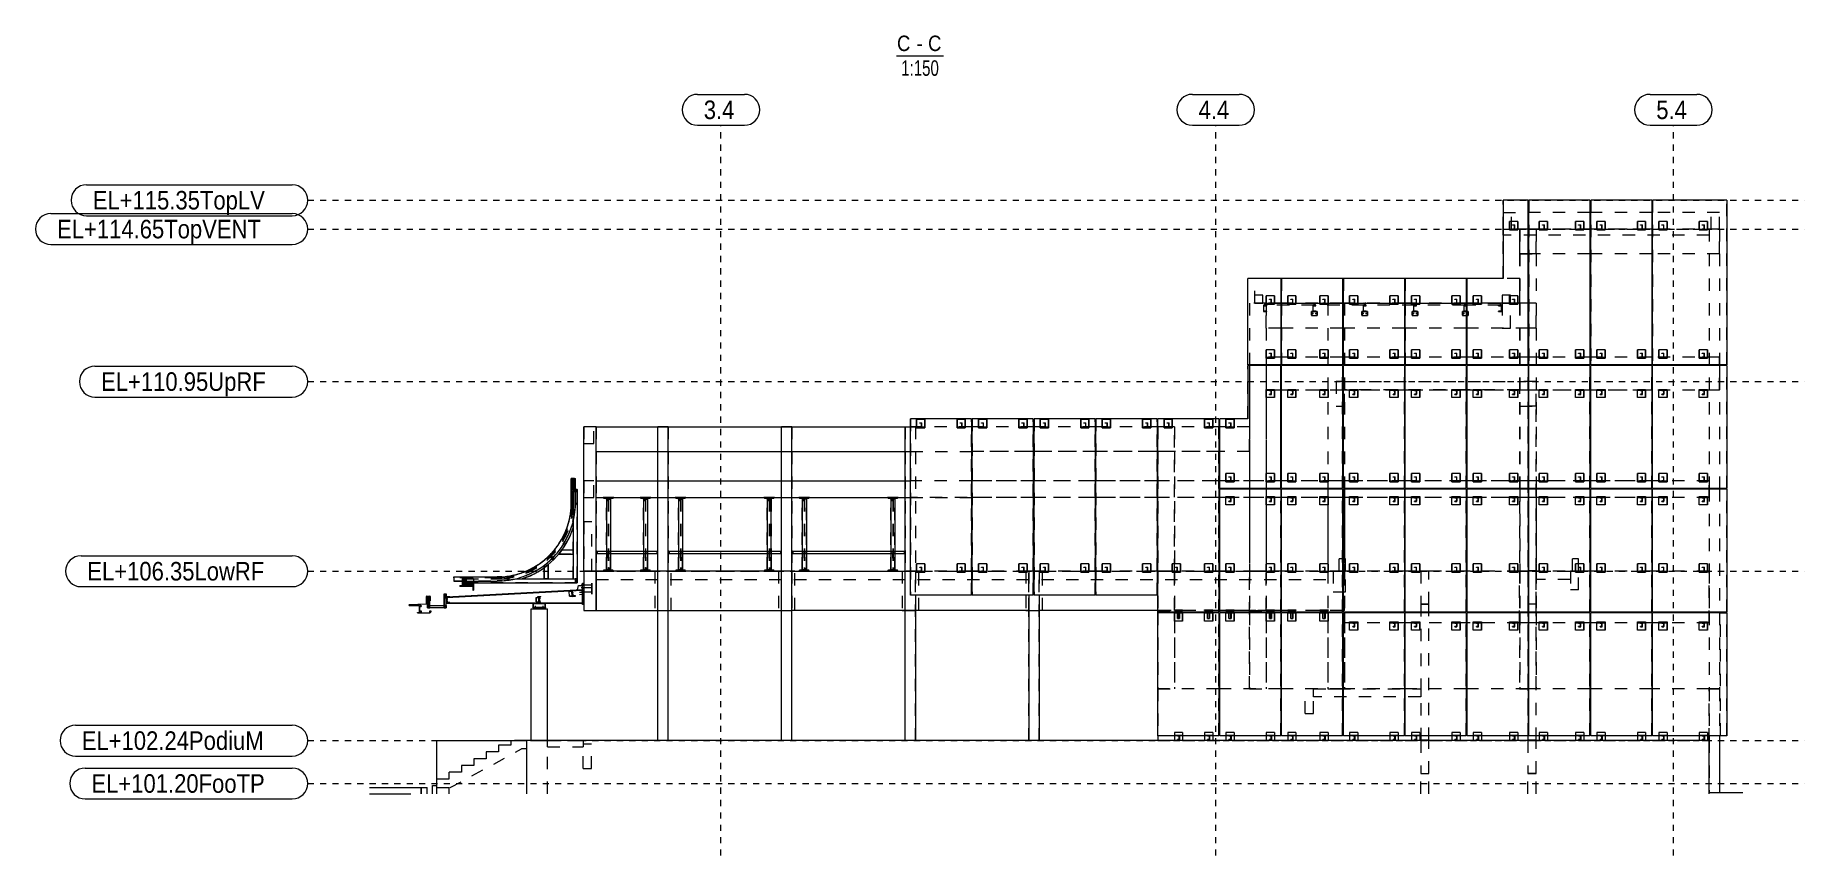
# Model space of a CAD drawing. Header units: millimetres. Extents: x 663313 to 1226001, y 1431724 to 1620898.
# Drawn here: x 663713.71 to 663756.61, y 1524728.98 to 1524748.88 of the extents above; entities that cross this region are included whole.
import ezdxf

# ---------------------------------------------------------------- set-up
doc = ezdxf.new("R2010")
doc.units = ezdxf.units.MM
for name, pattern in [('XKITLINE00', [0]), ('XKITLINE01', [4, 1, -1, 1, -1]), ('XKITLINE02', [4, 2, -2])]:
    doc.linetypes.add(name, pattern=pattern)
doc.layers.add('000 - 0_HIDE_OBJ_FRAMING_DEF_SUB', color=7, linetype='Continuous', plot=False)
for name, color, linetype, lineweight in [('Bolt', 7, 'Continuous', 0), ('OtherObjectType', 7, 'Continuous', 0), ('Part', 7, 'Continuous', 0), ('S-GRID', 7, 'Continuous', 9)]:
    doc.layers.add(name, color=color, linetype=linetype, lineweight=lineweight)
doc.styles.add('Arial', font='arial.ttf')
doc.styles.add('ARIAL_NARROW', font='ARIALN.TTF')

# ---------------------------------------------------------------- blocks, each defined once
blk = doc.blocks.new('*A2517971')
at = {"layer": 'S-GRID', "color": 7, "linetype": 'XKITLINE01', "lineweight": 0}
blk.add_line((170.447252, -8.917964), (412.473057, -8.917964), dxfattribs=at)
at = {"layer": 'S-GRID', "color": 7, "style": 'Arial', "width": 0.85}
blk.add_text('EL+102.24PodiuM', height=3, dxfattribs=at).set_placement((133.913561, -10.417964))
blk = doc.blocks.new('*A2518972')
at = {"layer": 'S-GRID', "color": 7, "linetype": 'XKITLINE01', "lineweight": 0}
blk.add_line((170.447252, -15.851297), (412.473057, -15.851297), dxfattribs=at)
at = {"layer": 'S-GRID', "color": 7, "style": 'Arial', "width": 0.85}
blk.add_text('EL+101.20FooTP', height=3, dxfattribs=at).set_placement((135.47362, -17.351297))
blk = doc.blocks.new('*A2519973')
at = {"layer": '000 - 0_HIDE_OBJ_FRAMING_DEF_SUB', "color": 7, "linetype": 'XKITLINE00', "lineweight": 0}
for p, q in [((397.067264, -8.917964), (205.900536, -8.917964)), ((205.900571, -17.517964), (205.900571, -8.917964)), ((397.067264, -17.517964), (397.067264, -8.917964))]:
    blk.add_line(p, q, dxfattribs=at)
at = {"layer": '000 - 0_HIDE_OBJ_FRAMING_DEF_SUB', "color": 7, "linetype": 'XKITLINE02', "lineweight": 0}
for p, q in [((209.233872, -17.517964), (209.233872, -8.917964)), ((397.06723, -17.517964), (397.067231, -8.917964))]:
    blk.add_line(p, q, dxfattribs=at)
blk = doc.blocks.new('*A2520974')
at = {"layer": 'S-GRID', "color": 7, "linetype": 'XKITLINE01', "lineweight": 0}
blk.add_line((170.447252, 78.482036), (412.473057, 78.482036), dxfattribs=at)
at = {"layer": 'S-GRID', "color": 7, "style": 'Arial', "width": 0.85}
blk.add_text('EL+115.35TopLV', height=3, dxfattribs=at).set_placement((135.691881, 76.982036))
blk = doc.blocks.new('*A2521975')
at = {"layer": 'S-GRID', "color": 7, "linetype": 'XKITLINE01', "lineweight": 0}
blk.add_line((170.447252, 73.815369), (412.473057, 73.815369), dxfattribs=at)
at = {"layer": 'S-GRID', "color": 7, "style": 'Arial', "width": 0.85}
blk.add_text('EL+114.65TopVENT', height=3, dxfattribs=at).set_placement((129.916002, 72.315369))
blk = doc.blocks.new('*A2522976')
at = {"layer": 'S-GRID', "color": 7, "linetype": 'XKITLINE01', "lineweight": 0}
blk.add_line((170.447252, 49.148703), (412.473057, 49.148703), dxfattribs=at)
at = {"layer": 'S-GRID', "color": 7, "style": 'Arial', "width": 0.85}
blk.add_text('EL+110.95UpRF', height=3, dxfattribs=at).set_placement((137.033678, 47.648703))
blk = doc.blocks.new('*A2523977')
at = {"layer": 'Part', "color": 7, "linetype": 'XKITLINE00', "lineweight": 0}
for p, q in [((217.067282, 41.815369), (217.067262, 41.815369)), ((217.067282, 37.815369), (217.067282, 41.815369)), ((217.067282, 41.815369), (267.900591, 41.815369)), ((277.900591, 41.815369), (277.767257, 41.815369)), ((287.900591, 41.815369), (287.767257, 41.815369)), ((297.900591, 41.815369), (297.767257, 41.815369)), ((307.900591, 41.815369), (307.767257, 41.815369)), ((317.767257, 41.815369), (317.900591, 41.815369)), ((217.067262, 37.815369), (217.067282, 37.815369)), ((217.067282, 37.815369), (267.900591, 37.815369)), ((277.900591, 37.815369), (277.767257, 37.815369)), ((287.900591, 37.815369), (287.767257, 37.815369)), ((297.900591, 37.815369), (297.767257, 37.815369)), ((307.900591, 37.815369), (307.767257, 37.815369)), ((317.900591, 37.815369), (317.767257, 37.815369))]:
    blk.add_line(p, q, dxfattribs=at)
at = {"layer": 'Part', "color": 7, "linetype": 'XKITLINE02', "lineweight": 0}
for p, q in [((217.067262, 41.815369), (217.067262, 37.815369)), ((217.067262, 41.815369), (217.067282, 41.815369)), ((277.767257, 41.815369), (267.900591, 41.815369)), ((287.767257, 41.815369), (277.900591, 41.815369)), ((297.767257, 41.815369), (287.900591, 41.815369)), ((307.767257, 41.815369), (297.900591, 41.815369)), ((317.767257, 41.815369), (307.900591, 41.815369)), ((322.733933, 41.815369), (317.767257, 41.815369)), ((322.733912, 37.815369), (322.733912, 41.815369)), ((322.733933, 37.815369), (322.733933, 41.815369)), ((217.067282, 37.815369), (217.067262, 37.815369)), ((267.900591, 37.815369), (277.767257, 37.815369)), ((322.733933, 37.815369), (277.900591, 37.815369)), ((287.767257, 37.815369), (277.900591, 37.815369)), ((297.767257, 37.815369), (287.900591, 37.815369)), ((307.767257, 37.815369), (297.900591, 37.815369)), ((317.767257, 37.815369), (307.900591, 37.815369))]:
    blk.add_line(p, q, dxfattribs=at)
blk = doc.blocks.new('*A2524978')
at = {"layer": 'Part', "color": 7, "linetype": 'XKITLINE02', "lineweight": 0}
for p, q in [((268.900572, 41.748703), (268.900572, 41.815369)), ((268.900572, 41.815369), (268.900586, 41.815369)), ((268.900572, 41.815369), (270.233919, 41.815369)), ((268.900586, 41.748703), (268.900572, 41.748703)), ((268.900572, 41.748703), (270.233919, 41.748703)), ((268.900586, 41.748703), (268.900586, 41.815369)), ((270.233905, 41.748703), (270.233905, 41.815369)), ((270.233919, 41.815369), (270.233919, 41.748703))]:
    blk.add_line(p, q, dxfattribs=at)
blk = doc.blocks.new('*A2525979')
at = {"layer": 'Part', "color": 7, "linetype": 'XKITLINE02', "lineweight": 0}
for p, q in [((270.233921, 43.015369), (268.900587, 43.015369)), ((268.900587, 43.015369), (268.900587, 41.682036)), ((268.900588, 41.682036), (268.900588, 43.015369)), ((270.233921, 41.682036), (270.233921, 43.015369)), ((270.233921, 43.015369), (270.233921, 41.682036)), ((268.900587, 41.682036), (270.233921, 41.682036))]:
    blk.add_line(p, q, dxfattribs=at)
blk = doc.blocks.new('*A2526980')
at = {"layer": 'Part', "color": 7, "linetype": 'XKITLINE02', "lineweight": 0}
for p, q in [((269.400574, 42.432036), (269.400574, 42.482036)), ((269.400574, 42.482036), (269.733921, 42.482036)), ((269.700587, 42.432036), (269.400574, 42.432036)), ((269.400574, 41.815369), (269.400574, 41.865369)), ((269.400574, 41.865369), (269.700587, 41.865369)), ((269.733921, 41.815369), (269.400574, 41.815369)), ((269.400587, 42.432036), (269.400587, 42.482036)), ((269.400587, 41.815369), (269.400587, 41.865369)), ((269.700574, 41.865369), (269.700574, 42.432036)), ((269.700587, 41.865369), (269.700587, 42.432036)), ((269.733907, 41.815369), (269.733907, 42.482036)), ((269.733921, 41.815369), (269.733921, 42.482036))]:
    blk.add_line(p, q, dxfattribs=at)
blk = doc.blocks.new('*A2527981')
at = {"layer": 'S-GRID', "color": 7, "linetype": 'XKITLINE01', "lineweight": 0}
blk.add_line((170.447252, 18.482036), (412.473057, 18.482036), dxfattribs=at)
at = {"layer": 'S-GRID', "color": 7, "style": 'Arial', "width": 0.85}
blk.add_text('EL+106.35LowRF', height=3, dxfattribs=at).set_placement((134.808581, 16.982036))
blk = doc.blocks.new('*A2528982')
at = {"layer": 'Part', "color": 7, "linetype": 'XKITLINE00', "lineweight": 0}
for p, q in [((217.067303, 33.082036), (217.067286, 33.082036)), ((217.067303, 30.415369), (217.067303, 33.082036)), ((217.067303, 33.082036), (267.900591, 33.082036)), ((277.900591, 33.082036), (277.767257, 33.082036)), ((287.900591, 33.082036), (287.767257, 33.082036)), ((297.900591, 33.082036), (297.767257, 33.082036)), ((307.900591, 33.082036), (307.767257, 33.082036)), ((317.900591, 33.082036), (317.767257, 33.082036)), ((327.900591, 33.082036), (327.767257, 33.082036)), ((337.900591, 33.082036), (337.767257, 33.082036)), ((347.900591, 33.082036), (347.767257, 33.082036)), ((357.900591, 33.082036), (357.767257, 33.082036)), ((367.900591, 33.082036), (367.767257, 33.082036)), ((377.900591, 33.082036), (377.767257, 33.082036)), ((387.900591, 33.082036), (387.767257, 33.082036)), ((397.052199, 31.882036), (397.052199, 31.748703)), ((217.067286, 30.415369), (217.067303, 30.415369)), ((217.067303, 30.415369), (267.900591, 30.415369)), ((277.900591, 30.415369), (277.767257, 30.415369)), ((287.900591, 30.415369), (287.767257, 30.415369)), ((297.900591, 30.415369), (297.767257, 30.415369)), ((307.900591, 30.415369), (307.767257, 30.415369)), ((317.900591, 30.415369), (317.767257, 30.415369)), ((327.900591, 30.415369), (327.767257, 30.415369)), ((337.900591, 30.415369), (337.767257, 30.415369)), ((347.900591, 30.415369), (347.767257, 30.415369)), ((357.900591, 30.415369), (357.767257, 30.415369)), ((367.900591, 30.415369), (367.767257, 30.415369)), ((377.900591, 30.415369), (377.767257, 30.415369)), ((387.900591, 30.415369), (387.767257, 30.415369))]:
    blk.add_line(p, q, dxfattribs=at)
at = {"layer": 'Part', "color": 7, "linetype": 'XKITLINE02', "lineweight": 0}
for p, q in [((217.067286, 33.082036), (217.067286, 30.415369)), ((217.067286, 33.082036), (217.067303, 33.082036)), ((277.767257, 33.082036), (267.900591, 33.082036)), ((397.052199, 33.082036), (277.900591, 33.082036)), ((287.767257, 33.082036), (277.900591, 33.082036)), ((297.767257, 33.082036), (287.900591, 33.082036)), ((307.767257, 33.082036), (297.900591, 33.082036)), ((317.767257, 33.082036), (307.900591, 33.082036)), ((327.767257, 33.082036), (317.900591, 33.082036)), ((337.767257, 33.082036), (327.900591, 33.082036)), ((347.767257, 33.082036), (337.900591, 33.082036)), ((357.767257, 33.082036), (347.900591, 33.082036)), ((367.767257, 33.082036), (357.900591, 33.082036)), ((377.767257, 33.082036), (367.900591, 33.082036)), ((387.767257, 33.082036), (377.900591, 33.082036)), ((397.052182, 30.415369), (397.052182, 33.082036)), ((397.052199, 33.082036), (397.052199, 31.882036)), ((397.052199, 31.748703), (397.052199, 30.415369)), ((217.067303, 30.415369), (217.067286, 30.415369)), ((397.052182, 30.415369), (267.900591, 30.415369)), ((267.900591, 30.415369), (277.767257, 30.415369)), ((287.767257, 30.415369), (277.900591, 30.415369)), ((297.767257, 30.415369), (287.900591, 30.415369)), ((307.767257, 30.415369), (297.900591, 30.415369)), ((317.767257, 30.415369), (307.900591, 30.415369)), ((327.767257, 30.415369), (317.900591, 30.415369)), ((337.767257, 30.415369), (327.900591, 30.415369)), ((347.767257, 30.415369), (337.900591, 30.415369)), ((357.767257, 30.415369), (347.900591, 30.415369)), ((367.767257, 30.415369), (357.900591, 30.415369)), ((377.767257, 30.415369), (367.900591, 30.415369)), ((387.767257, 30.415369), (377.900591, 30.415369)), ((397.052199, 30.415369), (387.900591, 30.415369))]:
    blk.add_line(p, q, dxfattribs=at)
blk = doc.blocks.new('*A2529983')
at = {"layer": 'Part', "color": 7, "linetype": 'XKITLINE02', "lineweight": 0}
for p, q in [((217.067196, 18.482036), (217.067198, 18.482036)), ((217.067198, 18.482036), (217.067282, 18.482036)), ((217.06746, 18.482036), (336.243297, 18.482036)), ((336.243297, 18.482036), (336.243297, 17.148703)), ((217.06746, 17.148703), (336.243297, 17.148703)), ((336.243297, 17.148703), (336.243245, 17.148703))]:
    blk.add_line(p, q, dxfattribs=at)
at = {"layer": 'Part', "color": 7, "linetype": 'XKITLINE00', "lineweight": 0}
for p, q in [((217.067198, 17.148703), (217.067198, 18.482036)), ((217.067282, 18.482036), (217.06746, 18.482036)), ((217.067196, 17.148703), (217.067198, 17.148703)), ((217.067198, 17.148703), (217.06746, 17.148703))]:
    blk.add_line(p, q, dxfattribs=at)
blk = doc.blocks.new('*A2530984')
at = {"layer": 'Part', "color": 7, "linetype": 'XKITLINE00', "lineweight": 0}
for p, q in [((248.733949, 18.482036), (248.733932, 18.482036)), ((248.733949, 12.148703), (248.733949, 18.482036)), ((248.733949, 18.482036), (267.900591, 18.482036)), ((277.900591, 18.482036), (277.767257, 18.482036)), ((287.067282, 14.615369), (287.067282, 12.148703)), ((248.733932, 12.148703), (248.733949, 12.148703)), ((287.067282, 12.148703), (248.733949, 12.148703))]:
    blk.add_line(p, q, dxfattribs=at)
at = {"layer": 'Part', "color": 7, "linetype": 'XKITLINE02', "lineweight": 0}
for p, q in [((248.733932, 18.482036), (248.733932, 12.148703)), ((248.733932, 18.482036), (248.733949, 18.482036)), ((277.767257, 18.482036), (267.900591, 18.482036)), ((287.067282, 18.482036), (277.900591, 18.482036)), ((287.067265, 12.148703), (287.067265, 18.482036)), ((287.067282, 18.482036), (287.067282, 14.615369)), ((248.733949, 12.148703), (248.733932, 12.148703))]:
    blk.add_line(p, q, dxfattribs=at)
blk = doc.blocks.new('*A2531985')
at = {"layer": 'Part', "color": 7, "linetype": 'XKITLINE00', "lineweight": 0}
for p, q in [((277.767257, 43.148703), (267.90058, 43.148703)), ((267.900591, 14.615369), (267.900591, 43.148703)), ((277.767257, 43.148703), (277.767257, 14.615369)), ((277.767257, 14.615369), (267.90058, 14.615369))]:
    blk.add_line(p, q, dxfattribs=at)
at = {"layer": 'Part', "color": 7, "linetype": 'XKITLINE02', "lineweight": 0}
for p, q in [((267.90058, 43.148703), (267.90058, 14.615369)), ((277.767247, 14.615369), (277.767247, 43.148703))]:
    blk.add_line(p, q, dxfattribs=at)
blk = doc.blocks.new('*A2532986')
at = {"layer": 'Part', "color": 7, "linetype": 'XKITLINE02', "lineweight": 0}
for p, q in [((268.900565, 18.415369), (268.900565, 18.482036)), ((268.900565, 18.482036), (268.900579, 18.482036)), ((268.900565, 18.482036), (270.233912, 18.482036)), ((268.900579, 18.415369), (268.900565, 18.415369)), ((268.900565, 18.415369), (270.233912, 18.415369)), ((268.900579, 18.415369), (268.900579, 18.482036)), ((270.233898, 18.415369), (270.233898, 18.482036)), ((270.233912, 18.482036), (270.233912, 18.415369))]:
    blk.add_line(p, q, dxfattribs=at)
blk = doc.blocks.new('*A2533987')
at = {"layer": 'Part', "color": 7, "linetype": 'XKITLINE02', "lineweight": 0}
for p, q in [((270.233914, 19.682036), (268.90058, 19.682036)), ((268.90058, 19.682036), (268.90058, 18.348703)), ((268.90058, 18.348703), (270.233914, 18.348703)), ((268.900581, 18.348703), (268.900581, 19.682036)), ((270.233914, 18.348703), (270.233914, 19.682036)), ((270.233914, 19.682036), (270.233914, 18.348703))]:
    blk.add_line(p, q, dxfattribs=at)
blk = doc.blocks.new('*A2534988')
at = {"layer": 'Part', "color": 7, "linetype": 'XKITLINE02', "lineweight": 0}
for p, q in [((269.400567, 19.098703), (269.400567, 19.148703)), ((269.400567, 19.148703), (269.733914, 19.148703)), ((269.70058, 19.098703), (269.400567, 19.098703)), ((269.400567, 18.482036), (269.400567, 18.532036)), ((269.400567, 18.532036), (269.70058, 18.532036)), ((269.733914, 18.482036), (269.400567, 18.482036)), ((269.40058, 19.098703), (269.40058, 19.148703)), ((269.40058, 18.482036), (269.40058, 18.532036)), ((269.700567, 18.532036), (269.700567, 19.098703)), ((269.70058, 18.532036), (269.70058, 19.098703)), ((269.7339, 18.482036), (269.7339, 19.148703)), ((269.733914, 18.482036), (269.733914, 19.148703))]:
    blk.add_line(p, q, dxfattribs=at)
blk = doc.blocks.new('*A2535989')
at = {"layer": 'Part', "color": 7, "linetype": 'XKITLINE02', "lineweight": 0}
for p, q in [((225.087268, 18.682036), (225.087268, 19.082036)), ((225.087268, 19.082036), (225.120606, 19.082036)), ((225.087268, 18.682036), (225.487272, 18.682036)), ((225.087272, 19.082036), (225.087272, 18.748703)), ((225.120602, 19.082036), (225.120602, 18.715369)), ((225.120606, 19.082036), (225.120606, 18.748703)), ((225.487268, 18.682036), (225.487268, 18.715369))]:
    blk.add_line(p, q, dxfattribs=at)
at = {"layer": 'Part', "color": 7, "linetype": 'XKITLINE00', "lineweight": 0}
for p, q in [((225.087272, 18.748703), (225.087272, 18.682036)), ((225.120602, 18.715369), (225.120606, 18.715369)), ((225.120606, 18.748703), (225.120606, 18.715369)), ((225.120606, 18.715369), (225.487272, 18.715369)), ((225.487272, 18.715369), (225.487272, 18.682036))]:
    blk.add_line(p, q, dxfattribs=at)
blk = doc.blocks.new('*A2536990')
at = {"layer": 'Bolt'}
for points in [[(224.49, 18.62), (224.49, 18.68), (224.58, 18.68), (224.58, 18.62)], [(225.55, 18.62), (225.55, 18.68), (225.65, 18.68), (225.65, 18.62)]]:
    blk.add_hatch(color=7, dxfattribs=at).paths.add_polyline_path(points, flags=17)
at = {"layer": 'Bolt', "color": 7, "linetype": 'XKITLINE00', "lineweight": 0}
for p, q in [((224.49, 18.62), (224.49, 18.68)), ((224.53, 18.62), (224.53, 18.68)), ((224.58, 18.62), (224.58, 18.68)), ((225.55, 18.62), (225.55, 18.68)), ((225.6, 18.62), (225.6, 18.68)), ((225.65, 18.62), (225.65, 18.68))]:
    blk.add_line(p, q, dxfattribs=at)
blk = doc.blocks.new('*A2537991')
at = {"layer": 'Bolt', "color": 7, "linetype": 'XKITLINE02', "lineweight": 0}
for p, q in [((224.99447, 18.915369), (225.280604, 18.915369)), ((225.04727, 18.868703), (225.08727, 18.868703)), ((225.047271, 18.962036), (225.087271, 18.962036)), ((225.087269, 18.868703), (225.120602, 18.868703)), ((225.087272, 18.962036), (225.120605, 18.962036))]:
    blk.add_line(p, q, dxfattribs=at)
blk = doc.blocks.new('*A2538992')
at = {"layer": 'Part', "color": 7, "linetype": 'XKITLINE02', "lineweight": 0}
for p, q in [((225.400615, 21.315369), (224.73394, 21.315369)), ((224.73394, 21.315369), (224.73394, 21.275369)), ((225.400607, 21.315369), (225.400615, 21.315369)), ((225.400607, 21.315369), (225.400607, 21.275369))]:
    blk.add_line(p, q, dxfattribs=at)
at = {"layer": 'Part', "color": 7, "linetype": 'XKITLINE00', "lineweight": 0}
for p, q in [((224.73394, 21.275369), (224.733949, 21.275369)), ((224.733949, 21.275369), (224.733949, 21.315369)), ((225.400615, 21.275369), (224.733949, 21.275369)), ((225.400607, 21.275369), (225.400615, 21.275369)), ((225.400615, 21.275369), (225.400615, 21.315369))]:
    blk.add_line(p, q, dxfattribs=at)
blk = doc.blocks.new('*A2539993')
at = {"layer": 'Part', "color": 7, "linetype": 'XKITLINE00', "lineweight": 0}
for p, q in [((225.047282, 21.275369), (225.047274, 21.275369)), ((225.047274, 20.608703), (225.047276, 20.608703)), ((225.047276, 20.608703), (225.047282, 21.075369)), ((225.047276, 20.608703), (225.087276, 20.608703)), ((225.047282, 21.075369), (225.047282, 21.275369)), ((225.047282, 21.275369), (225.087282, 21.275369)), ((225.047282, 21.075369), (225.087282, 21.075369)), ((225.087282, 21.075369), (225.087276, 20.608703)), ((225.087282, 21.075369), (225.087282, 21.275369))]:
    blk.add_line(p, q, dxfattribs=at)
at = {"layer": 'Part', "color": 7, "linetype": 'XKITLINE02', "lineweight": 0}
for p, q in [((225.047274, 21.275369), (225.047274, 20.608703)), ((225.047282, 21.275369), (225.047274, 21.275369)), ((225.047274, 20.608703), (225.047276, 20.608703)), ((225.087274, 20.608703), (225.087274, 21.275369))]:
    blk.add_line(p, q, dxfattribs=at)
blk = doc.blocks.new('*A2540994')
at = {"layer": 'Bolt'}
for points in [[(224.82, 21.32), (224.82, 21.36), (224.91, 21.36), (224.91, 21.32)], [(224.82, 21.28), (224.82, 21.32), (224.91, 21.32), (224.91, 21.28)], [(225.22, 21.32), (225.22, 21.36), (225.31, 21.36), (225.31, 21.32)], [(225.22, 21.28), (225.22, 21.32), (225.31, 21.32), (225.31, 21.28)]]:
    blk.add_hatch(color=7, dxfattribs=at).paths.add_polyline_path(points, flags=17)
at = {"layer": 'Bolt', "color": 7, "linetype": 'XKITLINE00', "lineweight": 0}
for p, q in [((224.82, 21.32), (224.82, 21.36)), ((224.82, 21.28), (224.82, 21.32)), ((224.87, 21.22), (224.87, 21.51)), ((224.91, 21.32), (224.91, 21.36)), ((224.91, 21.28), (224.91, 21.32)), ((225.22, 21.32), (225.22, 21.36)), ((225.22, 21.28), (225.22, 21.32)), ((225.27, 21.22), (225.27, 21.51)), ((225.31, 21.32), (225.31, 21.36)), ((225.31, 21.28), (225.31, 21.32))]:
    blk.add_line(p, q, dxfattribs=at)
blk = doc.blocks.new('*A2541995')
at = {"layer": 'Part', "color": 7, "linetype": 'XKITLINE02', "lineweight": 0}
for p, q in [((231.067282, 21.315369), (230.400607, 21.315369)), ((230.400607, 21.315369), (230.400607, 21.275369)), ((231.067274, 21.315369), (231.067282, 21.315369)), ((231.067274, 21.315369), (231.067274, 21.275369))]:
    blk.add_line(p, q, dxfattribs=at)
at = {"layer": 'Part', "color": 7, "linetype": 'XKITLINE00', "lineweight": 0}
for p, q in [((230.400607, 21.275369), (230.400615, 21.275369)), ((230.400615, 21.275369), (230.400615, 21.315369)), ((231.067282, 21.275369), (230.400615, 21.275369)), ((231.067274, 21.275369), (231.067282, 21.275369)), ((231.067282, 21.275369), (231.067282, 21.315369))]:
    blk.add_line(p, q, dxfattribs=at)
blk = doc.blocks.new('*A2542996')
at = {"layer": 'Part', "color": 7, "linetype": 'XKITLINE00', "lineweight": 0}
for p, q in [((230.713949, 21.275369), (230.71394, 21.275369)), ((230.71394, 20.608703), (230.713942, 20.608703)), ((230.713942, 20.608703), (230.713949, 21.075369)), ((230.713942, 20.608703), (230.753942, 20.608703)), ((230.713949, 21.075369), (230.713949, 21.275369)), ((230.713949, 21.275369), (230.753949, 21.275369)), ((230.713949, 21.075369), (230.753949, 21.075369)), ((230.753949, 21.075369), (230.753942, 20.608703)), ((230.753949, 21.075369), (230.753949, 21.275369))]:
    blk.add_line(p, q, dxfattribs=at)
at = {"layer": 'Part', "color": 7, "linetype": 'XKITLINE02', "lineweight": 0}
for p, q in [((230.71394, 21.275369), (230.71394, 20.608703)), ((230.713949, 21.275369), (230.71394, 21.275369)), ((230.71394, 20.608703), (230.713942, 20.608703)), ((230.75394, 20.608703), (230.75394, 21.275369))]:
    blk.add_line(p, q, dxfattribs=at)
blk = doc.blocks.new('*A2543997')
at = {"layer": 'Bolt'}
for points in [[(230.49, 21.32), (230.49, 21.36), (230.58, 21.36), (230.58, 21.32)], [(230.49, 21.28), (230.49, 21.32), (230.58, 21.32), (230.58, 21.28)], [(230.89, 21.32), (230.89, 21.36), (230.98, 21.36), (230.98, 21.32)], [(230.89, 21.28), (230.89, 21.32), (230.98, 21.32), (230.98, 21.28)]]:
    blk.add_hatch(color=7, dxfattribs=at).paths.add_polyline_path(points, flags=17)
at = {"layer": 'Bolt', "color": 7, "linetype": 'XKITLINE00', "lineweight": 0}
for p, q in [((230.49, 21.32), (230.49, 21.36)), ((230.49, 21.28), (230.49, 21.32)), ((230.53, 21.22), (230.53, 21.51)), ((230.58, 21.32), (230.58, 21.36)), ((230.58, 21.28), (230.58, 21.32)), ((230.89, 21.32), (230.89, 21.36)), ((230.89, 21.28), (230.89, 21.32)), ((230.93, 21.22), (230.93, 21.51)), ((230.98, 21.32), (230.98, 21.36)), ((230.98, 21.28), (230.98, 21.32))]:
    blk.add_line(p, q, dxfattribs=at)
blk = doc.blocks.new('*A2544998')
at = {"layer": 'Part', "color": 7, "linetype": 'XKITLINE02', "lineweight": 0}
for p, q in [((230.753935, 18.682036), (230.753935, 19.082036)), ((230.753935, 19.082036), (230.787272, 19.082036)), ((230.753935, 18.682036), (231.153939, 18.682036)), ((230.753939, 19.082036), (230.753939, 18.748703)), ((230.787268, 19.082036), (230.787268, 18.715369)), ((230.787272, 19.082036), (230.787272, 18.748703)), ((231.153935, 18.682036), (231.153935, 18.715369))]:
    blk.add_line(p, q, dxfattribs=at)
at = {"layer": 'Part', "color": 7, "linetype": 'XKITLINE00', "lineweight": 0}
for p, q in [((230.753939, 18.748703), (230.753939, 18.682036)), ((230.787268, 18.715369), (230.787272, 18.715369)), ((230.787272, 18.748703), (230.787272, 18.715369)), ((230.787272, 18.715369), (231.153939, 18.715369)), ((231.153939, 18.715369), (231.153939, 18.682036))]:
    blk.add_line(p, q, dxfattribs=at)
blk = doc.blocks.new('*A2545999')
at = {"layer": 'Part', "color": 7, "linetype": 'XKITLINE00', "lineweight": 0}
for p, q in [((230.0006, 18.682036), (230.000607, 18.682036)), ((230.0006, 18.615369), (230.000607, 18.615369)), ((230.000607, 18.682036), (231.467274, 18.682036)), ((230.000607, 18.615369), (230.000607, 18.682036)), ((230.000607, 18.615369), (231.467274, 18.615369)), ((231.467274, 18.615369), (231.467274, 18.682036))]:
    blk.add_line(p, q, dxfattribs=at)
at = {"layer": 'Part', "color": 7, "linetype": 'XKITLINE02', "lineweight": 0}
for p, q in [((230.0006, 18.682036), (230.0006, 18.615369)), ((231.467266, 18.615369), (231.467266, 18.682036))]:
    blk.add_line(p, q, dxfattribs=at)
blk = doc.blocks.new('*A25461000')
at = {"layer": 'Part', "color": 7, "linetype": 'XKITLINE02', "lineweight": 0}
for p, q in [((229.867265, 18.482036), (230.0006, 18.615369)), ((229.867275, 18.482036), (229.867265, 18.482036)), ((229.867265, 18.482036), (231.600609, 18.482036)), ((231.600598, 18.482036), (231.467266, 18.615369))]:
    blk.add_line(p, q, dxfattribs=at)
at = {"layer": 'Part', "color": 7, "linetype": 'XKITLINE00', "lineweight": 0}
for p, q in [((230.000607, 18.615369), (229.867275, 18.482036)), ((230.0006, 18.615369), (230.000607, 18.615369)), ((230.000607, 18.615369), (231.467274, 18.615369)), ((231.467266, 18.615369), (231.467274, 18.615369)), ((231.467274, 18.615369), (231.600609, 18.482036))]:
    blk.add_line(p, q, dxfattribs=at)
blk = doc.blocks.new('*A25471001')
at = {"layer": 'Bolt'}
for points in [[(230.15, 18.62), (230.15, 18.68), (230.25, 18.68), (230.25, 18.62)], [(231.22, 18.62), (231.22, 18.68), (231.31, 18.68), (231.31, 18.62)]]:
    blk.add_hatch(color=7, dxfattribs=at).paths.add_polyline_path(points, flags=17)
at = {"layer": 'Bolt', "color": 7, "linetype": 'XKITLINE00', "lineweight": 0}
for p, q in [((230.15, 18.62), (230.15, 18.68)), ((230.2, 18.62), (230.2, 18.68)), ((230.25, 18.62), (230.25, 18.68)), ((231.22, 18.62), (231.22, 18.68)), ((231.27, 18.62), (231.27, 18.68)), ((231.31, 18.62), (231.31, 18.68))]:
    blk.add_line(p, q, dxfattribs=at)
blk = doc.blocks.new('*A25481002')
at = {"layer": 'Bolt', "color": 7, "linetype": 'XKITLINE02', "lineweight": 0}
for p, q in [((230.661137, 18.915369), (230.94727, 18.915369)), ((230.713936, 18.868703), (230.753936, 18.868703)), ((230.713937, 18.962036), (230.753937, 18.962036)), ((230.753936, 18.868703), (230.787269, 18.868703)), ((230.753938, 18.962036), (230.787272, 18.962036))]:
    blk.add_line(p, q, dxfattribs=at)
blk = doc.blocks.new('*A25491003')
at = {"layer": 'Part', "color": 7, "linetype": 'XKITLINE02', "lineweight": 0}
for p, q in [((244.733934, 30.148703), (244.733934, 18.748703)), ((244.733934, 30.148703), (244.73394, 30.148703)), ((244.733934, 30.148703), (244.73394, 30.148703)), ((244.733934, 18.748703), (244.733934, 30.148703)), ((245.047267, 30.148703), (245.047267, 18.748703)), ((245.047273, 30.148703), (245.047273, 18.748703)), ((245.087267, 30.148703), (245.087267, 18.748703)), ((245.087273, 30.148703), (245.087273, 18.748703)), ((245.4006, 30.148703), (245.4006, 18.748703)), ((245.400601, 18.748703), (245.400601, 30.148703)), ((245.400607, 30.148703), (245.400607, 21.275369)), ((244.73394, 21.748703), (244.73394, 21.275369)), ((244.733934, 18.748703), (244.73394, 18.748703)), ((244.733934, 18.748703), (244.73394, 18.748703))]:
    blk.add_line(p, q, dxfattribs=at)
at = {"layer": 'Part', "color": 7, "linetype": 'XKITLINE00', "lineweight": 0}
for p, q in [((245.400607, 30.148703), (244.73394, 30.148703)), ((244.73394, 30.148703), (244.73394, 21.748703)), ((245.400607, 21.748703), (245.400607, 30.148703)), ((244.73394, 21.275369), (244.73394, 18.748703)), ((245.400607, 21.275369), (245.400607, 18.748703)), ((244.73394, 18.748703), (245.400607, 18.748703))]:
    blk.add_line(p, q, dxfattribs=at)
blk = doc.blocks.new('*A25501004')
at = {"layer": 'Part', "color": 7, "linetype": 'XKITLINE00', "lineweight": 0}
for p, q in [((245.800607, 30.282036), (244.333933, 30.282036)), ((245.800607, 30.215369), (244.333933, 30.215369)), ((244.333941, 30.215369), (244.333941, 30.282036)), ((245.800607, 30.282036), (245.8006, 30.282036)), ((245.8006, 30.215369), (245.800607, 30.215369)), ((245.800607, 30.215369), (245.800607, 30.282036))]:
    blk.add_line(p, q, dxfattribs=at)
at = {"layer": 'Part', "color": 7, "linetype": 'XKITLINE02', "lineweight": 0}
for p, q in [((244.333933, 30.215369), (244.333933, 30.282036)), ((244.333933, 30.282036), (244.333941, 30.282036)), ((244.333933, 30.215369), (244.333941, 30.215369)), ((245.8006, 30.215369), (245.8006, 30.282036))]:
    blk.add_line(p, q, dxfattribs=at)
blk = doc.blocks.new('*A25511005')
at = {"layer": 'Part', "color": 7, "linetype": 'XKITLINE02', "lineweight": 0}
for p, q in [((245.933942, 30.415369), (244.200598, 30.415369)), ((244.200598, 30.415369), (244.333933, 30.282036)), ((244.333933, 30.282036), (244.333941, 30.282036)), ((245.8006, 30.282036), (245.933932, 30.415369)), ((245.933942, 30.415369), (245.933932, 30.415369))]:
    blk.add_line(p, q, dxfattribs=at)
at = {"layer": 'Part', "color": 7, "linetype": 'XKITLINE00', "lineweight": 0}
for p, q in [((244.333941, 30.282036), (244.200609, 30.415369)), ((245.800607, 30.282036), (244.333933, 30.282036)), ((245.8006, 30.282036), (245.800607, 30.282036)), ((245.800607, 30.282036), (245.933942, 30.415369))]:
    blk.add_line(p, q, dxfattribs=at)
blk = doc.blocks.new('*A25521006')
at = {"layer": 'Bolt', "color": 7, "linetype": 'XKITLINE02', "lineweight": 0}
for p, q in [((245.14007, 29.982036), (244.853937, 29.982036)), ((245.047269, 30.028703), (245.013936, 30.028703)), ((245.047272, 29.935369), (245.013938, 29.935369)), ((245.08727, 30.028703), (245.04727, 30.028703)), ((245.087271, 29.935369), (245.047271, 29.935369))]:
    blk.add_line(p, q, dxfattribs=at)
blk = doc.blocks.new('*A25531007')
at = {"layer": 'Part', "color": 7, "linetype": 'XKITLINE02', "lineweight": 0}
for p, q in [((244.647268, 30.182036), (244.647268, 30.215369)), ((244.647268, 30.215369), (245.047272, 30.215369)), ((245.013935, 29.815369), (245.013935, 30.182036)), ((245.047272, 29.815369), (245.013935, 29.815369)), ((245.013939, 30.148703), (245.013939, 29.815369)), ((245.047268, 29.815369), (245.047268, 30.215369)), ((245.047272, 30.148703), (245.047272, 29.815369))]:
    blk.add_line(p, q, dxfattribs=at)
at = {"layer": 'Part', "color": 7, "linetype": 'XKITLINE00', "lineweight": 0}
for p, q in [((244.647272, 30.182036), (244.647268, 30.182036)), ((244.647272, 30.182036), (244.647272, 30.215369)), ((245.013939, 30.182036), (244.647272, 30.182036)), ((245.013935, 30.182036), (245.013939, 30.182036)), ((245.013939, 30.182036), (245.013939, 30.148703)), ((245.047272, 30.215369), (245.047272, 30.148703))]:
    blk.add_line(p, q, dxfattribs=at)
blk = doc.blocks.new('*A25541008')
at = {"layer": 'Bolt'}
for points in [[(244.49, 30.22), (244.49, 30.28), (244.58, 30.28), (244.58, 30.22)], [(245.55, 30.22), (245.55, 30.28), (245.65, 30.28), (245.65, 30.22)]]:
    blk.add_hatch(color=7, dxfattribs=at).paths.add_polyline_path(points, flags=17)
at = {"layer": 'Bolt', "color": 7, "linetype": 'XKITLINE00', "lineweight": 0}
for p, q in [((244.49, 30.28), (244.49, 30.22)), ((244.53, 30.28), (244.53, 30.22)), ((244.58, 30.28), (244.58, 30.22)), ((245.55, 30.28), (245.55, 30.22)), ((245.6, 30.28), (245.6, 30.22)), ((245.65, 30.28), (245.65, 30.22))]:
    blk.add_line(p, q, dxfattribs=at)
blk = doc.blocks.new('*A25551009')
at = {"layer": 'Part', "color": 7, "linetype": 'XKITLINE02', "lineweight": 0}
for p, q in [((224.733934, 30.148703), (224.73394, 30.148703)), ((224.733934, 30.148703), (224.73394, 30.148703)), ((224.733934, 30.148703), (224.733934, 18.748703)), ((224.733934, 18.748703), (224.733934, 30.148703)), ((225.047267, 30.148703), (225.047267, 18.748703)), ((225.047273, 30.148703), (225.047273, 18.748703)), ((225.087267, 30.148703), (225.087267, 18.748703)), ((225.087273, 30.148703), (225.087273, 18.748703)), ((225.4006, 30.148703), (225.4006, 18.748703)), ((224.73394, 21.748703), (224.73394, 21.275369)), ((225.400601, 18.748703), (225.400601, 21.355369)), ((225.400607, 21.748703), (225.400607, 21.275369)), ((224.733934, 18.748703), (224.73394, 18.748703)), ((224.733934, 18.748703), (224.73394, 18.748703))]:
    blk.add_line(p, q, dxfattribs=at)
at = {"layer": 'Part', "color": 7, "linetype": 'XKITLINE00', "lineweight": 0}
for p, q in [((224.73394, 30.148703), (225.400607, 30.148703)), ((224.73394, 30.148703), (224.73394, 21.748703)), ((225.400607, 30.148703), (225.400607, 21.748703)), ((224.73394, 21.275369), (224.73394, 18.748703)), ((225.400607, 21.275369), (225.400607, 18.748703)), ((224.73394, 18.748703), (225.400607, 18.748703))]:
    blk.add_line(p, q, dxfattribs=at)
blk = doc.blocks.new('*A25561010')
at = {"layer": 'Part', "color": 7, "linetype": 'XKITLINE02', "lineweight": 0}
for p, q in [((230.4006, 30.148703), (230.400607, 30.148703)), ((230.4006, 18.748703), (230.4006, 30.148703)), ((230.400601, 30.148703), (230.400607, 30.148703)), ((230.400601, 30.148703), (230.400601, 18.748703)), ((230.713934, 30.148703), (230.713934, 18.748703)), ((230.71394, 30.148703), (230.71394, 18.748703)), ((230.753934, 30.148703), (230.753934, 18.748703)), ((230.75394, 30.148703), (230.75394, 18.748703)), ((231.067267, 30.148703), (231.067267, 18.748703)), ((230.400607, 21.748703), (230.400607, 21.275369)), ((231.067267, 18.748703), (231.067267, 21.355369)), ((231.067274, 21.748703), (231.067274, 21.275369)), ((230.4006, 18.748703), (230.400607, 18.748703)), ((230.400601, 18.748703), (230.400607, 18.748703))]:
    blk.add_line(p, q, dxfattribs=at)
at = {"layer": 'Part', "color": 7, "linetype": 'XKITLINE00', "lineweight": 0}
for p, q in [((230.400607, 30.148703), (231.067274, 30.148703)), ((230.400607, 30.148703), (230.400607, 21.748703)), ((231.067274, 30.148703), (231.067274, 21.748703)), ((230.400607, 21.275369), (230.400607, 18.748703)), ((231.067274, 21.275369), (231.067274, 18.748703)), ((230.400607, 18.748703), (231.067274, 18.748703))]:
    blk.add_line(p, q, dxfattribs=at)
blk = doc.blocks.new('*A25571011')
at = {"layer": 'Part', "color": 7, "linetype": 'XKITLINE00', "lineweight": 0}
for p, q in [((225.800607, 30.282036), (224.333933, 30.282036)), ((225.800607, 30.215369), (224.333933, 30.215369)), ((224.333941, 30.215369), (224.333941, 30.282036)), ((225.800607, 30.282036), (225.8006, 30.282036)), ((225.8006, 30.215369), (225.800607, 30.215369)), ((225.800607, 30.215369), (225.800607, 30.282036))]:
    blk.add_line(p, q, dxfattribs=at)
at = {"layer": 'Part', "color": 7, "linetype": 'XKITLINE02', "lineweight": 0}
for p, q in [((224.333933, 30.215369), (224.333933, 30.282036)), ((224.333933, 30.282036), (224.333941, 30.282036)), ((224.333933, 30.215369), (224.333941, 30.215369)), ((225.8006, 30.215369), (225.8006, 30.282036))]:
    blk.add_line(p, q, dxfattribs=at)
blk = doc.blocks.new('*A25581012')
at = {"layer": 'Part', "color": 7, "linetype": 'XKITLINE02', "lineweight": 0}
for p, q in [((225.933942, 30.415369), (224.200598, 30.415369)), ((224.200598, 30.415369), (224.333933, 30.282036)), ((224.333933, 30.282036), (224.333941, 30.282036)), ((225.8006, 30.282036), (225.933932, 30.415369)), ((225.933942, 30.415369), (225.933932, 30.415369))]:
    blk.add_line(p, q, dxfattribs=at)
at = {"layer": 'Part', "color": 7, "linetype": 'XKITLINE00', "lineweight": 0}
for p, q in [((224.333941, 30.282036), (224.200609, 30.415369)), ((225.800607, 30.282036), (224.333933, 30.282036)), ((225.8006, 30.282036), (225.800607, 30.282036)), ((225.800607, 30.282036), (225.933942, 30.415369))]:
    blk.add_line(p, q, dxfattribs=at)
blk = doc.blocks.new('*A25591013')
at = {"layer": 'Part', "color": 7, "linetype": 'XKITLINE02', "lineweight": 0}
for p, q in [((224.647268, 30.182036), (224.647268, 30.215369)), ((224.647268, 30.215369), (225.047272, 30.215369)), ((225.013935, 29.815369), (225.013935, 30.182036)), ((225.047272, 29.815369), (225.013935, 29.815369)), ((225.013939, 30.148703), (225.013939, 29.815369)), ((225.047268, 29.815369), (225.047268, 30.215369)), ((225.047272, 30.148703), (225.047272, 29.815369))]:
    blk.add_line(p, q, dxfattribs=at)
at = {"layer": 'Part', "color": 7, "linetype": 'XKITLINE00', "lineweight": 0}
for p, q in [((224.647272, 30.182036), (224.647268, 30.182036)), ((224.647272, 30.182036), (224.647272, 30.215369)), ((225.013939, 30.182036), (224.647272, 30.182036)), ((225.013935, 30.182036), (225.013939, 30.182036)), ((225.013939, 30.182036), (225.013939, 30.148703)), ((225.047272, 30.215369), (225.047272, 30.148703))]:
    blk.add_line(p, q, dxfattribs=at)
blk = doc.blocks.new('*A25601014')
at = {"layer": 'Bolt', "color": 7, "linetype": 'XKITLINE02', "lineweight": 0}
for p, q in [((225.14007, 29.982036), (224.853937, 29.982036)), ((225.047269, 30.028703), (225.013936, 30.028703)), ((225.047272, 29.935369), (225.013938, 29.935369)), ((225.08727, 30.028703), (225.04727, 30.028703)), ((225.087271, 29.935369), (225.047271, 29.935369))]:
    blk.add_line(p, q, dxfattribs=at)
blk = doc.blocks.new('*A25611015')
at = {"layer": 'Bolt'}
for points in [[(224.49, 30.22), (224.49, 30.28), (224.58, 30.28), (224.58, 30.22)], [(225.55, 30.22), (225.55, 30.28), (225.65, 30.28), (225.65, 30.22)]]:
    blk.add_hatch(color=7, dxfattribs=at).paths.add_polyline_path(points, flags=17)
at = {"layer": 'Bolt', "color": 7, "linetype": 'XKITLINE00', "lineweight": 0}
for p, q in [((224.49, 30.28), (224.49, 30.22)), ((224.53, 30.28), (224.53, 30.22)), ((224.58, 30.28), (224.58, 30.22)), ((225.55, 30.28), (225.55, 30.22)), ((225.6, 30.28), (225.6, 30.22)), ((225.65, 30.28), (225.65, 30.22))]:
    blk.add_line(p, q, dxfattribs=at)
blk = doc.blocks.new('*A25621016')
at = {"layer": 'Part', "color": 7, "linetype": 'XKITLINE00', "lineweight": 0}
for p, q in [((231.467274, 30.282036), (230.0006, 30.282036)), ((231.467274, 30.215369), (230.0006, 30.215369)), ((230.000607, 30.215369), (230.000607, 30.282036)), ((231.467274, 30.282036), (231.467266, 30.282036)), ((231.467266, 30.215369), (231.467274, 30.215369)), ((231.467274, 30.215369), (231.467274, 30.282036))]:
    blk.add_line(p, q, dxfattribs=at)
at = {"layer": 'Part', "color": 7, "linetype": 'XKITLINE02', "lineweight": 0}
for p, q in [((230.0006, 30.215369), (230.0006, 30.282036)), ((230.0006, 30.282036), (230.000607, 30.282036)), ((230.0006, 30.215369), (230.000607, 30.215369)), ((231.467266, 30.215369), (231.467266, 30.282036))]:
    blk.add_line(p, q, dxfattribs=at)
blk = doc.blocks.new('*A25631017')
at = {"layer": 'Part', "color": 7, "linetype": 'XKITLINE02', "lineweight": 0}
for p, q in [((231.600609, 30.415369), (229.867265, 30.415369)), ((229.867265, 30.415369), (230.0006, 30.282036)), ((230.0006, 30.282036), (230.000607, 30.282036)), ((231.467266, 30.282036), (231.600598, 30.415369)), ((231.600609, 30.415369), (231.600598, 30.415369))]:
    blk.add_line(p, q, dxfattribs=at)
at = {"layer": 'Part', "color": 7, "linetype": 'XKITLINE00', "lineweight": 0}
for p, q in [((230.000607, 30.282036), (229.867275, 30.415369)), ((231.467274, 30.282036), (230.0006, 30.282036)), ((231.467266, 30.282036), (231.467274, 30.282036)), ((231.467274, 30.282036), (231.600609, 30.415369))]:
    blk.add_line(p, q, dxfattribs=at)
blk = doc.blocks.new('*A25641018')
at = {"layer": 'Part', "color": 7, "linetype": 'XKITLINE02', "lineweight": 0}
for p, q in [((230.313935, 30.182036), (230.313935, 30.215369)), ((230.313935, 30.215369), (230.713939, 30.215369)), ((230.680602, 29.815369), (230.680602, 30.182036)), ((230.713939, 29.815369), (230.680602, 29.815369)), ((230.680606, 30.148703), (230.680606, 29.815369)), ((230.713935, 29.815369), (230.713935, 30.215369)), ((230.713939, 30.148703), (230.713939, 29.815369))]:
    blk.add_line(p, q, dxfattribs=at)
at = {"layer": 'Part', "color": 7, "linetype": 'XKITLINE00', "lineweight": 0}
for p, q in [((230.313939, 30.182036), (230.313935, 30.182036)), ((230.313939, 30.182036), (230.313939, 30.215369)), ((230.680606, 30.182036), (230.313939, 30.182036)), ((230.680602, 30.182036), (230.680606, 30.182036)), ((230.680606, 30.182036), (230.680606, 30.148703)), ((230.713939, 30.215369), (230.713939, 30.148703))]:
    blk.add_line(p, q, dxfattribs=at)
blk = doc.blocks.new('*A25651019')
at = {"layer": 'Bolt', "color": 7, "linetype": 'XKITLINE02', "lineweight": 0}
for p, q in [((230.806737, 29.982036), (230.520604, 29.982036)), ((230.713936, 30.028703), (230.680602, 30.028703)), ((230.713938, 29.935369), (230.680605, 29.935369)), ((230.753936, 30.028703), (230.713936, 30.028703)), ((230.753937, 29.935369), (230.713937, 29.935369))]:
    blk.add_line(p, q, dxfattribs=at)
blk = doc.blocks.new('*A25661020')
at = {"layer": 'Bolt'}
for points in [[(230.15, 30.22), (230.15, 30.28), (230.25, 30.28), (230.25, 30.22)], [(231.22, 30.22), (231.22, 30.28), (231.31, 30.28), (231.31, 30.22)]]:
    blk.add_hatch(color=7, dxfattribs=at).paths.add_polyline_path(points, flags=17)
at = {"layer": 'Bolt', "color": 7, "linetype": 'XKITLINE00', "lineweight": 0}
for p, q in [((230.15, 30.28), (230.15, 30.22)), ((230.2, 30.28), (230.2, 30.22)), ((230.25, 30.28), (230.25, 30.22)), ((231.22, 30.28), (231.22, 30.22)), ((231.27, 30.28), (231.27, 30.22)), ((231.31, 30.28), (231.31, 30.22))]:
    blk.add_line(p, q, dxfattribs=at)
blk = doc.blocks.new('*A25671021')
at = {"layer": 'Part', "color": 7, "linetype": 'XKITLINE00', "lineweight": 0}
for p, q in [((217.067282, 41.815369), (215.067262, 41.815369)), ((215.067282, 18.482036), (215.067282, 41.815369)), ((217.067282, 41.815369), (217.067262, 41.815369)), ((217.067282, 18.482036), (217.067282, 41.815369)), ((217.067282, 18.482036), (215.067262, 18.482036)), ((217.067262, 18.482036), (217.067282, 18.482036))]:
    blk.add_line(p, q, dxfattribs=at)
at = {"layer": 'Part', "color": 7, "linetype": 'XKITLINE02', "lineweight": 0}
for p, q in [((215.067262, 18.482036), (215.067262, 41.815369)), ((215.067262, 41.815369), (215.067282, 41.815369)), ((217.067262, 41.815369), (217.067262, 18.482036)), ((215.067262, 18.482036), (215.067282, 18.482036))]:
    blk.add_line(p, q, dxfattribs=at)
blk = doc.blocks.new('*A25681022')
at = {"layer": 'Part', "color": 7, "linetype": 'XKITLINE02', "lineweight": 0}
for p, q in [((217.233942, 21.748703), (217.233942, 21.315369)), ((217.233942, 21.748703), (217.23395, 21.748703)), ((217.233942, 21.748703), (217.23395, 21.748703)), ((217.233942, 21.355369), (217.23395, 21.355369)), ((217.233942, 21.355369), (226.900615, 21.355369)), ((217.23395, 21.315369), (217.233942, 21.315369)), ((226.900607, 21.748703), (226.900607, 21.315369))]:
    blk.add_line(p, q, dxfattribs=at)
at = {"layer": 'Part', "color": 7, "linetype": 'XKITLINE00', "lineweight": 0}
for p, q in [((217.233942, 21.315369), (217.23395, 21.315369)), ((217.23395, 21.748703), (217.23395, 21.315369)), ((217.23395, 21.748703), (226.900616, 21.748703)), ((226.900616, 21.315369), (217.23395, 21.315369)), ((226.900616, 21.748703), (226.900616, 21.315369))]:
    blk.add_line(p, q, dxfattribs=at)
blk = doc.blocks.new('*A25691023')
at = {"layer": 'Part', "color": 7, "linetype": 'XKITLINE02', "lineweight": 0}
for p, q in [((219.400615, 21.315369), (218.73394, 21.315369)), ((218.73394, 21.315369), (218.73394, 21.275369)), ((219.400607, 21.315369), (219.400615, 21.315369)), ((219.400607, 21.315369), (219.400607, 21.275369))]:
    blk.add_line(p, q, dxfattribs=at)
at = {"layer": 'Part', "color": 7, "linetype": 'XKITLINE00', "lineweight": 0}
for p, q in [((218.73394, 21.275369), (218.733949, 21.275369)), ((218.733949, 21.275369), (218.733949, 21.315369)), ((219.400615, 21.275369), (218.733949, 21.275369)), ((219.400607, 21.275369), (219.400615, 21.275369)), ((219.400615, 21.275369), (219.400615, 21.315369))]:
    blk.add_line(p, q, dxfattribs=at)
blk = doc.blocks.new('*A25701024')
at = {"layer": 'Bolt'}
for points in [[(218.82, 21.32), (218.82, 21.36), (218.91, 21.36), (218.91, 21.32)], [(218.82, 21.28), (218.82, 21.32), (218.91, 21.32), (218.91, 21.28)], [(219.22, 21.32), (219.22, 21.36), (219.31, 21.36), (219.31, 21.32)], [(219.22, 21.28), (219.22, 21.32), (219.31, 21.32), (219.31, 21.28)]]:
    blk.add_hatch(color=7, dxfattribs=at).paths.add_polyline_path(points, flags=17)
at = {"layer": 'Bolt', "color": 7, "linetype": 'XKITLINE00', "lineweight": 0}
for p, q in [((218.82, 21.32), (218.82, 21.36)), ((218.82, 21.28), (218.82, 21.32)), ((218.87, 21.22), (218.87, 21.51)), ((218.91, 21.32), (218.91, 21.36)), ((218.91, 21.28), (218.91, 21.32)), ((219.22, 21.32), (219.22, 21.36)), ((219.22, 21.28), (219.22, 21.32)), ((219.27, 21.22), (219.27, 21.51)), ((219.31, 21.32), (219.31, 21.36)), ((219.31, 21.28), (219.31, 21.32))]:
    blk.add_line(p, q, dxfattribs=at)
blk = doc.blocks.new('*A25711025')
at = {"layer": 'Part', "color": 7, "linetype": 'XKITLINE00', "lineweight": 0}
for p, q in [((219.047282, 21.275369), (219.047274, 21.275369)), ((219.047274, 20.608703), (219.047276, 20.608703)), ((219.047276, 20.608703), (219.047282, 21.075369)), ((219.047276, 20.608703), (219.087276, 20.608703)), ((219.047282, 21.075369), (219.047282, 21.275369)), ((219.047282, 21.275369), (219.087282, 21.275369)), ((219.047282, 21.075369), (219.087282, 21.075369)), ((219.087282, 21.075369), (219.087276, 20.608703)), ((219.087282, 21.075369), (219.087282, 21.275369))]:
    blk.add_line(p, q, dxfattribs=at)
at = {"layer": 'Part', "color": 7, "linetype": 'XKITLINE02', "lineweight": 0}
for p, q in [((219.047274, 21.275369), (219.047274, 20.608703)), ((219.047282, 21.275369), (219.047274, 21.275369)), ((219.047274, 20.608703), (219.047276, 20.608703)), ((219.087274, 20.608703), (219.087274, 21.275369))]:
    blk.add_line(p, q, dxfattribs=at)
blk = doc.blocks.new('*A25721026')
at = {"layer": 'Bolt'}
for points in [[(218.49, 18.62), (218.49, 18.68), (218.58, 18.68), (218.58, 18.62)], [(219.55, 18.62), (219.55, 18.68), (219.65, 18.68), (219.65, 18.62)]]:
    blk.add_hatch(color=7, dxfattribs=at).paths.add_polyline_path(points, flags=17)
at = {"layer": 'Bolt', "color": 7, "linetype": 'XKITLINE00', "lineweight": 0}
for p, q in [((218.49, 18.62), (218.49, 18.68)), ((218.53, 18.62), (218.53, 18.68)), ((218.58, 18.62), (218.58, 18.68)), ((219.55, 18.62), (219.55, 18.68)), ((219.6, 18.62), (219.6, 18.68)), ((219.65, 18.62), (219.65, 18.68))]:
    blk.add_line(p, q, dxfattribs=at)
blk = doc.blocks.new('*A25731027')
at = {"layer": 'Bolt', "color": 7, "linetype": 'XKITLINE02', "lineweight": 0}
for p, q in [((218.99447, 18.915369), (219.280604, 18.915369)), ((219.04727, 18.868703), (219.08727, 18.868703)), ((219.047271, 18.962036), (219.087271, 18.962036)), ((219.087269, 18.868703), (219.120602, 18.868703)), ((219.087272, 18.962036), (219.120605, 18.962036))]:
    blk.add_line(p, q, dxfattribs=at)
blk = doc.blocks.new('*A25741028')
at = {"layer": 'Part', "color": 7, "linetype": 'XKITLINE02', "lineweight": 0}
for p, q in [((219.087268, 18.682036), (219.087268, 19.082036)), ((219.087268, 19.082036), (219.120606, 19.082036)), ((219.087268, 18.682036), (219.487272, 18.682036)), ((219.087272, 19.082036), (219.087272, 18.748703)), ((219.120602, 19.082036), (219.120602, 18.715369)), ((219.120606, 19.082036), (219.120606, 18.748703)), ((219.487268, 18.682036), (219.487268, 18.715369))]:
    blk.add_line(p, q, dxfattribs=at)
at = {"layer": 'Part', "color": 7, "linetype": 'XKITLINE00', "lineweight": 0}
for p, q in [((219.087272, 18.748703), (219.087272, 18.682036)), ((219.120602, 18.715369), (219.120606, 18.715369)), ((219.120606, 18.748703), (219.120606, 18.715369)), ((219.120606, 18.715369), (219.487272, 18.715369)), ((219.487272, 18.715369), (219.487272, 18.682036))]:
    blk.add_line(p, q, dxfattribs=at)
blk = doc.blocks.new('*A25751029')
at = {"layer": 'Part', "color": 7, "linetype": 'XKITLINE02', "lineweight": 0}
for p, q in [((218.200598, 18.482036), (218.333933, 18.615369)), ((218.200609, 18.482036), (218.200598, 18.482036)), ((218.200598, 18.482036), (219.933942, 18.482036)), ((219.933932, 18.482036), (219.8006, 18.615369))]:
    blk.add_line(p, q, dxfattribs=at)
at = {"layer": 'Part', "color": 7, "linetype": 'XKITLINE00', "lineweight": 0}
for p, q in [((218.333941, 18.615369), (218.200609, 18.482036)), ((218.333933, 18.615369), (218.333941, 18.615369)), ((218.333941, 18.615369), (219.800607, 18.615369)), ((219.8006, 18.615369), (219.800607, 18.615369)), ((219.800607, 18.615369), (219.933942, 18.482036))]:
    blk.add_line(p, q, dxfattribs=at)
blk = doc.blocks.new('*A25761030')
at = {"layer": 'Part', "color": 7, "linetype": 'XKITLINE00', "lineweight": 0}
for p, q in [((218.333933, 18.682036), (218.333941, 18.682036)), ((218.333933, 18.615369), (218.333941, 18.615369)), ((218.333941, 18.682036), (219.800607, 18.682036)), ((218.333941, 18.615369), (218.333941, 18.682036)), ((218.333941, 18.615369), (219.800607, 18.615369)), ((219.800607, 18.615369), (219.800607, 18.682036))]:
    blk.add_line(p, q, dxfattribs=at)
at = {"layer": 'Part', "color": 7, "linetype": 'XKITLINE02', "lineweight": 0}
for p, q in [((218.333933, 18.682036), (218.333933, 18.615369)), ((219.8006, 18.615369), (219.8006, 18.682036))]:
    blk.add_line(p, q, dxfattribs=at)
blk = doc.blocks.new('*A25771031')
at = {"layer": 'Part', "color": 7, "linetype": 'XKITLINE02', "lineweight": 0}
for p, q in [((218.733934, 30.148703), (218.73394, 30.148703)), ((218.733934, 30.148703), (218.73394, 30.148703)), ((218.733934, 30.148703), (218.733934, 18.748703)), ((218.733934, 18.748703), (218.733934, 30.148703)), ((219.047267, 30.148703), (219.047267, 18.748703)), ((219.047273, 30.148703), (219.047273, 18.748703)), ((219.087267, 30.148703), (219.087267, 18.748703)), ((219.087273, 30.148703), (219.087273, 18.748703)), ((219.4006, 30.148703), (219.4006, 18.748703)), ((218.73394, 21.748703), (218.73394, 21.275369)), ((219.400601, 18.748703), (219.400601, 21.355369)), ((219.400607, 21.748703), (219.400607, 21.275369)), ((218.733934, 18.748703), (218.73394, 18.748703)), ((218.733934, 18.748703), (218.73394, 18.748703))]:
    blk.add_line(p, q, dxfattribs=at)
at = {"layer": 'Part', "color": 7, "linetype": 'XKITLINE00', "lineweight": 0}
for p, q in [((218.73394, 30.148703), (219.400607, 30.148703)), ((218.73394, 30.148703), (218.73394, 21.748703)), ((219.400607, 30.148703), (219.400607, 21.748703)), ((218.73394, 21.275369), (218.73394, 18.748703)), ((219.400607, 21.275369), (219.400607, 18.748703)), ((218.73394, 18.748703), (219.400607, 18.748703))]:
    blk.add_line(p, q, dxfattribs=at)
blk = doc.blocks.new('*A25781032')
at = {"layer": 'Bolt'}
for points in [[(218.49, 30.22), (218.49, 30.28), (218.58, 30.28), (218.58, 30.22)], [(219.55, 30.22), (219.55, 30.28), (219.65, 30.28), (219.65, 30.22)]]:
    blk.add_hatch(color=7, dxfattribs=at).paths.add_polyline_path(points, flags=17)
at = {"layer": 'Bolt', "color": 7, "linetype": 'XKITLINE00', "lineweight": 0}
for p, q in [((218.49, 30.28), (218.49, 30.22)), ((218.53, 30.28), (218.53, 30.22)), ((218.58, 30.28), (218.58, 30.22)), ((219.55, 30.28), (219.55, 30.22)), ((219.6, 30.28), (219.6, 30.22)), ((219.65, 30.28), (219.65, 30.22))]:
    blk.add_line(p, q, dxfattribs=at)
blk = doc.blocks.new('*A25791033')
at = {"layer": 'Bolt', "color": 7, "linetype": 'XKITLINE02', "lineweight": 0}
for p, q in [((219.14007, 29.982036), (218.853937, 29.982036)), ((219.047269, 30.028703), (219.013936, 30.028703)), ((219.047272, 29.935369), (219.013938, 29.935369)), ((219.08727, 30.028703), (219.04727, 30.028703)), ((219.087271, 29.935369), (219.047271, 29.935369))]:
    blk.add_line(p, q, dxfattribs=at)
blk = doc.blocks.new('*A25801034')
at = {"layer": 'Part', "color": 7, "linetype": 'XKITLINE02', "lineweight": 0}
for p, q in [((219.933942, 30.415369), (218.200598, 30.415369)), ((218.200598, 30.415369), (218.333933, 30.282036)), ((218.333933, 30.282036), (218.333941, 30.282036)), ((219.8006, 30.282036), (219.933932, 30.415369)), ((219.933942, 30.415369), (219.933932, 30.415369))]:
    blk.add_line(p, q, dxfattribs=at)
at = {"layer": 'Part', "color": 7, "linetype": 'XKITLINE00', "lineweight": 0}
for p, q in [((218.333941, 30.282036), (218.200609, 30.415369)), ((219.800607, 30.282036), (218.333933, 30.282036)), ((219.8006, 30.282036), (219.800607, 30.282036)), ((219.800607, 30.282036), (219.933942, 30.415369))]:
    blk.add_line(p, q, dxfattribs=at)
blk = doc.blocks.new('*A25811035')
at = {"layer": 'Part', "color": 7, "linetype": 'XKITLINE02', "lineweight": 0}
for p, q in [((218.647268, 30.182036), (218.647268, 30.215369)), ((218.647268, 30.215369), (219.047272, 30.215369)), ((219.013935, 29.815369), (219.013935, 30.182036)), ((219.047272, 29.815369), (219.013935, 29.815369)), ((219.013939, 30.148703), (219.013939, 29.815369)), ((219.047268, 29.815369), (219.047268, 30.215369)), ((219.047272, 30.148703), (219.047272, 29.815369))]:
    blk.add_line(p, q, dxfattribs=at)
at = {"layer": 'Part', "color": 7, "linetype": 'XKITLINE00', "lineweight": 0}
for p, q in [((218.647272, 30.182036), (218.647268, 30.182036)), ((218.647272, 30.182036), (218.647272, 30.215369)), ((219.013939, 30.182036), (218.647272, 30.182036)), ((219.013935, 30.182036), (219.013939, 30.182036)), ((219.013939, 30.182036), (219.013939, 30.148703)), ((219.047272, 30.215369), (219.047272, 30.148703))]:
    blk.add_line(p, q, dxfattribs=at)
blk = doc.blocks.new('*A25821036')
at = {"layer": 'Part', "color": 7, "linetype": 'XKITLINE00', "lineweight": 0}
for p, q in [((219.800607, 30.282036), (218.333933, 30.282036)), ((219.800607, 30.215369), (218.333933, 30.215369)), ((218.333941, 30.215369), (218.333941, 30.282036)), ((219.800607, 30.282036), (219.8006, 30.282036)), ((219.8006, 30.215369), (219.800607, 30.215369)), ((219.800607, 30.215369), (219.800607, 30.282036))]:
    blk.add_line(p, q, dxfattribs=at)
at = {"layer": 'Part', "color": 7, "linetype": 'XKITLINE02', "lineweight": 0}
for p, q in [((218.333933, 30.215369), (218.333933, 30.282036)), ((218.333933, 30.282036), (218.333941, 30.282036)), ((218.333933, 30.215369), (218.333941, 30.215369)), ((219.8006, 30.215369), (219.8006, 30.282036))]:
    blk.add_line(p, q, dxfattribs=at)
blk = doc.blocks.new('*A25831037')
at = {"layer": 'OtherObjectType', "color": 7, "linetype": 'XKITLINE00', "lineweight": 0}
blk.add_line((265.652644, 101.854862), (273.242244, 101.854862), dxfattribs=at)
at = {"layer": 'OtherObjectType', "color": 7, "width": 0.85}
for s, style, p in [('C', 'Arial', (265.735408, 102.604862)), ('-', 'Arial', (268.892634, 102.604862)), ('C', 'Arial', (270.752253, 102.604862)), ('1:150', 'ARIAL_NARROW', (266.402644, 98.604862))]:
    blk.add_text(s, height=2.5, dxfattribs=dict(at, style=style)).set_placement(p)
blk = doc.blocks.new('*A25841038')
at = {"layer": 'Part', "color": 7, "linetype": 'XKITLINE02', "lineweight": 0}
for p, q in [((193.494789, -16.517964), (205.038447, -10.251297)), ((201.313919, -10.756083), (199.313903, -10.756083)), ((199.313919, -10.756083), (199.313919, -11.841817)), ((203.313919, -9.67035), (201.313903, -9.67035)), ((201.313919, -9.67035), (201.313919, -10.756083)), ((205.89389, -8.917964), (203.313903, -8.917964)), ((203.313919, -8.917964), (203.313919, -9.67035)), ((205.89389, -10.251297), (205.03843, -10.251297)), ((205.89389, -10.251297), (205.89389, -8.917964)), ((195.313919, -14.013283), (193.313903, -14.013283)), ((193.313919, -15.099017), (193.313919, -14.013283)), ((197.313919, -12.92755), (195.313903, -12.92755)), ((195.313919, -12.92755), (195.313919, -14.013283)), ((199.313919, -11.841817), (197.313903, -11.841817)), ((197.313919, -11.841817), (197.313919, -12.92755)), ((191.32724, -15.099017), (193.313919, -15.099017)), ((191.32724, -16.517964), (193.494789, -16.517964))]:
    blk.add_line(p, q, dxfattribs=at)
at = {"layer": 'Part', "color": 7, "linetype": 'XKITLINE00', "lineweight": 0}
for p, q in [((191.313903, -15.099017), (191.32724, -15.099017)), ((191.313903, -16.517964), (191.32724, -16.517964)), ((191.313919, -16.517964), (191.313919, -15.099017))]:
    blk.add_line(p, q, dxfattribs=at)
blk = doc.blocks.new('*A25851039')
at = {"layer": '000 - 0_HIDE_OBJ_FRAMING_DEF_SUB', "color": 7, "linetype": 'XKITLINE00', "lineweight": 0}
for p, q in [((191.327221, -8.917964), (191.32724, -8.917964)), ((191.32724, -8.917964), (205.900576, -8.917964)), ((191.32724, -17.517964), (191.32724, -8.917964)), ((205.900576, -17.517964), (205.900576, -8.917964))]:
    blk.add_line(p, q, dxfattribs=at)
at = {"layer": '000 - 0_HIDE_OBJ_FRAMING_DEF_SUB', "color": 7, "linetype": 'XKITLINE02', "lineweight": 0}
for p, q in [((191.327221, -17.517964), (191.327221, -8.917964)), ((205.900556, -17.517964), (205.900556, -8.917964))]:
    blk.add_line(p, q, dxfattribs=at)
blk = doc.blocks.new('*A25861040')
at = {"layer": 'Part', "color": 7, "linetype": 'XKITLINE00', "lineweight": 0}
for p, q in [((195.73382, 16.382042), (195.733818, 16.382042)), ((195.733818, 16.215375), (195.73382, 16.215375)), ((195.73382, 16.215375), (195.73382, 16.382042)), ((196.95382, 16.382042), (195.73382, 16.382042)), ((195.73382, 16.215375), (196.95382, 16.215375)), ((196.95382, 16.215375), (196.95382, 16.382042))]:
    blk.add_line(p, q, dxfattribs=at)
at = {"layer": 'Part', "color": 7, "linetype": 'XKITLINE02', "lineweight": 0}
for p, q in [((195.733818, 16.382042), (195.733818, 16.215375)), ((195.733818, 16.382042), (195.73382, 16.382042)), ((195.73382, 16.368708), (195.733818, 16.368708)), ((196.95382, 16.368708), (195.733818, 16.368708)), ((195.733818, 16.228708), (195.73382, 16.228708)), ((195.733818, 16.228708), (196.95382, 16.228708)), ((195.733818, 16.215375), (195.73382, 16.215375)), ((196.953818, 16.382042), (196.953818, 16.215375))]:
    blk.add_line(p, q, dxfattribs=at)
blk = doc.blocks.new('*A25871041')
at = {"layer": 'Part', "color": 7, "linetype": 'XKITLINE02', "lineweight": 0}
for p, q in [((195.73382, 17.415375), (195.733818, 17.415375)), ((195.733818, 17.415375), (195.733818, 17.248708)), ((195.733818, 17.415375), (196.95382, 17.415375)), ((195.73382, 17.402042), (195.733818, 17.402042)), ((196.95382, 17.402042), (195.733818, 17.402042)), ((195.733818, 17.262042), (195.73382, 17.262042)), ((195.733818, 17.262042), (196.95382, 17.262042)), ((195.733818, 17.248708), (195.73382, 17.248708)), ((195.733818, 17.248708), (196.95382, 17.248708)), ((195.73382, 17.248708), (195.73382, 17.415375)), ((196.953818, 17.415375), (196.953818, 17.248708)), ((196.95382, 17.415375), (196.95382, 17.248708))]:
    blk.add_line(p, q, dxfattribs=at)
blk = doc.blocks.new('*A25881042')
at = {"layer": 'Part', "color": 7, "linetype": 'XKITLINE02', "lineweight": 0}
for p, q in [((197.120481, 17.268708), (197.25382, 17.268708)), ((197.237153, 17.252042), (197.120481, 17.252042)), ((197.120487, 17.252042), (197.120487, 17.268708)), ((197.237147, 17.252042), (197.237153, 17.252042)), ((197.237153, 17.252042), (197.237153, 16.882044)), ((197.25382, 17.268708), (197.25382, 16.882044))]:
    blk.add_line(p, q, dxfattribs=at)
at = {"layer": 'Part', "color": 7, "linetype": 'XKITLINE00', "lineweight": 0}
for p, q in [((195.683814, 16.215375), (195.700487, 16.215375)), ((195.683814, 16.082044), (197.120487, 16.082044)), ((195.68382, 16.082044), (195.68382, 16.215375)), ((195.700487, 16.098711), (195.700481, 16.098711)), ((195.700487, 16.215375), (195.700487, 16.098711)), ((195.700487, 16.098711), (197.137153, 16.098711)), ((197.120481, 15.415378), (197.25382, 15.415378)), ((197.120487, 16.082044), (197.120487, 15.415378)), ((197.137153, 15.432044), (197.137147, 15.432044)), ((197.137153, 16.098711), (197.137153, 15.432044)), ((197.137153, 15.432044), (197.237153, 15.432044)), ((197.237153, 16.882044), (197.237153, 15.432044)), ((197.25382, 16.882044), (197.25382, 15.415378))]:
    blk.add_line(p, q, dxfattribs=at)
blk = doc.blocks.new('*A25891043')
at = {"layer": 'Part', "color": 7, "linetype": 'XKITLINE02', "lineweight": 0}
for p, q in [((213.067163, 33.482035), (213.067163, 29.548692)), ((213.067163, 33.482035), (213.067174, 33.482035)), ((213.067164, 29.548692), (213.067164, 33.482035)), ((213.067173, 33.482035), (213.067173, 29.548692)), ((213.700497, 29.548691), (213.700497, 33.482035)), ((213.700507, 29.548691), (213.700507, 33.482035)), ((213.73383, 29.54869), (213.73383, 33.482035)), ((213.067164, 29.548692), (213.043483, 28.795206)), ((213.043483, 28.795206), (213.067163, 29.548692)), ((213.043493, 28.795206), (213.067173, 29.548692)), ((213.675566, 28.755438), (213.700497, 29.548691)), ((213.700507, 29.548691), (213.675576, 28.755438)), ((213.73383, 29.54869), (213.708834, 28.753345)), ((194.067159, 17.548711), (194.067149, 17.548711)), ((194.067149, 17.548711), (194.067149, 16.882044)), ((201.820643, 17.57239), (201.067157, 17.548711)), ((201.067157, 17.548711), (201.820642, 17.57239)), ((201.067167, 17.548711), (201.820652, 17.57239)), ((194.067149, 16.915378), (201.067167, 16.915378)), ((194.067149, 16.882044), (194.067159, 16.882044)), ((201.067157, 16.915378), (201.86041, 16.940307)), ((201.862503, 16.907039), (201.067157, 16.882044)), ((201.860419, 16.940307), (201.067167, 16.915378))]:
    blk.add_line(p, q, dxfattribs=at)
at = {"layer": 'Part', "color": 7, "linetype": 'XKITLINE00', "lineweight": 0}
for p, q in [((213.067174, 29.548692), (213.067174, 33.482035)), ((213.067174, 33.482035), (213.73384, 33.482035)), ((213.73384, 29.54869), (213.73384, 33.482035)), ((213.067174, 29.548692), (213.043493, 28.795206)), ((213.708844, 28.753345), (213.73384, 29.54869)), ((194.067159, 17.548711), (201.067167, 17.548711)), ((194.067159, 17.548711), (194.067159, 16.882044)), ((201.820653, 17.57239), (201.067167, 17.548711)), ((194.067149, 16.882044), (201.067167, 16.882044)), ((201.067167, 16.882044), (201.862513, 16.907039))]:
    blk.add_line(p, q, dxfattribs=at)
at = {"layer": 'Part', "color": 7, "linetype": 'XKITLINE02', "lineweight": 0}
for centre, radius in [((201.067157, 29.548718), 12.000007), ((201.067157, 29.548718), 12.000007), ((201.067167, 29.548718), 12.000007), ((201.067157, 29.548718), 12.63334), ((201.067167, 29.548718), 12.63334), ((201.067157, 29.548718), 12.666674)]:
    blk.add_arc(centre, radius, 273.599995, 356.399881, dxfattribs=at)
at = {"layer": 'Part', "color": 7, "linetype": 'XKITLINE00', "lineweight": 0}
for radius in [12.000007, 12.666674]:
    blk.add_arc((201.067167, 29.548718), radius, 273.599995, 356.399881, dxfattribs=at)
blk = doc.blocks.new('*A25901044')
at = {"layer": 'Part', "color": 7, "linetype": 'XKITLINE02', "lineweight": 0}
for p, q in [((213.567163, 33.482035), (213.067157, 33.482035)), ((213.067163, 29.548702), (213.067163, 33.482035)), ((213.200491, 33.348701), (213.43383, 33.348701)), ((213.200497, 29.548702), (213.200497, 33.348701)), ((213.43383, 33.348701), (213.433824, 33.348701)), ((213.567163, 31.815368), (213.433824, 31.815368)), ((213.43383, 31.815368), (213.43383, 33.348701)), ((213.567157, 31.815368), (213.567163, 31.815368)), ((213.567163, 31.815368), (213.567163, 33.482035)), ((213.041974, 28.779243), (213.04147, 28.763864)), ((213.174518, 28.755143), (213.200497, 29.548702)), ((194.067143, 17.548711), (201.067145, 17.548711)), ((201.067145, 17.415378), (194.067143, 17.415378)), ((194.067149, 17.415378), (194.067149, 17.548711)), ((201.067145, 17.415378), (201.860703, 17.441354)), ((201.851983, 17.574402), (201.836615, 17.573899))]:
    blk.add_line(p, q, dxfattribs=at)
at = {"layer": 'Part', "color": 7, "linetype": 'XKITLINE00', "lineweight": 0}
for p, q in [((213.067163, 29.548702), (213.041974, 28.779243)), ((201.836615, 17.573899), (201.067145, 17.548711))]:
    blk.add_line(p, q, dxfattribs=at)
at = {"layer": 'Part', "color": 7, "linetype": 'XKITLINE02', "lineweight": 0}
for radius, start, end in [(12.133324, 273.749874, 356.249995), (11.999991, 355.099156, 356.249995), (11.999991, 339.953197, 341.615701), (11.999991, 343.665304, 345.292924), (11.999991, 347.398658, 348.969935), (11.999991, 351.178762, 352.64676), (11.999991, 325.183051, 326.903842), (11.999991, 328.869371, 330.582359), (11.999991, 332.55873, 334.260466), (11.999991, 336.252532, 337.938229), (11.999991, 306.775035, 308.500981), (11.999991, 310.454658, 312.183519), (11.999991, 314.135034, 315.864838), (11.999991, 317.816358, 319.545209), (11.999991, 321.498902, 323.224829), (11.999991, 273.749874, 274.901092), (11.999991, 277.353087, 278.821322), (11.999991, 281.029914, 282.601354), (11.999991, 284.706926, 286.334666), (11.999991, 288.384151, 290.046746), (11.999991, 292.061625, 293.747392), (11.999991, 295.739389, 297.44118), (11.999991, 299.417498, 301.130528), (11.999991, 303.096019, 304.816839)]:
    blk.add_arc((201.067172, 29.548702), radius, start, end, dxfattribs=at)
at = {"layer": 'Part', "color": 7, "linetype": 'XKITLINE00', "lineweight": 0}
for start, end in [(341.615701, 343.665304), (345.292924, 347.398658), (348.969935, 351.178762), (352.64676, 355.099156), (326.903842, 328.869371), (330.582359, 332.55873), (334.260466, 336.252532), (337.938229, 339.953197), (308.500981, 310.454658), (312.183519, 314.135034), (315.864838, 317.816358), (319.545209, 321.498902), (323.224829, 325.183051), (274.901092, 277.353087), (278.821322, 281.029914), (282.601354, 284.706926), (286.334666, 288.384151), (290.046746, 292.061625), (293.747392, 295.739389), (297.44118, 299.417498), (301.130528, 303.096019), (304.816839, 306.775035)]:
    blk.add_arc((201.067172, 29.548702), 11.999991, start, end, dxfattribs=at)
blk = doc.blocks.new('*A25911045')
at = {"layer": 'Part', "color": 7, "linetype": 'XKITLINE02', "lineweight": 0}
for p, q in [((196.067153, 17.248708), (196.06715, 17.248708)), ((196.06715, 17.248708), (196.06715, 16.582042)), ((196.06715, 17.248708), (204.07729, 17.248708)), ((196.067153, 17.227375), (196.06715, 17.227375)), ((196.06715, 17.227375), (214.033833, 17.227375)), ((196.067153, 17.248708), (196.067153, 16.882044)), ((214.03383, 17.248708), (214.03383, 16.582042)), ((196.06715, 16.603375), (196.067153, 16.603375)), ((214.033833, 16.603375), (196.06715, 16.603375)), ((196.06715, 16.582042), (196.067153, 16.582042))]:
    blk.add_line(p, q, dxfattribs=at)
at = {"layer": 'Part', "color": 7, "linetype": 'XKITLINE00', "lineweight": 0}
for p, q in [((204.07729, 17.248708), (214.033833, 17.248708)), ((214.033833, 16.582042), (214.033833, 17.248708)), ((196.06715, 16.582042), (196.067153, 16.582042)), ((196.067153, 16.882044), (196.067153, 16.582042)), ((196.067153, 16.582042), (214.033833, 16.582042))]:
    blk.add_line(p, q, dxfattribs=at)
blk = doc.blocks.new('*A25921046')
at = {"layer": 'Part', "color": 7, "linetype": 'XKITLINE02', "lineweight": 0}
for p, q in [((192.90724, 14.348718), (214.900841, 15.501354)), ((192.90724, 14.348718), (192.912474, 14.248855)), ((192.912474, 14.248855), (214.900841, 15.401217)), ((214.900854, 15.501354), (214.900841, 15.501354)), ((214.900841, 15.501354), (214.900841, 15.401217)), ((214.900841, 15.401217), (214.900854, 15.401217)), ((214.900854, 15.401217), (214.900854, 15.501354))]:
    blk.add_line(p, q, dxfattribs=at)
at = {"layer": 'Part', "color": 7, "linetype": 'XKITLINE00', "lineweight": 0}
for p, q in [((192.907254, 14.348718), (192.90724, 14.348718)), ((192.907254, 14.348718), (214.900854, 15.501354)), ((192.912488, 14.248855), (192.907254, 14.348718)), ((192.912488, 14.248855), (214.900854, 15.401217)), ((192.912474, 14.248855), (192.912488, 14.248855))]:
    blk.add_line(p, q, dxfattribs=at)
blk = doc.blocks.new('*A25931047')
at = {"layer": 'Part', "color": 7, "linetype": 'XKITLINE00', "lineweight": 0}
for p, q in [((192.90724, 13.348718), (214.900854, 13.348718)), ((214.900854, 13.282052), (192.90724, 13.282052)), ((192.907254, 13.348718), (192.907254, 13.282052))]:
    blk.add_line(p, q, dxfattribs=at)
at = {"layer": 'Part', "color": 7, "linetype": 'XKITLINE02', "lineweight": 0}
for p, q in [((192.90724, 13.348718), (192.907254, 13.348718)), ((192.90724, 13.282052), (192.90724, 13.348718)), ((192.90724, 13.282052), (192.907254, 13.282052)), ((214.900841, 13.282052), (214.900841, 13.348718)), ((214.900854, 13.348718), (214.900854, 13.282052))]:
    blk.add_line(p, q, dxfattribs=at)
blk = doc.blocks.new('*A25941048')
at = {"layer": 'Part', "color": 7, "linetype": 'XKITLINE02', "lineweight": 0}
for p, q in [((192.907247, 14.248585), (214.900848, 15.401217)), ((214.900847, 15.401217), (214.900847, 13.348718)), ((214.900848, 13.348718), (214.900848, 15.401217)), ((192.907247, 13.348718), (192.907247, 14.248585)), ((192.907247, 13.348718), (214.900848, 13.348718)), ((192.907248, 14.248585), (192.907248, 13.348718))]:
    blk.add_line(p, q, dxfattribs=at)
at = {"layer": 'Part', "color": 7, "linetype": 'XKITLINE00', "lineweight": 0}
blk.add_line((192.907248, 14.248585), (192.912488, 14.248859), dxfattribs=at)
blk = doc.blocks.new('*A25951049')
at = {"layer": 'S-GRID', "color": 7, "linetype": 'XKITLINE01', "lineweight": 0}
blk.add_line((237.267259, -27.517964), (237.267259, 90.604862), dxfattribs=at)
at = {"layer": 'S-GRID', "color": 7, "style": 'Arial', "width": 0.85}
blk.add_text('3.4', height=3, dxfattribs=at).set_placement((234.486253, 91.604862))
blk = doc.blocks.new('*A25961050')
at = {"layer": 'Part', "color": 7, "linetype": 'XKITLINE02', "lineweight": 0}
for p, q in [((249.233932, 18.482036), (246.567259, 18.482036)), ((246.567265, 18.482036), (246.567265, 12.148703)), ((249.233932, 12.148703), (249.233932, 18.482036)), ((246.567259, 12.148703), (249.233932, 12.148703))]:
    blk.add_line(p, q, dxfattribs=at)
blk = doc.blocks.new('*A25971051')
at = {"layer": 'Part', "color": 7, "linetype": 'XKITLINE02', "lineweight": 0}
for p, q in [((229.233932, 18.482036), (226.567259, 18.482036)), ((226.567265, 18.482036), (226.567265, 12.148703)), ((229.233932, 12.148703), (229.233932, 18.482036)), ((226.567259, 12.148703), (229.233932, 12.148703))]:
    blk.add_line(p, q, dxfattribs=at)
blk = doc.blocks.new('*A25981052')
at = {"layer": 'Part', "color": 7, "linetype": 'XKITLINE00', "lineweight": 0}
for p, q in [((267.067262, 18.482036), (267.900591, 18.482036)), ((267.067282, -8.917981), (267.067282, 18.482036)), ((268.733949, 14.615369), (268.733949, -8.917981))]:
    blk.add_line(p, q, dxfattribs=at)
at = {"layer": 'Part', "color": 7, "linetype": 'XKITLINE02', "lineweight": 0}
for p, q in [((267.067262, -8.917981), (267.067262, 18.482036)), ((267.067282, 18.482036), (267.067262, 18.482036)), ((267.900591, 18.482036), (268.733949, 18.482036)), ((268.733928, -8.917981), (268.733928, 18.482036)), ((268.733949, 18.482036), (268.733949, 14.615369)), ((268.733949, -8.917981), (267.067262, -8.917981))]:
    blk.add_line(p, q, dxfattribs=at)
blk = doc.blocks.new('*A25991053')
at = {"layer": 'Part', "color": 7, "linetype": 'XKITLINE02', "lineweight": 0}
for p, q in [((248.900608, 21.748703), (248.900608, 21.315369)), ((248.900608, 21.748703), (248.900617, 21.748703)), ((248.900617, 21.315369), (248.900608, 21.315369)), ((248.900609, 21.748703), (248.900617, 21.748703)), ((248.900609, 21.355369), (248.900616, 21.355369)), ((248.900609, 21.355369), (266.900616, 21.355369)), ((266.900608, 21.748703), (266.900608, 21.315369))]:
    blk.add_line(p, q, dxfattribs=at)
at = {"layer": 'Part', "color": 7, "linetype": 'XKITLINE00', "lineweight": 0}
for p, q in [((248.900608, 21.315369), (248.900617, 21.315369)), ((248.900617, 21.748703), (248.900617, 21.315369)), ((248.900617, 21.748703), (266.900617, 21.748703)), ((266.900617, 21.315369), (248.900617, 21.315369)), ((266.900617, 21.748703), (266.900617, 21.315369))]:
    blk.add_line(p, q, dxfattribs=at)
blk = doc.blocks.new('*A26001054')
at = {"layer": 'Part', "color": 7, "linetype": 'XKITLINE00', "lineweight": 0}
for p, q in [((267.067262, 41.815369), (267.900591, 41.815369)), ((267.067282, 18.482036), (267.067282, 41.815369)), ((267.067262, 18.482036), (267.900591, 18.482036))]:
    blk.add_line(p, q, dxfattribs=at)
at = {"layer": 'Part', "color": 7, "linetype": 'XKITLINE02', "lineweight": 0}
for p, q in [((267.067262, 41.815369), (267.067262, 18.482036)), ((267.067282, 41.815369), (267.067262, 41.815369)), ((267.900591, 41.815369), (268.733949, 41.815369)), ((268.733928, 41.815369), (268.733928, 18.482036)), ((268.733949, 41.815369), (268.733949, 18.482036)), ((267.067282, 18.482036), (267.067262, 18.482036)), ((268.733949, 18.482036), (267.900591, 18.482036))]:
    blk.add_line(p, q, dxfattribs=at)
blk = doc.blocks.new('*A26011055')
at = {"layer": 'Part', "color": 7, "linetype": 'XKITLINE00', "lineweight": 0}
for p, q in [((251.467274, 30.282036), (250.0006, 30.282036)), ((251.467274, 30.215369), (250.0006, 30.215369)), ((250.000607, 30.215369), (250.000607, 30.282036)), ((251.467274, 30.282036), (251.467266, 30.282036)), ((251.467266, 30.215369), (251.467274, 30.215369)), ((251.467274, 30.215369), (251.467274, 30.282036))]:
    blk.add_line(p, q, dxfattribs=at)
at = {"layer": 'Part', "color": 7, "linetype": 'XKITLINE02', "lineweight": 0}
for p, q in [((250.0006, 30.215369), (250.0006, 30.282036)), ((250.0006, 30.282036), (250.000607, 30.282036)), ((250.0006, 30.215369), (250.000607, 30.215369)), ((251.467266, 30.215369), (251.467266, 30.282036))]:
    blk.add_line(p, q, dxfattribs=at)
blk = doc.blocks.new('*A26021056')
at = {"layer": 'Part', "color": 7, "linetype": 'XKITLINE02', "lineweight": 0}
for p, q in [((251.600609, 30.415369), (249.867265, 30.415369)), ((249.867265, 30.415369), (250.0006, 30.282036)), ((250.0006, 30.282036), (250.000607, 30.282036)), ((251.467266, 30.282036), (251.600598, 30.415369)), ((251.600609, 30.415369), (251.600598, 30.415369))]:
    blk.add_line(p, q, dxfattribs=at)
at = {"layer": 'Part', "color": 7, "linetype": 'XKITLINE00', "lineweight": 0}
for p, q in [((250.000607, 30.282036), (249.867275, 30.415369)), ((251.467274, 30.282036), (250.0006, 30.282036)), ((251.467266, 30.282036), (251.467274, 30.282036)), ((251.467274, 30.282036), (251.600609, 30.415369))]:
    blk.add_line(p, q, dxfattribs=at)
blk = doc.blocks.new('*A26031057')
at = {"layer": 'Part', "color": 7, "linetype": 'XKITLINE02', "lineweight": 0}
for p, q in [((250.313935, 30.182036), (250.313935, 30.215369)), ((250.313935, 30.215369), (250.713939, 30.215369)), ((250.680602, 29.815369), (250.680602, 30.182036)), ((250.713939, 29.815369), (250.680602, 29.815369)), ((250.680606, 30.148703), (250.680606, 29.815369)), ((250.713935, 29.815369), (250.713935, 30.215369)), ((250.713939, 30.148703), (250.713939, 29.815369))]:
    blk.add_line(p, q, dxfattribs=at)
at = {"layer": 'Part', "color": 7, "linetype": 'XKITLINE00', "lineweight": 0}
for p, q in [((250.313939, 30.182036), (250.313935, 30.182036)), ((250.313939, 30.182036), (250.313939, 30.215369)), ((250.680606, 30.182036), (250.313939, 30.182036)), ((250.680602, 30.182036), (250.680606, 30.182036)), ((250.680606, 30.182036), (250.680606, 30.148703)), ((250.713939, 30.215369), (250.713939, 30.148703))]:
    blk.add_line(p, q, dxfattribs=at)
blk = doc.blocks.new('*A26041058')
at = {"layer": 'Part', "color": 7, "linetype": 'XKITLINE02', "lineweight": 0}
for p, q in [((264.733934, 30.148703), (264.733934, 18.748703)), ((264.733934, 30.148703), (264.73394, 30.148703)), ((264.733934, 30.148703), (264.73394, 30.148703)), ((264.733934, 18.748703), (264.733934, 30.148703)), ((265.047267, 30.148703), (265.047267, 18.748703)), ((265.047273, 30.148703), (265.047273, 18.748703)), ((265.087267, 30.148703), (265.087267, 18.748703)), ((265.087273, 30.148703), (265.087273, 18.748703)), ((265.4006, 30.148703), (265.4006, 18.748703)), ((265.400601, 18.748703), (265.400601, 30.148703)), ((264.73394, 21.748703), (264.73394, 21.275369)), ((265.400607, 21.748703), (265.400607, 21.275369)), ((264.733934, 18.748703), (264.73394, 18.748703)), ((264.733934, 18.748703), (264.73394, 18.748703))]:
    blk.add_line(p, q, dxfattribs=at)
at = {"layer": 'Part', "color": 7, "linetype": 'XKITLINE00', "lineweight": 0}
for p, q in [((265.400607, 30.148703), (264.73394, 30.148703)), ((264.73394, 30.148703), (264.73394, 21.748703)), ((265.400607, 30.148703), (265.400607, 21.748703)), ((264.73394, 21.275369), (264.73394, 18.748703)), ((265.400607, 21.275369), (265.400607, 18.748703)), ((264.73394, 18.748703), (265.400607, 18.748703))]:
    blk.add_line(p, q, dxfattribs=at)
blk = doc.blocks.new('*A26051059')
at = {"layer": 'Part', "color": 7, "linetype": 'XKITLINE02', "lineweight": 0}
for p, q in [((250.4006, 30.148703), (250.400607, 30.148703)), ((250.4006, 18.748703), (250.4006, 30.148703)), ((250.400601, 30.148703), (250.400601, 18.748703)), ((250.400601, 30.148703), (250.400607, 30.148703)), ((250.713934, 30.148703), (250.713934, 18.748703)), ((250.71394, 30.148703), (250.71394, 18.748703)), ((250.753934, 30.148703), (250.753934, 18.748703)), ((250.75394, 30.148703), (250.75394, 18.748703)), ((251.067267, 18.748703), (251.067267, 30.148703)), ((251.067267, 30.148703), (251.067267, 18.748703)), ((250.400607, 21.748703), (250.400607, 21.275369)), ((251.067274, 21.748703), (251.067274, 21.275369)), ((250.4006, 18.748703), (250.400607, 18.748703)), ((250.400601, 18.748703), (250.400607, 18.748703))]:
    blk.add_line(p, q, dxfattribs=at)
at = {"layer": 'Part', "color": 7, "linetype": 'XKITLINE00', "lineweight": 0}
for p, q in [((251.067274, 30.148703), (250.400607, 30.148703)), ((250.400607, 30.148703), (250.400607, 21.748703)), ((251.067274, 30.148703), (251.067274, 21.748703)), ((250.400607, 21.275369), (250.400607, 18.748703)), ((251.067274, 21.275369), (251.067274, 18.748703)), ((250.400607, 18.748703), (251.067274, 18.748703))]:
    blk.add_line(p, q, dxfattribs=at)
blk = doc.blocks.new('*A26061060')
at = {"layer": 'Bolt', "color": 7, "linetype": 'XKITLINE02', "lineweight": 0}
for p, q in [((250.806737, 29.982036), (250.520604, 29.982036)), ((250.713936, 30.028703), (250.680602, 30.028703)), ((250.713938, 29.935369), (250.680605, 29.935369)), ((250.753936, 30.028703), (250.713936, 30.028703)), ((250.753937, 29.935369), (250.713937, 29.935369))]:
    blk.add_line(p, q, dxfattribs=at)
blk = doc.blocks.new('*A26071061')
at = {"layer": 'Bolt'}
for points in [[(250.15, 30.22), (250.15, 30.28), (250.25, 30.28), (250.25, 30.22)], [(251.22, 30.22), (251.22, 30.28), (251.31, 30.28), (251.31, 30.22)]]:
    blk.add_hatch(color=7, dxfattribs=at).paths.add_polyline_path(points, flags=17)
at = {"layer": 'Bolt', "color": 7, "linetype": 'XKITLINE00', "lineweight": 0}
for p, q in [((250.15, 30.28), (250.15, 30.22)), ((250.2, 30.28), (250.2, 30.22)), ((250.25, 30.28), (250.25, 30.22)), ((251.22, 30.28), (251.22, 30.22)), ((251.27, 30.28), (251.27, 30.22)), ((251.31, 30.28), (251.31, 30.22))]:
    blk.add_line(p, q, dxfattribs=at)
blk = doc.blocks.new('*A26081062')
at = {"layer": 'Part', "color": 7, "linetype": 'XKITLINE00', "lineweight": 0}
for p, q in [((250.0006, 18.682036), (250.000607, 18.682036)), ((250.0006, 18.615369), (250.000607, 18.615369)), ((250.000607, 18.682036), (251.467274, 18.682036)), ((250.000607, 18.615369), (250.000607, 18.682036)), ((250.000607, 18.615369), (251.467274, 18.615369)), ((251.467274, 18.615369), (251.467274, 18.682036))]:
    blk.add_line(p, q, dxfattribs=at)
at = {"layer": 'Part', "color": 7, "linetype": 'XKITLINE02', "lineweight": 0}
for p, q in [((250.0006, 18.682036), (250.0006, 18.615369)), ((251.467266, 18.615369), (251.467266, 18.682036))]:
    blk.add_line(p, q, dxfattribs=at)
blk = doc.blocks.new('*A26091063')
at = {"layer": 'Part', "color": 7, "linetype": 'XKITLINE02', "lineweight": 0}
for p, q in [((249.867265, 18.482036), (250.0006, 18.615369)), ((249.867275, 18.482036), (249.867265, 18.482036)), ((249.867265, 18.482036), (251.600609, 18.482036)), ((251.600598, 18.482036), (251.467266, 18.615369))]:
    blk.add_line(p, q, dxfattribs=at)
at = {"layer": 'Part', "color": 7, "linetype": 'XKITLINE00', "lineweight": 0}
for p, q in [((250.000607, 18.615369), (249.867275, 18.482036)), ((250.0006, 18.615369), (250.000607, 18.615369)), ((250.000607, 18.615369), (251.467274, 18.615369)), ((251.467266, 18.615369), (251.467274, 18.615369)), ((251.467274, 18.615369), (251.600609, 18.482036))]:
    blk.add_line(p, q, dxfattribs=at)
blk = doc.blocks.new('*A26101064')
at = {"layer": 'Part', "color": 7, "linetype": 'XKITLINE02', "lineweight": 0}
for p, q in [((250.753935, 18.682036), (250.753935, 19.082036)), ((250.753935, 19.082036), (250.787272, 19.082036)), ((250.753935, 18.682036), (251.153939, 18.682036)), ((250.753939, 19.082036), (250.753939, 18.748703)), ((250.787268, 19.082036), (250.787268, 18.715369)), ((250.787272, 19.082036), (250.787272, 18.748703)), ((251.153935, 18.682036), (251.153935, 18.715369))]:
    blk.add_line(p, q, dxfattribs=at)
at = {"layer": 'Part', "color": 7, "linetype": 'XKITLINE00', "lineweight": 0}
for p, q in [((250.753939, 18.748703), (250.753939, 18.682036)), ((250.787268, 18.715369), (250.787272, 18.715369)), ((250.787272, 18.748703), (250.787272, 18.715369)), ((250.787272, 18.715369), (251.153939, 18.715369)), ((251.153939, 18.715369), (251.153939, 18.682036))]:
    blk.add_line(p, q, dxfattribs=at)
blk = doc.blocks.new('*A26111065')
at = {"layer": 'Bolt', "color": 7, "linetype": 'XKITLINE02', "lineweight": 0}
for p, q in [((250.661137, 18.915369), (250.94727, 18.915369)), ((250.713936, 18.868703), (250.753936, 18.868703)), ((250.713937, 18.962036), (250.753937, 18.962036)), ((250.753936, 18.868703), (250.787269, 18.868703)), ((250.753938, 18.962036), (250.787272, 18.962036))]:
    blk.add_line(p, q, dxfattribs=at)
blk = doc.blocks.new('*A26121066')
at = {"layer": 'Bolt'}
for points in [[(250.15, 18.62), (250.15, 18.68), (250.25, 18.68), (250.25, 18.62)], [(251.22, 18.62), (251.22, 18.68), (251.31, 18.68), (251.31, 18.62)]]:
    blk.add_hatch(color=7, dxfattribs=at).paths.add_polyline_path(points, flags=17)
at = {"layer": 'Bolt', "color": 7, "linetype": 'XKITLINE00', "lineweight": 0}
for p, q in [((250.15, 18.62), (250.15, 18.68)), ((250.2, 18.62), (250.2, 18.68)), ((250.25, 18.62), (250.25, 18.68)), ((251.22, 18.62), (251.22, 18.68)), ((251.27, 18.62), (251.27, 18.68)), ((251.31, 18.62), (251.31, 18.68))]:
    blk.add_line(p, q, dxfattribs=at)
blk = doc.blocks.new('*A26131067')
at = {"layer": 'Part', "color": 7, "linetype": 'XKITLINE00', "lineweight": 0}
for p, q in [((265.800607, 30.282036), (264.333933, 30.282036)), ((265.800607, 30.215369), (264.333933, 30.215369)), ((264.333941, 30.215369), (264.333941, 30.282036)), ((265.800607, 30.282036), (265.8006, 30.282036)), ((265.8006, 30.215369), (265.800607, 30.215369)), ((265.800607, 30.215369), (265.800607, 30.282036))]:
    blk.add_line(p, q, dxfattribs=at)
at = {"layer": 'Part', "color": 7, "linetype": 'XKITLINE02', "lineweight": 0}
for p, q in [((264.333933, 30.215369), (264.333933, 30.282036)), ((264.333933, 30.282036), (264.333941, 30.282036)), ((264.333933, 30.215369), (264.333941, 30.215369)), ((265.8006, 30.215369), (265.8006, 30.282036))]:
    blk.add_line(p, q, dxfattribs=at)
blk = doc.blocks.new('*A26141068')
at = {"layer": 'Part', "color": 7, "linetype": 'XKITLINE02', "lineweight": 0}
for p, q in [((265.933942, 30.415369), (264.200598, 30.415369)), ((264.200598, 30.415369), (264.333933, 30.282036)), ((264.333933, 30.282036), (264.333941, 30.282036)), ((265.8006, 30.282036), (265.933932, 30.415369)), ((265.933942, 30.415369), (265.933932, 30.415369))]:
    blk.add_line(p, q, dxfattribs=at)
at = {"layer": 'Part', "color": 7, "linetype": 'XKITLINE00', "lineweight": 0}
for p, q in [((264.333941, 30.282036), (264.200609, 30.415369)), ((265.800607, 30.282036), (264.333933, 30.282036)), ((265.8006, 30.282036), (265.800607, 30.282036)), ((265.800607, 30.282036), (265.933942, 30.415369))]:
    blk.add_line(p, q, dxfattribs=at)
blk = doc.blocks.new('*A26151069')
at = {"layer": 'Part', "color": 7, "linetype": 'XKITLINE02', "lineweight": 0}
for p, q in [((264.647268, 30.182036), (264.647268, 30.215369)), ((264.647268, 30.215369), (265.047272, 30.215369)), ((265.013935, 29.815369), (265.013935, 30.182036)), ((265.047272, 29.815369), (265.013935, 29.815369)), ((265.013939, 30.148703), (265.013939, 29.815369)), ((265.047268, 29.815369), (265.047268, 30.215369)), ((265.047272, 30.148703), (265.047272, 29.815369))]:
    blk.add_line(p, q, dxfattribs=at)
at = {"layer": 'Part', "color": 7, "linetype": 'XKITLINE00', "lineweight": 0}
for p, q in [((264.647272, 30.182036), (264.647268, 30.182036)), ((264.647272, 30.182036), (264.647272, 30.215369)), ((265.013939, 30.182036), (264.647272, 30.182036)), ((265.013935, 30.182036), (265.013939, 30.182036)), ((265.013939, 30.182036), (265.013939, 30.148703)), ((265.047272, 30.215369), (265.047272, 30.148703))]:
    blk.add_line(p, q, dxfattribs=at)
blk = doc.blocks.new('*A26161070')
at = {"layer": 'Bolt', "color": 7, "linetype": 'XKITLINE02', "lineweight": 0}
for p, q in [((265.14007, 29.982036), (264.853937, 29.982036)), ((265.047269, 30.028703), (265.013936, 30.028703)), ((265.047272, 29.935369), (265.013938, 29.935369)), ((265.08727, 30.028703), (265.04727, 30.028703)), ((265.087271, 29.935369), (265.047271, 29.935369))]:
    blk.add_line(p, q, dxfattribs=at)
blk = doc.blocks.new('*A26171071')
at = {"layer": 'Bolt'}
for points in [[(264.49, 30.22), (264.49, 30.28), (264.58, 30.28), (264.58, 30.22)], [(265.55, 30.22), (265.55, 30.28), (265.65, 30.28), (265.65, 30.22)]]:
    blk.add_hatch(color=7, dxfattribs=at).paths.add_polyline_path(points, flags=17)
at = {"layer": 'Bolt', "color": 7, "linetype": 'XKITLINE00', "lineweight": 0}
for p, q in [((264.49, 30.28), (264.49, 30.22)), ((264.53, 30.28), (264.53, 30.22)), ((264.58, 30.28), (264.58, 30.22)), ((265.55, 30.28), (265.55, 30.22)), ((265.6, 30.28), (265.6, 30.22)), ((265.65, 30.28), (265.65, 30.22))]:
    blk.add_line(p, q, dxfattribs=at)
blk = doc.blocks.new('*A26181072')
at = {"layer": 'Part', "color": 7, "linetype": 'XKITLINE00', "lineweight": 0}
for p, q in [((264.333933, 18.682036), (264.333941, 18.682036)), ((264.333933, 18.615369), (264.333941, 18.615369)), ((264.333941, 18.682036), (265.800607, 18.682036)), ((264.333941, 18.615369), (264.333941, 18.682036)), ((264.333941, 18.615369), (265.800607, 18.615369)), ((265.800607, 18.615369), (265.800607, 18.682036))]:
    blk.add_line(p, q, dxfattribs=at)
at = {"layer": 'Part', "color": 7, "linetype": 'XKITLINE02', "lineweight": 0}
for p, q in [((264.333933, 18.682036), (264.333933, 18.615369)), ((265.8006, 18.615369), (265.8006, 18.682036))]:
    blk.add_line(p, q, dxfattribs=at)
blk = doc.blocks.new('*A26191073')
at = {"layer": 'Part', "color": 7, "linetype": 'XKITLINE02', "lineweight": 0}
for p, q in [((264.200598, 18.482036), (264.333933, 18.615369)), ((264.200609, 18.482036), (264.200598, 18.482036)), ((264.200598, 18.482036), (265.933942, 18.482036)), ((265.933932, 18.482036), (265.8006, 18.615369))]:
    blk.add_line(p, q, dxfattribs=at)
at = {"layer": 'Part', "color": 7, "linetype": 'XKITLINE00', "lineweight": 0}
for p, q in [((264.333941, 18.615369), (264.200609, 18.482036)), ((264.333933, 18.615369), (264.333941, 18.615369)), ((264.333941, 18.615369), (265.800607, 18.615369)), ((265.8006, 18.615369), (265.800607, 18.615369)), ((265.800607, 18.615369), (265.933942, 18.482036))]:
    blk.add_line(p, q, dxfattribs=at)
blk = doc.blocks.new('*A26201074')
at = {"layer": 'Part', "color": 7, "linetype": 'XKITLINE02', "lineweight": 0}
for p, q in [((265.087268, 18.682036), (265.087268, 19.082036)), ((265.087268, 19.082036), (265.120606, 19.082036)), ((265.087268, 18.682036), (265.487272, 18.682036)), ((265.087272, 19.082036), (265.087272, 18.748703)), ((265.120602, 19.082036), (265.120602, 18.715369)), ((265.120606, 19.082036), (265.120606, 18.748703)), ((265.487268, 18.682036), (265.487268, 18.715369))]:
    blk.add_line(p, q, dxfattribs=at)
at = {"layer": 'Part', "color": 7, "linetype": 'XKITLINE00', "lineweight": 0}
for p, q in [((265.087272, 18.748703), (265.087272, 18.682036)), ((265.120602, 18.715369), (265.120606, 18.715369)), ((265.120606, 18.748703), (265.120606, 18.715369)), ((265.120606, 18.715369), (265.487272, 18.715369)), ((265.487272, 18.715369), (265.487272, 18.682036))]:
    blk.add_line(p, q, dxfattribs=at)
blk = doc.blocks.new('*A26211075')
at = {"layer": 'Bolt', "color": 7, "linetype": 'XKITLINE02', "lineweight": 0}
for p, q in [((264.99447, 18.915369), (265.280604, 18.915369)), ((265.04727, 18.868703), (265.08727, 18.868703)), ((265.047271, 18.962036), (265.087271, 18.962036)), ((265.087269, 18.868703), (265.120602, 18.868703)), ((265.087272, 18.962036), (265.120605, 18.962036))]:
    blk.add_line(p, q, dxfattribs=at)
blk = doc.blocks.new('*A26221076')
at = {"layer": 'Bolt'}
for points in [[(264.49, 18.62), (264.49, 18.68), (264.58, 18.68), (264.58, 18.62)], [(265.55, 18.62), (265.55, 18.68), (265.65, 18.68), (265.65, 18.62)]]:
    blk.add_hatch(color=7, dxfattribs=at).paths.add_polyline_path(points, flags=17)
at = {"layer": 'Bolt', "color": 7, "linetype": 'XKITLINE00', "lineweight": 0}
for p, q in [((264.49, 18.62), (264.49, 18.68)), ((264.53, 18.62), (264.53, 18.68)), ((264.58, 18.62), (264.58, 18.68)), ((265.55, 18.62), (265.55, 18.68)), ((265.6, 18.62), (265.6, 18.68)), ((265.65, 18.62), (265.65, 18.68))]:
    blk.add_line(p, q, dxfattribs=at)
blk = doc.blocks.new('*A26231077')
at = {"layer": 'Part', "color": 7, "linetype": 'XKITLINE02', "lineweight": 0}
for p, q in [((251.067282, 21.315369), (250.400607, 21.315369)), ((250.400607, 21.315369), (250.400607, 21.275369)), ((251.067274, 21.315369), (251.067282, 21.315369)), ((251.067274, 21.315369), (251.067274, 21.275369))]:
    blk.add_line(p, q, dxfattribs=at)
at = {"layer": 'Part', "color": 7, "linetype": 'XKITLINE00', "lineweight": 0}
for p, q in [((250.400607, 21.275369), (250.400615, 21.275369)), ((250.400615, 21.275369), (250.400615, 21.315369)), ((251.067282, 21.275369), (250.400615, 21.275369)), ((251.067274, 21.275369), (251.067282, 21.275369)), ((251.067282, 21.275369), (251.067282, 21.315369))]:
    blk.add_line(p, q, dxfattribs=at)
blk = doc.blocks.new('*A26241078')
at = {"layer": 'Part', "color": 7, "linetype": 'XKITLINE00', "lineweight": 0}
for p, q in [((250.713949, 21.275369), (250.71394, 21.275369)), ((250.71394, 20.608703), (250.713942, 20.608703)), ((250.713942, 20.608703), (250.713949, 21.075369)), ((250.713942, 20.608703), (250.753942, 20.608703)), ((250.713949, 21.075369), (250.713949, 21.275369)), ((250.713949, 21.275369), (250.753949, 21.275369)), ((250.713949, 21.075369), (250.753949, 21.075369)), ((250.753949, 21.075369), (250.753942, 20.608703)), ((250.753949, 21.075369), (250.753949, 21.275369))]:
    blk.add_line(p, q, dxfattribs=at)
at = {"layer": 'Part', "color": 7, "linetype": 'XKITLINE02', "lineweight": 0}
for p, q in [((250.71394, 21.275369), (250.71394, 20.608703)), ((250.713949, 21.275369), (250.71394, 21.275369)), ((250.71394, 20.608703), (250.713942, 20.608703)), ((250.75394, 20.608703), (250.75394, 21.275369))]:
    blk.add_line(p, q, dxfattribs=at)
blk = doc.blocks.new('*A26251079')
at = {"layer": 'Bolt'}
for points in [[(250.49, 21.32), (250.49, 21.36), (250.58, 21.36), (250.58, 21.32)], [(250.49, 21.28), (250.49, 21.32), (250.58, 21.32), (250.58, 21.28)], [(250.89, 21.32), (250.89, 21.36), (250.98, 21.36), (250.98, 21.32)], [(250.89, 21.28), (250.89, 21.32), (250.98, 21.32), (250.98, 21.28)]]:
    blk.add_hatch(color=7, dxfattribs=at).paths.add_polyline_path(points, flags=17)
at = {"layer": 'Bolt', "color": 7, "linetype": 'XKITLINE00', "lineweight": 0}
for p, q in [((250.49, 21.32), (250.49, 21.36)), ((250.49, 21.28), (250.49, 21.32)), ((250.53, 21.22), (250.53, 21.51)), ((250.58, 21.32), (250.58, 21.36)), ((250.58, 21.28), (250.58, 21.32)), ((250.89, 21.32), (250.89, 21.36)), ((250.89, 21.28), (250.89, 21.32)), ((250.93, 21.22), (250.93, 21.51)), ((250.98, 21.32), (250.98, 21.36)), ((250.98, 21.28), (250.98, 21.32))]:
    blk.add_line(p, q, dxfattribs=at)
blk = doc.blocks.new('*A26261080')
at = {"layer": 'Part', "color": 7, "linetype": 'XKITLINE02', "lineweight": 0}
for p, q in [((265.400615, 21.315369), (264.73394, 21.315369)), ((264.73394, 21.315369), (264.73394, 21.275369)), ((265.400607, 21.315369), (265.400615, 21.315369)), ((265.400607, 21.315369), (265.400607, 21.275369))]:
    blk.add_line(p, q, dxfattribs=at)
at = {"layer": 'Part', "color": 7, "linetype": 'XKITLINE00', "lineweight": 0}
for p, q in [((264.73394, 21.275369), (264.733949, 21.275369)), ((264.733949, 21.275369), (264.733949, 21.315369)), ((265.400615, 21.275369), (264.733949, 21.275369)), ((265.400607, 21.275369), (265.400615, 21.275369)), ((265.400615, 21.275369), (265.400615, 21.315369))]:
    blk.add_line(p, q, dxfattribs=at)
blk = doc.blocks.new('*A26271081')
at = {"layer": 'Part', "color": 7, "linetype": 'XKITLINE00', "lineweight": 0}
for p, q in [((265.047282, 21.275369), (265.047274, 21.275369)), ((265.047274, 20.608703), (265.047276, 20.608703)), ((265.047276, 20.608703), (265.047282, 21.075369)), ((265.047276, 20.608703), (265.087276, 20.608703)), ((265.047282, 21.075369), (265.047282, 21.275369)), ((265.047282, 21.275369), (265.087282, 21.275369)), ((265.047282, 21.075369), (265.087282, 21.075369)), ((265.087282, 21.075369), (265.087276, 20.608703)), ((265.087282, 21.075369), (265.087282, 21.275369))]:
    blk.add_line(p, q, dxfattribs=at)
at = {"layer": 'Part', "color": 7, "linetype": 'XKITLINE02', "lineweight": 0}
for p, q in [((265.047274, 21.275369), (265.047274, 20.608703)), ((265.047282, 21.275369), (265.047274, 21.275369)), ((265.047274, 20.608703), (265.047276, 20.608703)), ((265.087274, 20.608703), (265.087274, 21.275369))]:
    blk.add_line(p, q, dxfattribs=at)
blk = doc.blocks.new('*A26281082')
at = {"layer": 'Bolt'}
for points in [[(264.82, 21.32), (264.82, 21.36), (264.91, 21.36), (264.91, 21.32)], [(264.82, 21.28), (264.82, 21.32), (264.91, 21.32), (264.91, 21.28)], [(265.22, 21.32), (265.22, 21.36), (265.31, 21.36), (265.31, 21.32)], [(265.22, 21.28), (265.22, 21.32), (265.31, 21.32), (265.31, 21.28)]]:
    blk.add_hatch(color=7, dxfattribs=at).paths.add_polyline_path(points, flags=17)
at = {"layer": 'Bolt', "color": 7, "linetype": 'XKITLINE00', "lineweight": 0}
for p, q in [((264.82, 21.32), (264.82, 21.36)), ((264.82, 21.28), (264.82, 21.32)), ((264.87, 21.22), (264.87, 21.51)), ((264.91, 21.32), (264.91, 21.36)), ((264.91, 21.28), (264.91, 21.32)), ((265.22, 21.32), (265.22, 21.36)), ((265.22, 21.28), (265.22, 21.32)), ((265.27, 21.22), (265.27, 21.51)), ((265.31, 21.32), (265.31, 21.36)), ((265.31, 21.28), (265.31, 21.32))]:
    blk.add_line(p, q, dxfattribs=at)
blk = doc.blocks.new('*A26291083')
at = {"layer": 'Part', "color": 7, "linetype": 'XKITLINE00', "lineweight": 0}
for p, q in [((215.067194, 18.482036), (215.067195, 18.482036)), ((215.067195, 18.482036), (215.067195, 16.56808)), ((217.067195, 17.148703), (217.067195, 12.148703)), ((215.067194, 12.148703), (217.067195, 12.148703)), ((215.067195, 13.101413), (215.067195, 12.148703))]:
    blk.add_line(p, q, dxfattribs=at)
at = {"layer": 'Part', "color": 7, "linetype": 'XKITLINE02', "lineweight": 0}
for p, q in [((217.067195, 18.482036), (215.067195, 18.482036)), ((217.067195, 18.482036), (217.067195, 17.148703)), ((215.067195, 16.56808), (215.067195, 13.101413))]:
    blk.add_line(p, q, dxfattribs=at)
blk = doc.blocks.new('*A26301084')
at = {"layer": 'Part', "color": 7, "linetype": 'XKITLINE00', "lineweight": 0}
for p, q in [((248.733949, 18.482036), (247.067262, 18.482036)), ((247.067282, -8.917981), (247.067282, 18.482036)), ((248.733949, 18.482036), (248.733928, 18.482036)), ((248.733949, -8.917981), (248.733949, 18.482036))]:
    blk.add_line(p, q, dxfattribs=at)
at = {"layer": 'Part', "color": 7, "linetype": 'XKITLINE02', "lineweight": 0}
for p, q in [((247.067262, -8.917981), (247.067262, 18.482036)), ((247.067262, 18.482036), (247.067282, 18.482036)), ((248.733928, -8.917981), (248.733928, 18.482036)), ((248.733949, -8.917981), (247.067262, -8.917981))]:
    blk.add_line(p, q, dxfattribs=at)
blk = doc.blocks.new('*A26311085')
at = {"layer": 'Part', "color": 7, "linetype": 'XKITLINE00', "lineweight": 0}
for p, q in [((228.733949, 18.482036), (227.067262, 18.482036)), ((227.067282, -8.917981), (227.067282, 18.482036)), ((228.733949, 18.482036), (228.733928, 18.482036)), ((228.733949, -8.917981), (228.733949, 18.482036))]:
    blk.add_line(p, q, dxfattribs=at)
at = {"layer": 'Part', "color": 7, "linetype": 'XKITLINE02', "lineweight": 0}
for p, q in [((227.067262, -8.917981), (227.067262, 18.482036)), ((227.067262, 18.482036), (227.067282, 18.482036)), ((228.733928, -8.917981), (228.733928, 18.482036)), ((228.733949, -8.917981), (227.067262, -8.917981))]:
    blk.add_line(p, q, dxfattribs=at)
blk = doc.blocks.new('*A26321086')
at = {"layer": 'Part', "color": 7, "linetype": 'XKITLINE00', "lineweight": 0}
for p, q in [((217.06746, 18.482036), (217.067442, 18.482036)), ((217.06746, 12.148703), (217.06746, 18.482036)), ((247.067282, 18.482036), (217.06746, 18.482036)), ((247.067282, 12.148703), (247.067282, 18.482036)), ((217.067442, 12.148703), (217.06746, 12.148703)), ((217.06746, 12.148703), (247.067282, 12.148703))]:
    blk.add_line(p, q, dxfattribs=at)
at = {"layer": 'Part', "color": 7, "linetype": 'XKITLINE02', "lineweight": 0}
for p, q in [((217.067442, 18.482036), (217.067442, 12.148703)), ((217.067442, 18.482036), (217.06746, 18.482036)), ((247.067265, 12.148703), (247.067265, 18.482036)), ((217.067442, 12.148703), (217.06746, 12.148703))]:
    blk.add_line(p, q, dxfattribs=at)
blk = doc.blocks.new('*A26331087')
at = {"layer": 'Part', "color": 7, "linetype": 'XKITLINE00', "lineweight": 0}
for p, q in [((248.733949, 41.815369), (247.067262, 41.815369)), ((247.067282, 18.482036), (247.067282, 41.815369)), ((248.733949, 41.815369), (248.733928, 41.815369)), ((248.733949, 18.482036), (248.733949, 41.815369)), ((248.733949, 18.482036), (247.067262, 18.482036)), ((248.733928, 18.482036), (248.733949, 18.482036))]:
    blk.add_line(p, q, dxfattribs=at)
at = {"layer": 'Part', "color": 7, "linetype": 'XKITLINE02', "lineweight": 0}
for p, q in [((247.067262, 18.482036), (247.067262, 41.815369)), ((247.067262, 41.815369), (247.067282, 41.815369)), ((248.733928, 41.815369), (248.733928, 18.482036)), ((247.067262, 18.482036), (247.067282, 18.482036))]:
    blk.add_line(p, q, dxfattribs=at)
blk = doc.blocks.new('*A26341088')
at = {"layer": 'Part', "color": 7, "linetype": 'XKITLINE00', "lineweight": 0}
for p, q in [((228.733949, 41.815369), (227.067262, 41.815369)), ((227.067282, 18.482036), (227.067282, 41.815369)), ((228.733949, 41.815369), (228.733928, 41.815369)), ((228.733949, 18.482036), (228.733949, 41.815369)), ((228.733949, 18.482036), (227.067262, 18.482036)), ((228.733928, 18.482036), (228.733949, 18.482036))]:
    blk.add_line(p, q, dxfattribs=at)
at = {"layer": 'Part', "color": 7, "linetype": 'XKITLINE02', "lineweight": 0}
for p, q in [((227.067262, 18.482036), (227.067262, 41.815369)), ((227.067262, 41.815369), (227.067282, 41.815369)), ((228.733928, 41.815369), (228.733928, 18.482036)), ((227.067262, 18.482036), (227.067282, 18.482036))]:
    blk.add_line(p, q, dxfattribs=at)
blk = doc.blocks.new('*A26351089')
at = {"layer": 'Part', "color": 7, "linetype": 'XKITLINE02', "lineweight": 0}
for p, q in [((228.900608, 21.748703), (228.900608, 21.315369)), ((228.900608, 21.748703), (228.900617, 21.748703)), ((228.900617, 21.315369), (228.900608, 21.315369)), ((228.900609, 21.748703), (228.900617, 21.748703)), ((228.900609, 21.355369), (228.900616, 21.355369)), ((228.900609, 21.355369), (246.900616, 21.355369)), ((246.900608, 21.748703), (246.900608, 21.315369))]:
    blk.add_line(p, q, dxfattribs=at)
at = {"layer": 'Part', "color": 7, "linetype": 'XKITLINE00', "lineweight": 0}
for p, q in [((228.900608, 21.315369), (228.900617, 21.315369)), ((228.900617, 21.748703), (228.900617, 21.315369)), ((228.900617, 21.748703), (246.900617, 21.748703)), ((246.900617, 21.315369), (228.900617, 21.315369)), ((246.900617, 21.748703), (246.900617, 21.315369))]:
    blk.add_line(p, q, dxfattribs=at)
blk = doc.blocks.new('*A26361090')
at = {"layer": 'Part', "color": 7, "linetype": 'XKITLINE02', "lineweight": 0}
for p, q in [((245.400615, 21.315369), (244.73394, 21.315369)), ((244.73394, 21.315369), (244.73394, 21.275369)), ((245.400607, 21.315369), (245.400615, 21.315369)), ((245.400607, 21.315369), (245.400607, 21.275369))]:
    blk.add_line(p, q, dxfattribs=at)
at = {"layer": 'Part', "color": 7, "linetype": 'XKITLINE00', "lineweight": 0}
for p, q in [((244.73394, 21.275369), (244.733949, 21.275369)), ((244.733949, 21.275369), (244.733949, 21.315369)), ((245.400615, 21.275369), (244.733949, 21.275369)), ((245.400607, 21.275369), (245.400615, 21.275369)), ((245.400615, 21.275369), (245.400615, 21.315369))]:
    blk.add_line(p, q, dxfattribs=at)
blk = doc.blocks.new('*A26371091')
at = {"layer": 'Part', "color": 7, "linetype": 'XKITLINE00', "lineweight": 0}
for p, q in [((245.047282, 21.275369), (245.047274, 21.275369)), ((245.047274, 20.608703), (245.047276, 20.608703)), ((245.047276, 20.608703), (245.047282, 21.075369)), ((245.047276, 20.608703), (245.087276, 20.608703)), ((245.047282, 21.075369), (245.047282, 21.275369)), ((245.047282, 21.275369), (245.087282, 21.275369)), ((245.047282, 21.075369), (245.087282, 21.075369)), ((245.087282, 21.075369), (245.087276, 20.608703)), ((245.087282, 21.075369), (245.087282, 21.275369))]:
    blk.add_line(p, q, dxfattribs=at)
at = {"layer": 'Part', "color": 7, "linetype": 'XKITLINE02', "lineweight": 0}
for p, q in [((245.047274, 21.275369), (245.047274, 20.608703)), ((245.047282, 21.275369), (245.047274, 21.275369)), ((245.047274, 20.608703), (245.047276, 20.608703)), ((245.087274, 20.608703), (245.087274, 21.275369))]:
    blk.add_line(p, q, dxfattribs=at)
blk = doc.blocks.new('*A26381092')
at = {"layer": 'Bolt'}
for points in [[(244.82, 21.32), (244.82, 21.36), (244.91, 21.36), (244.91, 21.32)], [(244.82, 21.28), (244.82, 21.32), (244.91, 21.32), (244.91, 21.28)], [(245.22, 21.32), (245.22, 21.36), (245.31, 21.36), (245.31, 21.32)], [(245.22, 21.28), (245.22, 21.32), (245.31, 21.32), (245.31, 21.28)]]:
    blk.add_hatch(color=7, dxfattribs=at).paths.add_polyline_path(points, flags=17)
at = {"layer": 'Bolt', "color": 7, "linetype": 'XKITLINE00', "lineweight": 0}
for p, q in [((244.82, 21.32), (244.82, 21.36)), ((244.82, 21.28), (244.82, 21.32)), ((244.87, 21.22), (244.87, 21.51)), ((244.91, 21.32), (244.91, 21.36)), ((244.91, 21.28), (244.91, 21.32)), ((245.22, 21.32), (245.22, 21.36)), ((245.22, 21.28), (245.22, 21.32)), ((245.27, 21.22), (245.27, 21.51)), ((245.31, 21.32), (245.31, 21.36)), ((245.31, 21.28), (245.31, 21.32))]:
    blk.add_line(p, q, dxfattribs=at)
blk = doc.blocks.new('*A26391093')
at = {"layer": 'Part', "color": 7, "linetype": 'XKITLINE00', "lineweight": 0}
for p, q in [((244.333933, 18.682036), (244.333941, 18.682036)), ((244.333933, 18.615369), (244.333941, 18.615369)), ((244.333941, 18.682036), (245.800607, 18.682036)), ((244.333941, 18.615369), (244.333941, 18.682036)), ((244.333941, 18.615369), (245.800607, 18.615369)), ((245.800607, 18.615369), (245.800607, 18.682036))]:
    blk.add_line(p, q, dxfattribs=at)
at = {"layer": 'Part', "color": 7, "linetype": 'XKITLINE02', "lineweight": 0}
for p, q in [((244.333933, 18.682036), (244.333933, 18.615369)), ((245.8006, 18.615369), (245.8006, 18.682036))]:
    blk.add_line(p, q, dxfattribs=at)
blk = doc.blocks.new('*A26401094')
at = {"layer": 'Part', "color": 7, "linetype": 'XKITLINE02', "lineweight": 0}
for p, q in [((244.200598, 18.482036), (244.333933, 18.615369)), ((244.200609, 18.482036), (244.200598, 18.482036)), ((244.200598, 18.482036), (245.933942, 18.482036)), ((245.933932, 18.482036), (245.8006, 18.615369))]:
    blk.add_line(p, q, dxfattribs=at)
at = {"layer": 'Part', "color": 7, "linetype": 'XKITLINE00', "lineweight": 0}
for p, q in [((244.333941, 18.615369), (244.200609, 18.482036)), ((244.333933, 18.615369), (244.333941, 18.615369)), ((244.333941, 18.615369), (245.800607, 18.615369)), ((245.8006, 18.615369), (245.800607, 18.615369)), ((245.800607, 18.615369), (245.933942, 18.482036))]:
    blk.add_line(p, q, dxfattribs=at)
blk = doc.blocks.new('*A26411095')
at = {"layer": 'Part', "color": 7, "linetype": 'XKITLINE02', "lineweight": 0}
for p, q in [((245.087268, 18.682036), (245.087268, 19.082036)), ((245.087268, 19.082036), (245.120606, 19.082036)), ((245.087268, 18.682036), (245.487272, 18.682036)), ((245.087272, 19.082036), (245.087272, 18.748703)), ((245.120602, 19.082036), (245.120602, 18.715369)), ((245.120606, 19.082036), (245.120606, 18.748703)), ((245.487268, 18.682036), (245.487268, 18.715369))]:
    blk.add_line(p, q, dxfattribs=at)
at = {"layer": 'Part', "color": 7, "linetype": 'XKITLINE00', "lineweight": 0}
for p, q in [((245.087272, 18.748703), (245.087272, 18.682036)), ((245.120602, 18.715369), (245.120606, 18.715369)), ((245.120606, 18.748703), (245.120606, 18.715369)), ((245.120606, 18.715369), (245.487272, 18.715369)), ((245.487272, 18.715369), (245.487272, 18.682036))]:
    blk.add_line(p, q, dxfattribs=at)
blk = doc.blocks.new('*A26421096')
at = {"layer": 'Bolt', "color": 7, "linetype": 'XKITLINE02', "lineweight": 0}
for p, q in [((244.99447, 18.915369), (245.280604, 18.915369)), ((245.04727, 18.868703), (245.08727, 18.868703)), ((245.047271, 18.962036), (245.087271, 18.962036)), ((245.087269, 18.868703), (245.120602, 18.868703)), ((245.087272, 18.962036), (245.120605, 18.962036))]:
    blk.add_line(p, q, dxfattribs=at)
blk = doc.blocks.new('*A26431097')
at = {"layer": 'Bolt'}
for points in [[(244.49, 18.62), (244.49, 18.68), (244.58, 18.68), (244.58, 18.62)], [(245.55, 18.62), (245.55, 18.68), (245.65, 18.68), (245.65, 18.62)]]:
    blk.add_hatch(color=7, dxfattribs=at).paths.add_polyline_path(points, flags=17)
at = {"layer": 'Bolt', "color": 7, "linetype": 'XKITLINE00', "lineweight": 0}
for p, q in [((244.49, 18.62), (244.49, 18.68)), ((244.53, 18.62), (244.53, 18.68)), ((244.58, 18.62), (244.58, 18.68)), ((245.55, 18.62), (245.55, 18.68)), ((245.6, 18.62), (245.6, 18.68)), ((245.65, 18.62), (245.65, 18.68))]:
    blk.add_line(p, q, dxfattribs=at)
blk = doc.blocks.new('*A26441098')
at = {"layer": 'Part', "color": 7, "linetype": 'XKITLINE00', "lineweight": 0}
for p, q in [((224.333933, 18.682036), (224.333941, 18.682036)), ((224.333933, 18.615369), (224.333941, 18.615369)), ((224.333941, 18.682036), (225.800607, 18.682036)), ((224.333941, 18.615369), (224.333941, 18.682036)), ((224.333941, 18.615369), (225.800607, 18.615369)), ((225.800607, 18.615369), (225.800607, 18.682036))]:
    blk.add_line(p, q, dxfattribs=at)
at = {"layer": 'Part', "color": 7, "linetype": 'XKITLINE02', "lineweight": 0}
for p, q in [((224.333933, 18.682036), (224.333933, 18.615369)), ((225.8006, 18.615369), (225.8006, 18.682036))]:
    blk.add_line(p, q, dxfattribs=at)
blk = doc.blocks.new('*A26451099')
at = {"layer": 'Part', "color": 7, "linetype": 'XKITLINE02', "lineweight": 0}
for p, q in [((224.200598, 18.482036), (224.333933, 18.615369)), ((224.200609, 18.482036), (224.200598, 18.482036)), ((224.200598, 18.482036), (225.933942, 18.482036)), ((225.933932, 18.482036), (225.8006, 18.615369))]:
    blk.add_line(p, q, dxfattribs=at)
at = {"layer": 'Part', "color": 7, "linetype": 'XKITLINE00', "lineweight": 0}
for p, q in [((224.333941, 18.615369), (224.200609, 18.482036)), ((224.333933, 18.615369), (224.333941, 18.615369)), ((224.333941, 18.615369), (225.800607, 18.615369)), ((225.8006, 18.615369), (225.800607, 18.615369)), ((225.800607, 18.615369), (225.933942, 18.482036))]:
    blk.add_line(p, q, dxfattribs=at)
blk = doc.blocks.new('*A26461100')
at = {"layer": 'S-GRID', "color": 7, "linetype": 'XKITLINE00', "lineweight": 0}
for p, q in [((132.913561, -6.417964), (167.947252, -6.417964)), ((132.913561, -11.417964), (167.947252, -11.417964))]:
    blk.add_line(p, q, dxfattribs=at)
for centre, start, end in [((132.913561, -8.917964), 90, 270), ((167.947252, -8.917964), 270, 90)]:
    blk.add_arc(centre, 2.5, start, end, dxfattribs=at)
blk = doc.blocks.new('*A26471101')
at = {"layer": 'S-GRID', "color": 7, "linetype": 'XKITLINE00', "lineweight": 0}
for p, q in [((134.47362, -13.351297), (167.947252, -13.351297)), ((134.47362, -18.351297), (167.947252, -18.351297))]:
    blk.add_line(p, q, dxfattribs=at)
for centre, start, end in [((134.47362, -15.851297), 90, 270), ((167.947252, -15.851297), 270, 90)]:
    blk.add_arc(centre, 2.5, start, end, dxfattribs=at)
blk = doc.blocks.new('*A26481102')
at = {"layer": 'Part', "color": 7, "linetype": 'XKITLINE00', "lineweight": 0}
for p, q in [((180.447252, -16.517964), (188.780586, -16.517964)), ((188.780569, -16.517964), (188.780586, -16.517964)), ((188.780586, -16.517964), (188.780586, -17.517964)), ((180.447252, -17.517964), (187.113919, -17.517964))]:
    blk.add_line(p, q, dxfattribs=at)
blk = doc.blocks.new('*A26491103')
at = {"layer": 'Part', "color": 7, "linetype": 'XKITLINE02', "lineweight": 0}
for p, q in [((191.326928, -16.517964), (191.327221, -16.517964)), ((191.327221, -16.517964), (193.327221, -16.517964)), ((191.327221, -17.517964), (191.327221, -16.517964)), ((193.326928, -16.517964), (193.327221, -16.517964)), ((193.327221, -17.517964), (193.327221, -16.517964))]:
    blk.add_line(p, q, dxfattribs=at)
blk = doc.blocks.new('*A26501104')
at = {"layer": 'Part', "color": 7, "linetype": 'XKITLINE00', "lineweight": 0}
for p, q in [((188.780569, -16.517964), (188.780586, -16.517964)), ((188.780586, -16.517964), (189.780586, -16.517964)), ((188.780586, -17.517964), (188.780586, -16.517964)), ((189.780569, -16.517964), (189.780586, -16.517964)), ((189.780586, -17.517964), (189.780586, -16.517964)), ((190.647236, -16.184631), (190.647252, -16.184631)), ((190.647252, -16.184631), (191.313919, -16.184631)), ((190.647252, -17.517964), (190.647252, -16.184631)), ((191.313903, -16.184631), (191.313919, -16.184631)), ((191.313919, -17.517964), (191.313919, -16.184631))]:
    blk.add_line(p, q, dxfattribs=at)
blk = doc.blocks.new('*A26511105')
at = {"layer": 'Part', "color": 7, "linetype": 'XKITLINE00', "lineweight": 0}
for p, q in [((192.507336, 14.848703), (192.507301, 14.848703)), ((192.840669, 14.515369), (192.507301, 14.515369)), ((192.507336, 14.515369), (192.507336, 14.848703)), ((192.507336, 14.848703), (192.840669, 14.848703)), ((192.528634, 14.827369), (192.819336, 14.827369)), ((192.528669, 14.536703), (192.528634, 14.536703)), ((192.528669, 14.827369), (192.819336, 14.536703)), ((192.528669, 14.536703), (192.819336, 14.827369)), ((192.528669, 14.827369), (192.528669, 14.536703)), ((192.528669, 14.536703), (192.819336, 14.536703)), ((192.819336, 14.827369), (192.819301, 14.827369)), ((192.819336, 14.536703), (192.819336, 14.827369)), ((192.840669, 14.515369), (192.840634, 14.515369)), ((192.840669, 14.848703), (192.840669, 14.515369))]:
    blk.add_line(p, q, dxfattribs=at)
at = {"layer": 'Part', "color": 7, "linetype": 'XKITLINE02', "lineweight": 0}
for p, q in [((192.528634, 14.536703), (192.819301, 14.827369)), ((192.528634, 14.827369), (192.819301, 14.536703))]:
    blk.add_line(p, q, dxfattribs=at)
blk = doc.blocks.new('*A26521106')
at = {"layer": 'Part', "color": 7, "linetype": 'XKITLINE00', "lineweight": 0}
for p, q in [((189.660909, 14.418703), (189.657336, 14.405369)), ((189.657336, 13.230529), (189.657336, 14.405369)), ((189.670669, 14.428463), (189.660909, 14.418703)), ((189.684003, 14.432036), (189.670669, 14.428463)), ((189.674003, 14.405369), (189.675342, 14.410369)), ((189.674003, 14.405369), (189.674003, 13.214718)), ((189.675342, 14.410369), (189.679003, 14.41403)), ((189.679003, 14.41403), (189.684003, 14.415369)), ((189.684003, 14.432036), (190.197336, 14.432036)), ((189.684003, 14.415369), (190.197336, 14.415369)), ((190.210669, 14.428463), (190.197336, 14.432036)), ((190.197336, 14.415369), (190.202336, 14.41403)), ((190.202336, 14.41403), (190.205996, 14.410369)), ((190.205996, 14.410369), (190.207336, 14.405369)), ((190.207336, 13.665369), (190.207336, 14.405369)), ((190.22043, 14.418703), (190.210669, 14.428463)), ((190.224003, 14.405369), (190.22043, 14.418703)), ((190.224003, 14.405369), (190.224003, 13.665369)), ((186.84799, 13.075091), (186.840669, 13.056738)), ((186.840669, 12.942036), (186.840669, 13.056738)), ((186.840669, 12.942036), (186.844242, 12.928703)), ((186.844242, 12.928703), (186.854003, 12.918942)), ((186.865932, 13.083368), (186.84799, 13.075091)), ((186.854003, 12.918942), (186.867336, 12.915369)), ((186.857336, 13.056738), (186.860081, 13.063621)), ((186.857336, 12.942036), (186.857336, 13.056738)), ((186.858676, 12.937036), (186.857336, 12.942036)), ((186.862336, 12.933376), (186.858676, 12.937036)), ((186.860081, 13.063621), (186.86681, 13.066724)), ((186.867336, 12.932036), (186.862336, 12.933376)), ((186.865932, 13.083368), (189.657336, 13.230529)), ((186.86681, 13.066724), (189.674003, 13.214718)), ((186.867336, 12.932036), (188.524003, 12.932036)), ((186.867336, 12.915369), (188.507336, 12.915369)), ((188.174003, 11.788703), (188.173967, 11.788703)), ((188.173967, 11.748703), (190.214003, 11.748703)), ((188.174003, 11.748703), (188.174003, 11.788703)), ((188.174003, 11.788703), (188.480669, 11.788703)), ((188.190634, 11.772036), (188.480669, 11.772036)), ((188.190669, 11.765369), (188.190634, 11.765369)), ((188.190669, 11.772036), (188.190669, 11.765369)), ((188.190669, 11.765369), (190.214003, 11.765369)), ((188.494003, 11.792275), (188.480669, 11.788703)), ((188.480669, 11.772036), (188.502336, 11.777842)), ((188.503763, 11.802036), (188.494003, 11.792275)), ((188.502336, 11.777842), (188.518197, 11.793703)), ((188.507336, 11.815369), (188.503763, 11.802036)), ((188.507336, 12.915369), (188.507301, 12.915369)), ((188.507336, 11.815369), (188.507336, 12.915369)), ((188.518197, 11.793703), (188.524003, 11.815369)), ((188.524003, 12.932036), (188.524003, 11.815369)), ((189.657336, 13.230529), (189.657301, 13.230529)), ((189.674003, 13.214718), (189.673967, 13.214718)), ((190.207301, 13.665369), (190.224003, 13.665369)), ((190.219003, 11.766709), (190.214003, 11.765369)), ((190.214003, 11.748703), (190.227336, 11.752275)), ((190.222663, 11.770369), (190.219003, 11.766709)), ((190.224003, 11.775369), (190.222663, 11.770369)), ((190.224003, 13.665369), (190.223967, 13.665369)), ((190.224003, 11.882036), (190.223967, 11.882036)), ((190.224003, 11.775369), (190.224003, 11.882036)), ((190.224003, 11.882036), (190.240669, 11.882036)), ((190.227336, 11.752275), (190.237097, 11.762036)), ((190.237097, 11.762036), (190.240669, 11.775369)), ((190.240669, 11.882036), (190.240669, 11.775369))]:
    blk.add_line(p, q, dxfattribs=at)
blk = doc.blocks.new('*A26531107')
at = {"layer": 'Part', "color": 7, "linetype": 'XKITLINE02', "lineweight": 0}
for p, q in [((190.174001, 12.915369), (189.840634, 12.915369)), ((189.840634, 12.582036), (190.174001, 12.582036)), ((189.840668, 12.582036), (189.840668, 12.915369)), ((189.861967, 12.603369), (190.152634, 12.894036)), ((189.861967, 12.894036), (190.152634, 12.603369)), ((189.861967, 12.894036), (189.862001, 12.894036)), ((189.861967, 12.603369), (189.862001, 12.603369)), ((190.152668, 12.603369), (189.862001, 12.894036)), ((189.862001, 12.603369), (190.152668, 12.894036)), ((189.862001, 12.894036), (189.862001, 12.603369)), ((189.862001, 12.894036), (190.152668, 12.894036)), ((190.152668, 12.603369), (189.862001, 12.603369)), ((190.152634, 12.894036), (190.152668, 12.894036)), ((190.152634, 12.603369), (190.152668, 12.603369)), ((190.152668, 12.894036), (190.152668, 12.603369)), ((190.173967, 12.582036), (190.174001, 12.582036)), ((190.174001, 12.582036), (190.174001, 12.915369))]:
    blk.add_line(p, q, dxfattribs=at)
blk = doc.blocks.new('*A26541108')
at = {"layer": 'Part', "color": 7, "linetype": 'XKITLINE00', "lineweight": 0}
for p, q in [((188.640669, 12.915369), (188.640634, 12.915369)), ((188.807336, 12.748703), (188.640634, 12.748703)), ((188.640669, 12.748703), (188.640669, 12.915369)), ((188.640669, 12.915369), (188.807336, 12.915369)), ((188.653967, 12.902036), (188.794003, 12.902036)), ((188.654003, 12.762036), (188.653967, 12.762036)), ((188.654003, 12.902036), (188.794003, 12.762036)), ((188.654003, 12.762036), (188.794003, 12.902036)), ((188.654003, 12.902036), (188.654003, 12.762036)), ((188.654003, 12.762036), (188.794003, 12.762036)), ((188.794003, 12.902036), (188.793967, 12.902036)), ((188.794003, 12.762036), (188.794003, 12.902036)), ((188.807336, 12.748703), (188.807301, 12.748703)), ((188.807336, 12.915369), (188.807336, 12.748703))]:
    blk.add_line(p, q, dxfattribs=at)
at = {"layer": 'Part', "color": 7, "linetype": 'XKITLINE02', "lineweight": 0}
for p, q in [((188.653967, 12.762036), (188.793967, 12.902036)), ((188.653967, 12.902036), (188.793967, 12.762036))]:
    blk.add_line(p, q, dxfattribs=at)
blk = doc.blocks.new('*A26551109')
at = {"layer": 'Part', "color": 7, "linetype": 'XKITLINE00', "lineweight": 0}
for p, q in [((188.640669, 12.048703), (188.640634, 12.048703)), ((188.807336, 11.882036), (188.640634, 11.882036)), ((188.640669, 11.882036), (188.640669, 12.048703)), ((188.640669, 12.048703), (188.807336, 12.048703)), ((188.653967, 12.035369), (188.794003, 12.035369)), ((188.654003, 11.895369), (188.653967, 11.895369)), ((188.654003, 12.035369), (188.794003, 11.895369)), ((188.654003, 11.895369), (188.794003, 12.035369)), ((188.654003, 12.035369), (188.654003, 11.895369)), ((188.654003, 11.895369), (188.794003, 11.895369)), ((188.794003, 12.035369), (188.793967, 12.035369)), ((188.794003, 11.895369), (188.794003, 12.035369)), ((188.807336, 11.882036), (188.807301, 11.882036)), ((188.807336, 12.048703), (188.807336, 11.882036))]:
    blk.add_line(p, q, dxfattribs=at)
at = {"layer": 'Part', "color": 7, "linetype": 'XKITLINE02', "lineweight": 0}
for p, q in [((188.653967, 11.895369), (188.793967, 12.035369)), ((188.653967, 12.035369), (188.793967, 11.895369))]:
    blk.add_line(p, q, dxfattribs=at)
blk = doc.blocks.new('*A26561110')
at = {"layer": 'Part', "color": 7, "linetype": 'XKITLINE00', "lineweight": 0}
for p, q in [((190.174003, 12.048703), (190.173967, 12.048703)), ((190.340669, 11.882036), (190.173967, 11.882036)), ((190.174003, 11.882036), (190.174003, 12.048703)), ((190.174003, 12.048703), (190.340669, 12.048703)), ((190.187301, 12.035369), (190.327336, 12.035369)), ((190.187336, 11.895369), (190.187301, 11.895369)), ((190.187336, 12.035369), (190.327336, 11.895369)), ((190.187336, 11.895369), (190.327336, 12.035369)), ((190.187336, 12.035369), (190.187336, 11.895369)), ((190.187336, 11.895369), (190.327336, 11.895369)), ((190.327336, 12.035369), (190.327301, 12.035369)), ((190.327336, 11.895369), (190.327336, 12.035369)), ((190.340669, 11.882036), (190.340634, 11.882036)), ((190.340669, 12.048703), (190.340669, 11.882036))]:
    blk.add_line(p, q, dxfattribs=at)
at = {"layer": 'Part', "color": 7, "linetype": 'XKITLINE02', "lineweight": 0}
for p, q in [((190.187301, 11.895369), (190.327301, 12.035369)), ((190.187301, 12.035369), (190.327301, 11.895369))]:
    blk.add_line(p, q, dxfattribs=at)
blk = doc.blocks.new('*A26571111')
at = {"layer": 'Part', "color": 7, "linetype": 'XKITLINE02', "lineweight": 0}
for p, q in [((192.840668, 12.915369), (192.507301, 12.915369)), ((192.507301, 12.582036), (192.840668, 12.582036)), ((192.507334, 12.582036), (192.507334, 12.915369)), ((192.528634, 12.603369), (192.819301, 12.894036)), ((192.528634, 12.894036), (192.819301, 12.603369)), ((192.528634, 12.894036), (192.528668, 12.894036)), ((192.528634, 12.603369), (192.528668, 12.603369)), ((192.819334, 12.603369), (192.528668, 12.894036)), ((192.528668, 12.603369), (192.819334, 12.894036)), ((192.528668, 12.894036), (192.528668, 12.603369)), ((192.528668, 12.894036), (192.819334, 12.894036)), ((192.819334, 12.603369), (192.528668, 12.603369)), ((192.819301, 12.894036), (192.819334, 12.894036)), ((192.819301, 12.603369), (192.819334, 12.603369)), ((192.819334, 12.894036), (192.819334, 12.603369)), ((192.840634, 12.582036), (192.840668, 12.582036)), ((192.840668, 12.582036), (192.840668, 12.915369))]:
    blk.add_line(p, q, dxfattribs=at)
blk = doc.blocks.new('*A26581112')
at = {"layer": 'Part', "color": 7, "linetype": 'XKITLINE02', "lineweight": 0}
for p, q in [((190.174001, 14.348703), (189.840634, 14.348703)), ((189.840668, 14.348703), (189.840668, 14.015369)), ((189.861967, 14.036703), (190.152634, 14.327369)), ((189.861967, 14.327369), (190.152634, 14.036703)), ((189.861967, 14.327369), (189.862001, 14.327369)), ((190.152668, 14.036703), (189.862001, 14.327369)), ((189.862001, 14.036703), (190.152668, 14.327369)), ((189.862001, 14.327369), (189.862001, 14.036703)), ((189.862001, 14.327369), (190.152668, 14.327369)), ((190.152634, 14.327369), (190.152668, 14.327369)), ((190.152668, 14.327369), (190.152668, 14.036703)), ((190.174001, 14.015369), (190.174001, 14.348703)), ((189.840634, 14.015369), (190.174001, 14.015369)), ((189.861967, 14.036703), (189.862001, 14.036703)), ((190.152668, 14.036703), (189.862001, 14.036703)), ((190.152634, 14.036703), (190.152668, 14.036703)), ((190.173967, 14.015369), (190.174001, 14.015369))]:
    blk.add_line(p, q, dxfattribs=at)
blk = doc.blocks.new('*A26591113')
at = {"layer": 'Part', "color": 7, "linetype": 'XKITLINE02', "lineweight": 0}
for p, q in [((192.840668, 14.515369), (192.507301, 14.515369)), ((192.507334, 14.515369), (192.507334, 14.182036)), ((192.528634, 14.203369), (192.819301, 14.494036)), ((192.528634, 14.494036), (192.819301, 14.203369)), ((192.528634, 14.494036), (192.528668, 14.494036)), ((192.819334, 14.203369), (192.528668, 14.494036)), ((192.528668, 14.203369), (192.819334, 14.494036)), ((192.528668, 14.494036), (192.528668, 14.203369)), ((192.528668, 14.494036), (192.819334, 14.494036)), ((192.819301, 14.494036), (192.819334, 14.494036)), ((192.819334, 14.494036), (192.819334, 14.203369)), ((192.840668, 14.182036), (192.840668, 14.515369)), ((192.507301, 14.182036), (192.840668, 14.182036)), ((192.528634, 14.203369), (192.528668, 14.203369)), ((192.819334, 14.203369), (192.528668, 14.203369)), ((192.819301, 14.203369), (192.819334, 14.203369)), ((192.840634, 14.182036), (192.840668, 14.182036))]:
    blk.add_line(p, q, dxfattribs=at)
blk = doc.blocks.new('*A26601114')
at = {"layer": 'Part', "color": 7, "linetype": 'XKITLINE02', "lineweight": 0}
for p, q in [((195.567153, 17.248708), (195.567152, 17.248708)), ((195.567152, 17.248708), (195.73382, 17.248708)), ((195.567152, 16.382042), (195.567152, 17.248708)), ((195.567153, 17.248708), (195.567153, 16.882044)), ((195.580485, 16.382042), (195.580485, 17.248708)), ((195.580486, 17.248708), (195.580486, 16.382042)), ((195.720485, 16.382042), (195.720485, 17.248708)), ((195.720486, 16.382042), (195.720486, 17.248708)), ((195.733818, 16.382042), (195.733818, 17.248708)), ((195.73382, 17.248708), (195.73382, 16.882044)), ((195.567152, 16.382042), (195.567153, 16.382042))]:
    blk.add_line(p, q, dxfattribs=at)
at = {"layer": 'Part', "color": 7, "linetype": 'XKITLINE00', "lineweight": 0}
for p, q in [((195.567153, 16.382042), (195.567152, 16.382042)), ((195.567153, 16.882044), (195.567153, 16.382042)), ((195.567153, 16.382042), (195.73382, 16.382042)), ((195.73382, 16.882044), (195.73382, 16.382042))]:
    blk.add_line(p, q, dxfattribs=at)
blk = doc.blocks.new('*A26611115')
at = {"layer": 'Part', "color": 7, "linetype": 'XKITLINE00', "lineweight": 0}
for p, q in [((189.840668, 12.915369), (189.840669, 12.915369)), ((189.840668, 12.894036), (189.840669, 12.894036)), ((189.840668, 12.894036), (189.840668, 12.603369)), ((189.840668, 12.603369), (189.840669, 12.603369)), ((189.840668, 12.582036), (189.840669, 12.582036)), ((189.840669, 12.894036), (189.840669, 12.915369)), ((189.840669, 12.915369), (192.840669, 12.915369)), ((192.840669, 12.894036), (189.840669, 12.894036)), ((189.840669, 12.582036), (189.840669, 12.603369)), ((189.840669, 12.603369), (192.840669, 12.603369)), ((192.840669, 12.582036), (189.840669, 12.582036)), ((192.840668, 12.915369), (192.840669, 12.915369)), ((192.840668, 12.894036), (192.840669, 12.894036)), ((192.840668, 12.894036), (192.840668, 12.603369)), ((192.840668, 12.603369), (192.840669, 12.603369)), ((192.840668, 12.582036), (192.840669, 12.582036)), ((192.840669, 12.915369), (192.840669, 12.894036)), ((192.840669, 12.603369), (192.840669, 12.582036))]:
    blk.add_line(p, q, dxfattribs=at)
at = {"layer": 'Part', "color": 7, "linetype": 'XKITLINE02', "lineweight": 0}
for p, q in [((189.840668, 12.915369), (189.840668, 12.894036)), ((189.840668, 12.894036), (189.840669, 12.894036)), ((189.840668, 12.603369), (189.840668, 12.582036)), ((189.840668, 12.582036), (189.840669, 12.582036)), ((192.840668, 12.894036), (192.840668, 12.915369)), ((192.840668, 12.603369), (192.840668, 12.582036))]:
    blk.add_line(p, q, dxfattribs=at)
blk = doc.blocks.new('*A26621116')
at = {"layer": 'Part', "color": 7, "linetype": 'XKITLINE00', "lineweight": 0}
for p, q in [((189.840668, 14.348703), (189.840669, 14.348703)), ((189.840669, 12.915369), (189.840669, 14.348703)), ((189.840669, 14.348703), (189.862003, 14.348703)), ((189.862001, 14.348703), (189.862003, 14.348703)), ((189.862001, 14.348703), (190.174003, 14.348703)), ((189.862003, 14.348703), (189.862003, 12.915369)), ((190.152669, 12.915369), (190.152669, 14.348703)), ((190.174003, 12.915369), (190.174003, 14.348703)), ((189.840668, 12.915369), (189.840669, 12.915369)), ((189.840669, 12.915369), (189.862003, 12.915369)), ((189.862001, 12.915369), (189.862003, 12.915369)), ((190.152668, 12.915369), (190.152669, 12.915369)), ((190.152669, 12.915369), (190.174003, 12.915369)), ((190.174001, 12.915369), (190.174003, 12.915369))]:
    blk.add_line(p, q, dxfattribs=at)
at = {"layer": 'Part', "color": 7, "linetype": 'XKITLINE02', "lineweight": 0}
for p, q in [((189.840668, 14.348703), (189.840668, 12.915369)), ((189.862001, 12.915369), (189.862001, 14.348703)), ((190.152668, 12.915369), (190.152668, 14.348703)), ((190.174001, 12.915369), (190.174001, 14.348703)), ((189.840668, 12.915369), (189.840669, 12.915369)), ((189.862003, 12.915369), (190.152668, 12.915369))]:
    blk.add_line(p, q, dxfattribs=at)
blk = doc.blocks.new('*A26631117')
at = {"layer": 'Part', "color": 7, "linetype": 'XKITLINE00', "lineweight": 0}
for p, q in [((192.507334, 14.515369), (192.507336, 14.515369)), ((192.507336, 12.915369), (192.507336, 14.515369)), ((192.507336, 14.515369), (192.528669, 14.515369)), ((192.528668, 14.515369), (192.528669, 14.515369)), ((192.528669, 14.515369), (192.528669, 12.915369)), ((192.819335, 14.515369), (192.819336, 14.515369)), ((192.819336, 14.515369), (192.840669, 14.515369)), ((192.819336, 12.915369), (192.819336, 14.515369)), ((192.840669, 12.915369), (192.840669, 14.515369)), ((192.507334, 12.915369), (192.507336, 12.915369)), ((192.507336, 12.915369), (192.528669, 12.915369)), ((192.528668, 12.915369), (192.528669, 12.915369)), ((192.819335, 12.915369), (192.819336, 12.915369)), ((192.819336, 12.915369), (192.840669, 12.915369)), ((192.840668, 12.915369), (192.840669, 12.915369))]:
    blk.add_line(p, q, dxfattribs=at)
at = {"layer": 'Part', "color": 7, "linetype": 'XKITLINE02', "lineweight": 0}
for p, q in [((192.507334, 14.515369), (192.507334, 12.915369)), ((192.528668, 12.915369), (192.528668, 14.515369)), ((192.528669, 14.515369), (192.819336, 14.515369)), ((192.819335, 12.915369), (192.819335, 14.515369)), ((192.840668, 12.915369), (192.840668, 14.515369)), ((192.507334, 12.915369), (192.507336, 12.915369)), ((192.528669, 12.915369), (192.819335, 12.915369))]:
    blk.add_line(p, q, dxfattribs=at)
blk = doc.blocks.new('*A26641118')
at = {"layer": 'Part', "color": 7, "linetype": 'XKITLINE02', "lineweight": 0}
for p, q in [((192.840588, 14.348718), (192.840574, 14.348718)), ((192.840574, 14.348718), (192.840574, 14.181914)), ((192.840669, 14.348718), (192.840574, 14.348718)), ((192.840588, 13.282052), (192.840588, 14.348718)), ((192.840588, 14.348718), (192.840669, 14.348718)), ((192.90724, 14.181914), (192.90724, 14.348718)), ((192.840569, 14.181914), (192.90724, 14.181914)), ((192.840569, 13.482052), (192.90724, 13.482052)), ((192.840574, 13.482052), (192.840574, 13.282052)), ((192.840574, 13.282052), (192.840588, 13.282052)), ((192.840574, 13.282052), (192.840669, 13.282052)), ((192.90724, 13.482052), (192.907236, 13.482052)), ((192.90724, 13.282052), (192.90724, 13.482052))]:
    blk.add_line(p, q, dxfattribs=at)
at = {"layer": 'Part', "color": 7, "linetype": 'XKITLINE00', "lineweight": 0}
for p, q in [((192.840669, 14.348718), (192.907254, 14.348718)), ((192.90724, 14.348718), (192.907254, 14.348718)), ((192.907254, 14.348718), (192.907254, 13.282052)), ((192.840669, 13.282052), (192.907254, 13.282052)), ((192.907254, 13.282052), (192.90724, 13.282052))]:
    blk.add_line(p, q, dxfattribs=at)
blk = doc.blocks.new('*A26651119')
at = {"layer": 'Bolt', "color": 7, "linetype": 'XKITLINE02', "lineweight": 0}
for p, q in [((192.787771, 14.031983), (193.107238, 14.031983)), ((192.787771, 13.631983), (193.107238, 13.631983)), ((192.840571, 14.07865), (192.907237, 14.07865)), ((192.840571, 13.67865), (192.907237, 13.67865)), ((192.840572, 13.985316), (192.907238, 13.985316)), ((192.840572, 13.585316), (192.907238, 13.585316)), ((192.907237, 14.07865), (192.950571, 14.07865)), ((192.907237, 13.67865), (192.950571, 13.67865)), ((192.907238, 13.985316), (192.950572, 13.985316)), ((192.907238, 13.585316), (192.950572, 13.585316))]:
    blk.add_line(p, q, dxfattribs=at)
blk = doc.blocks.new('*A26661120')
at = {"layer": 'Part', "color": 7, "linetype": 'XKITLINE02', "lineweight": 0}
for p, q in [((195.433814, 17.348708), (195.567153, 17.348708)), ((195.43382, 17.348708), (195.43382, 16.882044)), ((195.450481, 17.332042), (195.567153, 17.332042)), ((195.450487, 17.332042), (195.450487, 16.882044)), ((195.567153, 17.332042), (195.567147, 17.332042)), ((195.567153, 17.348708), (195.567153, 17.332042))]:
    blk.add_line(p, q, dxfattribs=at)
at = {"layer": 'Part', "color": 7, "linetype": 'XKITLINE00', "lineweight": 0}
for p, q in [((195.43382, 16.122044), (195.063814, 16.122044)), ((195.063814, 16.082044), (195.617153, 16.082044)), ((195.06382, 16.082044), (195.06382, 16.122044)), ((195.080481, 16.105378), (195.450487, 16.105378)), ((195.080487, 16.098711), (195.080481, 16.098711)), ((195.080487, 16.105378), (195.080487, 16.098711)), ((195.080487, 16.098711), (195.600487, 16.098711)), ((195.43382, 16.882044), (195.43382, 16.122044)), ((195.450487, 16.105378), (195.450481, 16.105378)), ((195.450487, 16.882044), (195.450487, 16.105378)), ((195.617153, 16.215375), (195.600481, 16.215375)), ((195.600487, 16.098711), (195.600487, 16.215375)), ((195.617153, 16.082044), (195.617153, 16.215375))]:
    blk.add_line(p, q, dxfattribs=at)
blk = doc.blocks.new('*A26671121')
at = {"layer": 'Part', "color": 7, "linetype": 'XKITLINE00', "lineweight": 0}
for p, q in [((195.567147, 16.382042), (195.567153, 16.382042)), ((195.567147, 16.215375), (195.73382, 16.215375)), ((195.73382, 16.382042), (195.567153, 16.382042)), ((195.567153, 16.382042), (195.567153, 16.215375)), ((195.580481, 16.368708), (195.580487, 16.368708)), ((195.580481, 16.228708), (195.580487, 16.228708)), ((195.720487, 16.228708), (195.580487, 16.368708)), ((195.580487, 16.228708), (195.720487, 16.368708)), ((195.580487, 16.228708), (195.580487, 16.368708)), ((195.580487, 16.368708), (195.720487, 16.368708)), ((195.720487, 16.228708), (195.580487, 16.228708)), ((195.720481, 16.368708), (195.720487, 16.368708)), ((195.720481, 16.228708), (195.720487, 16.228708)), ((195.720487, 16.368708), (195.720487, 16.228708)), ((195.73382, 16.215375), (195.73382, 16.382042))]:
    blk.add_line(p, q, dxfattribs=at)
at = {"layer": 'Part', "color": 7, "linetype": 'XKITLINE02', "lineweight": 0}
for p, q in [((195.580481, 16.228708), (195.720481, 16.368708)), ((195.580481, 16.368708), (195.720481, 16.228708))]:
    blk.add_line(p, q, dxfattribs=at)
blk = doc.blocks.new('*A26681122')
at = {"layer": 'Part', "color": 7, "linetype": 'XKITLINE02', "lineweight": 0}
for p, q in [((193.40724, 14.348718), (192.907236, 14.348718)), ((192.90724, 13.348718), (192.90724, 14.348718)), ((193.40724, 14.282052), (193.40724, 14.348718)), ((192.907236, 13.348718), (193.40724, 13.348718)), ((192.950569, 14.282052), (193.40724, 14.282052)), ((193.40724, 13.415385), (192.950569, 13.415385)), ((192.950573, 14.282052), (192.950573, 13.415385)), ((193.40724, 13.348718), (193.40724, 13.415385))]:
    blk.add_line(p, q, dxfattribs=at)
blk = doc.blocks.new('*A26691123')
at = {"layer": 'Part', "color": 7, "linetype": 'XKITLINE02', "lineweight": 0}
for p, q in [((195.733814, 17.248708), (195.73382, 17.248708)), ((196.067153, 17.248708), (195.73382, 17.248708)), ((195.73382, 17.248708), (195.73382, 16.882044)), ((195.755147, 16.603375), (196.045814, 17.227375)), ((196.045814, 16.603375), (195.755147, 17.227375)), ((195.755147, 17.227375), (195.755153, 17.227375)), ((195.755153, 17.227375), (195.916012, 16.882044)), ((195.755153, 17.227375), (195.755153, 16.882044)), ((195.755153, 17.227375), (196.04582, 17.227375)), ((195.884961, 16.882044), (196.04582, 17.227375)), ((196.045814, 17.227375), (196.04582, 17.227375)), ((196.04582, 17.227375), (196.04582, 16.882044)), ((196.067153, 17.248708), (196.067153, 16.882044))]:
    blk.add_line(p, q, dxfattribs=at)
at = {"layer": 'Part', "color": 7, "linetype": 'XKITLINE00', "lineweight": 0}
for p, q in [((195.733814, 16.582042), (196.067153, 16.582042)), ((195.73382, 16.882044), (195.73382, 16.582042)), ((195.755147, 16.603375), (195.755153, 16.603375)), ((195.755153, 16.603375), (195.884961, 16.882044)), ((195.755153, 16.882044), (195.755153, 16.603375)), ((196.04582, 16.603375), (195.755153, 16.603375)), ((195.916012, 16.882044), (196.04582, 16.603375)), ((196.045814, 16.603375), (196.04582, 16.603375)), ((196.04582, 16.882044), (196.04582, 16.603375)), ((196.067153, 16.882044), (196.067153, 16.582042))]:
    blk.add_line(p, q, dxfattribs=at)
blk = doc.blocks.new('*A26701124')
at = {"layer": 'Part', "color": 7, "linetype": 'XKITLINE02', "lineweight": 0}
for p, q in [((195.567147, 17.415375), (195.567153, 17.415375)), ((195.567147, 17.248708), (195.73382, 17.248708)), ((195.73382, 17.415375), (195.567153, 17.415375)), ((195.567153, 17.415375), (195.567153, 17.248708)), ((195.580481, 17.262042), (195.720481, 17.402042)), ((195.580481, 17.402042), (195.720481, 17.262042)), ((195.580481, 17.402042), (195.580487, 17.402042)), ((195.580481, 17.262042), (195.580487, 17.262042)), ((195.720487, 17.262042), (195.580487, 17.402042)), ((195.580487, 17.262042), (195.720487, 17.402042)), ((195.580487, 17.262042), (195.580487, 17.402042)), ((195.580487, 17.402042), (195.720487, 17.402042)), ((195.720487, 17.262042), (195.580487, 17.262042)), ((195.720481, 17.402042), (195.720487, 17.402042)), ((195.720481, 17.262042), (195.720487, 17.262042)), ((195.720487, 17.402042), (195.720487, 17.262042)), ((195.73382, 17.248708), (195.73382, 17.415375))]:
    blk.add_line(p, q, dxfattribs=at)
blk = doc.blocks.new('*A26711125')
at = {"layer": 'S-GRID', "color": 7, "linetype": 'XKITLINE00', "lineweight": 0}
for p, q in [((133.808581, 20.982036), (167.947252, 20.982036)), ((133.808581, 15.982036), (167.947252, 15.982036))]:
    blk.add_line(p, q, dxfattribs=at)
for centre, start, end in [((133.808581, 18.482036), 90, 270), ((167.947252, 18.482036), 270, 90)]:
    blk.add_arc(centre, 2.5, start, end, dxfattribs=at)
blk = doc.blocks.new('*A26721126')
at = {"layer": 'S-GRID', "color": 7, "linetype": 'XKITLINE00', "lineweight": 0}
for p, q in [((134.691881, 80.982036), (167.947252, 80.982036)), ((134.691881, 75.982036), (167.947252, 75.982036))]:
    blk.add_line(p, q, dxfattribs=at)
for centre, start, end in [((134.691881, 78.482036), 90, 270), ((167.947252, 78.482036), 270, 90)]:
    blk.add_arc(centre, 2.5, start, end, dxfattribs=at)
blk = doc.blocks.new('*A26731127')
at = {"layer": 'S-GRID', "color": 7, "linetype": 'XKITLINE00', "lineweight": 0}
for p, q in [((128.916002, 76.315369), (167.947252, 76.315369)), ((128.916002, 71.315369), (167.947252, 71.315369))]:
    blk.add_line(p, q, dxfattribs=at)
for centre, start, end in [((128.916002, 73.815369), 90, 270), ((167.947252, 73.815369), 270, 90)]:
    blk.add_arc(centre, 2.5, start, end, dxfattribs=at)
blk = doc.blocks.new('*A26741128')
at = {"layer": 'S-GRID', "color": 7, "linetype": 'XKITLINE00', "lineweight": 0}
for p, q in [((136.033678, 51.648703), (167.947252, 51.648703)), ((136.033678, 46.648703), (167.947252, 46.648703))]:
    blk.add_line(p, q, dxfattribs=at)
for centre, start, end in [((136.033678, 49.148703), 90, 270), ((167.947252, 49.148703), 270, 90)]:
    blk.add_arc(centre, 2.5, start, end, dxfattribs=at)
blk = doc.blocks.new('*A26751129')
at = {"layer": 'Part', "color": 7, "linetype": 'XKITLINE02', "lineweight": 0}
for p, q in [((214.991879, -9.417964), (216.325215, -9.417964)), ((214.991882, -13.417964), (214.991882, -9.417964)), ((216.325215, -13.417964), (216.325215, -9.417964)), ((214.991879, -13.417964), (216.325215, -13.417964))]:
    blk.add_line(p, q, dxfattribs=at)
blk = doc.blocks.new('*A26761130')
at = {"layer": 'Part', "color": 7, "linetype": 'XKITLINE02', "lineweight": 0}
for p, q in [((209.233873, -8.917964), (209.233876, -8.917964)), ((209.233873, -9.917964), (214.991882, -9.917964)), ((209.233876, -8.917964), (214.991882, -8.917964)), ((209.233876, -9.917964), (209.233876, -8.917964)), ((214.991882, -9.917964), (214.99188, -9.917964)), ((214.991882, -8.917964), (214.991882, -9.917964))]:
    blk.add_line(p, q, dxfattribs=at)
blk = doc.blocks.new('*A26771131')
at = {"layer": 'Part', "color": 7, "linetype": 'XKITLINE00', "lineweight": 0}
for p, q in [((196.953814, 16.382042), (196.95382, 16.382042)), ((196.953814, 16.215375), (197.120487, 16.215375)), ((197.120487, 16.382042), (196.95382, 16.382042)), ((196.95382, 16.382042), (196.95382, 16.215375)), ((196.967147, 16.368708), (196.967153, 16.368708)), ((196.967147, 16.228708), (196.967153, 16.228708)), ((197.107153, 16.228708), (196.967153, 16.368708)), ((196.967153, 16.228708), (197.107153, 16.368708)), ((196.967153, 16.228708), (196.967153, 16.368708)), ((196.967153, 16.368708), (197.107153, 16.368708)), ((197.107153, 16.228708), (196.967153, 16.228708)), ((197.107147, 16.368708), (197.107153, 16.368708)), ((197.107147, 16.228708), (197.107153, 16.228708)), ((197.107153, 16.368708), (197.107153, 16.228708)), ((197.120487, 16.215375), (197.120487, 16.382042))]:
    blk.add_line(p, q, dxfattribs=at)
at = {"layer": 'Part', "color": 7, "linetype": 'XKITLINE02', "lineweight": 0}
for p, q in [((196.967147, 16.228708), (197.107147, 16.368708)), ((196.967147, 16.368708), (197.107147, 16.228708))]:
    blk.add_line(p, q, dxfattribs=at)
blk = doc.blocks.new('*A26781132')
at = {"layer": 'Part', "color": 7, "linetype": 'XKITLINE02', "lineweight": 0}
for p, q in [((196.953814, 17.415375), (196.95382, 17.415375)), ((196.953814, 17.248708), (197.120487, 17.248708)), ((197.120487, 17.415375), (196.95382, 17.415375)), ((196.95382, 17.415375), (196.95382, 17.248708)), ((196.967147, 17.262042), (197.107147, 17.402042)), ((196.967147, 17.402042), (197.107147, 17.262042)), ((196.967147, 17.402042), (196.967153, 17.402042)), ((196.967147, 17.262042), (196.967153, 17.262042)), ((197.107153, 17.262042), (196.967153, 17.402042)), ((196.967153, 17.262042), (197.107153, 17.402042)), ((196.967153, 17.262042), (196.967153, 17.402042)), ((196.967153, 17.402042), (197.107153, 17.402042)), ((197.107153, 17.262042), (196.967153, 17.262042)), ((197.107147, 17.402042), (197.107153, 17.402042)), ((197.107147, 17.262042), (197.107153, 17.262042)), ((197.107153, 17.402042), (197.107153, 17.262042)), ((197.120487, 17.248708), (197.120487, 17.415375))]:
    blk.add_line(p, q, dxfattribs=at)
blk = doc.blocks.new('*A26791133')
at = {"layer": 'Part', "color": 7, "linetype": 'XKITLINE02', "lineweight": 0}
for p, q in [((216.733897, 33.082036), (215.067229, 33.082036)), ((215.06723, 33.082036), (215.06723, 30.415369)), ((216.733897, 30.415369), (216.733897, 33.082036)), ((215.067229, 30.415369), (216.733897, 30.415369))]:
    blk.add_line(p, q, dxfattribs=at)
blk = doc.blocks.new('*A26801134')
at = {"layer": 'Part', "color": 7, "linetype": 'XKITLINE02', "lineweight": 0}
for p, q in [((216.400564, 26.482036), (215.067228, 26.482036)), ((215.06723, 26.482036), (215.06723, 18.482036)), ((216.400564, 18.482036), (216.400564, 26.482036)), ((215.067228, 18.482036), (216.400564, 18.482036))]:
    blk.add_line(p, q, dxfattribs=at)
blk = doc.blocks.new('*A26811135')
at = {"layer": 'Part', "color": 7, "linetype": 'XKITLINE00', "lineweight": 0}
for p, q in [((206.567262, 12.415369), (206.567279, 12.415369)), ((206.567279, -8.917981), (206.567279, 12.415369)), ((206.567279, 12.415369), (209.233946, 12.415369)), ((209.233946, 12.415369), (209.233928, 12.415369)), ((209.233946, -8.917981), (209.233946, 12.415369))]:
    blk.add_line(p, q, dxfattribs=at)
at = {"layer": 'Part', "color": 7, "linetype": 'XKITLINE02', "lineweight": 0}
for p, q in [((206.567262, -8.917981), (206.567262, 12.415369)), ((206.567262, 12.415369), (206.567279, 12.415369)), ((209.233928, -8.917981), (209.233928, 12.415369)), ((206.567279, -8.917981), (206.567262, -8.917981)), ((206.567262, -8.917981), (209.233946, -8.917981))]:
    blk.add_line(p, q, dxfattribs=at)
blk = doc.blocks.new('*A26821136')
at = {"layer": 'Part', "color": 7, "linetype": 'XKITLINE02', "lineweight": 0}
for p, q in [((213.342866, 28.776383), (213.367137, 29.548706)), ((213.367141, 29.548706), (213.34287, 28.776383)), ((213.367138, 28.869869), (213.364158, 28.775043)), ((213.364161, 28.775043), (213.367141, 28.869869)), ((213.367137, 29.548706), (213.367137, 25.452812)), ((213.367137, 29.548706), (213.367141, 29.548706)), ((213.367141, 28.869869), (213.367138, 28.869869)), ((213.367141, 29.548706), (213.367141, 26.538439)), ((213.103404, 24.783212), (213.367138, 25.51576)), ((213.367141, 25.51576), (213.103407, 24.783212)), ((213.367137, 25.452812), (213.123239, 24.775359)), ((213.367138, 25.51576), (213.367141, 25.51576)), ((201.06714, 17.248709), (201.839463, 17.27298)), ((201.06714, 17.248709), (204.07729, 17.248708)), ((201.839467, 17.27298), (201.067143, 17.248709)), ((201.840803, 17.251689), (201.745971, 17.248708)), ((201.745971, 17.248708), (201.745974, 17.248708)), ((201.745974, 17.248708), (201.840806, 17.251689)), ((205.100086, 17.248708), (205.832634, 17.512442)), ((205.832637, 17.512442), (205.100089, 17.248708)), ((205.840487, 17.492607), (205.163034, 17.248708))]:
    blk.add_line(p, q, dxfattribs=at)
at = {"layer": 'Part', "color": 7, "linetype": 'XKITLINE00', "lineweight": 0}
for p, q in [((213.367141, 26.538439), (213.367141, 25.452812)), ((213.123243, 24.775359), (213.367141, 25.452812)), ((213.367141, 25.452812), (213.367137, 25.452812)), ((204.07729, 17.248708), (205.163037, 17.248708)), ((205.163037, 17.248708), (205.840491, 17.492607))]:
    blk.add_line(p, q, dxfattribs=at)
at = {"layer": 'Part', "color": 7, "linetype": 'XKITLINE02', "lineweight": 0}
for centre, radius, start, end in [((201.06714, 29.548706), 12.299998, 273.600001, 356.399999), ((201.067143, 29.548706), 12.299998, 273.600001, 356.399999), ((201.06714, 29.548706), 12.321331, 273.600001, 356.399999), ((201.067143, 29.548706), 12.321331, 273.600001, 356.399999), ((201.06714, 29.548706), 12.945331, 291.600001, 338.399999), ((201.067143, 29.548706), 12.945331, 291.600001, 338.399999), ((201.06714, 29.548706), 12.966664, 291.600001, 338.399999)]:
    blk.add_arc(centre, radius, start, end, dxfattribs=at)
at = {"layer": 'Part', "color": 7, "linetype": 'XKITLINE00', "lineweight": 0}
blk.add_arc((201.067143, 29.548706), 12.966664, 291.600001, 338.399999, dxfattribs=at)
blk = doc.blocks.new('*A26831137')
at = {"layer": 'Part', "color": 7, "linetype": 'XKITLINE02', "lineweight": 0}
for p, q in [((213.367163, 31.398701), (213.73384, 31.398701)), ((213.367163, 31.398701), (213.367163, 17.248708)), ((213.367167, 31.398701), (213.367167, 26.538553)), ((213.388497, 17.248708), (213.388497, 31.398701)), ((213.3885, 17.248708), (213.3885, 31.398701)), ((214.012497, 31.398701), (214.012497, 17.248708)), ((214.0125, 17.248708), (214.0125, 31.398701)), ((214.03383, 31.398701), (214.03383, 17.248708))]:
    blk.add_line(p, q, dxfattribs=at)
at = {"layer": 'Part', "color": 7, "linetype": 'XKITLINE00', "lineweight": 0}
for p, q in [((213.73384, 31.398701), (214.033833, 31.398701)), ((214.03383, 31.398701), (214.033833, 31.398701)), ((214.033833, 31.398701), (214.033833, 17.248708)), ((213.367167, 26.538553), (213.367167, 17.248708)), ((213.367163, 17.248708), (213.367167, 17.248708)), ((213.367167, 17.248708), (214.033833, 17.248708)), ((214.03383, 17.248708), (214.033833, 17.248708))]:
    blk.add_line(p, q, dxfattribs=at)
blk = doc.blocks.new('*A26841138')
at = {"layer": 'Part', "color": 7, "linetype": 'XKITLINE02', "lineweight": 0}
for p, q in [((211.548303, 21.915375), (211.027503, 21.248708)), ((211.027507, 21.248708), (211.027503, 21.248708)), ((211.044169, 21.270042), (213.367166, 21.270042)), ((213.367166, 21.894042), (211.531637, 21.894042)), ((211.548306, 21.915375), (211.548303, 21.915375)), ((213.367163, 21.248708), (213.367163, 21.915375)), ((213.367163, 21.894042), (213.367166, 21.894042)), ((213.367166, 21.270042), (213.367163, 21.270042))]:
    blk.add_line(p, q, dxfattribs=at)
at = {"layer": 'Part', "color": 7, "linetype": 'XKITLINE00', "lineweight": 0}
for p, q in [((211.027503, 21.248708), (213.367167, 21.248708)), ((211.027507, 21.248708), (211.548306, 21.915375)), ((211.548303, 21.915375), (213.367167, 21.915375)), ((213.367163, 21.915375), (213.367167, 21.915375)), ((213.367167, 21.248708), (213.367163, 21.248708)), ((213.367167, 21.915375), (213.367167, 21.248708))]:
    blk.add_line(p, q, dxfattribs=at)
blk = doc.blocks.new('*A26851139')
at = {"layer": 'Part', "color": 7, "linetype": 'XKITLINE00', "lineweight": 0}
for p, q in [((214.900828, 16.56808), (215.067513, 16.56808)), ((214.900846, 13.101413), (214.900846, 16.56808)), ((215.067494, 16.56808), (215.067513, 16.56808)), ((215.067513, 16.56808), (215.067513, 13.101413)), ((215.067513, 13.101413), (214.900828, 13.101413)), ((215.067513, 13.101413), (215.067494, 13.101413))]:
    blk.add_line(p, q, dxfattribs=at)
at = {"layer": 'Part', "color": 7, "linetype": 'XKITLINE02', "lineweight": 0}
for p, q in [((214.900846, 16.56808), (214.900828, 16.56808)), ((214.900828, 13.101413), (214.900828, 16.56808)), ((215.067494, 13.101413), (215.067494, 16.56808)), ((214.900828, 13.101413), (214.900846, 13.101413))]:
    blk.add_line(p, q, dxfattribs=at)
blk = doc.blocks.new('*A26861140')
at = {"layer": 'Part', "color": 7, "linetype": 'XKITLINE02', "lineweight": 0}
for p, q in [((214.083361, 15.458539), (214.23417, 16.168047)), ((214.083361, 15.458539), (214.900837, 15.501381)), ((214.900837, 15.501381), (214.900837, 16.168047)), ((214.900837, 15.501381), (214.900837, 16.168047))]:
    blk.add_line(p, q, dxfattribs=at)
at = {"layer": 'Part', "color": 7, "linetype": 'XKITLINE00', "lineweight": 0}
for p, q in [((214.083362, 15.458539), (214.234171, 16.168047)), ((214.23417, 16.168047), (214.900837, 16.168047))]:
    blk.add_line(p, q, dxfattribs=at)
blk = doc.blocks.new('*A26871141')
at = {"layer": 'Part', "color": 7, "linetype": 'XKITLINE00', "lineweight": 0}
for p, q in [((216.360828, 16.56808), (216.400846, 16.56808)), ((216.400846, 14.76808), (216.360828, 14.76808)), ((216.360846, 14.76808), (216.360846, 16.56808)), ((216.400828, 16.56808), (216.400846, 16.56808)), ((216.400846, 14.76808), (216.400828, 14.76808)), ((216.400846, 16.56808), (216.400846, 14.76808))]:
    blk.add_line(p, q, dxfattribs=at)
at = {"layer": 'Part', "color": 7, "linetype": 'XKITLINE02', "lineweight": 0}
for p, q in [((216.360846, 16.56808), (216.360828, 16.56808)), ((216.360828, 14.76808), (216.360828, 16.56808)), ((216.360828, 14.76808), (216.360846, 14.76808)), ((216.400828, 14.76808), (216.400828, 16.56808))]:
    blk.add_line(p, q, dxfattribs=at)
blk = doc.blocks.new('*A26881142')
at = {"layer": 'Part', "color": 7, "linetype": 'XKITLINE02', "lineweight": 0}
for p, q in [((213.207996, 15.245757), (212.70868, 15.219589)), ((212.75055, 14.420685), (212.70868, 15.219589)), ((212.750549, 14.420685), (213.249864, 14.446853)), ((213.189941, 14.443713), (213.148073, 15.242617)), ((213.189946, 14.443713), (213.148077, 15.242617)), ((213.207991, 15.245757), (213.207996, 15.245757)), ((213.207991, 15.245757), (213.249859, 14.446853)), ((213.249864, 14.446853), (213.207996, 15.245757)), ((213.249859, 14.446853), (213.249864, 14.446853))]:
    blk.add_line(p, q, dxfattribs=at)
blk = doc.blocks.new('*A26891143')
at = {"layer": 'Part', "color": 7, "linetype": 'XKITLINE00', "lineweight": 0}
for p, q in [((212.708682, 15.219589), (213.148079, 15.242617)), ((212.750551, 14.420685), (212.708682, 15.219589)), ((213.189948, 14.443713), (212.750551, 14.420685)), ((213.208002, 15.245757), (213.148079, 15.242617)), ((213.189952, 14.443713), (213.148084, 15.242617)), ((213.24987, 14.446853), (213.189948, 14.443713)), ((213.208002, 15.245757), (213.207996, 15.245757)), ((213.24987, 14.446853), (213.208002, 15.245757)), ((213.249865, 14.446853), (213.24987, 14.446853))]:
    blk.add_line(p, q, dxfattribs=at)
at = {"layer": 'Part', "color": 7, "linetype": 'XKITLINE02', "lineweight": 0}
for p, q in [((213.148079, 15.242617), (213.207996, 15.245757)), ((213.148079, 15.242617), (213.189948, 14.443713)), ((213.189948, 14.443713), (213.249865, 14.446853)), ((213.249865, 14.446853), (213.207996, 15.245757))]:
    blk.add_line(p, q, dxfattribs=at)
blk = doc.blocks.new('*A26901144')
at = {"layer": 'Bolt'}
for points in [[(213.22, 14.95), (213.16, 14.95), (213.16, 15.05), (213.22, 15.06)], [(213.24, 14.62), (213.18, 14.62), (213.18, 14.72), (213.24, 14.72)]]:
    blk.add_hatch(color=7, dxfattribs=at).paths.add_polyline_path(points, flags=17)
at = {"layer": 'Bolt', "color": 7, "linetype": 'XKITLINE00', "lineweight": 0}
for p, q in [((213.16, 15.05), (213.22, 15.06)), ((213.16, 14.95), (213.22, 14.95)), ((213.18, 14.72), (213.24, 14.72)), ((213.18, 14.62), (213.24, 14.62)), ((214.39, 15.07), (215.05, 15.1)), ((214.41, 14.73), (215.07, 14.77))]:
    blk.add_line(p, q, dxfattribs=at)
blk = doc.blocks.new('*A26911145')
at = {"layer": 'Bolt'}
for points in [[(215.07, 16.17), (214.9, 16.17), (214.9, 16.3), (215.07, 16.3)], [(215.07, 16.17), (214.9, 16.17), (214.9, 16.3), (215.07, 16.3)], [(215.07, 15.7), (214.9, 15.7), (214.9, 15.83), (215.07, 15.83)], [(215.07, 15.7), (214.9, 15.7), (214.9, 15.83), (215.07, 15.83)], [(215.07, 15.04), (214.9, 15.04), (214.9, 15.16), (215.07, 15.16)], [(215.07, 15.04), (214.9, 15.04), (214.9, 15.16), (215.07, 15.16)], [(216.4, 16.17), (216.36, 16.17), (216.36, 16.3), (216.4, 16.3)], [(216.4, 16.17), (216.36, 16.17), (216.36, 16.3), (216.4, 16.3)], [(216.4, 15.7), (216.36, 15.7), (216.36, 15.83), (216.4, 15.83)], [(216.4, 15.7), (216.36, 15.7), (216.36, 15.83), (216.4, 15.83)], [(216.4, 15.04), (216.36, 15.04), (216.36, 15.16), (216.4, 15.16)], [(216.4, 15.04), (216.36, 15.04), (216.36, 15.16), (216.4, 15.16)]]:
    blk.add_hatch(color=7, dxfattribs=at).paths.add_polyline_path(points, flags=17)
at = {"layer": 'Bolt', "color": 7, "linetype": 'XKITLINE00', "lineweight": 0}
for p, q in [((216.47, 16.23), (214.67, 16.23)), ((216.47, 16.23), (214.67, 16.23)), ((216.47, 15.77), (214.67, 15.77)), ((216.47, 15.77), (214.67, 15.77)), ((216.47, 15.1), (214.67, 15.1)), ((216.47, 15.1), (214.67, 15.1)), ((215.07, 16.3), (214.9, 16.3)), ((215.07, 16.3), (214.9, 16.3)), ((215.07, 16.17), (214.9, 16.17)), ((215.07, 16.17), (214.9, 16.17)), ((215.07, 15.83), (214.9, 15.83)), ((215.07, 15.83), (214.9, 15.83)), ((215.07, 15.7), (214.9, 15.7)), ((215.07, 15.7), (214.9, 15.7)), ((215.07, 15.16), (214.9, 15.16)), ((215.07, 15.16), (214.9, 15.16)), ((215.07, 15.04), (214.9, 15.04)), ((215.07, 15.04), (214.9, 15.04)), ((216.4, 16.3), (216.36, 16.3)), ((216.4, 16.3), (216.36, 16.3)), ((216.4, 16.17), (216.36, 16.17)), ((216.4, 16.17), (216.36, 16.17)), ((216.4, 15.83), (216.36, 15.83)), ((216.4, 15.83), (216.36, 15.83)), ((216.4, 15.7), (216.36, 15.7)), ((216.4, 15.7), (216.36, 15.7)), ((216.4, 15.16), (216.36, 15.16)), ((216.4, 15.16), (216.36, 15.16)), ((216.4, 15.04), (216.36, 15.04)), ((216.4, 15.04), (216.36, 15.04))]:
    blk.add_line(p, q, dxfattribs=at)
blk = doc.blocks.new('*A26921146')
at = {"layer": 'Bolt', "color": 7, "linetype": 'XKITLINE02', "lineweight": 0}
for p, q in [((213.107673, 15.006885), (213.426708, 15.023493)), ((213.125002, 14.674002), (213.444037, 14.690611)), ((213.157802, 15.059562), (213.217721, 15.062682)), ((213.163001, 14.959698), (213.22292, 14.962817)), ((213.175131, 14.72668), (213.23505, 14.729799)), ((213.180331, 14.626815), (213.240249, 14.629934)), ((213.217714, 15.062681), (213.260989, 15.064934)), ((213.222914, 14.962816), (213.266188, 14.965069)), ((213.235043, 14.729799), (213.278318, 14.732051)), ((213.240243, 14.629934), (213.283518, 14.632187))]:
    blk.add_line(p, q, dxfattribs=at)
blk = doc.blocks.new('*A26931147')
at = {"layer": 'Part', "color": 7, "linetype": 'XKITLINE00', "lineweight": 0}
blk.add_line((213.199251, 15.412283), (213.698569, 15.438451), dxfattribs=at)
at = {"layer": 'Part', "color": 7, "linetype": 'XKITLINE02', "lineweight": 0}
for p, q in [((213.207977, 15.245844), (213.199254, 15.412283)), ((213.207977, 15.245844), (213.251257, 15.248112)), ((213.207983, 15.245844), (213.207977, 15.245844)), ((213.251597, 14.413653), (213.207983, 15.245844)), ((213.246014, 15.347975), (213.702058, 15.371875)), ((213.246017, 15.347975), (213.251251, 15.248112)), ((213.251251, 15.248112), (213.251257, 15.248112)), ((213.291381, 14.482496), (213.251257, 15.248112)), ((213.251587, 14.413653), (213.251597, 14.413653)), ((213.251597, 14.413653), (213.750911, 14.439821)), ((213.291372, 14.482496), (213.291381, 14.482496)), ((213.747422, 14.506396), (213.291381, 14.482496)), ((213.698569, 15.438451), (213.702058, 15.371875)), ((213.747413, 14.506396), (213.747422, 14.506396)), ((213.750911, 14.439821), (213.747422, 14.506396)), ((213.750902, 14.439821), (213.750911, 14.439821))]:
    blk.add_line(p, q, dxfattribs=at)
blk = doc.blocks.new('*A26941148')
at = {"layer": 'Part', "color": 7, "linetype": 'XKITLINE00', "lineweight": 0}
for p, q in [((213.700494, 17.248708), (213.7005, 17.248708)), ((214.033833, 17.248708), (213.7005, 17.248708)), ((213.7005, 17.248708), (213.7005, 16.582042)), ((213.721827, 17.227375), (213.721833, 17.227375)), ((214.0125, 16.603375), (213.721833, 17.227375)), ((213.721833, 16.603375), (214.0125, 17.227375)), ((213.721833, 16.603375), (213.721833, 17.227375)), ((213.721833, 17.227375), (214.0125, 17.227375)), ((214.012494, 17.227375), (214.0125, 17.227375)), ((214.0125, 17.227375), (214.0125, 16.603375)), ((214.033833, 16.582042), (214.033833, 17.248708)), ((213.700494, 16.582042), (214.033833, 16.582042)), ((213.721827, 16.603375), (213.721833, 16.603375)), ((214.0125, 16.603375), (213.721833, 16.603375)), ((214.012494, 16.603375), (214.0125, 16.603375))]:
    blk.add_line(p, q, dxfattribs=at)
at = {"layer": 'Part', "color": 7, "linetype": 'XKITLINE02', "lineweight": 0}
for p, q in [((213.721827, 16.603375), (214.012494, 17.227375)), ((214.012494, 16.603375), (213.721827, 17.227375))]:
    blk.add_line(p, q, dxfattribs=at)
blk = doc.blocks.new('*A26951149')
at = {"layer": 'Part', "color": 7, "linetype": 'XKITLINE02', "lineweight": 0}
for p, q in [((209.642169, 20.737963), (209.642175, 20.737963)), ((209.877877, 20.973665), (209.642175, 20.737963)), ((209.642175, 20.737963), (209.901564, 20.478573)), ((209.672339, 20.737963), (210.319106, 20.502261)), ((209.672339, 20.737963), (209.672345, 20.737963)), ((209.672345, 20.737963), (209.877877, 20.943495)), ((209.672345, 20.737963), (210.03045, 20.607458)), ((209.672345, 20.737963), (209.916649, 20.493658)), ((209.877871, 20.973665), (209.877877, 20.973665)), ((210.113573, 20.296728), (209.877871, 20.943495)), ((209.877871, 20.943495), (209.877877, 20.943495)), ((209.877877, 20.973665), (210.137267, 20.714275)), ((209.877877, 20.943495), (210.008382, 20.58539)), ((209.877877, 20.943495), (210.122182, 20.69919))]:
    blk.add_line(p, q, dxfattribs=at)
at = {"layer": 'Part', "color": 7, "linetype": 'XKITLINE00', "lineweight": 0}
for p, q in [((209.901564, 20.478573), (210.113579, 20.266558)), ((209.916649, 20.493658), (210.113579, 20.296728)), ((210.008382, 20.58539), (210.113579, 20.296728)), ((210.03045, 20.607458), (210.319112, 20.502261)), ((210.113573, 20.296728), (210.113579, 20.296728)), ((210.113573, 20.266558), (210.113579, 20.266558)), ((210.319112, 20.502261), (210.113579, 20.296728)), ((210.113579, 20.266558), (210.349282, 20.502261)), ((210.122182, 20.69919), (210.319112, 20.502261)), ((210.137267, 20.714275), (210.349282, 20.502261)), ((210.319106, 20.502261), (210.319112, 20.502261)), ((210.349282, 20.502261), (210.349276, 20.502261))]:
    blk.add_line(p, q, dxfattribs=at)
blk = doc.blocks.new('*A26961150')
at = {"layer": 'Part', "color": 7, "linetype": 'XKITLINE02', "lineweight": 0}
for p, q in [((209.367163, 19.588368), (208.700496, 19.067563)), ((208.700496, 17.248708), (208.700496, 19.067563)), ((208.700496, 17.248708), (208.7005, 17.248708)), ((208.72183, 17.248708), (208.72183, 19.084229)), ((208.72183, 19.084229), (208.721833, 19.084229)), ((208.721833, 17.248708), (208.721833, 19.084229)), ((209.34583, 17.248708), (209.34583, 19.571702)), ((209.34583, 19.571702), (209.345833, 19.571702)), ((209.345833, 17.248708), (209.345833, 19.571702)), ((209.367163, 17.248708), (209.367163, 19.588368))]:
    blk.add_line(p, q, dxfattribs=at)
at = {"layer": 'Part', "color": 7, "linetype": 'XKITLINE00', "lineweight": 0}
for p, q in [((208.700496, 19.067563), (208.7005, 19.067563)), ((208.7005, 17.248708), (208.700496, 17.248708)), ((208.7005, 19.067563), (209.367167, 19.588368)), ((208.7005, 17.248708), (208.7005, 19.067563)), ((209.367167, 17.248708), (208.7005, 17.248708)), ((209.367167, 19.588368), (209.367163, 19.588368)), ((209.367163, 17.248708), (209.367167, 17.248708)), ((209.367167, 17.248708), (209.367167, 19.588368))]:
    blk.add_line(p, q, dxfattribs=at)
blk = doc.blocks.new('*A26971151')
at = {"layer": 'Bolt'}
for points in [[(207.32, 12.6), (207.32, 12.68), (207.41, 12.68), (207.41, 12.6)], [(207.32, 12.6), (207.32, 12.68), (207.41, 12.68), (207.41, 12.6)], [(208.39, 12.6), (208.39, 12.68), (208.48, 12.68), (208.48, 12.6)], [(208.39, 12.6), (208.39, 12.68), (208.48, 12.68), (208.48, 12.6)]]:
    blk.add_hatch(color=7, dxfattribs=at).paths.add_polyline_path(points, flags=17)
at = {"layer": 'Bolt', "color": 7, "linetype": 'XKITLINE00', "lineweight": 0}
for p, q in [((207.32, 12.68), (207.32, 12.6)), ((207.32, 12.68), (207.32, 12.6)), ((207.37, 12.68), (207.37, 12.6)), ((207.37, 12.68), (207.37, 12.6)), ((207.41, 12.68), (207.41, 12.6)), ((207.41, 12.68), (207.41, 12.6)), ((208.39, 12.68), (208.39, 12.6)), ((208.39, 12.68), (208.39, 12.6)), ((208.43, 12.68), (208.43, 12.6)), ((208.43, 12.68), (208.43, 12.6)), ((208.48, 12.68), (208.48, 12.6)), ((208.48, 12.68), (208.48, 12.6))]:
    blk.add_line(p, q, dxfattribs=at)
blk = doc.blocks.new('*A26981152')
at = {"layer": 'Part', "color": 7, "linetype": 'XKITLINE00', "lineweight": 0}
for p, q in [((206.83393, 12.682036), (208.967277, 12.682036)), ((206.83393, 12.602036), (208.967277, 12.602036)), ((206.833944, 12.602036), (206.833944, 12.682036)), ((208.967277, 12.602036), (208.967277, 12.682036))]:
    blk.add_line(p, q, dxfattribs=at)
at = {"layer": 'Part', "color": 7, "linetype": 'XKITLINE02', "lineweight": 0}
for p, q in [((206.833944, 12.682036), (206.83393, 12.682036)), ((206.83393, 12.682036), (206.83393, 12.602036)), ((206.83393, 12.602036), (206.833944, 12.602036)), ((208.967263, 12.602036), (208.967263, 12.682036))]:
    blk.add_line(p, q, dxfattribs=at)
blk = doc.blocks.new('*A26991153')
at = {"layer": 'Part', "color": 7, "linetype": 'XKITLINE00', "lineweight": 0}
for p, q in [((206.899994, 13.281836), (206.900004, 13.281836)), ((206.900004, 12.682036), (206.900004, 13.281836)), ((206.900004, 13.281836), (208.84, 13.281836)), ((206.960004, 12.682036), (206.960004, 13.281836)), ((208.84, 13.281836), (208.840004, 13.281836)), ((208.840004, 12.682036), (208.840004, 13.281836)), ((208.840004, 13.281836), (208.900004, 13.281836)), ((208.900004, 13.281836), (208.899994, 13.281836)), ((208.900004, 12.682036), (208.900004, 13.281836))]:
    blk.add_line(p, q, dxfattribs=at)
at = {"layer": 'Part', "color": 7, "linetype": 'XKITLINE02', "lineweight": 0}
for p, q in [((206.899994, 12.681836), (206.899994, 13.281836)), ((206.899994, 13.281836), (206.900004, 13.281836)), ((206.900004, 12.681836), (206.899994, 12.681836)), ((206.899994, 12.681836), (208.900004, 12.681836)), ((206.900004, 12.681836), (206.900004, 12.682036)), ((206.959994, 12.681836), (206.959994, 13.281836)), ((206.959999, 12.681836), (206.959999, 13.281836)), ((206.96, 12.681836), (206.96, 13.281836)), ((206.960004, 12.681836), (206.960004, 12.682036)), ((208.839994, 12.681836), (208.839994, 13.281836)), ((208.839999, 12.681836), (208.839999, 13.281836)), ((208.84, 12.681836), (208.84, 13.281836)), ((208.840004, 12.681836), (208.840004, 12.682036)), ((208.899994, 12.681836), (208.899994, 13.281836)), ((208.900004, 12.681836), (208.900004, 12.682036))]:
    blk.add_line(p, q, dxfattribs=at)
blk = doc.blocks.new('*A27001154')
at = {"layer": 'Part', "color": 7, "linetype": 'XKITLINE02', "lineweight": 0}
for p, q in [((207.38998, 13.515385), (207.38998, 14.248718)), ((207.38998, 14.248718), (207.88998, 14.248718)), ((207.38998, 13.515385), (207.38998, 14.248718)), ((207.38998, 13.515385), (207.88998, 13.515385)), ((207.829975, 13.515385), (207.829975, 14.248718)), ((207.82998, 13.515385), (207.82998, 14.248718)), ((207.889975, 14.248718), (207.889975, 13.515385)), ((207.88998, 13.515385), (207.88998, 14.248718))]:
    blk.add_line(p, q, dxfattribs=at)
blk = doc.blocks.new('*A27011155')
at = {"layer": 'Part', "color": 7, "linetype": 'XKITLINE02', "lineweight": 0}
for p, q in [((207.389981, 14.248718), (207.389981, 13.515385)), ((207.829982, 13.515385), (207.829982, 14.248718)), ((207.889981, 13.515385), (207.889981, 14.248718))]:
    blk.add_line(p, q, dxfattribs=at)
at = {"layer": 'Part', "color": 7, "linetype": 'XKITLINE00', "lineweight": 0}
for p, q in [((207.389982, 14.248718), (207.889986, 14.248718)), ((207.389982, 13.515385), (207.389982, 14.248718)), ((207.389982, 13.515385), (207.889986, 13.515385)), ((207.829986, 13.515385), (207.829986, 14.248718)), ((207.889986, 14.248718), (207.889986, 13.515385))]:
    blk.add_line(p, q, dxfattribs=at)
blk = doc.blocks.new('*A27021156')
at = {"layer": 'Bolt', "color": 7, "linetype": 'XKITLINE02', "lineweight": 0}
for p, q in [((207.777177, 14.048718), (208.096644, 14.048718)), ((207.777177, 13.715385), (208.096644, 13.715385)), ((207.829977, 14.098718), (207.889977, 14.098718)), ((207.829977, 13.765385), (207.889977, 13.765385)), ((207.829978, 13.998718), (207.889978, 13.998718)), ((207.829978, 13.665385), (207.889978, 13.665385)), ((207.889977, 14.098718), (207.92331, 14.098718)), ((207.889977, 13.765385), (207.92331, 13.765385)), ((207.889978, 13.998718), (207.923311, 13.998718)), ((207.889978, 13.665385), (207.923311, 13.665385))]:
    blk.add_line(p, q, dxfattribs=at)
blk = doc.blocks.new('*A27031157')
at = {"layer": 'Bolt'}
for points in [[(207.36, 12.68), (207.36, 12.6), (207.24, 12.6), (207.24, 12.68)], [(207.36, 12.68), (207.36, 12.6), (207.24, 12.6), (207.24, 12.68)], [(208.56, 12.68), (208.56, 12.6), (208.44, 12.6), (208.44, 12.68)], [(208.56, 12.68), (208.56, 12.6), (208.44, 12.6), (208.44, 12.68)]]:
    blk.add_hatch(color=7, dxfattribs=at).paths.add_polyline_path(points, flags=17)
at = {"layer": 'Bolt', "color": 7, "linetype": 'XKITLINE00', "lineweight": 0}
for p, q in [((207.24, 12.6), (207.24, 12.68)), ((207.24, 12.6), (207.24, 12.68)), ((207.3, 12.53), (207.3, 12.87)), ((207.3, 12.53), (207.3, 12.87)), ((207.36, 12.6), (207.36, 12.68)), ((207.36, 12.6), (207.36, 12.68)), ((208.44, 12.6), (208.44, 12.68)), ((208.44, 12.6), (208.44, 12.68)), ((208.5, 12.53), (208.5, 12.87)), ((208.5, 12.53), (208.5, 12.87)), ((208.56, 12.6), (208.56, 12.68)), ((208.56, 12.6), (208.56, 12.68))]:
    blk.add_line(p, q, dxfattribs=at)
blk = doc.blocks.new('*A27041158')
at = {"layer": 'Part', "color": 7, "linetype": 'XKITLINE02', "lineweight": 0}
for p, q in [((207.656636, 14.382052), (208.156646, 14.382052)), ((207.656636, 14.335385), (207.889979, 14.335385)), ((207.656646, 14.335385), (207.656646, 14.382052)), ((207.889979, 14.335385), (207.889979, 13.428718)), ((207.923303, 14.335385), (208.156646, 14.335385)), ((207.923313, 13.428718), (207.923313, 14.335385)), ((208.156646, 14.335385), (208.156646, 14.382052)), ((207.889979, 13.428718), (207.656636, 13.428718)), ((207.656636, 13.382052), (208.156646, 13.382052)), ((207.656646, 13.382052), (207.656646, 13.428718)), ((208.156646, 13.428718), (207.923303, 13.428718)), ((208.156646, 13.382052), (208.156646, 13.428718))]:
    blk.add_line(p, q, dxfattribs=at)
blk = doc.blocks.new('*A27051159')
at = {"layer": 'Part', "color": 7, "linetype": 'XKITLINE02', "lineweight": 0}
for p, q in [((213.200497, 33.182035), (213.200495, 33.182035)), ((213.200495, 33.182035), (213.367163, 33.182035)), ((213.200495, 31.898701), (213.200495, 33.182035)), ((213.200497, 31.898701), (213.200495, 31.898701)), ((213.367163, 31.898701), (213.200495, 31.898701)), ((213.200497, 33.182035), (213.200497, 31.898701)), ((213.213829, 31.898701), (213.213829, 33.182035)), ((213.21383, 33.182035), (213.21383, 31.898701)), ((213.353829, 31.898701), (213.353829, 33.182035)), ((213.35383, 31.898701), (213.35383, 33.182035)), ((213.367162, 31.898701), (213.367162, 33.182035)), ((213.367163, 33.182035), (213.367163, 31.898701))]:
    blk.add_line(p, q, dxfattribs=at)
blk = doc.blocks.new('*A27061160')
at = {"layer": 'Part', "color": 7, "linetype": 'XKITLINE02', "lineweight": 0}
for p, q in [((213.36716, 31.732035), (213.73384, 31.732035)), ((213.367167, 31.732035), (213.367167, 31.398701)), ((213.388494, 31.420035), (214.012494, 31.710701)), ((213.388494, 31.710701), (214.012494, 31.420035)), ((213.388494, 31.710701), (213.3885, 31.710701)), ((213.3885, 31.710701), (213.73384, 31.549837)), ((213.3885, 31.710701), (213.73384, 31.710701)), ((213.3885, 31.420035), (213.3885, 31.710701)), ((213.3885, 31.420035), (213.73384, 31.580898)), ((213.36716, 31.398701), (213.367167, 31.398701)), ((213.367167, 31.398701), (213.73384, 31.398701)), ((213.388494, 31.420035), (213.3885, 31.420035)), ((213.3885, 31.420035), (213.73384, 31.420035))]:
    blk.add_line(p, q, dxfattribs=at)
at = {"layer": 'Part', "color": 7, "linetype": 'XKITLINE00', "lineweight": 0}
for p, q in [((213.73384, 31.732035), (214.033833, 31.732035)), ((213.73384, 31.580898), (214.0125, 31.710701)), ((213.73384, 31.710701), (214.0125, 31.710701)), ((213.73384, 31.549837), (214.0125, 31.420035)), ((214.012494, 31.710701), (214.0125, 31.710701)), ((214.0125, 31.710701), (214.0125, 31.420035)), ((214.033833, 31.398701), (214.033833, 31.732035)), ((213.73384, 31.420035), (214.0125, 31.420035)), ((213.73384, 31.398701), (214.033833, 31.398701)), ((214.012494, 31.420035), (214.0125, 31.420035))]:
    blk.add_line(p, q, dxfattribs=at)
blk = doc.blocks.new('*A27071161')
at = {"layer": 'Part', "color": 7, "linetype": 'XKITLINE02', "lineweight": 0}
for p, q in [((213.200494, 31.898701), (213.2005, 31.898701)), ((213.200494, 31.732035), (213.367167, 31.732035)), ((213.367167, 31.898701), (213.2005, 31.898701)), ((213.2005, 31.898701), (213.2005, 31.732035)), ((213.213827, 31.745368), (213.353827, 31.885368)), ((213.213827, 31.885368), (213.353827, 31.745368)), ((213.213827, 31.885368), (213.213833, 31.885368)), ((213.213827, 31.745368), (213.213833, 31.745368)), ((213.353833, 31.745368), (213.213833, 31.885368)), ((213.213833, 31.745368), (213.353833, 31.885368)), ((213.213833, 31.745368), (213.213833, 31.885368)), ((213.213833, 31.885368), (213.353833, 31.885368)), ((213.353833, 31.745368), (213.213833, 31.745368)), ((213.353827, 31.885368), (213.353833, 31.885368)), ((213.353827, 31.745368), (213.353833, 31.745368)), ((213.353833, 31.885368), (213.353833, 31.745368)), ((213.367167, 31.732035), (213.367167, 31.898701))]:
    blk.add_line(p, q, dxfattribs=at)
blk = doc.blocks.new('*A27081162')
at = {"layer": 'Part', "color": 7, "linetype": 'XKITLINE02', "lineweight": 0}
for p, q in [((213.200491, 33.348701), (213.200497, 33.348701)), ((213.200491, 33.182035), (213.367163, 33.182035)), ((213.367163, 33.348701), (213.200497, 33.348701)), ((213.200497, 33.348701), (213.200497, 33.182035)), ((213.213824, 33.195368), (213.353824, 33.335368)), ((213.213824, 33.335368), (213.353824, 33.195368)), ((213.213824, 33.335368), (213.21383, 33.335368)), ((213.213824, 33.195368), (213.21383, 33.195368)), ((213.35383, 33.195368), (213.21383, 33.335368)), ((213.21383, 33.195368), (213.35383, 33.335368)), ((213.21383, 33.195368), (213.21383, 33.335368)), ((213.21383, 33.335368), (213.35383, 33.335368)), ((213.35383, 33.195368), (213.21383, 33.195368)), ((213.353824, 33.335368), (213.35383, 33.335368)), ((213.353824, 33.195368), (213.35383, 33.195368)), ((213.35383, 33.335368), (213.35383, 33.195368)), ((213.367163, 33.182035), (213.367163, 33.348701))]:
    blk.add_line(p, q, dxfattribs=at)
blk = doc.blocks.new('*A27091163')
at = {"layer": 'Part', "color": 7, "linetype": 'XKITLINE02', "lineweight": 0}
for p, q in [((216.733913, 41.815369), (215.067245, 41.815369)), ((215.067246, 41.815369), (215.067246, 39.148703)), ((216.733913, 39.148703), (216.733913, 41.815369)), ((215.067245, 39.148703), (216.733913, 39.148703))]:
    blk.add_line(p, q, dxfattribs=at)
blk = doc.blocks.new('*A27101164')
at = {"layer": 'Part', "color": 7, "linetype": 'XKITLINE02', "lineweight": 0}
for p, q in [((269.233932, 18.482036), (266.567259, 18.482036)), ((266.567265, 18.482036), (266.567265, 12.148703)), ((269.233932, 12.148703), (269.233932, 18.482036)), ((266.567259, 12.148703), (269.233932, 12.148703))]:
    blk.add_line(p, q, dxfattribs=at)
blk = doc.blocks.new('*A27111165')
at = {"layer": 'S-GRID', "color": 7, "linetype": 'XKITLINE00', "lineweight": 0}
for p, q in [((233.486253, 95.604862), (241.048265, 95.604862)), ((233.486253, 90.604862), (241.048265, 90.604862))]:
    blk.add_line(p, q, dxfattribs=at)
for centre, start, end in [((233.486253, 93.104862), 90, 270), ((241.048265, 93.104862), 270, 90)]:
    blk.add_arc(centre, 2.5, start, end, dxfattribs=at)
blk = doc.blocks.new('*A27121166')
at = {"layer": 'Part', "color": 7, "linetype": 'XKITLINE02', "lineweight": 0}
for p, q in [((307.900593, -0.517964), (307.900572, -0.517964)), ((307.900572, -0.517964), (307.900572, -8.917964)), ((317.767257, -0.517964), (307.900572, -0.517964)), ((307.900593, -0.517964), (307.900593, -8.117964)), ((327.767257, -0.517964), (317.900591, -0.517964)), ((337.767257, -0.517964), (327.900591, -0.517964)), ((347.767257, -0.517964), (337.900591, -0.517964)), ((357.767257, -0.517964), (347.900591, -0.517964)), ((367.767257, -0.517964), (357.900591, -0.517964)), ((377.767257, -0.517964), (367.900591, -0.517964)), ((387.767257, -0.517964), (377.900591, -0.517964)), ((397.067252, -0.517964), (387.900591, -0.517964)), ((397.067231, -8.917964), (397.067231, -0.517964)), ((397.067252, -0.517964), (397.067252, -8.117964)), ((307.900593, -8.917964), (307.900572, -8.917964)), ((307.900572, -8.917964), (397.067252, -8.917964))]:
    blk.add_line(p, q, dxfattribs=at)
at = {"layer": 'Part', "color": 7, "linetype": 'XKITLINE00', "lineweight": 0}
for p, q in [((317.900591, -0.517964), (317.767257, -0.517964)), ((327.900591, -0.517964), (327.767257, -0.517964)), ((337.900591, -0.517964), (337.767257, -0.517964)), ((347.900591, -0.517964), (347.767257, -0.517964)), ((357.900591, -0.517964), (357.767257, -0.517964)), ((367.900591, -0.517964), (367.767257, -0.517964)), ((377.900591, -0.517964), (377.767257, -0.517964)), ((387.900591, -0.517964), (387.767257, -0.517964)), ((307.900593, -8.117964), (307.900593, -8.917964)), ((397.067252, -8.117964), (397.067252, -8.917964))]:
    blk.add_line(p, q, dxfattribs=at)
blk = doc.blocks.new('*A27131167')
at = {"layer": 'Part', "color": 7, "linetype": 'XKITLINE02', "lineweight": 0}
for p, q in [((333.067221, -0.517964), (333.067224, -0.517964)), ((350.399567, -1.851297), (333.067221, -1.851297)), ((333.067224, -0.517964), (350.399618, -0.517964)), ((333.067224, -1.851297), (333.067224, -0.517964)), ((350.399567, -0.517964), (350.399567, -1.851297)), ((350.399567, -1.851297), (350.399618, -1.851297))]:
    blk.add_line(p, q, dxfattribs=at)
blk = doc.blocks.new('*A27141168')
at = {"layer": 'Part', "color": 7, "linetype": 'XKITLINE02', "lineweight": 0}
for p, q in [((325.43394, 53.082036), (325.433922, 53.082036)), ((325.433922, 53.082036), (325.433922, 47.748703)), ((327.767257, 53.082036), (325.433922, 53.082036)), ((325.43394, 53.082036), (325.43394, 51.882036)), ((325.43394, 51.748703), (325.43394, 47.748703)), ((337.767257, 53.082036), (327.900591, 53.082036)), ((347.767257, 53.082036), (337.900591, 53.082036)), ((357.767257, 53.082036), (347.900591, 53.082036)), ((367.767257, 53.082036), (357.900591, 53.082036)), ((377.767257, 53.082036), (367.900591, 53.082036)), ((387.767257, 53.082036), (377.900591, 53.082036)), ((398.7206, 53.082036), (387.900591, 53.082036)), ((398.720582, 47.748703), (398.720582, 53.082036)), ((398.7206, 53.082036), (398.7206, 51.882036)), ((398.7206, 51.748703), (398.7206, 47.748703)), ((325.43394, 47.748703), (325.433922, 47.748703)), ((327.767257, 47.748703), (325.433922, 47.748703)), ((398.7206, 47.748703), (327.900591, 47.748703)), ((337.767257, 47.748703), (327.900591, 47.748703)), ((347.767257, 47.748703), (337.900591, 47.748703)), ((357.767257, 47.748703), (347.900591, 47.748703)), ((367.767257, 47.748703), (357.900591, 47.748703)), ((377.767257, 47.748703), (367.900591, 47.748703)), ((387.767257, 47.748703), (377.900591, 47.748703))]:
    blk.add_line(p, q, dxfattribs=at)
at = {"layer": 'Part', "color": 7, "linetype": 'XKITLINE00', "lineweight": 0}
for p, q in [((325.43394, 51.882036), (325.43394, 51.748703)), ((327.900591, 53.082036), (327.767257, 53.082036)), ((337.900591, 53.082036), (337.767257, 53.082036)), ((347.900591, 53.082036), (347.767257, 53.082036)), ((357.900591, 53.082036), (357.767257, 53.082036)), ((367.900591, 53.082036), (367.767257, 53.082036)), ((377.900591, 53.082036), (377.767257, 53.082036)), ((387.900591, 53.082036), (387.767257, 53.082036)), ((398.7206, 51.882036), (398.7206, 51.748703)), ((327.900591, 47.748703), (327.767257, 47.748703)), ((337.900591, 47.748703), (337.767257, 47.748703)), ((347.900591, 47.748703), (347.767257, 47.748703)), ((357.900591, 47.748703), (357.767257, 47.748703)), ((367.900591, 47.748703), (367.767257, 47.748703)), ((377.900591, 47.748703), (377.767257, 47.748703)), ((387.900591, 47.748703), (387.767257, 47.748703))]:
    blk.add_line(p, q, dxfattribs=at)
blk = doc.blocks.new('*A27151169')
at = {"layer": 'Part', "color": 7, "linetype": 'XKITLINE02', "lineweight": 0}
for p, q in [((324.898858, 63.148703), (323.565509, 63.148703)), ((323.565525, 61.815369), (323.565525, 63.148703)), ((324.898858, 61.815369), (324.898858, 63.148703)), ((364.901596, 63.148703), (363.568249, 63.148703)), ((363.568262, 63.148703), (363.568262, 61.815369)), ((364.901596, 61.815369), (364.901596, 63.148703)), ((323.565509, 61.815369), (324.898858, 61.815369)), ((363.568249, 61.815369), (364.901596, 61.815369))]:
    blk.add_line(p, q, dxfattribs=at)
blk = doc.blocks.new('*A27161170')
at = {"layer": 'Part', "color": 7, "linetype": 'XKITLINE02', "lineweight": 0}
for p, q in [((338.067262, 49.148703), (338.067274, 49.148703)), ((338.067274, 49.148703), (366.401607, 49.148703)), ((338.067274, 47.815369), (338.067274, 49.148703)), ((366.401607, 49.148703), (366.401607, 47.815369)), ((366.401607, 47.815369), (338.067262, 47.815369)), ((366.401607, 47.815369), (366.401594, 47.815369))]:
    blk.add_line(p, q, dxfattribs=at)
blk = doc.blocks.new('*A27171171')
at = {"layer": 'Part', "color": 7, "linetype": 'XKITLINE02', "lineweight": 0}
for p, q in [((325.400606, 61.815369), (325.400589, 61.815369)), ((325.400589, 61.815369), (325.400589, 57.815369)), ((327.767257, 61.815369), (325.400589, 61.815369)), ((325.400606, 57.815369), (325.400606, 61.815369)), ((337.767257, 61.815369), (327.900591, 61.815369)), ((347.767257, 61.815369), (337.900591, 61.815369)), ((357.767257, 61.815369), (347.900591, 61.815369)), ((367.767257, 61.815369), (357.900591, 61.815369)), ((369.068292, 61.815369), (367.900591, 61.815369)), ((369.068275, 57.815369), (369.068275, 61.815369)), ((369.068292, 57.815369), (369.068292, 61.815369)), ((325.400589, 57.815369), (325.400606, 57.815369)), ((327.767257, 57.815369), (325.400589, 57.815369)), ((337.767257, 57.815369), (327.900591, 57.815369)), ((347.767257, 57.815369), (337.900591, 57.815369)), ((357.767257, 57.815369), (347.900591, 57.815369)), ((367.767257, 57.815369), (357.900591, 57.815369)), ((369.068292, 57.815369), (367.900591, 57.815369))]:
    blk.add_line(p, q, dxfattribs=at)
at = {"layer": 'Part', "color": 7, "linetype": 'XKITLINE00', "lineweight": 0}
for p, q in [((327.900591, 61.815369), (327.767257, 61.815369)), ((337.900591, 61.815369), (337.767257, 61.815369)), ((347.900591, 61.815369), (347.767257, 61.815369)), ((357.900591, 61.815369), (357.767257, 61.815369)), ((367.900591, 61.815369), (367.767257, 61.815369)), ((327.900591, 57.815369), (327.767257, 57.815369)), ((337.900591, 57.815369), (337.767257, 57.815369)), ((347.900591, 57.815369), (347.767257, 57.815369)), ((357.900591, 57.815369), (357.767257, 57.815369)), ((367.900591, 57.815369), (367.767257, 57.815369))]:
    blk.add_line(p, q, dxfattribs=at)
blk = doc.blocks.new('*A27181172')
at = {"layer": 'Part', "color": 7, "linetype": 'XKITLINE02', "lineweight": 0}
for p, q in [((323.565525, 61.815369), (323.565525, 65.815369)), ((327.767257, 65.815369), (323.565525, 65.815369)), ((323.565539, 61.815369), (323.565539, 65.815369)), ((337.767257, 65.815369), (327.900591, 65.815369)), ((347.767257, 65.815369), (337.900591, 65.815369)), ((357.767257, 65.815369), (347.900591, 65.815369)), ((366.402226, 65.815369), (357.900591, 65.815369)), ((366.402212, 61.815369), (366.402212, 65.815369)), ((366.402212, 65.815369), (366.402226, 65.815369)), ((366.402226, 65.815369), (366.402226, 61.815369)), ((327.767257, 61.815369), (323.565525, 61.815369)), ((337.767257, 61.815369), (327.900591, 61.815369)), ((347.767257, 61.815369), (337.900591, 61.815369)), ((357.767257, 61.815369), (347.900591, 61.815369)), ((366.402226, 61.815369), (357.900591, 61.815369)), ((366.402226, 61.815369), (366.402212, 61.815369))]:
    blk.add_line(p, q, dxfattribs=at)
at = {"layer": 'Part', "color": 7, "linetype": 'XKITLINE00', "lineweight": 0}
for p, q in [((327.900591, 65.815369), (327.767257, 65.815369)), ((337.900591, 65.815369), (337.767257, 65.815369)), ((347.900591, 65.815369), (347.767257, 65.815369)), ((357.900591, 65.815369), (357.767257, 65.815369)), ((327.900591, 61.815369), (327.767257, 61.815369)), ((337.900591, 61.815369), (337.767257, 61.815369)), ((347.900591, 61.815369), (347.767257, 61.815369)), ((357.900591, 61.815369), (357.767257, 61.815369))]:
    blk.add_line(p, q, dxfattribs=at)
blk = doc.blocks.new('*A27191173')
at = {"layer": 'Part', "color": 7, "linetype": 'XKITLINE02', "lineweight": 0}
for p, q in [((341.432171, 61.815369), (349.432171, 61.815369)), ((341.432171, 61.815369), (341.432171, 61.482036)), ((349.432171, 61.482036), (341.432171, 61.482036)), ((349.410837, 61.794036), (341.453504, 61.794036)), ((341.453504, 61.503369), (341.453504, 61.794036)), ((349.410837, 61.503369), (341.453504, 61.503369)), ((349.410837, 61.794036), (349.410837, 61.503369)), ((349.432171, 61.815369), (349.432171, 61.482036))]:
    blk.add_line(p, q, dxfattribs=at)
blk = doc.blocks.new('*A27201174')
at = {"layer": 'Part', "color": 7, "linetype": 'XKITLINE02', "lineweight": 0}
for p, q in [((315.433921, 41.682036), (315.433921, 43.015369)), ((316.767255, 43.015369), (315.433921, 43.015369)), ((315.433921, 43.015369), (315.433921, 41.682036)), ((316.767254, 43.015369), (316.767254, 41.682036)), ((316.767255, 41.682036), (316.767255, 43.015369)), ((315.433921, 41.682036), (316.767255, 41.682036))]:
    blk.add_line(p, q, dxfattribs=at)
blk = doc.blocks.new('*A27211175')
at = {"layer": 'Part', "color": 7, "linetype": 'XKITLINE02', "lineweight": 0}
for p, q in [((320.233921, 43.015369), (318.900587, 43.015369)), ((318.900587, 43.015369), (318.900587, 41.682036)), ((318.900588, 41.682036), (318.900588, 43.015369)), ((320.233921, 41.682036), (320.233921, 43.015369)), ((320.233921, 43.015369), (320.233921, 41.682036)), ((318.900587, 41.682036), (320.233921, 41.682036))]:
    blk.add_line(p, q, dxfattribs=at)
blk = doc.blocks.new('*A27221176')
at = {"layer": 'Part', "color": 7, "linetype": 'XKITLINE02', "lineweight": 0}
for p, q in [((310.233921, 43.015369), (308.900587, 43.015369)), ((308.900587, 43.015369), (308.900587, 41.682036)), ((308.900588, 41.682036), (308.900588, 43.015369)), ((310.233921, 41.682036), (310.233921, 43.015369)), ((310.233921, 43.015369), (310.233921, 41.682036)), ((308.900587, 41.682036), (310.233921, 41.682036))]:
    blk.add_line(p, q, dxfattribs=at)
blk = doc.blocks.new('*A27231177')
at = {"layer": 'Part', "color": 7, "linetype": 'XKITLINE02', "lineweight": 0}
for p, q in [((305.433921, 41.682036), (305.433921, 43.015369)), ((306.767255, 43.015369), (305.433921, 43.015369)), ((305.433921, 43.015369), (305.433921, 41.682036)), ((306.767254, 43.015369), (306.767254, 41.682036)), ((306.767255, 41.682036), (306.767255, 43.015369)), ((305.433921, 41.682036), (306.767255, 41.682036))]:
    blk.add_line(p, q, dxfattribs=at)
blk = doc.blocks.new('*A27241178')
at = {"layer": 'Part', "color": 7, "linetype": 'XKITLINE02', "lineweight": 0}
for p, q in [((295.433921, 41.682036), (295.433921, 43.015369)), ((296.767255, 43.015369), (295.433921, 43.015369)), ((295.433921, 43.015369), (295.433921, 41.682036)), ((296.767254, 43.015369), (296.767254, 41.682036)), ((296.767255, 41.682036), (296.767255, 43.015369)), ((295.433921, 41.682036), (296.767255, 41.682036))]:
    blk.add_line(p, q, dxfattribs=at)
blk = doc.blocks.new('*A27251179')
at = {"layer": 'Part', "color": 7, "linetype": 'XKITLINE02', "lineweight": 0}
for p, q in [((300.233921, 43.015369), (298.900587, 43.015369)), ((298.900587, 43.015369), (298.900587, 41.682036)), ((298.900588, 41.682036), (298.900588, 43.015369)), ((300.233921, 41.682036), (300.233921, 43.015369)), ((300.233921, 43.015369), (300.233921, 41.682036)), ((298.900587, 41.682036), (300.233921, 41.682036))]:
    blk.add_line(p, q, dxfattribs=at)
blk = doc.blocks.new('*A27261180')
at = {"layer": 'Part', "color": 7, "linetype": 'XKITLINE02', "lineweight": 0}
for p, q in [((290.233921, 43.015369), (288.900587, 43.015369)), ((288.900587, 43.015369), (288.900587, 41.682036)), ((288.900588, 41.682036), (288.900588, 43.015369)), ((290.233921, 41.682036), (290.233921, 43.015369)), ((290.233921, 43.015369), (290.233921, 41.682036)), ((288.900587, 41.682036), (290.233921, 41.682036))]:
    blk.add_line(p, q, dxfattribs=at)
blk = doc.blocks.new('*A27271181')
at = {"layer": 'Part', "color": 7, "linetype": 'XKITLINE02', "lineweight": 0}
for p, q in [((285.433921, 41.682036), (285.433921, 43.015369)), ((286.767255, 43.015369), (285.433921, 43.015369)), ((285.433921, 43.015369), (285.433921, 41.682036)), ((286.767254, 43.015369), (286.767254, 41.682036)), ((286.767255, 41.682036), (286.767255, 43.015369)), ((285.433921, 41.682036), (286.767255, 41.682036))]:
    blk.add_line(p, q, dxfattribs=at)
blk = doc.blocks.new('*A27281182')
at = {"layer": 'Part', "color": 7, "linetype": 'XKITLINE02', "lineweight": 0}
for p, q in [((280.233921, 43.015369), (278.900587, 43.015369)), ((278.900587, 43.015369), (278.900587, 41.682036)), ((278.900588, 41.682036), (278.900588, 43.015369)), ((280.233921, 41.682036), (280.233921, 43.015369)), ((280.233921, 43.015369), (280.233921, 41.682036)), ((278.900587, 41.682036), (280.233921, 41.682036))]:
    blk.add_line(p, q, dxfattribs=at)
blk = doc.blocks.new('*A27291183')
at = {"layer": 'Part', "color": 7, "linetype": 'XKITLINE02', "lineweight": 0}
for p, q in [((275.433921, 41.682036), (275.433921, 43.015369)), ((276.767255, 43.015369), (275.433921, 43.015369)), ((275.433921, 43.015369), (275.433921, 41.682036)), ((276.767254, 43.015369), (276.767254, 41.682036)), ((276.767255, 41.682036), (276.767255, 43.015369)), ((275.433921, 41.682036), (276.767255, 41.682036))]:
    blk.add_line(p, q, dxfattribs=at)
blk = doc.blocks.new('*A27301184')
at = {"layer": 'S-GRID', "color": 7, "linetype": 'XKITLINE01', "lineweight": 0}
blk.add_line((317.267259, -27.517964), (317.267259, 90.604862), dxfattribs=at)
at = {"layer": 'S-GRID', "color": 7, "style": 'Arial', "width": 0.85}
blk.add_text('4.4', height=3, dxfattribs=at).set_placement((314.486253, 91.604862))
blk = doc.blocks.new('*A27311185')
at = {"layer": 'S-GRID', "color": 7, "linetype": 'XKITLINE01', "lineweight": 0}
blk.add_line((391.267259, -27.517964), (391.267259, 90.604862), dxfattribs=at)
at = {"layer": 'S-GRID', "color": 7, "style": 'Arial', "width": 0.85}
blk.add_text('5.4', height=3, dxfattribs=at).set_placement((388.486253, 91.604862))
blk = doc.blocks.new('*A27321186')
at = {"layer": 'Part', "color": 7, "linetype": 'XKITLINE02', "lineweight": 0}
for p, q in [((369.068285, 73.815369), (366.401601, 73.815369)), ((366.401601, 73.815369), (366.401601, 18.482036)), ((366.401618, 73.815369), (366.401618, 31.882036)), ((369.068268, 73.815369), (369.068268, 18.482036)), ((369.068268, 73.815369), (369.068285, 73.815369)), ((369.068285, 73.815369), (369.068285, 31.882036)), ((366.401618, 31.748703), (366.401618, 18.482036)), ((369.068285, 31.748703), (369.068285, 18.482036)), ((366.401601, 18.482036), (367.767257, 18.482036)), ((369.068285, 18.482036), (367.900591, 18.482036)), ((369.068268, 18.482036), (369.068285, 18.482036))]:
    blk.add_line(p, q, dxfattribs=at)
at = {"layer": 'Part', "color": 7, "linetype": 'XKITLINE00', "lineweight": 0}
for p, q in [((366.401618, 31.882036), (366.401618, 31.748703)), ((369.068285, 31.882036), (369.068285, 31.748703)), ((367.900591, 18.482036), (367.767257, 18.482036))]:
    blk.add_line(p, q, dxfattribs=at)
blk = doc.blocks.new('*A27331187')
at = {"layer": 'Part', "color": 7, "linetype": 'XKITLINE02', "lineweight": 0}
for p, q in [((398.720593, 73.815369), (397.053903, 73.815369)), ((397.053926, 73.815369), (397.053926, 31.882036)), ((398.720593, 73.815369), (398.720593, 31.882036)), ((397.053926, 31.748703), (397.053926, 11.882036)), ((398.720593, 31.748703), (398.720593, 11.882036)), ((397.053926, 11.748703), (397.053926, -0.517964)), ((398.720593, 11.748703), (398.720593, -0.517964)), ((397.053903, -0.517964), (398.720593, -0.517964))]:
    blk.add_line(p, q, dxfattribs=at)
at = {"layer": 'Part', "color": 7, "linetype": 'XKITLINE00', "lineweight": 0}
for p, q in [((397.053926, 31.882036), (397.053926, 31.748703)), ((398.720593, 31.882036), (398.720593, 31.748703)), ((397.053926, 11.882036), (397.053926, 11.748703)), ((398.720593, 11.882036), (398.720593, 11.748703))]:
    blk.add_line(p, q, dxfattribs=at)
blk = doc.blocks.new('*A27341188')
at = {"layer": '000 - 0_HIDE_OBJ_FRAMING_DEF_SUB', "color": 7, "linetype": 'XKITLINE00', "lineweight": 0}
for p, q in [((357.767257, 65.815369), (347.90058, 65.815369)), ((347.900591, 51.882036), (347.900591, 65.815369)), ((357.767257, 65.815369), (357.767257, 51.882036)), ((357.767257, 51.882036), (347.90058, 51.882036)), ((357.767257, 51.748703), (347.90058, 51.748703)), ((347.900591, 31.882036), (347.900591, 51.748703)), ((357.767257, 51.748703), (357.767257, 31.882036)), ((357.767257, 31.882036), (347.90058, 31.882036)), ((357.767257, 31.748703), (347.90058, 31.748703)), ((347.900591, 11.882036), (347.900591, 31.748703)), ((357.767257, 31.748703), (357.767257, 11.882036)), ((357.767257, 11.882036), (347.90058, 11.882036)), ((357.767257, 11.748703), (347.90058, 11.748703)), ((347.900591, -8.117964), (347.900591, 11.748703)), ((357.767257, 11.748703), (357.767257, -8.117964)), ((347.900591, -8.117964), (347.90058, -8.117964)), ((348.900591, -8.117964), (347.900591, -8.117964)), ((355.433924, -8.117964), (350.233924, -8.117964)), ((357.767257, -8.117964), (356.767258, -8.117964))]:
    blk.add_line(p, q, dxfattribs=at)
at = {"layer": '000 - 0_HIDE_OBJ_FRAMING_DEF_SUB', "color": 7, "linetype": 'XKITLINE02', "lineweight": 0}
for p, q in [((347.90058, 65.815369), (347.90058, 51.882036)), ((357.767247, 65.815369), (357.767247, 51.882036)), ((347.90058, 31.882036), (347.90058, 51.748703)), ((357.767247, 31.882036), (357.767247, 51.748703)), ((347.90058, 11.882036), (347.90058, 31.748703)), ((357.767247, 11.882036), (357.767247, 31.748703)), ((347.90058, -8.117964), (347.90058, 11.748703)), ((357.767247, -8.117964), (357.767247, 11.748703)), ((350.233924, -8.117964), (348.900591, -8.117964)), ((356.767258, -8.117964), (355.433924, -8.117964))]:
    blk.add_line(p, q, dxfattribs=at)
blk = doc.blocks.new('*A27351189')
at = {"layer": '000 - 0_HIDE_OBJ_FRAMING_DEF_SUB', "color": 7, "linetype": 'XKITLINE00', "lineweight": 0}
for p, q in [((367.767257, 78.482036), (363.733914, 78.482036)), ((363.733924, 78.482036), (363.733924, 65.815369)), ((367.767257, 51.882036), (367.767257, 78.482036)), ((357.900591, 65.815369), (357.90058, 65.815369)), ((357.900591, 51.882036), (357.900591, 65.815369)), ((363.733924, 65.815369), (357.900591, 65.815369)), ((367.767257, 51.882036), (357.90058, 51.882036)), ((367.767257, 51.748703), (357.90058, 51.748703)), ((357.900591, 31.882036), (357.900591, 51.748703)), ((367.767247, 51.882036), (367.767257, 51.882036)), ((367.767257, 51.748703), (367.767257, 31.882036)), ((367.767257, 31.882036), (357.90058, 31.882036)), ((367.767257, 31.748703), (357.90058, 31.748703)), ((357.900591, 11.882036), (357.900591, 31.748703)), ((367.767257, 31.748703), (367.767257, 11.882036)), ((367.767257, 11.882036), (357.90058, 11.882036)), ((367.767257, 11.748703), (357.90058, 11.748703)), ((357.900591, -8.117964), (357.900591, 11.748703)), ((367.767257, 11.748703), (367.767257, -8.117964)), ((357.900591, -8.117964), (357.90058, -8.117964)), ((358.900591, -8.117964), (357.900591, -8.117964)), ((364.767258, -8.117964), (360.233924, -8.117964)), ((367.767257, -8.117964), (366.100591, -8.117964))]:
    blk.add_line(p, q, dxfattribs=at)
at = {"layer": '000 - 0_HIDE_OBJ_FRAMING_DEF_SUB', "color": 7, "linetype": 'XKITLINE02', "lineweight": 0}
for p, q in [((363.733914, 65.815369), (363.733914, 78.482036)), ((367.767247, 78.482036), (367.767247, 51.882036)), ((357.90058, 51.882036), (357.90058, 65.815369)), ((357.90058, 65.815369), (357.900591, 65.815369)), ((357.90058, 31.882036), (357.90058, 51.748703)), ((367.767247, 31.882036), (367.767247, 51.748703)), ((357.90058, 11.882036), (357.90058, 31.748703)), ((367.767247, 11.882036), (367.767247, 31.748703)), ((357.90058, -8.117964), (357.90058, 11.748703)), ((367.767247, -8.117964), (367.767247, 11.748703)), ((360.233924, -8.117964), (358.900591, -8.117964)), ((366.100591, -8.117964), (364.767258, -8.117964))]:
    blk.add_line(p, q, dxfattribs=at)
blk = doc.blocks.new('*A27361190')
at = {"layer": '000 - 0_HIDE_OBJ_FRAMING_DEF_SUB', "color": 7, "linetype": 'XKITLINE00', "lineweight": 0}
for p, q in [((387.767257, 78.482036), (377.90058, 78.482036)), ((377.900591, 51.882036), (377.900591, 78.482036)), ((387.767257, 78.482036), (387.767257, 51.882036)), ((387.767257, 51.882036), (377.90058, 51.882036)), ((387.767257, 51.748703), (377.90058, 51.748703)), ((377.900591, 31.882036), (377.900591, 51.748703)), ((387.767257, 51.748703), (387.767257, 31.882036)), ((387.767257, 31.882036), (377.90058, 31.882036)), ((387.767257, 31.748703), (377.90058, 31.748703)), ((377.900591, 11.882036), (377.900591, 31.748703)), ((387.767257, 31.748703), (387.767257, 11.882036)), ((387.767257, 11.882036), (377.90058, 11.882036)), ((387.767257, 11.748703), (377.90058, 11.748703)), ((377.900591, -8.117964), (377.900591, 11.748703)), ((387.767257, 11.748703), (387.767257, -8.117964)), ((377.900591, -8.117964), (377.90058, -8.117964)), ((378.900591, -8.117964), (377.900591, -8.117964)), ((385.433924, -8.117964), (380.233924, -8.117964)), ((387.767257, -8.117964), (386.767258, -8.117964))]:
    blk.add_line(p, q, dxfattribs=at)
at = {"layer": '000 - 0_HIDE_OBJ_FRAMING_DEF_SUB', "color": 7, "linetype": 'XKITLINE02', "lineweight": 0}
for p, q in [((377.90058, 78.482036), (377.90058, 51.882036)), ((387.767247, 78.482036), (387.767247, 51.882036)), ((377.90058, 31.882036), (377.90058, 51.748703)), ((387.767247, 31.882036), (387.767247, 51.748703)), ((377.90058, 11.882036), (377.90058, 31.748703)), ((387.767247, 11.882036), (387.767247, 31.748703)), ((377.90058, -8.117964), (377.90058, 11.748703)), ((387.767247, -8.117964), (387.767247, 11.748703)), ((380.233924, -8.117964), (378.900591, -8.117964)), ((386.767258, -8.117964), (385.433924, -8.117964))]:
    blk.add_line(p, q, dxfattribs=at)
blk = doc.blocks.new('*A27371191')
at = {"layer": '000 - 0_HIDE_OBJ_FRAMING_DEF_SUB', "color": 7, "linetype": 'XKITLINE00', "lineweight": 0}
for p, q in [((399.900591, 78.482036), (387.90058, 78.482036)), ((387.900591, 51.882036), (387.900591, 78.482036)), ((399.900591, 78.482036), (399.900591, 51.882036)), ((399.900591, 51.882036), (387.90058, 51.882036)), ((399.900591, 51.748703), (387.90058, 51.748703)), ((387.900591, 31.882036), (387.900591, 51.748703)), ((399.900591, 51.748703), (399.900591, 31.882036)), ((399.900591, 31.882036), (387.90058, 31.882036)), ((399.900591, 31.748703), (387.90058, 31.748703)), ((387.900591, 11.882036), (387.900591, 31.748703)), ((399.900591, 31.748703), (399.900591, 11.882036)), ((399.900591, 11.882036), (387.90058, 11.882036)), ((399.900591, 11.748703), (387.90058, 11.748703)), ((387.900591, -8.117964), (387.900591, 11.748703)), ((399.900591, 11.748703), (399.900591, -8.117964)), ((387.900591, -8.117964), (387.90058, -8.117964)), ((388.900591, -8.117964), (387.900591, -8.117964)), ((395.433924, -8.117964), (390.233924, -8.117964)), ((399.900591, -8.117964), (396.767258, -8.117964))]:
    blk.add_line(p, q, dxfattribs=at)
at = {"layer": '000 - 0_HIDE_OBJ_FRAMING_DEF_SUB', "color": 7, "linetype": 'XKITLINE02', "lineweight": 0}
for p, q in [((387.90058, 78.482036), (387.90058, 51.882036)), ((399.90058, 51.882036), (399.90058, 78.482036)), ((387.90058, 31.882036), (387.90058, 51.748703)), ((399.90058, 31.882036), (399.90058, 51.748703)), ((387.90058, 11.882036), (387.90058, 31.748703)), ((399.90058, 11.882036), (399.90058, 31.748703)), ((387.90058, -8.117964), (387.90058, 11.748703)), ((399.90058, -8.117964), (399.90058, 11.748703)), ((390.233924, -8.117964), (388.900591, -8.117964)), ((396.767258, -8.117964), (395.433924, -8.117964))]:
    blk.add_line(p, q, dxfattribs=at)
blk = doc.blocks.new('*A27381192')
at = {"layer": '000 - 0_HIDE_OBJ_FRAMING_DEF_SUB', "color": 7, "linetype": 'XKITLINE00', "lineweight": 0}
for p, q in [((377.767257, 78.482036), (367.90058, 78.482036)), ((367.900591, 51.882036), (367.900591, 78.482036)), ((377.767257, 78.482036), (377.767257, 51.882036)), ((377.767257, 51.882036), (367.90058, 51.882036)), ((377.767257, 51.748703), (367.90058, 51.748703)), ((367.900591, 31.882036), (367.900591, 51.748703)), ((377.767257, 51.748703), (377.767257, 31.882036)), ((377.767257, 31.882036), (367.90058, 31.882036)), ((377.767257, 31.748703), (367.90058, 31.748703)), ((367.900591, 11.882036), (367.900591, 31.748703)), ((377.767257, 31.748703), (377.767257, 11.882036)), ((377.767257, 11.882036), (367.90058, 11.882036)), ((377.767257, 11.748703), (367.90058, 11.748703)), ((367.900591, -8.117964), (367.900591, 11.748703)), ((377.767257, 11.748703), (377.767257, -8.117964)), ((367.900591, -8.117964), (367.90058, -8.117964)), ((369.567258, -8.117964), (367.900591, -8.117964)), ((375.433924, -8.117964), (370.900591, -8.117964)), ((377.767257, -8.117964), (376.767258, -8.117964))]:
    blk.add_line(p, q, dxfattribs=at)
at = {"layer": '000 - 0_HIDE_OBJ_FRAMING_DEF_SUB', "color": 7, "linetype": 'XKITLINE02', "lineweight": 0}
for p, q in [((367.90058, 78.482036), (367.90058, 51.882036)), ((377.767247, 78.482036), (377.767247, 51.882036)), ((367.90058, 31.882036), (367.90058, 51.748703)), ((377.767247, 31.882036), (377.767247, 51.748703)), ((367.90058, 11.882036), (367.90058, 31.748703)), ((377.767247, 11.882036), (377.767247, 31.748703)), ((367.90058, -8.117964), (367.90058, 11.748703)), ((377.767247, -8.117964), (377.767247, 11.748703)), ((370.900591, -8.117964), (369.567258, -8.117964)), ((376.767258, -8.117964), (375.433924, -8.117964))]:
    blk.add_line(p, q, dxfattribs=at)
blk = doc.blocks.new('*A27391193')
at = {"layer": '000 - 0_HIDE_OBJ_FRAMING_DEF_SUB', "color": 7, "linetype": 'XKITLINE00', "lineweight": 0}
for p, q in [((347.767257, 65.815369), (337.90058, 65.815369)), ((337.900591, 51.882036), (337.900591, 65.815369)), ((347.767257, 65.815369), (347.767257, 51.882036)), ((347.767257, 51.882036), (337.90058, 51.882036)), ((347.767257, 51.748703), (337.90058, 51.748703)), ((337.900591, 31.882036), (337.900591, 51.748703)), ((347.767257, 51.748703), (347.767257, 31.882036)), ((347.767257, 31.882036), (337.90058, 31.882036)), ((347.767257, 31.748703), (337.90058, 31.748703)), ((337.900591, 11.882036), (337.900591, 31.748703)), ((347.767257, 31.748703), (347.767257, 11.882036)), ((347.767257, 11.882036), (337.90058, 11.882036)), ((347.767257, 11.748703), (337.90058, 11.748703)), ((337.900591, -8.117964), (337.900591, 11.748703)), ((347.767257, 11.748703), (347.767257, -8.117964)), ((337.900591, -8.117964), (337.90058, -8.117964)), ((338.900591, -8.117964), (337.900591, -8.117964)), ((345.433924, -8.117964), (340.233924, -8.117964)), ((347.767257, -8.117964), (346.767258, -8.117964))]:
    blk.add_line(p, q, dxfattribs=at)
at = {"layer": '000 - 0_HIDE_OBJ_FRAMING_DEF_SUB', "color": 7, "linetype": 'XKITLINE02', "lineweight": 0}
for p, q in [((337.90058, 65.815369), (337.90058, 51.882036)), ((347.767247, 65.815369), (347.767247, 51.882036)), ((337.90058, 31.882036), (337.90058, 51.748703)), ((347.767247, 31.882036), (347.767247, 51.748703)), ((337.90058, 11.882036), (337.90058, 31.748703)), ((347.767247, 11.882036), (347.767247, 31.748703)), ((337.90058, -8.117964), (337.90058, 11.748703)), ((347.767247, -8.117964), (347.767247, 11.748703)), ((340.233924, -8.117964), (338.900591, -8.117964)), ((346.767258, -8.117964), (345.433924, -8.117964))]:
    blk.add_line(p, q, dxfattribs=at)
blk = doc.blocks.new('*A27401194')
at = {"layer": '000 - 0_HIDE_OBJ_FRAMING_DEF_SUB', "color": 7, "linetype": 'XKITLINE00', "lineweight": 0}
for p, q in [((337.767257, 65.815369), (327.90058, 65.815369)), ((327.900591, 51.882036), (327.900591, 65.815369)), ((337.767257, 65.815369), (337.767257, 51.882036)), ((337.767257, 51.882036), (327.90058, 51.882036)), ((337.767257, 51.748703), (327.90058, 51.748703)), ((327.900591, 31.882036), (327.900591, 51.748703)), ((337.767257, 51.748703), (337.767257, 31.882036)), ((337.767257, 31.882036), (327.90058, 31.882036)), ((337.767257, 31.748703), (327.90058, 31.748703)), ((327.900591, 11.882036), (327.900591, 31.748703)), ((337.767257, 31.748703), (337.767257, 11.882036)), ((337.767257, 11.882036), (327.90058, 11.882036)), ((337.767257, 11.748703), (327.90058, 11.748703)), ((327.900591, -8.117964), (327.900591, 11.748703)), ((337.767257, 11.748703), (337.767257, -8.117964)), ((327.900591, -8.117964), (327.90058, -8.117964)), ((328.900591, -8.117964), (327.900591, -8.117964)), ((334.100591, -8.117964), (330.233924, -8.117964)), ((337.767257, -8.117964), (335.433924, -8.117964))]:
    blk.add_line(p, q, dxfattribs=at)
at = {"layer": '000 - 0_HIDE_OBJ_FRAMING_DEF_SUB', "color": 7, "linetype": 'XKITLINE02', "lineweight": 0}
for p, q in [((327.90058, 65.815369), (327.90058, 51.882036)), ((337.767247, 65.815369), (337.767247, 51.882036)), ((327.90058, 31.882036), (327.90058, 51.748703)), ((337.767247, 31.882036), (337.767247, 51.748703)), ((327.90058, 11.882036), (327.90058, 31.748703)), ((337.767247, 11.882036), (337.767247, 31.748703)), ((327.90058, -8.117964), (327.90058, 11.748703)), ((337.767247, -8.117964), (337.767247, 11.748703)), ((330.233924, -8.117964), (328.900591, -8.117964)), ((335.433924, -8.117964), (334.100591, -8.117964))]:
    blk.add_line(p, q, dxfattribs=at)
blk = doc.blocks.new('*A27411195')
at = {"layer": '000 - 0_HIDE_OBJ_FRAMING_DEF_SUB', "color": 7, "linetype": 'XKITLINE00', "lineweight": 0}
for p, q in [((327.767257, 65.815369), (322.433914, 65.815369)), ((322.433924, 51.882036), (322.433924, 65.815369)), ((327.767257, 65.815369), (327.767257, 51.882036)), ((327.767257, 51.882036), (322.433914, 51.882036)), ((327.767257, 51.748703), (322.433914, 51.748703)), ((322.433924, 51.748703), (322.433924, 43.148703)), ((327.767257, 31.882036), (327.767257, 51.748703)), ((317.900591, 43.148703), (317.90058, 43.148703)), ((317.900591, 31.882036), (317.900591, 43.148703)), ((322.433924, 43.148703), (317.900591, 43.148703)), ((327.767257, 31.882036), (317.90058, 31.882036)), ((327.767257, 31.748703), (317.90058, 31.748703)), ((317.900591, 11.882036), (317.900591, 31.748703)), ((327.767247, 31.882036), (327.767257, 31.882036)), ((327.767257, 31.748703), (327.767257, 11.882036)), ((327.767257, 11.882036), (317.90058, 11.882036)), ((327.767257, 11.748703), (317.90058, 11.748703)), ((317.900591, -8.117964), (317.900591, 11.748703)), ((327.767257, 11.748703), (327.767257, -8.117964)), ((317.900591, -8.117964), (317.90058, -8.117964)), ((318.900591, -8.117964), (317.900591, -8.117964)), ((325.433924, -8.117964), (320.233924, -8.117964)), ((327.767257, -8.117964), (326.767258, -8.117964))]:
    blk.add_line(p, q, dxfattribs=at)
at = {"layer": '000 - 0_HIDE_OBJ_FRAMING_DEF_SUB', "color": 7, "linetype": 'XKITLINE02', "lineweight": 0}
for p, q in [((322.433914, 51.882036), (322.433914, 65.815369)), ((327.767247, 65.815369), (327.767247, 51.882036)), ((322.433914, 43.148703), (322.433914, 51.748703)), ((327.767247, 31.882036), (327.767247, 51.748703)), ((317.90058, 31.882036), (317.90058, 43.148703)), ((317.90058, 43.148703), (317.900591, 43.148703)), ((317.90058, 11.882036), (317.90058, 31.748703)), ((327.767247, 11.882036), (327.767247, 31.748703)), ((317.90058, -8.117964), (317.90058, 11.748703)), ((327.767247, -8.117964), (327.767247, 11.748703)), ((320.233924, -8.117964), (318.900591, -8.117964)), ((326.767258, -8.117964), (325.433924, -8.117964))]:
    blk.add_line(p, q, dxfattribs=at)
blk = doc.blocks.new('*A27421196')
at = {"layer": '000 - 0_HIDE_OBJ_FRAMING_DEF_SUB', "color": 7, "linetype": 'XKITLINE00', "lineweight": 0}
for p, q in [((317.767257, 43.148703), (307.90058, 43.148703)), ((307.900591, 11.882036), (307.900591, 43.148703)), ((317.767257, 43.148703), (317.767257, 11.882036)), ((317.767257, 11.882036), (307.90058, 11.882036)), ((317.767257, 11.748703), (307.90058, 11.748703)), ((307.900591, -8.117964), (307.900591, 11.748703)), ((317.767257, 11.748703), (317.767257, -8.117964)), ((307.900591, -8.117964), (307.90058, -8.117964)), ((310.567258, -8.117964), (307.900591, -8.117964)), ((315.433924, -8.117964), (311.900591, -8.117964)), ((317.767257, -8.117964), (316.767258, -8.117964))]:
    blk.add_line(p, q, dxfattribs=at)
at = {"layer": '000 - 0_HIDE_OBJ_FRAMING_DEF_SUB', "color": 7, "linetype": 'XKITLINE02', "lineweight": 0}
for p, q in [((307.90058, 11.882036), (307.90058, 43.148703)), ((317.767247, 11.882036), (317.767247, 43.148703)), ((307.90058, -8.117964), (307.90058, 11.748703)), ((317.767247, -8.117964), (317.767247, 11.748703)), ((311.900591, -8.117964), (310.567258, -8.117964)), ((316.767258, -8.117964), (315.433924, -8.117964))]:
    blk.add_line(p, q, dxfattribs=at)
blk = doc.blocks.new('*A27431197')
at = {"layer": 'Part', "color": 7, "linetype": 'XKITLINE02', "lineweight": 0}
for p, q in [((369.067238, 45.148703), (367.733903, 45.148703)), ((367.733905, 45.148703), (367.733905, 18.615369)), ((369.067238, 18.615369), (369.067238, 45.148703)), ((367.733903, 18.615369), (369.067238, 18.615369))]:
    blk.add_line(p, q, dxfattribs=at)
blk = doc.blocks.new('*A27441198')
at = {"layer": 'Part', "color": 7, "linetype": 'XKITLINE02', "lineweight": 0}
for p, q in [((338.068289, 18.482036), (338.068263, 18.482036)), ((338.068263, 18.482036), (338.068263, 10.148703)), ((347.767257, 18.482036), (338.068263, 18.482036)), ((338.068289, 18.482036), (338.068289, 11.882036)), ((357.767257, 18.482036), (347.900591, 18.482036)), ((366.401623, 18.482036), (357.900591, 18.482036)), ((366.401596, 10.148703), (366.401596, 18.482036)), ((366.401623, 18.482036), (366.401623, 11.882036)), ((338.068289, 11.748703), (338.068289, 10.148703)), ((366.401623, 11.748703), (366.401623, 10.148703)), ((338.068289, 10.148703), (338.068263, 10.148703)), ((347.767257, 10.148703), (338.068263, 10.148703)), ((357.767257, 10.148703), (347.900591, 10.148703)), ((366.401623, 10.148703), (357.900591, 10.148703))]:
    blk.add_line(p, q, dxfattribs=at)
at = {"layer": 'Part', "color": 7, "linetype": 'XKITLINE00', "lineweight": 0}
for p, q in [((347.900591, 18.482036), (347.767257, 18.482036)), ((357.900591, 18.482036), (357.767257, 18.482036)), ((338.068289, 11.882036), (338.068289, 11.748703)), ((366.401623, 11.882036), (366.401623, 11.748703)), ((347.900591, 10.148703), (347.767257, 10.148703)), ((357.900591, 10.148703), (357.767257, 10.148703))]:
    blk.add_line(p, q, dxfattribs=at)
blk = doc.blocks.new('*A27451199')
at = {"layer": 'Part', "color": 7, "linetype": 'XKITLINE00', "lineweight": 0}
for p, q in [((307.767257, 43.148703), (297.90058, 43.148703)), ((297.900591, 14.615369), (297.900591, 43.148703)), ((307.767257, 43.148703), (307.767257, 14.615369)), ((307.767257, 14.615369), (297.90058, 14.615369))]:
    blk.add_line(p, q, dxfattribs=at)
at = {"layer": 'Part', "color": 7, "linetype": 'XKITLINE02', "lineweight": 0}
for p, q in [((297.90058, 43.148703), (297.90058, 14.615369)), ((307.767247, 14.615369), (307.767247, 43.148703))]:
    blk.add_line(p, q, dxfattribs=at)
blk = doc.blocks.new('*A27461200')
at = {"layer": 'Part', "color": 7, "linetype": 'XKITLINE02', "lineweight": 0}
for p, q in [((320.233914, 19.682036), (318.90058, 19.682036)), ((318.90058, 19.682036), (318.90058, 18.348703)), ((318.90058, 18.348703), (320.233914, 18.348703)), ((318.900581, 18.348703), (318.900581, 19.682036)), ((320.233914, 18.348703), (320.233914, 19.682036)), ((320.233914, 19.682036), (320.233914, 18.348703))]:
    blk.add_line(p, q, dxfattribs=at)
blk = doc.blocks.new('*A27471201')
at = {"layer": 'Part', "color": 7, "linetype": 'XKITLINE02', "lineweight": 0}
for p, q in [((318.900565, 18.415369), (318.900565, 18.482036)), ((318.900565, 18.482036), (318.900579, 18.482036)), ((318.900565, 18.482036), (320.233912, 18.482036)), ((318.900579, 18.415369), (318.900565, 18.415369)), ((318.900565, 18.415369), (320.233912, 18.415369)), ((318.900579, 18.415369), (318.900579, 18.482036)), ((320.233898, 18.415369), (320.233898, 18.482036)), ((320.233912, 18.482036), (320.233912, 18.415369))]:
    blk.add_line(p, q, dxfattribs=at)
blk = doc.blocks.new('*A27481202')
at = {"layer": 'Part', "color": 7, "linetype": 'XKITLINE02', "lineweight": 0}
for p, q in [((315.433914, 18.348703), (315.433914, 19.682036)), ((316.767248, 19.682036), (315.433914, 19.682036)), ((315.433914, 19.682036), (315.433914, 18.348703)), ((315.433914, 18.348703), (316.767248, 18.348703)), ((316.767247, 19.682036), (316.767247, 18.348703)), ((316.767248, 18.348703), (316.767248, 19.682036))]:
    blk.add_line(p, q, dxfattribs=at)
blk = doc.blocks.new('*A27491203')
at = {"layer": 'Part', "color": 7, "linetype": 'XKITLINE02', "lineweight": 0}
for p, q in [((315.433898, 18.415369), (315.433898, 18.482036)), ((315.433898, 18.482036), (315.433912, 18.482036)), ((315.433898, 18.482036), (316.767245, 18.482036)), ((315.433912, 18.415369), (315.433898, 18.415369)), ((315.433898, 18.415369), (316.767245, 18.415369)), ((315.433912, 18.415369), (315.433912, 18.482036)), ((316.767232, 18.415369), (316.767232, 18.482036)), ((316.767245, 18.482036), (316.767245, 18.415369))]:
    blk.add_line(p, q, dxfattribs=at)
blk = doc.blocks.new('*A27501204')
at = {"layer": 'Part', "color": 7, "linetype": 'XKITLINE02', "lineweight": 0}
for p, q in [((325.433914, 18.348703), (325.433914, 19.682036)), ((326.767248, 19.682036), (325.433914, 19.682036)), ((325.433914, 19.682036), (325.433914, 18.348703)), ((325.433914, 18.348703), (326.767248, 18.348703)), ((326.767247, 19.682036), (326.767247, 18.348703)), ((326.767248, 18.348703), (326.767248, 19.682036))]:
    blk.add_line(p, q, dxfattribs=at)
blk = doc.blocks.new('*A27511205')
at = {"layer": 'Part', "color": 7, "linetype": 'XKITLINE02', "lineweight": 0}
for p, q in [((325.433898, 18.415369), (325.433898, 18.482036)), ((325.433898, 18.482036), (325.433912, 18.482036)), ((325.433898, 18.482036), (326.767245, 18.482036)), ((325.433912, 18.415369), (325.433898, 18.415369)), ((325.433898, 18.415369), (326.767245, 18.415369)), ((325.433912, 18.415369), (325.433912, 18.482036)), ((326.767232, 18.415369), (326.767232, 18.482036)), ((326.767245, 18.482036), (326.767245, 18.415369))]:
    blk.add_line(p, q, dxfattribs=at)
blk = doc.blocks.new('*A27521206')
at = {"layer": 'Part', "color": 7, "linetype": 'XKITLINE02', "lineweight": 0}
for p, q in [((325.433898, 12.148703), (325.433898, 12.215369)), ((325.433898, 12.215369), (325.433912, 12.215369)), ((325.433898, 12.215369), (326.767245, 12.215369)), ((325.433912, 12.148703), (325.433898, 12.148703)), ((325.433898, 12.148703), (326.767245, 12.148703)), ((325.433912, 12.148703), (325.433912, 12.215369)), ((326.767232, 12.148703), (326.767232, 12.215369)), ((326.767245, 12.215369), (326.767245, 12.148703))]:
    blk.add_line(p, q, dxfattribs=at)
blk = doc.blocks.new('*A27531207')
at = {"layer": 'Part', "color": 7, "linetype": 'XKITLINE02', "lineweight": 0}
for p, q in [((326.267247, 12.148703), (325.933907, 12.148703)), ((325.933907, 12.148703), (325.933907, 10.815369)), ((325.933907, 10.815369), (325.933907, 12.148703)), ((325.933914, 11.748703), (325.933913, 10.815369)), ((325.933914, 12.148703), (325.933914, 11.882036)), ((326.233907, 10.815369), (326.233907, 12.148703)), ((326.233913, 10.815369), (326.233913, 12.148703)), ((326.26724, 10.815369), (326.26724, 12.148703)), ((326.267247, 12.148703), (326.267247, 11.882036)), ((326.267247, 11.748703), (326.267247, 10.815369)), ((325.933907, 10.815369), (326.267247, 10.815369))]:
    blk.add_line(p, q, dxfattribs=at)
at = {"layer": 'Part', "color": 7, "linetype": 'XKITLINE00', "lineweight": 0}
for p, q in [((325.933914, 11.882036), (325.933914, 11.748703)), ((326.267247, 11.882036), (326.267247, 11.748703))]:
    blk.add_line(p, q, dxfattribs=at)
blk = doc.blocks.new('*A27541208')
at = {"layer": 'Part', "color": 7, "linetype": 'XKITLINE02', "lineweight": 0}
for p, q in [((318.900565, 12.148703), (318.900565, 12.215369)), ((318.900565, 12.215369), (318.900579, 12.215369)), ((318.900565, 12.215369), (320.233912, 12.215369)), ((318.900579, 12.148703), (318.900565, 12.148703)), ((318.900565, 12.148703), (320.233912, 12.148703)), ((318.900579, 12.148703), (318.900579, 12.215369)), ((320.233898, 12.148703), (320.233898, 12.215369)), ((320.233912, 12.215369), (320.233912, 12.148703))]:
    blk.add_line(p, q, dxfattribs=at)
blk = doc.blocks.new('*A27551209')
at = {"layer": 'Part', "color": 7, "linetype": 'XKITLINE02', "lineweight": 0}
for p, q in [((319.733914, 12.148703), (319.400574, 12.148703)), ((319.400574, 12.148703), (319.400574, 10.815369)), ((319.400574, 10.815369), (319.400574, 12.148703)), ((319.40058, 12.148703), (319.40058, 11.882036)), ((319.40058, 11.748703), (319.40058, 10.815369)), ((319.700574, 10.815369), (319.700574, 12.148703)), ((319.70058, 10.815369), (319.70058, 12.148703)), ((319.733907, 10.815369), (319.733907, 12.148703)), ((319.733914, 12.148703), (319.733914, 11.882036)), ((319.733914, 11.748703), (319.733914, 10.815369)), ((319.400574, 10.815369), (319.733914, 10.815369))]:
    blk.add_line(p, q, dxfattribs=at)
at = {"layer": 'Part', "color": 7, "linetype": 'XKITLINE00', "lineweight": 0}
for p, q in [((319.40058, 11.882036), (319.40058, 11.748703)), ((319.733914, 11.882036), (319.733914, 11.748703))]:
    blk.add_line(p, q, dxfattribs=at)
blk = doc.blocks.new('*A27561210')
at = {"layer": 'Part', "color": 7, "linetype": 'XKITLINE02', "lineweight": 0}
for p, q in [((315.433898, 12.148703), (315.433898, 12.215369)), ((315.433898, 12.215369), (315.433912, 12.215369)), ((315.433898, 12.215369), (316.767245, 12.215369)), ((315.433912, 12.148703), (315.433898, 12.148703)), ((315.433898, 12.148703), (316.767245, 12.148703)), ((315.433912, 12.148703), (315.433912, 12.215369)), ((316.767232, 12.148703), (316.767232, 12.215369)), ((316.767245, 12.215369), (316.767245, 12.148703))]:
    blk.add_line(p, q, dxfattribs=at)
blk = doc.blocks.new('*A27571211')
at = {"layer": 'Part', "color": 7, "linetype": 'XKITLINE02', "lineweight": 0}
for p, q in [((316.267247, 12.148703), (315.933907, 12.148703)), ((315.933907, 12.148703), (315.933907, 10.815369)), ((315.933907, 10.815369), (315.933907, 12.148703)), ((315.933914, 11.748703), (315.933913, 10.815369)), ((315.933914, 12.148703), (315.933914, 11.882036)), ((316.233907, 10.815369), (316.233907, 12.148703)), ((316.233913, 10.815369), (316.233913, 12.148703)), ((316.26724, 10.815369), (316.26724, 12.148703)), ((316.267247, 12.148703), (316.267247, 11.882036)), ((316.267247, 11.748703), (316.267247, 10.815369)), ((315.933907, 10.815369), (316.267247, 10.815369))]:
    blk.add_line(p, q, dxfattribs=at)
at = {"layer": 'Part', "color": 7, "linetype": 'XKITLINE00', "lineweight": 0}
for p, q in [((315.933914, 11.882036), (315.933914, 11.748703)), ((316.267247, 11.882036), (316.267247, 11.748703))]:
    blk.add_line(p, q, dxfattribs=at)
blk = doc.blocks.new('*A27581212')
at = {"layer": 'Part', "color": 7, "linetype": 'XKITLINE02', "lineweight": 0}
for p, q in [((305.433898, 18.415369), (305.433898, 18.482036)), ((305.433898, 18.482036), (305.433912, 18.482036)), ((305.433898, 18.482036), (306.767245, 18.482036)), ((305.433912, 18.415369), (305.433898, 18.415369)), ((305.433898, 18.415369), (306.767245, 18.415369)), ((305.433912, 18.415369), (305.433912, 18.482036)), ((306.767232, 18.415369), (306.767232, 18.482036)), ((306.767245, 18.482036), (306.767245, 18.415369))]:
    blk.add_line(p, q, dxfattribs=at)
blk = doc.blocks.new('*A27591213')
at = {"layer": 'Part', "color": 7, "linetype": 'XKITLINE02', "lineweight": 0}
for p, q in [((305.433914, 18.348703), (305.433914, 19.682036)), ((306.767248, 19.682036), (305.433914, 19.682036)), ((305.433914, 19.682036), (305.433914, 18.348703)), ((305.433914, 18.348703), (306.767248, 18.348703)), ((306.767247, 19.682036), (306.767247, 18.348703)), ((306.767248, 18.348703), (306.767248, 19.682036))]:
    blk.add_line(p, q, dxfattribs=at)
blk = doc.blocks.new('*A27601214')
at = {"layer": 'Part', "color": 7, "linetype": 'XKITLINE02', "lineweight": 0}
for p, q in [((305.9339, 19.098703), (305.9339, 19.148703)), ((305.9339, 19.148703), (306.267247, 19.148703)), ((306.233914, 19.098703), (305.9339, 19.098703)), ((305.9339, 18.482036), (305.9339, 18.532036)), ((305.9339, 18.532036), (306.233914, 18.532036)), ((306.267247, 18.482036), (305.9339, 18.482036)), ((305.933914, 19.098703), (305.933914, 19.148703)), ((305.933914, 18.482036), (305.933914, 18.532036)), ((306.2339, 18.532036), (306.2339, 19.098703)), ((306.233914, 18.532036), (306.233914, 19.098703)), ((306.267233, 18.482036), (306.267233, 19.148703)), ((306.267247, 18.482036), (306.267247, 19.148703))]:
    blk.add_line(p, q, dxfattribs=at)
blk = doc.blocks.new('*A27611215')
at = {"layer": 'Part', "color": 7, "linetype": 'XKITLINE02', "lineweight": 0}
for p, q in [((310.567232, 12.148703), (310.567232, 12.215369)), ((310.567232, 12.215369), (310.567245, 12.215369)), ((310.567232, 12.215369), (311.900579, 12.215369)), ((310.567245, 12.148703), (310.567232, 12.148703)), ((310.567232, 12.148703), (311.900579, 12.148703)), ((310.567245, 12.148703), (310.567245, 12.215369)), ((311.900565, 12.148703), (311.900565, 12.215369)), ((311.900579, 12.215369), (311.900579, 12.148703))]:
    blk.add_line(p, q, dxfattribs=at)
blk = doc.blocks.new('*A27621216')
at = {"layer": 'Part', "color": 7, "linetype": 'XKITLINE02', "lineweight": 0}
for p, q in [((311.40058, 12.148703), (311.06724, 12.148703)), ((311.06724, 12.148703), (311.06724, 10.815369)), ((311.067241, 10.815369), (311.067241, 12.148703)), ((311.067247, 12.148703), (311.067247, 11.882036)), ((311.067247, 11.748703), (311.067247, 10.815369)), ((311.367241, 10.815369), (311.367241, 12.148703)), ((311.367247, 10.815369), (311.367247, 12.148703)), ((311.400574, 10.815369), (311.400574, 12.148703)), ((311.40058, 12.148703), (311.40058, 11.882036)), ((311.40058, 11.748703), (311.40058, 10.815369)), ((311.06724, 10.815369), (311.40058, 10.815369))]:
    blk.add_line(p, q, dxfattribs=at)
at = {"layer": 'Part', "color": 7, "linetype": 'XKITLINE00', "lineweight": 0}
for p, q in [((311.067247, 11.882036), (311.067247, 11.748703)), ((311.40058, 11.882036), (311.40058, 11.748703))]:
    blk.add_line(p, q, dxfattribs=at)
blk = doc.blocks.new('*A27631217')
at = {"layer": 'Part', "color": 7, "linetype": 'XKITLINE02', "lineweight": 0}
for p, q in [((310.233914, 18.348703), (310.233914, 19.682036)), ((311.567248, 19.682036), (310.233914, 19.682036)), ((310.233914, 19.682036), (310.233914, 18.348703)), ((310.233914, 18.348703), (311.567248, 18.348703)), ((311.567247, 19.682036), (311.567247, 18.348703)), ((311.567248, 18.348703), (311.567248, 19.682036))]:
    blk.add_line(p, q, dxfattribs=at)
blk = doc.blocks.new('*A27641218')
at = {"layer": 'Part', "color": 7, "linetype": 'XKITLINE02', "lineweight": 0}
for p, q in [((310.7339, 19.098703), (310.7339, 19.148703)), ((310.7339, 19.148703), (311.067247, 19.148703)), ((311.033914, 19.098703), (310.7339, 19.098703)), ((310.7339, 18.482036), (310.7339, 18.532036)), ((310.7339, 18.532036), (311.033914, 18.532036)), ((311.067247, 18.482036), (310.7339, 18.482036)), ((310.733914, 19.098703), (310.733914, 19.148703)), ((310.733914, 18.482036), (310.733914, 18.532036)), ((311.0339, 18.532036), (311.0339, 19.098703)), ((311.033914, 18.532036), (311.033914, 19.098703)), ((311.067233, 18.482036), (311.067233, 19.148703)), ((311.067247, 18.482036), (311.067247, 19.148703))]:
    blk.add_line(p, q, dxfattribs=at)
blk = doc.blocks.new('*A27651219')
at = {"layer": 'Part', "color": 7, "linetype": 'XKITLINE02', "lineweight": 0}
for p, q in [((310.233898, 18.415369), (310.233898, 18.482036)), ((310.233898, 18.482036), (310.233912, 18.482036)), ((310.233898, 18.482036), (311.567245, 18.482036)), ((310.233912, 18.415369), (310.233898, 18.415369)), ((310.233898, 18.415369), (311.567245, 18.415369)), ((310.233912, 18.415369), (310.233912, 18.482036)), ((311.567232, 18.415369), (311.567232, 18.482036)), ((311.567245, 18.482036), (311.567245, 18.415369))]:
    blk.add_line(p, q, dxfattribs=at)
blk = doc.blocks.new('*A27661220')
at = {"layer": 'Part', "color": 7, "linetype": 'XKITLINE02', "lineweight": 0}
for p, q in [((325.433898, 30.415369), (325.433898, 30.482036)), ((325.433898, 30.482036), (325.433912, 30.482036)), ((325.433898, 30.482036), (326.767245, 30.482036)), ((325.433912, 30.415369), (325.433898, 30.415369)), ((325.433898, 30.415369), (326.767245, 30.415369)), ((325.433912, 30.415369), (325.433912, 30.482036)), ((326.767232, 30.415369), (326.767232, 30.482036)), ((326.767245, 30.482036), (326.767245, 30.415369))]:
    blk.add_line(p, q, dxfattribs=at)
blk = doc.blocks.new('*A27671221')
at = {"layer": 'Part', "color": 7, "linetype": 'XKITLINE02', "lineweight": 0}
for p, q in [((326.267247, 30.415369), (325.9339, 30.415369)), ((325.9339, 30.365369), (325.9339, 30.415369)), ((325.9339, 30.365369), (326.233914, 30.365369)), ((326.233914, 29.798703), (325.9339, 29.798703)), ((325.9339, 29.748703), (325.9339, 29.798703)), ((325.9339, 29.748703), (326.267247, 29.748703)), ((325.933914, 30.365369), (325.933914, 30.415369)), ((325.933914, 29.748703), (325.933914, 29.798703)), ((326.2339, 29.798703), (326.2339, 30.365369)), ((326.233914, 30.365369), (326.233914, 29.798703)), ((326.267233, 29.748703), (326.267233, 30.415369)), ((326.267247, 29.748703), (326.267247, 30.415369))]:
    blk.add_line(p, q, dxfattribs=at)
blk = doc.blocks.new('*A27681222')
at = {"layer": 'Part', "color": 7, "linetype": 'XKITLINE02', "lineweight": 0}
for p, q in [((325.433914, 29.215369), (325.433914, 30.548703)), ((325.433914, 30.548703), (326.767248, 30.548703)), ((325.433914, 29.215369), (325.433914, 30.548703)), ((326.767248, 29.215369), (325.433914, 29.215369)), ((326.767247, 29.215369), (326.767247, 30.548703)), ((326.767248, 30.548703), (326.767248, 29.215369))]:
    blk.add_line(p, q, dxfattribs=at)
blk = doc.blocks.new('*A27691223')
at = {"layer": 'Part', "color": 7, "linetype": 'XKITLINE02', "lineweight": 0}
for p, q in [((318.90058, 29.215369), (318.90058, 30.548703)), ((318.90058, 30.548703), (320.233914, 30.548703)), ((320.233914, 29.215369), (318.90058, 29.215369)), ((318.900581, 29.215369), (318.900581, 30.548703)), ((320.233914, 29.215369), (320.233914, 30.548703)), ((320.233914, 30.548703), (320.233914, 29.215369))]:
    blk.add_line(p, q, dxfattribs=at)
blk = doc.blocks.new('*A27701224')
at = {"layer": 'Part', "color": 7, "linetype": 'XKITLINE02', "lineweight": 0}
for p, q in [((319.733914, 30.415369), (319.400567, 30.415369)), ((319.400567, 30.365369), (319.400567, 30.415369)), ((319.400567, 30.365369), (319.70058, 30.365369)), ((319.70058, 29.798703), (319.400567, 29.798703)), ((319.400567, 29.748703), (319.400567, 29.798703)), ((319.400567, 29.748703), (319.733914, 29.748703)), ((319.40058, 30.365369), (319.40058, 30.415369)), ((319.40058, 29.748703), (319.40058, 29.798703)), ((319.700567, 29.798703), (319.700567, 30.365369)), ((319.70058, 30.365369), (319.70058, 29.798703)), ((319.7339, 29.748703), (319.7339, 30.415369)), ((319.733914, 29.748703), (319.733914, 30.415369))]:
    blk.add_line(p, q, dxfattribs=at)
blk = doc.blocks.new('*A27711225')
at = {"layer": 'Part', "color": 7, "linetype": 'XKITLINE02', "lineweight": 0}
for p, q in [((318.900565, 30.415369), (318.900565, 30.482036)), ((318.900565, 30.482036), (318.900579, 30.482036)), ((318.900565, 30.482036), (320.233912, 30.482036)), ((318.900579, 30.415369), (318.900565, 30.415369)), ((318.900565, 30.415369), (320.233912, 30.415369)), ((318.900579, 30.415369), (318.900579, 30.482036)), ((320.233898, 30.415369), (320.233898, 30.482036)), ((320.233912, 30.482036), (320.233912, 30.415369))]:
    blk.add_line(p, q, dxfattribs=at)
blk = doc.blocks.new('*A27721226')
at = {"layer": 'Part', "color": 7, "linetype": 'XKITLINE02', "lineweight": 0}
for p, q in [((325.400618, 61.815369), (322.733934, 61.815369)), ((322.733934, 61.815369), (322.733934, 18.482036)), ((322.733951, 61.815369), (322.733951, 51.882036)), ((325.400601, 61.815369), (325.400601, 18.482036)), ((325.400601, 61.815369), (325.400618, 61.815369)), ((325.400618, 61.815369), (325.400618, 51.882036)), ((322.733951, 51.748703), (322.733951, 31.882036)), ((325.400618, 51.748703), (325.400618, 31.882036)), ((322.733951, 31.748703), (322.733951, 18.482036)), ((325.400618, 31.748703), (325.400618, 18.482036)), ((325.400618, 18.482036), (322.733934, 18.482036)), ((325.400601, 18.482036), (325.400618, 18.482036))]:
    blk.add_line(p, q, dxfattribs=at)
at = {"layer": 'Part', "color": 7, "linetype": 'XKITLINE00', "lineweight": 0}
for p, q in [((322.733951, 51.882036), (322.733951, 51.748703)), ((325.400618, 51.882036), (325.400618, 51.748703)), ((322.733951, 31.882036), (322.733951, 31.748703)), ((325.400618, 31.882036), (325.400618, 31.748703))]:
    blk.add_line(p, q, dxfattribs=at)
blk = doc.blocks.new('*A27731227')
at = {"layer": 'Part', "color": 7, "linetype": 'XKITLINE02', "lineweight": 0}
for p, q in [((338.067285, 61.815369), (335.400601, 61.815369)), ((335.400601, 61.815369), (335.400601, 18.482036)), ((335.400618, 61.815369), (335.400618, 31.882036)), ((338.067268, 61.815369), (338.067268, 18.482036)), ((338.067268, 61.815369), (338.067285, 61.815369)), ((338.067285, 61.815369), (338.067285, 31.882036)), ((335.400618, 31.748703), (335.400618, 18.482036)), ((338.067285, 31.748703), (338.067285, 18.482036)), ((335.400601, 18.482036), (337.767257, 18.482036)), ((338.067285, 18.482036), (337.900591, 18.482036)), ((338.067268, 18.482036), (338.067285, 18.482036))]:
    blk.add_line(p, q, dxfattribs=at)
at = {"layer": 'Part', "color": 7, "linetype": 'XKITLINE00', "lineweight": 0}
for p, q in [((335.400618, 31.882036), (335.400618, 31.748703)), ((338.067285, 31.882036), (338.067285, 31.748703)), ((337.900591, 18.482036), (337.767257, 18.482036))]:
    blk.add_line(p, q, dxfattribs=at)
blk = doc.blocks.new('*A27741228')
at = {"layer": 'Part', "color": 7, "linetype": 'XKITLINE02', "lineweight": 0}
for p, q in [((289.233932, 18.482036), (286.567259, 18.482036)), ((286.567265, 18.482036), (286.567265, 12.148703)), ((289.233932, 12.148703), (289.233932, 18.482036)), ((286.567259, 12.148703), (289.233932, 12.148703))]:
    blk.add_line(p, q, dxfattribs=at)
blk = doc.blocks.new('*A27751229')
at = {"layer": 'Part', "color": 7, "linetype": 'XKITLINE02', "lineweight": 0}
for p, q in [((287.067262, -8.917981), (287.067262, 18.482036)), ((287.767257, 18.482036), (287.067262, 18.482036)), ((287.067282, 18.482036), (287.067282, 14.615369)), ((287.900591, 18.482036), (288.733949, 18.482036)), ((288.733928, -8.917981), (288.733928, 18.482036)), ((288.733949, 18.482036), (288.733949, 14.615369)), ((288.733949, -8.917981), (287.067262, -8.917981))]:
    blk.add_line(p, q, dxfattribs=at)
at = {"layer": 'Part', "color": 7, "linetype": 'XKITLINE00', "lineweight": 0}
for p, q in [((287.900591, 18.482036), (287.767257, 18.482036)), ((287.067282, 14.615369), (287.067282, -8.917981)), ((288.733949, 14.615369), (288.733949, -8.917981))]:
    blk.add_line(p, q, dxfattribs=at)
blk = doc.blocks.new('*A27761230')
at = {"layer": 'Part', "color": 7, "linetype": 'XKITLINE00', "lineweight": 0}
for p, q in [((297.767257, 43.148703), (287.90058, 43.148703)), ((287.900591, 14.615369), (287.900591, 43.148703)), ((297.767257, 43.148703), (297.767257, 14.615369)), ((297.767257, 14.615369), (287.90058, 14.615369))]:
    blk.add_line(p, q, dxfattribs=at)
at = {"layer": 'Part', "color": 7, "linetype": 'XKITLINE02', "lineweight": 0}
for p, q in [((287.90058, 43.148703), (287.90058, 14.615369)), ((297.767247, 14.615369), (297.767247, 43.148703))]:
    blk.add_line(p, q, dxfattribs=at)
blk = doc.blocks.new('*A27771231')
at = {"layer": 'Part', "color": 7, "linetype": 'XKITLINE00', "lineweight": 0}
for p, q in [((287.767257, 43.148703), (277.90058, 43.148703)), ((277.900591, 14.615369), (277.900591, 43.148703)), ((287.767257, 43.148703), (287.767257, 14.615369)), ((287.767257, 14.615369), (277.90058, 14.615369))]:
    blk.add_line(p, q, dxfattribs=at)
at = {"layer": 'Part', "color": 7, "linetype": 'XKITLINE02', "lineweight": 0}
for p, q in [((277.90058, 43.148703), (277.90058, 14.615369)), ((287.767247, 14.615369), (287.767247, 43.148703))]:
    blk.add_line(p, q, dxfattribs=at)
blk = doc.blocks.new('*A27781232')
at = {"layer": 'Part', "color": 7, "linetype": 'XKITLINE02', "lineweight": 0}
for p, q in [((280.233914, 19.682036), (278.90058, 19.682036)), ((278.90058, 19.682036), (278.90058, 18.348703)), ((278.90058, 18.348703), (280.233914, 18.348703)), ((278.900581, 18.348703), (278.900581, 19.682036)), ((280.233914, 18.348703), (280.233914, 19.682036)), ((280.233914, 19.682036), (280.233914, 18.348703))]:
    blk.add_line(p, q, dxfattribs=at)
blk = doc.blocks.new('*A27791233')
at = {"layer": 'Part', "color": 7, "linetype": 'XKITLINE02', "lineweight": 0}
for p, q in [((295.9339, 19.098703), (295.9339, 19.148703)), ((295.9339, 19.148703), (296.267247, 19.148703)), ((296.233914, 19.098703), (295.9339, 19.098703)), ((295.9339, 18.482036), (295.9339, 18.532036)), ((295.9339, 18.532036), (296.233914, 18.532036)), ((296.267247, 18.482036), (295.9339, 18.482036)), ((295.933914, 19.098703), (295.933914, 19.148703)), ((295.933914, 18.482036), (295.933914, 18.532036)), ((296.2339, 18.532036), (296.2339, 19.098703)), ((296.233914, 18.532036), (296.233914, 19.098703)), ((296.267233, 18.482036), (296.267233, 19.148703)), ((296.267247, 18.482036), (296.267247, 19.148703))]:
    blk.add_line(p, q, dxfattribs=at)
blk = doc.blocks.new('*A27801234')
at = {"layer": 'Part', "color": 7, "linetype": 'XKITLINE02', "lineweight": 0}
for p, q in [((285.433914, 18.348703), (285.433914, 19.682036)), ((286.767248, 19.682036), (285.433914, 19.682036)), ((285.433914, 19.682036), (285.433914, 18.348703)), ((285.433914, 18.348703), (286.767248, 18.348703)), ((286.767247, 19.682036), (286.767247, 18.348703)), ((286.767248, 18.348703), (286.767248, 19.682036))]:
    blk.add_line(p, q, dxfattribs=at)
blk = doc.blocks.new('*A27811235')
at = {"layer": 'Part', "color": 7, "linetype": 'XKITLINE02', "lineweight": 0}
for p, q in [((285.433898, 18.415369), (285.433898, 18.482036)), ((285.433898, 18.482036), (285.433912, 18.482036)), ((285.433898, 18.482036), (286.767245, 18.482036)), ((285.433912, 18.415369), (285.433898, 18.415369)), ((285.433898, 18.415369), (286.767245, 18.415369)), ((285.433912, 18.415369), (285.433912, 18.482036)), ((286.767232, 18.415369), (286.767232, 18.482036)), ((286.767245, 18.482036), (286.767245, 18.415369))]:
    blk.add_line(p, q, dxfattribs=at)
blk = doc.blocks.new('*A27821236')
at = {"layer": 'Part', "color": 7, "linetype": 'XKITLINE02', "lineweight": 0}
for p, q in [((289.400567, 19.098703), (289.400567, 19.148703)), ((289.400567, 19.148703), (289.733914, 19.148703)), ((289.70058, 19.098703), (289.400567, 19.098703)), ((289.400567, 18.482036), (289.400567, 18.532036)), ((289.400567, 18.532036), (289.70058, 18.532036)), ((289.733914, 18.482036), (289.400567, 18.482036)), ((289.40058, 19.098703), (289.40058, 19.148703)), ((289.40058, 18.482036), (289.40058, 18.532036)), ((289.700567, 18.532036), (289.700567, 19.098703)), ((289.70058, 18.532036), (289.70058, 19.098703)), ((289.7339, 18.482036), (289.7339, 19.148703)), ((289.733914, 18.482036), (289.733914, 19.148703))]:
    blk.add_line(p, q, dxfattribs=at)
blk = doc.blocks.new('*A27831237')
at = {"layer": 'Part', "color": 7, "linetype": 'XKITLINE02', "lineweight": 0}
for p, q in [((290.233914, 19.682036), (288.90058, 19.682036)), ((288.90058, 19.682036), (288.90058, 18.348703)), ((288.90058, 18.348703), (290.233914, 18.348703)), ((288.900581, 18.348703), (288.900581, 19.682036)), ((290.233914, 18.348703), (290.233914, 19.682036)), ((290.233914, 19.682036), (290.233914, 18.348703))]:
    blk.add_line(p, q, dxfattribs=at)
blk = doc.blocks.new('*A27841238')
at = {"layer": 'Part', "color": 7, "linetype": 'XKITLINE02', "lineweight": 0}
for p, q in [((288.900565, 18.415369), (288.900565, 18.482036)), ((288.900565, 18.482036), (288.900579, 18.482036)), ((288.900565, 18.482036), (290.233912, 18.482036)), ((288.900579, 18.415369), (288.900565, 18.415369)), ((288.900565, 18.415369), (290.233912, 18.415369)), ((288.900579, 18.415369), (288.900579, 18.482036)), ((290.233898, 18.415369), (290.233898, 18.482036)), ((290.233912, 18.482036), (290.233912, 18.415369))]:
    blk.add_line(p, q, dxfattribs=at)
blk = doc.blocks.new('*A27851239')
at = {"layer": 'Part', "color": 7, "linetype": 'XKITLINE02', "lineweight": 0}
for p, q in [((295.433914, 18.348703), (295.433914, 19.682036)), ((296.767248, 19.682036), (295.433914, 19.682036)), ((295.433914, 19.682036), (295.433914, 18.348703)), ((295.433914, 18.348703), (296.767248, 18.348703)), ((296.767247, 19.682036), (296.767247, 18.348703)), ((296.767248, 18.348703), (296.767248, 19.682036))]:
    blk.add_line(p, q, dxfattribs=at)
blk = doc.blocks.new('*A27861240')
at = {"layer": 'Part', "color": 7, "linetype": 'XKITLINE02', "lineweight": 0}
for p, q in [((295.433898, 18.415369), (295.433898, 18.482036)), ((295.433898, 18.482036), (295.433912, 18.482036)), ((295.433898, 18.482036), (296.767245, 18.482036)), ((295.433912, 18.415369), (295.433898, 18.415369)), ((295.433898, 18.415369), (296.767245, 18.415369)), ((295.433912, 18.415369), (295.433912, 18.482036)), ((296.767232, 18.415369), (296.767232, 18.482036)), ((296.767245, 18.482036), (296.767245, 18.415369))]:
    blk.add_line(p, q, dxfattribs=at)
blk = doc.blocks.new('*A27871241')
at = {"layer": 'Part', "color": 7, "linetype": 'XKITLINE02', "lineweight": 0}
for p, q in [((278.900565, 18.415369), (278.900565, 18.482036)), ((278.900565, 18.482036), (278.900579, 18.482036)), ((278.900565, 18.482036), (280.233912, 18.482036)), ((278.900579, 18.415369), (278.900565, 18.415369)), ((278.900565, 18.415369), (280.233912, 18.415369)), ((278.900579, 18.415369), (278.900579, 18.482036)), ((280.233898, 18.415369), (280.233898, 18.482036)), ((280.233912, 18.482036), (280.233912, 18.415369))]:
    blk.add_line(p, q, dxfattribs=at)
blk = doc.blocks.new('*A27881242')
at = {"layer": 'Part', "color": 7, "linetype": 'XKITLINE02', "lineweight": 0}
for p, q in [((300.233914, 19.682036), (298.90058, 19.682036)), ((298.90058, 19.682036), (298.90058, 18.348703)), ((298.90058, 18.348703), (300.233914, 18.348703)), ((298.900581, 18.348703), (298.900581, 19.682036)), ((300.233914, 18.348703), (300.233914, 19.682036)), ((300.233914, 19.682036), (300.233914, 18.348703))]:
    blk.add_line(p, q, dxfattribs=at)
blk = doc.blocks.new('*A27891243')
at = {"layer": 'Part', "color": 7, "linetype": 'XKITLINE02', "lineweight": 0}
for p, q in [((299.400567, 19.098703), (299.400567, 19.148703)), ((299.400567, 19.148703), (299.733914, 19.148703)), ((299.70058, 19.098703), (299.400567, 19.098703)), ((299.400567, 18.482036), (299.400567, 18.532036)), ((299.400567, 18.532036), (299.70058, 18.532036)), ((299.733914, 18.482036), (299.400567, 18.482036)), ((299.40058, 19.098703), (299.40058, 19.148703)), ((299.40058, 18.482036), (299.40058, 18.532036)), ((299.700567, 18.532036), (299.700567, 19.098703)), ((299.70058, 18.532036), (299.70058, 19.098703)), ((299.7339, 18.482036), (299.7339, 19.148703)), ((299.733914, 18.482036), (299.733914, 19.148703))]:
    blk.add_line(p, q, dxfattribs=at)
blk = doc.blocks.new('*A27901244')
at = {"layer": 'Part', "color": 7, "linetype": 'XKITLINE02', "lineweight": 0}
for p, q in [((298.900565, 18.415369), (298.900565, 18.482036)), ((298.900565, 18.482036), (298.900579, 18.482036)), ((298.900565, 18.482036), (300.233912, 18.482036)), ((298.900579, 18.415369), (298.900565, 18.415369)), ((298.900565, 18.415369), (300.233912, 18.415369)), ((298.900579, 18.415369), (298.900579, 18.482036)), ((300.233898, 18.415369), (300.233898, 18.482036)), ((300.233912, 18.482036), (300.233912, 18.415369))]:
    blk.add_line(p, q, dxfattribs=at)
blk = doc.blocks.new('*A27911245')
at = {"layer": 'Part', "color": 7, "linetype": 'XKITLINE02', "lineweight": 0}
for p, q in [((275.433898, 18.415369), (275.433898, 18.482036)), ((275.433898, 18.482036), (275.433912, 18.482036)), ((275.433898, 18.482036), (276.767245, 18.482036)), ((275.433912, 18.415369), (275.433898, 18.415369)), ((275.433898, 18.415369), (276.767245, 18.415369)), ((275.433912, 18.415369), (275.433912, 18.482036)), ((276.767232, 18.415369), (276.767232, 18.482036)), ((276.767245, 18.482036), (276.767245, 18.415369))]:
    blk.add_line(p, q, dxfattribs=at)
blk = doc.blocks.new('*A27921246')
at = {"layer": 'Part', "color": 7, "linetype": 'XKITLINE02', "lineweight": 0}
for p, q in [((275.433914, 18.348703), (275.433914, 19.682036)), ((276.767248, 19.682036), (275.433914, 19.682036)), ((275.433914, 19.682036), (275.433914, 18.348703)), ((275.433914, 18.348703), (276.767248, 18.348703)), ((276.767247, 19.682036), (276.767247, 18.348703)), ((276.767248, 18.348703), (276.767248, 19.682036))]:
    blk.add_line(p, q, dxfattribs=at)
blk = doc.blocks.new('*A27931247')
at = {"layer": 'Part', "color": 7, "linetype": 'XKITLINE02', "lineweight": 0}
for p, q in [((275.9339, 19.098703), (275.9339, 19.148703)), ((275.9339, 19.148703), (276.267247, 19.148703)), ((276.233914, 19.098703), (275.9339, 19.098703)), ((275.9339, 18.482036), (275.9339, 18.532036)), ((275.9339, 18.532036), (276.233914, 18.532036)), ((276.267247, 18.482036), (275.9339, 18.482036)), ((275.933914, 19.098703), (275.933914, 19.148703)), ((275.933914, 18.482036), (275.933914, 18.532036)), ((276.2339, 18.532036), (276.2339, 19.098703)), ((276.233914, 18.532036), (276.233914, 19.098703)), ((276.267233, 18.482036), (276.267233, 19.148703)), ((276.267247, 18.482036), (276.267247, 19.148703))]:
    blk.add_line(p, q, dxfattribs=at)
blk = doc.blocks.new('*A27941248')
at = {"layer": 'Part', "color": 7, "linetype": 'XKITLINE02', "lineweight": 0}
for p, q in [((285.9339, 19.098703), (285.9339, 19.148703)), ((285.9339, 19.148703), (286.267247, 19.148703)), ((286.233914, 19.098703), (285.9339, 19.098703)), ((285.9339, 18.482036), (285.9339, 18.532036)), ((285.9339, 18.532036), (286.233914, 18.532036)), ((286.267247, 18.482036), (285.9339, 18.482036)), ((285.933914, 19.098703), (285.933914, 19.148703)), ((285.933914, 18.482036), (285.933914, 18.532036)), ((286.2339, 18.532036), (286.2339, 19.098703)), ((286.233914, 18.532036), (286.233914, 19.098703)), ((286.267233, 18.482036), (286.267233, 19.148703)), ((286.267247, 18.482036), (286.267247, 19.148703))]:
    blk.add_line(p, q, dxfattribs=at)
blk = doc.blocks.new('*A27951249')
at = {"layer": 'Part', "color": 7, "linetype": 'XKITLINE02', "lineweight": 0}
for p, q in [((279.400567, 19.098703), (279.400567, 19.148703)), ((279.400567, 19.148703), (279.733914, 19.148703)), ((279.70058, 19.098703), (279.400567, 19.098703)), ((279.400567, 18.482036), (279.400567, 18.532036)), ((279.400567, 18.532036), (279.70058, 18.532036)), ((279.733914, 18.482036), (279.400567, 18.482036)), ((279.40058, 19.098703), (279.40058, 19.148703)), ((279.40058, 18.482036), (279.40058, 18.532036)), ((279.700567, 18.532036), (279.700567, 19.098703)), ((279.70058, 18.532036), (279.70058, 19.098703)), ((279.7339, 18.482036), (279.7339, 19.148703)), ((279.733914, 18.482036), (279.733914, 19.148703))]:
    blk.add_line(p, q, dxfattribs=at)
blk = doc.blocks.new('*A27961250')
at = {"layer": 'Part', "color": 7, "linetype": 'XKITLINE02', "lineweight": 0}
for p, q in [((309.400574, 42.432036), (309.400574, 42.482036)), ((309.400574, 42.482036), (309.733921, 42.482036)), ((309.700587, 42.432036), (309.400574, 42.432036)), ((309.400574, 41.815369), (309.400574, 41.865369)), ((309.400574, 41.865369), (309.700587, 41.865369)), ((309.733921, 41.815369), (309.400574, 41.815369)), ((309.400587, 42.432036), (309.400587, 42.482036)), ((309.400587, 41.815369), (309.400587, 41.865369)), ((309.700574, 41.865369), (309.700574, 42.432036)), ((309.700587, 41.865369), (309.700587, 42.432036)), ((309.733907, 41.815369), (309.733907, 42.482036)), ((309.733921, 41.815369), (309.733921, 42.482036))]:
    blk.add_line(p, q, dxfattribs=at)
blk = doc.blocks.new('*A27971251')
at = {"layer": 'Part', "color": 7, "linetype": 'XKITLINE02', "lineweight": 0}
for p, q in [((308.900572, 41.748703), (308.900572, 41.815369)), ((308.900572, 41.815369), (308.900586, 41.815369)), ((308.900572, 41.815369), (310.233919, 41.815369)), ((308.900586, 41.748703), (308.900572, 41.748703)), ((308.900572, 41.748703), (310.233919, 41.748703)), ((308.900586, 41.748703), (308.900586, 41.815369)), ((310.233905, 41.748703), (310.233905, 41.815369)), ((310.233919, 41.815369), (310.233919, 41.748703))]:
    blk.add_line(p, q, dxfattribs=at)
blk = doc.blocks.new('*A27981252')
at = {"layer": 'Part', "color": 7, "linetype": 'XKITLINE02', "lineweight": 0}
for p, q in [((305.433905, 41.748703), (305.433905, 41.815369)), ((305.433905, 41.815369), (305.433919, 41.815369)), ((305.433905, 41.815369), (306.767252, 41.815369)), ((305.433919, 41.748703), (305.433905, 41.748703)), ((305.433905, 41.748703), (306.767252, 41.748703)), ((305.433919, 41.748703), (305.433919, 41.815369)), ((306.767239, 41.748703), (306.767239, 41.815369)), ((306.767252, 41.815369), (306.767252, 41.748703))]:
    blk.add_line(p, q, dxfattribs=at)
blk = doc.blocks.new('*A27991253')
at = {"layer": 'Part', "color": 7, "linetype": 'XKITLINE02', "lineweight": 0}
for p, q in [((305.933907, 42.432036), (305.933907, 42.482036)), ((305.933907, 42.482036), (306.267254, 42.482036)), ((306.233921, 42.432036), (305.933907, 42.432036)), ((305.933907, 41.815369), (305.933907, 41.865369)), ((305.933907, 41.865369), (306.233921, 41.865369)), ((306.267254, 41.815369), (305.933907, 41.815369)), ((305.933921, 42.432036), (305.933921, 42.482036)), ((305.933921, 41.815369), (305.933921, 41.865369)), ((306.233907, 41.865369), (306.233907, 42.432036)), ((306.233921, 41.865369), (306.233921, 42.432036)), ((306.26724, 41.815369), (306.26724, 42.482036)), ((306.267254, 41.815369), (306.267254, 42.482036))]:
    blk.add_line(p, q, dxfattribs=at)
blk = doc.blocks.new('*A28001254')
at = {"layer": 'Part', "color": 7, "linetype": 'XKITLINE02', "lineweight": 0}
for p, q in [((298.900572, 41.748703), (298.900572, 41.815369)), ((298.900572, 41.815369), (298.900586, 41.815369)), ((298.900572, 41.815369), (300.233919, 41.815369)), ((298.900586, 41.748703), (298.900572, 41.748703)), ((298.900572, 41.748703), (300.233919, 41.748703)), ((298.900586, 41.748703), (298.900586, 41.815369)), ((300.233905, 41.748703), (300.233905, 41.815369)), ((300.233919, 41.815369), (300.233919, 41.748703))]:
    blk.add_line(p, q, dxfattribs=at)
blk = doc.blocks.new('*A28011255')
at = {"layer": 'Part', "color": 7, "linetype": 'XKITLINE02', "lineweight": 0}
for p, q in [((299.400574, 42.432036), (299.400574, 42.482036)), ((299.400574, 42.482036), (299.733921, 42.482036)), ((299.700587, 42.432036), (299.400574, 42.432036)), ((299.400574, 41.815369), (299.400574, 41.865369)), ((299.400574, 41.865369), (299.700587, 41.865369)), ((299.733921, 41.815369), (299.400574, 41.815369)), ((299.400587, 42.432036), (299.400587, 42.482036)), ((299.400587, 41.815369), (299.400587, 41.865369)), ((299.700574, 41.865369), (299.700574, 42.432036)), ((299.700587, 41.865369), (299.700587, 42.432036)), ((299.733907, 41.815369), (299.733907, 42.482036)), ((299.733921, 41.815369), (299.733921, 42.482036))]:
    blk.add_line(p, q, dxfattribs=at)
blk = doc.blocks.new('*A28021256')
at = {"layer": 'Part', "color": 7, "linetype": 'XKITLINE02', "lineweight": 0}
for p, q in [((295.433905, 41.748703), (295.433905, 41.815369)), ((295.433905, 41.815369), (295.433919, 41.815369)), ((295.433905, 41.815369), (296.767252, 41.815369)), ((295.433919, 41.748703), (295.433905, 41.748703)), ((295.433905, 41.748703), (296.767252, 41.748703)), ((295.433919, 41.748703), (295.433919, 41.815369)), ((296.767239, 41.748703), (296.767239, 41.815369)), ((296.767252, 41.815369), (296.767252, 41.748703))]:
    blk.add_line(p, q, dxfattribs=at)
blk = doc.blocks.new('*A28031257')
at = {"layer": 'Part', "color": 7, "linetype": 'XKITLINE02', "lineweight": 0}
for p, q in [((288.900572, 41.748703), (288.900572, 41.815369)), ((288.900572, 41.815369), (288.900586, 41.815369)), ((288.900572, 41.815369), (290.233919, 41.815369)), ((288.900586, 41.748703), (288.900572, 41.748703)), ((288.900572, 41.748703), (290.233919, 41.748703)), ((288.900586, 41.748703), (288.900586, 41.815369)), ((290.233905, 41.748703), (290.233905, 41.815369)), ((290.233919, 41.815369), (290.233919, 41.748703))]:
    blk.add_line(p, q, dxfattribs=at)
blk = doc.blocks.new('*A28041258')
at = {"layer": 'Part', "color": 7, "linetype": 'XKITLINE02', "lineweight": 0}
for p, q in [((295.933907, 42.432036), (295.933907, 42.482036)), ((295.933907, 42.482036), (296.267254, 42.482036)), ((296.233921, 42.432036), (295.933907, 42.432036)), ((295.933907, 41.815369), (295.933907, 41.865369)), ((295.933907, 41.865369), (296.233921, 41.865369)), ((296.267254, 41.815369), (295.933907, 41.815369)), ((295.933921, 42.432036), (295.933921, 42.482036)), ((295.933921, 41.815369), (295.933921, 41.865369)), ((296.233907, 41.865369), (296.233907, 42.432036)), ((296.233921, 41.865369), (296.233921, 42.432036)), ((296.26724, 41.815369), (296.26724, 42.482036)), ((296.267254, 41.815369), (296.267254, 42.482036))]:
    blk.add_line(p, q, dxfattribs=at)
blk = doc.blocks.new('*A28051259')
at = {"layer": 'Part', "color": 7, "linetype": 'XKITLINE02', "lineweight": 0}
for p, q in [((289.400574, 42.432036), (289.400574, 42.482036)), ((289.400574, 42.482036), (289.733921, 42.482036)), ((289.700587, 42.432036), (289.400574, 42.432036)), ((289.400574, 41.815369), (289.400574, 41.865369)), ((289.400574, 41.865369), (289.700587, 41.865369)), ((289.733921, 41.815369), (289.400574, 41.815369)), ((289.400587, 42.432036), (289.400587, 42.482036)), ((289.400587, 41.815369), (289.400587, 41.865369)), ((289.700574, 41.865369), (289.700574, 42.432036)), ((289.700587, 41.865369), (289.700587, 42.432036)), ((289.733907, 41.815369), (289.733907, 42.482036)), ((289.733921, 41.815369), (289.733921, 42.482036))]:
    blk.add_line(p, q, dxfattribs=at)
blk = doc.blocks.new('*A28061260')
at = {"layer": 'Part', "color": 7, "linetype": 'XKITLINE02', "lineweight": 0}
for p, q in [((285.433905, 41.748703), (285.433905, 41.815369)), ((285.433905, 41.815369), (285.433919, 41.815369)), ((285.433905, 41.815369), (286.767252, 41.815369)), ((285.433919, 41.748703), (285.433905, 41.748703)), ((285.433905, 41.748703), (286.767252, 41.748703)), ((285.433919, 41.748703), (285.433919, 41.815369)), ((286.767239, 41.748703), (286.767239, 41.815369)), ((286.767252, 41.815369), (286.767252, 41.748703))]:
    blk.add_line(p, q, dxfattribs=at)
blk = doc.blocks.new('*A28071261')
at = {"layer": 'Part', "color": 7, "linetype": 'XKITLINE02', "lineweight": 0}
for p, q in [((278.900572, 41.748703), (278.900572, 41.815369)), ((278.900572, 41.815369), (278.900586, 41.815369)), ((278.900572, 41.815369), (280.233919, 41.815369)), ((278.900586, 41.748703), (278.900572, 41.748703)), ((278.900572, 41.748703), (280.233919, 41.748703)), ((278.900586, 41.748703), (278.900586, 41.815369)), ((280.233905, 41.748703), (280.233905, 41.815369)), ((280.233919, 41.815369), (280.233919, 41.748703))]:
    blk.add_line(p, q, dxfattribs=at)
blk = doc.blocks.new('*A28081262')
at = {"layer": 'Part', "color": 7, "linetype": 'XKITLINE02', "lineweight": 0}
for p, q in [((285.933907, 42.432036), (285.933907, 42.482036)), ((285.933907, 42.482036), (286.267254, 42.482036)), ((286.233921, 42.432036), (285.933907, 42.432036)), ((285.933907, 41.815369), (285.933907, 41.865369)), ((285.933907, 41.865369), (286.233921, 41.865369)), ((286.267254, 41.815369), (285.933907, 41.815369)), ((285.933921, 42.432036), (285.933921, 42.482036)), ((285.933921, 41.815369), (285.933921, 41.865369)), ((286.233907, 41.865369), (286.233907, 42.432036)), ((286.233921, 41.865369), (286.233921, 42.432036)), ((286.26724, 41.815369), (286.26724, 42.482036)), ((286.267254, 41.815369), (286.267254, 42.482036))]:
    blk.add_line(p, q, dxfattribs=at)
blk = doc.blocks.new('*A28091263')
at = {"layer": 'Part', "color": 7, "linetype": 'XKITLINE02', "lineweight": 0}
for p, q in [((279.400574, 42.432036), (279.400574, 42.482036)), ((279.400574, 42.482036), (279.733921, 42.482036)), ((279.700587, 42.432036), (279.400574, 42.432036)), ((279.400574, 41.815369), (279.400574, 41.865369)), ((279.400574, 41.865369), (279.700587, 41.865369)), ((279.733921, 41.815369), (279.400574, 41.815369)), ((279.400587, 42.432036), (279.400587, 42.482036)), ((279.400587, 41.815369), (279.400587, 41.865369)), ((279.700574, 41.865369), (279.700574, 42.432036)), ((279.700587, 41.865369), (279.700587, 42.432036)), ((279.733907, 41.815369), (279.733907, 42.482036)), ((279.733921, 41.815369), (279.733921, 42.482036))]:
    blk.add_line(p, q, dxfattribs=at)
blk = doc.blocks.new('*A28101264')
at = {"layer": 'Part', "color": 7, "linetype": 'XKITLINE02', "lineweight": 0}
for p, q in [((275.933907, 42.432036), (275.933907, 42.482036)), ((275.933907, 42.482036), (276.267254, 42.482036)), ((276.233921, 42.432036), (275.933907, 42.432036)), ((275.933907, 41.815369), (275.933907, 41.865369)), ((275.933907, 41.865369), (276.233921, 41.865369)), ((276.267254, 41.815369), (275.933907, 41.815369)), ((275.933921, 42.432036), (275.933921, 42.482036)), ((275.933921, 41.815369), (275.933921, 41.865369)), ((276.233907, 41.865369), (276.233907, 42.432036)), ((276.233921, 41.865369), (276.233921, 42.432036)), ((276.26724, 41.815369), (276.26724, 42.482036)), ((276.267254, 41.815369), (276.267254, 42.482036))]:
    blk.add_line(p, q, dxfattribs=at)
blk = doc.blocks.new('*A28111265')
at = {"layer": 'Part', "color": 7, "linetype": 'XKITLINE02', "lineweight": 0}
for p, q in [((275.433905, 41.748703), (275.433905, 41.815369)), ((275.433905, 41.815369), (275.433919, 41.815369)), ((275.433905, 41.815369), (276.767252, 41.815369)), ((275.433919, 41.748703), (275.433905, 41.748703)), ((275.433905, 41.748703), (276.767252, 41.748703)), ((275.433919, 41.748703), (275.433919, 41.815369)), ((276.767239, 41.748703), (276.767239, 41.815369)), ((276.767252, 41.815369), (276.767252, 41.748703))]:
    blk.add_line(p, q, dxfattribs=at)
blk = doc.blocks.new('*A28121266')
at = {"layer": 'Part', "color": 7, "linetype": 'XKITLINE02', "lineweight": 0}
for p, q in [((325.400575, 18.482036), (322.733903, 18.482036)), ((322.733909, 18.482036), (322.733909, 12.148703)), ((325.400575, 12.148703), (325.400575, 18.482036)), ((322.733903, 12.148703), (325.400575, 12.148703))]:
    blk.add_line(p, q, dxfattribs=at)
blk = doc.blocks.new('*A28131267')
at = {"layer": 'Part', "color": 7, "linetype": 'XKITLINE02', "lineweight": 0}
for p, q in [((310.567242, 18.482036), (307.90057, 18.482036)), ((307.900575, 18.482036), (307.900575, 12.148703)), ((310.567242, 12.148703), (310.567242, 18.482036)), ((307.90057, 12.148703), (310.567242, 12.148703))]:
    blk.add_line(p, q, dxfattribs=at)
blk = doc.blocks.new('*A28141268')
at = {"layer": 'Part', "color": 7, "linetype": 'XKITLINE02', "lineweight": 0}
for p, q in [((338.240601, 18.482036), (336.240595, 18.482036)), ((336.240601, 18.482036), (336.240601, 15.148703)), ((338.240601, 15.148703), (338.240601, 18.482036)), ((336.240595, 15.148703), (338.240601, 15.148703))]:
    blk.add_line(p, q, dxfattribs=at)
blk = doc.blocks.new('*A28151269')
at = {"layer": 'Part', "color": 7, "linetype": 'XKITLINE02', "lineweight": 0}
for p, q in [((288.733949, 18.482036), (288.733932, 18.482036)), ((288.733932, 18.482036), (288.733932, 12.148703)), ((297.767257, 18.482036), (288.733932, 18.482036)), ((288.733949, 18.482036), (288.733949, 14.615369)), ((307.767257, 18.482036), (297.900591, 18.482036)), ((317.767257, 18.482036), (307.900591, 18.482036)), ((327.767257, 18.482036), (317.900591, 18.482036)), ((337.767257, 18.482036), (327.900591, 18.482036)), ((338.068285, 18.482036), (335.400618, 18.482036)), ((338.068268, 12.148703), (338.068268, 18.482036)), ((338.068285, 12.148703), (338.068285, 18.482036)), ((288.733949, 12.148703), (288.733932, 12.148703)), ((338.068285, 12.148703), (307.900591, 12.148703)), ((317.767257, 12.148703), (307.900591, 12.148703)), ((327.767257, 12.148703), (317.900591, 12.148703)), ((337.767257, 12.148703), (327.900591, 12.148703))]:
    blk.add_line(p, q, dxfattribs=at)
at = {"layer": 'Part', "color": 7, "linetype": 'XKITLINE00', "lineweight": 0}
for p, q in [((297.900591, 18.482036), (297.767257, 18.482036)), ((307.900591, 18.482036), (307.767257, 18.482036)), ((317.900591, 18.482036), (317.767257, 18.482036)), ((327.900591, 18.482036), (327.767257, 18.482036)), ((337.900591, 18.482036), (337.767257, 18.482036)), ((288.733949, 14.615369), (288.733949, 12.148703)), ((288.733949, 12.148703), (288.733932, 12.148703)), ((307.900591, 12.148703), (288.733949, 12.148703)), ((317.900591, 12.148703), (317.767257, 12.148703)), ((327.900591, 12.148703), (327.767257, 12.148703)), ((337.900591, 12.148703), (337.767257, 12.148703))]:
    blk.add_line(p, q, dxfattribs=at)
blk = doc.blocks.new('*A28161270')
at = {"layer": 'Part', "color": 7, "linetype": 'XKITLINE02', "lineweight": 0}
for p, q in [((338.240534, 20.482036), (337.240528, 20.482036)), ((337.240534, 18.482036), (337.240534, 20.482036)), ((338.240534, 18.482036), (338.240534, 20.482036)), ((337.240528, 18.482036), (338.240534, 18.482036))]:
    blk.add_line(p, q, dxfattribs=at)
blk = doc.blocks.new('*A28171271')
at = {"layer": 'Part', "color": 7, "linetype": 'XKITLINE02', "lineweight": 0}
for p, q in [((335.401601, 18.482036), (335.401601, -0.517964)), ((337.767257, 18.482036), (335.401601, 18.482036)), ((335.401618, 18.482036), (335.401618, 11.882036)), ((338.068285, 18.482036), (337.900591, 18.482036)), ((338.068268, 18.482036), (338.068268, -0.517964)), ((338.068268, 18.482036), (338.068285, 18.482036)), ((338.068285, 18.482036), (338.068285, 11.882036)), ((335.401618, 11.748703), (335.401618, -0.517964)), ((338.068285, 11.748703), (338.068285, -0.517964)), ((335.401601, -0.517964), (337.767257, -0.517964)), ((338.068285, -0.517964), (337.900591, -0.517964)), ((338.068268, -0.517964), (338.068285, -0.517964))]:
    blk.add_line(p, q, dxfattribs=at)
at = {"layer": 'Part', "color": 7, "linetype": 'XKITLINE00', "lineweight": 0}
for p, q in [((337.900591, 18.482036), (337.767257, 18.482036)), ((335.401618, 11.882036), (335.401618, 11.748703)), ((338.068285, 11.882036), (338.068285, 11.748703)), ((337.900591, -0.517964), (337.767257, -0.517964))]:
    blk.add_line(p, q, dxfattribs=at)
blk = doc.blocks.new('*A28181272')
at = {"layer": 'Part', "color": 7, "linetype": 'XKITLINE02', "lineweight": 0}
for p, q in [((307.900572, -0.517964), (307.900572, 18.482036)), ((307.900572, 18.482036), (307.900589, 18.482036)), ((307.900572, 18.482036), (310.567256, 18.482036)), ((307.900589, 18.482036), (307.900589, 11.882036)), ((310.567238, 18.482036), (310.567238, -0.517964)), ((310.567256, 18.482036), (310.567256, 11.882036)), ((307.900589, 11.748703), (307.900589, -0.517964)), ((310.567256, 11.748703), (310.567256, -0.517964)), ((307.900589, -0.517964), (307.900572, -0.517964)), ((307.900572, -0.517964), (310.567256, -0.517964))]:
    blk.add_line(p, q, dxfattribs=at)
at = {"layer": 'Part', "color": 7, "linetype": 'XKITLINE00', "lineweight": 0}
for p, q in [((307.900589, 11.882036), (307.900589, 11.748703)), ((310.567256, 11.882036), (310.567256, 11.748703))]:
    blk.add_line(p, q, dxfattribs=at)
blk = doc.blocks.new('*A28191273')
at = {"layer": 'Part', "color": 7, "linetype": 'XKITLINE02', "lineweight": 0}
for p, q in [((322.733905, -0.517964), (322.733905, 18.482036)), ((322.733905, 18.482036), (322.733922, 18.482036)), ((322.733905, 18.482036), (325.400589, 18.482036)), ((322.733922, 18.482036), (322.733922, 11.882036)), ((325.400572, 18.482036), (325.400572, -0.517964)), ((325.400589, 18.482036), (325.400589, 11.882036)), ((322.733922, 11.748703), (322.733922, -0.517964)), ((325.400589, 11.748703), (325.400589, -0.517964)), ((322.733922, -0.517964), (322.733905, -0.517964)), ((322.733905, -0.517964), (325.400589, -0.517964))]:
    blk.add_line(p, q, dxfattribs=at)
at = {"layer": 'Part', "color": 7, "linetype": 'XKITLINE00', "lineweight": 0}
for p, q in [((322.733922, 11.882036), (322.733922, 11.748703)), ((325.400589, 11.882036), (325.400589, 11.748703))]:
    blk.add_line(p, q, dxfattribs=at)
blk = doc.blocks.new('*A28201274')
at = {"layer": 'Part', "color": 7, "linetype": 'XKITLINE02', "lineweight": 0}
for p, q in [((339.400567, 19.098703), (339.400567, 19.148703)), ((339.400567, 19.148703), (339.733914, 19.148703)), ((339.70058, 19.098703), (339.400567, 19.098703)), ((339.400567, 18.482036), (339.400567, 18.532036)), ((339.400567, 18.532036), (339.70058, 18.532036)), ((339.733914, 18.482036), (339.400567, 18.482036)), ((339.40058, 19.098703), (339.40058, 19.148703)), ((339.40058, 18.482036), (339.40058, 18.532036)), ((339.700567, 18.532036), (339.700567, 19.098703)), ((339.70058, 18.532036), (339.70058, 19.098703)), ((339.7339, 18.482036), (339.7339, 19.148703)), ((339.733914, 18.482036), (339.733914, 19.148703))]:
    blk.add_line(p, q, dxfattribs=at)
blk = doc.blocks.new('*A28211275')
at = {"layer": 'Part', "color": 7, "linetype": 'XKITLINE02', "lineweight": 0}
for p, q in [((340.233914, 19.682036), (338.90058, 19.682036)), ((338.90058, 19.682036), (338.90058, 18.348703)), ((338.90058, 18.348703), (340.233914, 18.348703)), ((338.900581, 18.348703), (338.900581, 19.682036)), ((340.233914, 18.348703), (340.233914, 19.682036)), ((340.233914, 19.682036), (340.233914, 18.348703))]:
    blk.add_line(p, q, dxfattribs=at)
blk = doc.blocks.new('*A28221276')
at = {"layer": 'Part', "color": 7, "linetype": 'XKITLINE02', "lineweight": 0}
for p, q in [((338.900565, 18.415369), (338.900565, 18.482036)), ((338.900565, 18.482036), (338.900579, 18.482036)), ((338.900565, 18.482036), (340.233912, 18.482036)), ((338.900579, 18.415369), (338.900565, 18.415369)), ((338.900565, 18.415369), (340.233912, 18.415369)), ((338.900579, 18.415369), (338.900579, 18.482036)), ((340.233898, 18.415369), (340.233898, 18.482036)), ((340.233912, 18.482036), (340.233912, 18.415369))]:
    blk.add_line(p, q, dxfattribs=at)
blk = doc.blocks.new('*A28231277')
at = {"layer": 'Part', "color": 7, "linetype": 'XKITLINE02', "lineweight": 0}
for p, q in [((329.400567, 19.098703), (329.400567, 19.148703)), ((329.400567, 19.148703), (329.733914, 19.148703)), ((329.70058, 19.098703), (329.400567, 19.098703)), ((329.400567, 18.482036), (329.400567, 18.532036)), ((329.400567, 18.532036), (329.70058, 18.532036)), ((329.733914, 18.482036), (329.400567, 18.482036)), ((329.40058, 19.098703), (329.40058, 19.148703)), ((329.40058, 18.482036), (329.40058, 18.532036)), ((329.700567, 18.532036), (329.700567, 19.098703)), ((329.70058, 18.532036), (329.70058, 19.098703)), ((329.7339, 18.482036), (329.7339, 19.148703)), ((329.733914, 18.482036), (329.733914, 19.148703))]:
    blk.add_line(p, q, dxfattribs=at)
blk = doc.blocks.new('*A28241278')
at = {"layer": 'Part', "color": 7, "linetype": 'XKITLINE02', "lineweight": 0}
for p, q in [((334.600567, 19.098703), (334.600567, 19.148703)), ((334.600567, 19.148703), (334.933914, 19.148703)), ((334.90058, 19.098703), (334.600567, 19.098703)), ((334.600567, 18.482036), (334.600567, 18.532036)), ((334.600567, 18.532036), (334.90058, 18.532036)), ((334.933914, 18.482036), (334.600567, 18.482036)), ((334.60058, 19.098703), (334.60058, 19.148703)), ((334.60058, 18.482036), (334.60058, 18.532036)), ((334.900567, 18.532036), (334.900567, 19.098703)), ((334.90058, 18.532036), (334.90058, 19.098703)), ((334.9339, 18.482036), (334.9339, 19.148703)), ((334.933914, 18.482036), (334.933914, 19.148703))]:
    blk.add_line(p, q, dxfattribs=at)
blk = doc.blocks.new('*A28251279')
at = {"layer": 'Part', "color": 7, "linetype": 'XKITLINE02', "lineweight": 0}
for p, q in [((330.233914, 19.682036), (328.90058, 19.682036)), ((328.90058, 19.682036), (328.90058, 18.348703)), ((328.90058, 18.348703), (330.233914, 18.348703)), ((328.900581, 18.348703), (328.900581, 19.682036)), ((330.233914, 18.348703), (330.233914, 19.682036)), ((330.233914, 19.682036), (330.233914, 18.348703))]:
    blk.add_line(p, q, dxfattribs=at)
blk = doc.blocks.new('*A28261280')
at = {"layer": 'Part', "color": 7, "linetype": 'XKITLINE02', "lineweight": 0}
for p, q in [((328.900565, 18.415369), (328.900565, 18.482036)), ((328.900565, 18.482036), (328.900579, 18.482036)), ((328.900565, 18.482036), (330.233912, 18.482036)), ((328.900579, 18.415369), (328.900565, 18.415369)), ((328.900565, 18.415369), (330.233912, 18.415369)), ((328.900579, 18.415369), (328.900579, 18.482036)), ((330.233898, 18.415369), (330.233898, 18.482036)), ((330.233912, 18.482036), (330.233912, 18.415369))]:
    blk.add_line(p, q, dxfattribs=at)
blk = doc.blocks.new('*A28271281')
at = {"layer": 'Part', "color": 7, "linetype": 'XKITLINE02', "lineweight": 0}
for p, q in [((335.433914, 19.682036), (334.10058, 19.682036)), ((334.10058, 19.682036), (334.10058, 18.348703)), ((334.10058, 18.348703), (335.433914, 18.348703)), ((334.100581, 18.348703), (334.100581, 19.682036)), ((335.433914, 18.348703), (335.433914, 19.682036)), ((335.433914, 19.682036), (335.433914, 18.348703))]:
    blk.add_line(p, q, dxfattribs=at)
blk = doc.blocks.new('*A28281282')
at = {"layer": 'Part', "color": 7, "linetype": 'XKITLINE02', "lineweight": 0}
for p, q in [((334.100565, 18.415369), (334.100565, 18.482036)), ((334.100565, 18.482036), (334.100579, 18.482036)), ((334.100565, 18.482036), (335.433912, 18.482036)), ((334.100579, 18.415369), (334.100565, 18.415369)), ((334.100565, 18.415369), (335.433912, 18.415369)), ((334.100579, 18.415369), (334.100579, 18.482036)), ((335.433898, 18.415369), (335.433898, 18.482036)), ((335.433912, 18.482036), (335.433912, 18.415369))]:
    blk.add_line(p, q, dxfattribs=at)
blk = doc.blocks.new('*A28291283')
at = {"layer": 'Part', "color": 7, "linetype": 'XKITLINE02', "lineweight": 0}
for p, q in [((328.900565, 12.148703), (328.900565, 12.215369)), ((328.900565, 12.215369), (328.900579, 12.215369)), ((328.900565, 12.215369), (330.233912, 12.215369)), ((328.900579, 12.148703), (328.900565, 12.148703)), ((328.900565, 12.148703), (330.233912, 12.148703)), ((328.900579, 12.148703), (328.900579, 12.215369)), ((330.233898, 12.148703), (330.233898, 12.215369)), ((330.233912, 12.215369), (330.233912, 12.148703))]:
    blk.add_line(p, q, dxfattribs=at)
blk = doc.blocks.new('*A28301284')
at = {"layer": 'Part', "color": 7, "linetype": 'XKITLINE02', "lineweight": 0}
for p, q in [((329.733914, 12.148703), (329.400574, 12.148703)), ((329.400574, 12.148703), (329.400574, 10.815369)), ((329.400574, 10.815369), (329.400574, 12.148703)), ((329.40058, 12.148703), (329.40058, 11.882036)), ((329.40058, 11.748703), (329.40058, 10.815369)), ((329.700574, 10.815369), (329.700574, 12.148703)), ((329.70058, 10.815369), (329.70058, 12.148703)), ((329.733907, 10.815369), (329.733907, 12.148703)), ((329.733914, 12.148703), (329.733914, 11.882036)), ((329.733914, 11.748703), (329.733914, 10.815369)), ((329.400574, 10.815369), (329.733914, 10.815369))]:
    blk.add_line(p, q, dxfattribs=at)
at = {"layer": 'Part', "color": 7, "linetype": 'XKITLINE00', "lineweight": 0}
for p, q in [((329.40058, 11.882036), (329.40058, 11.748703)), ((329.733914, 11.882036), (329.733914, 11.748703))]:
    blk.add_line(p, q, dxfattribs=at)
blk = doc.blocks.new('*A28311285')
at = {"layer": 'Part', "color": 7, "linetype": 'XKITLINE02', "lineweight": 0}
for p, q in [((334.100565, 12.148703), (334.100565, 12.215369)), ((334.100565, 12.215369), (334.100579, 12.215369)), ((334.100565, 12.215369), (335.433912, 12.215369)), ((334.100579, 12.148703), (334.100565, 12.148703)), ((334.100565, 12.148703), (335.433912, 12.148703)), ((334.100579, 12.148703), (334.100579, 12.215369)), ((335.433898, 12.148703), (335.433898, 12.215369)), ((335.433912, 12.215369), (335.433912, 12.148703))]:
    blk.add_line(p, q, dxfattribs=at)
blk = doc.blocks.new('*A28321286')
at = {"layer": 'Part', "color": 7, "linetype": 'XKITLINE02', "lineweight": 0}
for p, q in [((334.933914, 12.148703), (334.600574, 12.148703)), ((334.600574, 12.148703), (334.600574, 10.815369)), ((334.600574, 10.815369), (334.600574, 12.148703)), ((334.60058, 12.148703), (334.60058, 11.882036)), ((334.60058, 11.748703), (334.60058, 10.815369)), ((334.900574, 10.815369), (334.900574, 12.148703)), ((334.90058, 10.815369), (334.90058, 12.148703)), ((334.933907, 10.815369), (334.933907, 12.148703)), ((334.933914, 12.148703), (334.933914, 11.882036)), ((334.933914, 11.748703), (334.933914, 10.815369)), ((334.600574, 10.815369), (334.933914, 10.815369))]:
    blk.add_line(p, q, dxfattribs=at)
at = {"layer": 'Part', "color": 7, "linetype": 'XKITLINE00', "lineweight": 0}
for p, q in [((334.60058, 11.882036), (334.60058, 11.748703)), ((334.933914, 11.882036), (334.933914, 11.748703))]:
    blk.add_line(p, q, dxfattribs=at)
blk = doc.blocks.new('*A28331287')
at = {"layer": 'Part', "color": 7, "linetype": 'XKITLINE02', "lineweight": 0}
for p, q in [((338.90058, 29.215369), (338.90058, 30.548703)), ((338.90058, 30.548703), (340.233914, 30.548703)), ((340.233914, 29.215369), (338.90058, 29.215369)), ((338.900581, 29.215369), (338.900581, 30.548703)), ((340.233914, 29.215369), (340.233914, 30.548703)), ((340.233914, 30.548703), (340.233914, 29.215369))]:
    blk.add_line(p, q, dxfattribs=at)
blk = doc.blocks.new('*A28341288')
at = {"layer": 'Part', "color": 7, "linetype": 'XKITLINE02', "lineweight": 0}
for p, q in [((339.733914, 30.415369), (339.400567, 30.415369)), ((339.400567, 30.365369), (339.400567, 30.415369)), ((339.400567, 30.365369), (339.70058, 30.365369)), ((339.70058, 29.798703), (339.400567, 29.798703)), ((339.400567, 29.748703), (339.400567, 29.798703)), ((339.400567, 29.748703), (339.733914, 29.748703)), ((339.40058, 30.365369), (339.40058, 30.415369)), ((339.40058, 29.748703), (339.40058, 29.798703)), ((339.700567, 29.798703), (339.700567, 30.365369)), ((339.70058, 30.365369), (339.70058, 29.798703)), ((339.7339, 29.748703), (339.7339, 30.415369)), ((339.733914, 29.748703), (339.733914, 30.415369))]:
    blk.add_line(p, q, dxfattribs=at)
blk = doc.blocks.new('*A28351289')
at = {"layer": 'Part', "color": 7, "linetype": 'XKITLINE02', "lineweight": 0}
for p, q in [((338.900565, 30.415369), (338.900565, 30.482036)), ((338.900565, 30.482036), (338.900579, 30.482036)), ((338.900565, 30.482036), (340.233912, 30.482036)), ((338.900579, 30.415369), (338.900565, 30.415369)), ((338.900565, 30.415369), (340.233912, 30.415369)), ((338.900579, 30.415369), (338.900579, 30.482036)), ((340.233898, 30.415369), (340.233898, 30.482036)), ((340.233912, 30.482036), (340.233912, 30.415369))]:
    blk.add_line(p, q, dxfattribs=at)
blk = doc.blocks.new('*A28361290')
at = {"layer": 'Part', "color": 7, "linetype": 'XKITLINE02', "lineweight": 0}
for p, q in [((334.100565, 30.415369), (334.100565, 30.482036)), ((334.100565, 30.482036), (334.100579, 30.482036)), ((334.100565, 30.482036), (335.433912, 30.482036)), ((334.100579, 30.415369), (334.100565, 30.415369)), ((334.100565, 30.415369), (335.433912, 30.415369)), ((334.100579, 30.415369), (334.100579, 30.482036)), ((335.433898, 30.415369), (335.433898, 30.482036)), ((335.433912, 30.482036), (335.433912, 30.415369))]:
    blk.add_line(p, q, dxfattribs=at)
blk = doc.blocks.new('*A28371291')
at = {"layer": 'Part', "color": 7, "linetype": 'XKITLINE02', "lineweight": 0}
for p, q in [((334.933914, 30.415369), (334.600567, 30.415369)), ((334.600567, 30.365369), (334.600567, 30.415369)), ((334.600567, 30.365369), (334.90058, 30.365369)), ((334.90058, 29.798703), (334.600567, 29.798703)), ((334.600567, 29.748703), (334.600567, 29.798703)), ((334.600567, 29.748703), (334.933914, 29.748703)), ((334.60058, 30.365369), (334.60058, 30.415369)), ((334.60058, 29.748703), (334.60058, 29.798703)), ((334.900567, 29.798703), (334.900567, 30.365369)), ((334.90058, 30.365369), (334.90058, 29.798703)), ((334.9339, 29.748703), (334.9339, 30.415369)), ((334.933914, 29.748703), (334.933914, 30.415369))]:
    blk.add_line(p, q, dxfattribs=at)
blk = doc.blocks.new('*A28381292')
at = {"layer": 'Part', "color": 7, "linetype": 'XKITLINE02', "lineweight": 0}
for p, q in [((334.10058, 29.215369), (334.10058, 30.548703)), ((334.10058, 30.548703), (335.433914, 30.548703)), ((335.433914, 29.215369), (334.10058, 29.215369)), ((334.100581, 29.215369), (334.100581, 30.548703)), ((335.433914, 29.215369), (335.433914, 30.548703)), ((335.433914, 30.548703), (335.433914, 29.215369))]:
    blk.add_line(p, q, dxfattribs=at)
blk = doc.blocks.new('*A28391293')
at = {"layer": 'Part', "color": 7, "linetype": 'XKITLINE02', "lineweight": 0}
for p, q in [((328.90058, 29.215369), (328.90058, 30.548703)), ((328.90058, 30.548703), (330.233914, 30.548703)), ((330.233914, 29.215369), (328.90058, 29.215369)), ((328.900581, 29.215369), (328.900581, 30.548703)), ((330.233914, 29.215369), (330.233914, 30.548703)), ((330.233914, 30.548703), (330.233914, 29.215369))]:
    blk.add_line(p, q, dxfattribs=at)
blk = doc.blocks.new('*A28401294')
at = {"layer": 'Part', "color": 7, "linetype": 'XKITLINE02', "lineweight": 0}
for p, q in [((329.733914, 30.415369), (329.400567, 30.415369)), ((329.400567, 30.365369), (329.400567, 30.415369)), ((329.400567, 30.365369), (329.70058, 30.365369)), ((329.70058, 29.798703), (329.400567, 29.798703)), ((329.400567, 29.748703), (329.400567, 29.798703)), ((329.400567, 29.748703), (329.733914, 29.748703)), ((329.40058, 30.365369), (329.40058, 30.415369)), ((329.40058, 29.748703), (329.40058, 29.798703)), ((329.700567, 29.798703), (329.700567, 30.365369)), ((329.70058, 30.365369), (329.70058, 29.798703)), ((329.7339, 29.748703), (329.7339, 30.415369)), ((329.733914, 29.748703), (329.733914, 30.415369))]:
    blk.add_line(p, q, dxfattribs=at)
blk = doc.blocks.new('*A28411295')
at = {"layer": 'Part', "color": 7, "linetype": 'XKITLINE02', "lineweight": 0}
for p, q in [((328.900565, 30.415369), (328.900565, 30.482036)), ((328.900565, 30.482036), (328.900579, 30.482036)), ((328.900565, 30.482036), (330.233912, 30.482036)), ((328.900579, 30.415369), (328.900565, 30.415369)), ((328.900565, 30.415369), (330.233912, 30.415369)), ((328.900579, 30.415369), (328.900579, 30.482036)), ((330.233898, 30.415369), (330.233898, 30.482036)), ((330.233912, 30.482036), (330.233912, 30.415369))]:
    blk.add_line(p, q, dxfattribs=at)
blk = doc.blocks.new('*A28421296')
at = {"layer": 'Part', "color": 7, "linetype": 'XKITLINE02', "lineweight": 0}
for p, q in [((310.567285, 41.815369), (307.900601, 41.815369)), ((307.900601, 41.815369), (307.900601, 18.482036)), ((307.900618, 18.482036), (307.900618, 41.815369)), ((310.567268, 41.815369), (310.567268, 18.482036)), ((310.567285, 41.815369), (310.567268, 41.815369)), ((310.567285, 18.482036), (310.567285, 41.815369)), ((310.567285, 18.482036), (307.900601, 18.482036)), ((310.567268, 18.482036), (310.567285, 18.482036))]:
    blk.add_line(p, q, dxfattribs=at)
blk = doc.blocks.new('*A28431297')
at = {"layer": 'Part', "color": 7, "linetype": 'XKITLINE02', "lineweight": 0}
for p, q in [((319.400567, 19.098703), (319.400567, 19.148703)), ((319.400567, 19.148703), (319.733914, 19.148703)), ((319.70058, 19.098703), (319.400567, 19.098703)), ((319.400567, 18.482036), (319.400567, 18.532036)), ((319.400567, 18.532036), (319.70058, 18.532036)), ((319.733914, 18.482036), (319.400567, 18.482036)), ((319.40058, 19.098703), (319.40058, 19.148703)), ((319.40058, 18.482036), (319.40058, 18.532036)), ((319.700567, 18.532036), (319.700567, 19.098703)), ((319.70058, 18.532036), (319.70058, 19.098703)), ((319.7339, 18.482036), (319.7339, 19.148703)), ((319.733914, 18.482036), (319.733914, 19.148703))]:
    blk.add_line(p, q, dxfattribs=at)
blk = doc.blocks.new('*A28441298')
at = {"layer": 'Part', "color": 7, "linetype": 'XKITLINE02', "lineweight": 0}
for p, q in [((315.9339, 19.098703), (315.9339, 19.148703)), ((315.9339, 19.148703), (316.267247, 19.148703)), ((316.233914, 19.098703), (315.9339, 19.098703)), ((315.9339, 18.482036), (315.9339, 18.532036)), ((315.9339, 18.532036), (316.233914, 18.532036)), ((316.267247, 18.482036), (315.9339, 18.482036)), ((315.933914, 19.098703), (315.933914, 19.148703)), ((315.933914, 18.482036), (315.933914, 18.532036)), ((316.2339, 18.532036), (316.2339, 19.098703)), ((316.233914, 18.532036), (316.233914, 19.098703)), ((316.267233, 18.482036), (316.267233, 19.148703)), ((316.267247, 18.482036), (316.267247, 19.148703))]:
    blk.add_line(p, q, dxfattribs=at)
blk = doc.blocks.new('*A28451299')
at = {"layer": 'Part', "color": 7, "linetype": 'XKITLINE02', "lineweight": 0}
for p, q in [((325.9339, 19.098703), (325.9339, 19.148703)), ((325.9339, 19.148703), (326.267247, 19.148703)), ((326.233914, 19.098703), (325.9339, 19.098703)), ((325.9339, 18.482036), (325.9339, 18.532036)), ((325.9339, 18.532036), (326.233914, 18.532036)), ((326.267247, 18.482036), (325.9339, 18.482036)), ((325.933914, 19.098703), (325.933914, 19.148703)), ((325.933914, 18.482036), (325.933914, 18.532036)), ((326.2339, 18.532036), (326.2339, 19.098703)), ((326.233914, 18.532036), (326.233914, 19.098703)), ((326.267233, 18.482036), (326.267233, 19.148703)), ((326.267247, 18.482036), (326.267247, 19.148703))]:
    blk.add_line(p, q, dxfattribs=at)
blk = doc.blocks.new('*A28461300')
at = {"layer": 'Part', "color": 7, "linetype": 'XKITLINE02', "lineweight": 0}
for p, q in [((333.067218, -0.517964), (331.733882, -0.517964)), ((331.733885, -4.517964), (331.733885, -0.517964)), ((333.067218, -4.517964), (333.067218, -0.517964)), ((331.733882, -4.517964), (333.067218, -4.517964))]:
    blk.add_line(p, q, dxfattribs=at)
blk = doc.blocks.new('*A28471301')
at = {"layer": 'Part', "color": 7, "linetype": 'XKITLINE00', "lineweight": 0}
for p, q in [((339.400536, -8.117964), (339.400523, -8.117964)), ((339.400536, -8.167964), (339.400523, -8.167964)), ((339.400536, -8.167964), (339.400536, -8.117964)), ((339.400536, -8.117964), (339.733869, -8.117964)), ((339.700536, -8.167964), (339.400536, -8.167964)), ((339.700523, -8.167964), (339.700536, -8.167964)), ((339.700536, -8.167964), (339.700536, -8.734631)), ((339.733869, -8.117964), (339.733857, -8.117964)), ((339.733869, -8.784631), (339.733869, -8.117964)), ((339.400536, -8.734631), (339.400523, -8.734631)), ((339.400536, -8.784631), (339.400523, -8.784631)), ((339.700536, -8.734631), (339.400536, -8.734631)), ((339.400536, -8.734631), (339.400536, -8.784631)), ((339.733869, -8.784631), (339.400536, -8.784631)), ((339.700536, -8.734631), (339.700523, -8.734631)), ((339.733857, -8.784631), (339.733869, -8.784631))]:
    blk.add_line(p, q, dxfattribs=at)
at = {"layer": 'Part', "color": 7, "linetype": 'XKITLINE02', "lineweight": 0}
for p, q in [((339.400523, -8.167964), (339.400523, -8.117964)), ((339.700523, -8.734631), (339.700523, -8.167964)), ((339.733857, -8.117964), (339.733857, -8.784631)), ((339.400523, -8.784631), (339.400523, -8.734631))]:
    blk.add_line(p, q, dxfattribs=at)
blk = doc.blocks.new('*A28481302')
at = {"layer": 'Part', "color": 7, "linetype": 'XKITLINE00', "lineweight": 0}
for p, q in [((338.900587, -8.051297), (338.900591, -8.051297)), ((338.900587, -8.117964), (338.900591, -8.117964)), ((338.900591, -8.117964), (338.900591, -8.051297)), ((338.900591, -8.051297), (340.233924, -8.051297)), ((340.233924, -8.117964), (338.900591, -8.117964)), ((340.233921, -8.051297), (340.233924, -8.051297)), ((340.233921, -8.117964), (340.233924, -8.117964)), ((340.233924, -8.051297), (340.233924, -8.117964))]:
    blk.add_line(p, q, dxfattribs=at)
at = {"layer": 'Part', "color": 7, "linetype": 'XKITLINE02', "lineweight": 0}
for p, q in [((338.900587, -8.117964), (338.900587, -8.051297)), ((338.900591, -8.117964), (338.900587, -8.117964)), ((340.233921, -8.117964), (340.233921, -8.051297))]:
    blk.add_line(p, q, dxfattribs=at)
blk = doc.blocks.new('*A28491303')
at = {"layer": 'Part', "color": 7, "linetype": 'XKITLINE02', "lineweight": 0}
for p, q in [((340.233873, -7.584631), (338.900539, -7.584631)), ((338.900539, -7.584631), (338.900539, -8.917964)), ((338.90054, -7.584631), (338.90054, -8.117964)), ((340.233872, -7.584631), (340.233872, -8.917964)), ((340.233873, -7.584631), (340.233873, -8.117964)), ((340.233873, -8.917964), (338.900539, -8.917964))]:
    blk.add_line(p, q, dxfattribs=at)
at = {"layer": 'Part', "color": 7, "linetype": 'XKITLINE00', "lineweight": 0}
for p, q in [((338.90054, -8.117964), (338.90054, -8.917964)), ((340.233873, -8.117964), (340.233873, -8.917964))]:
    blk.add_line(p, q, dxfattribs=at)
blk = doc.blocks.new('*A28501304')
at = {"layer": 'Part', "color": 7, "linetype": 'XKITLINE00', "lineweight": 0}
for p, q in [((329.400536, -8.117964), (329.400523, -8.117964)), ((329.400536, -8.167964), (329.400523, -8.167964)), ((329.400536, -8.167964), (329.400536, -8.117964)), ((329.400536, -8.117964), (329.733869, -8.117964)), ((329.700536, -8.167964), (329.400536, -8.167964)), ((329.700523, -8.167964), (329.700536, -8.167964)), ((329.700536, -8.167964), (329.700536, -8.734631)), ((329.733869, -8.117964), (329.733857, -8.117964)), ((329.733869, -8.784631), (329.733869, -8.117964)), ((329.400536, -8.734631), (329.400523, -8.734631)), ((329.400536, -8.784631), (329.400523, -8.784631)), ((329.700536, -8.734631), (329.400536, -8.734631)), ((329.400536, -8.734631), (329.400536, -8.784631)), ((329.733869, -8.784631), (329.400536, -8.784631)), ((329.700536, -8.734631), (329.700523, -8.734631)), ((329.733857, -8.784631), (329.733869, -8.784631))]:
    blk.add_line(p, q, dxfattribs=at)
at = {"layer": 'Part', "color": 7, "linetype": 'XKITLINE02', "lineweight": 0}
for p, q in [((329.400523, -8.167964), (329.400523, -8.117964)), ((329.700523, -8.734631), (329.700523, -8.167964)), ((329.733857, -8.117964), (329.733857, -8.784631)), ((329.400523, -8.784631), (329.400523, -8.734631))]:
    blk.add_line(p, q, dxfattribs=at)
blk = doc.blocks.new('*A28511305')
at = {"layer": 'Part', "color": 7, "linetype": 'XKITLINE00', "lineweight": 0}
for p, q in [((334.600536, -8.117964), (334.600523, -8.117964)), ((334.600536, -8.167964), (334.600523, -8.167964)), ((334.600536, -8.167964), (334.600536, -8.117964)), ((334.600536, -8.117964), (334.933869, -8.117964)), ((334.900536, -8.167964), (334.600536, -8.167964)), ((334.900523, -8.167964), (334.900536, -8.167964)), ((334.900536, -8.167964), (334.900536, -8.734631)), ((334.933869, -8.117964), (334.933857, -8.117964)), ((334.933869, -8.784631), (334.933869, -8.117964)), ((334.600536, -8.734631), (334.600523, -8.734631)), ((334.600536, -8.784631), (334.600523, -8.784631)), ((334.900536, -8.734631), (334.600536, -8.734631)), ((334.600536, -8.734631), (334.600536, -8.784631)), ((334.933869, -8.784631), (334.600536, -8.784631)), ((334.900536, -8.734631), (334.900523, -8.734631)), ((334.933857, -8.784631), (334.933869, -8.784631))]:
    blk.add_line(p, q, dxfattribs=at)
at = {"layer": 'Part', "color": 7, "linetype": 'XKITLINE02', "lineweight": 0}
for p, q in [((334.600523, -8.167964), (334.600523, -8.117964)), ((334.900523, -8.734631), (334.900523, -8.167964)), ((334.933857, -8.117964), (334.933857, -8.784631)), ((334.600523, -8.784631), (334.600523, -8.734631))]:
    blk.add_line(p, q, dxfattribs=at)
blk = doc.blocks.new('*A28521306')
at = {"layer": 'Part', "color": 7, "linetype": 'XKITLINE02', "lineweight": 0}
for p, q in [((330.233873, -7.584631), (328.900539, -7.584631)), ((328.900539, -7.584631), (328.900539, -8.917964)), ((328.90054, -7.584631), (328.90054, -8.117964)), ((330.233872, -7.584631), (330.233872, -8.917964)), ((330.233873, -7.584631), (330.233873, -8.117964)), ((330.233873, -8.917964), (328.900539, -8.917964))]:
    blk.add_line(p, q, dxfattribs=at)
at = {"layer": 'Part', "color": 7, "linetype": 'XKITLINE00', "lineweight": 0}
for p, q in [((328.90054, -8.117964), (328.90054, -8.917964)), ((330.233873, -8.117964), (330.233873, -8.917964))]:
    blk.add_line(p, q, dxfattribs=at)
blk = doc.blocks.new('*A28531307')
at = {"layer": 'Part', "color": 7, "linetype": 'XKITLINE00', "lineweight": 0}
for p, q in [((328.900587, -8.051297), (328.900591, -8.051297)), ((328.900587, -8.117964), (328.900591, -8.117964)), ((328.900591, -8.117964), (328.900591, -8.051297)), ((328.900591, -8.051297), (330.233924, -8.051297)), ((330.233924, -8.117964), (328.900591, -8.117964)), ((330.233921, -8.051297), (330.233924, -8.051297)), ((330.233921, -8.117964), (330.233924, -8.117964)), ((330.233924, -8.051297), (330.233924, -8.117964))]:
    blk.add_line(p, q, dxfattribs=at)
at = {"layer": 'Part', "color": 7, "linetype": 'XKITLINE02', "lineweight": 0}
for p, q in [((328.900587, -8.117964), (328.900587, -8.051297)), ((328.900591, -8.117964), (328.900587, -8.117964)), ((330.233921, -8.117964), (330.233921, -8.051297))]:
    blk.add_line(p, q, dxfattribs=at)
blk = doc.blocks.new('*A28541308')
at = {"layer": 'Part', "color": 7, "linetype": 'XKITLINE02', "lineweight": 0}
for p, q in [((335.433873, -7.584631), (334.100539, -7.584631)), ((334.100539, -7.584631), (334.100539, -8.917964)), ((334.10054, -7.584631), (334.10054, -8.117964)), ((335.433872, -7.584631), (335.433872, -8.917964)), ((335.433873, -7.584631), (335.433873, -8.117964)), ((335.433873, -8.917964), (334.100539, -8.917964))]:
    blk.add_line(p, q, dxfattribs=at)
at = {"layer": 'Part', "color": 7, "linetype": 'XKITLINE00', "lineweight": 0}
for p, q in [((334.10054, -8.117964), (334.10054, -8.917964)), ((335.433873, -8.117964), (335.433873, -8.917964))]:
    blk.add_line(p, q, dxfattribs=at)
blk = doc.blocks.new('*A28551309')
at = {"layer": 'Part', "color": 7, "linetype": 'XKITLINE00', "lineweight": 0}
for p, q in [((334.100587, -8.051297), (334.100591, -8.051297)), ((334.100587, -8.117964), (334.100591, -8.117964)), ((334.100591, -8.117964), (334.100591, -8.051297)), ((334.100591, -8.051297), (335.433924, -8.051297)), ((335.433924, -8.117964), (334.100591, -8.117964)), ((335.433921, -8.051297), (335.433924, -8.051297)), ((335.433921, -8.117964), (335.433924, -8.117964)), ((335.433924, -8.051297), (335.433924, -8.117964))]:
    blk.add_line(p, q, dxfattribs=at)
at = {"layer": 'Part', "color": 7, "linetype": 'XKITLINE02', "lineweight": 0}
for p, q in [((334.100587, -8.117964), (334.100587, -8.051297)), ((334.100591, -8.117964), (334.100587, -8.117964)), ((335.433921, -8.117964), (335.433921, -8.051297))]:
    blk.add_line(p, q, dxfattribs=at)
blk = doc.blocks.new('*A28561310')
at = {"layer": 'Part', "color": 7, "linetype": 'XKITLINE00', "lineweight": 0}
for p, q in [((319.400536, -8.117964), (319.400523, -8.117964)), ((319.400536, -8.167964), (319.400523, -8.167964)), ((319.400536, -8.167964), (319.400536, -8.117964)), ((319.400536, -8.117964), (319.733869, -8.117964)), ((319.700536, -8.167964), (319.400536, -8.167964)), ((319.700523, -8.167964), (319.700536, -8.167964)), ((319.700536, -8.167964), (319.700536, -8.734631)), ((319.733869, -8.117964), (319.733857, -8.117964)), ((319.733869, -8.784631), (319.733869, -8.117964)), ((319.400536, -8.734631), (319.400523, -8.734631)), ((319.400536, -8.784631), (319.400523, -8.784631)), ((319.700536, -8.734631), (319.400536, -8.734631)), ((319.400536, -8.734631), (319.400536, -8.784631)), ((319.733869, -8.784631), (319.400536, -8.784631)), ((319.700536, -8.734631), (319.700523, -8.734631)), ((319.733857, -8.784631), (319.733869, -8.784631))]:
    blk.add_line(p, q, dxfattribs=at)
at = {"layer": 'Part', "color": 7, "linetype": 'XKITLINE02', "lineweight": 0}
for p, q in [((319.400523, -8.167964), (319.400523, -8.117964)), ((319.700523, -8.734631), (319.700523, -8.167964)), ((319.733857, -8.117964), (319.733857, -8.784631)), ((319.400523, -8.784631), (319.400523, -8.734631))]:
    blk.add_line(p, q, dxfattribs=at)
blk = doc.blocks.new('*A28571311')
at = {"layer": 'Part', "color": 7, "linetype": 'XKITLINE00', "lineweight": 0}
for p, q in [((325.933869, -8.117964), (325.933857, -8.117964)), ((325.933869, -8.167964), (325.933857, -8.167964)), ((325.933869, -8.167964), (325.933869, -8.117964)), ((325.933869, -8.117964), (326.267202, -8.117964)), ((326.233869, -8.167964), (325.933869, -8.167964)), ((326.233857, -8.167964), (326.233869, -8.167964)), ((326.233869, -8.167964), (326.233869, -8.734631)), ((326.267202, -8.117964), (326.26719, -8.117964)), ((326.267202, -8.784631), (326.267202, -8.117964)), ((325.933869, -8.734631), (325.933857, -8.734631)), ((325.933869, -8.784631), (325.933857, -8.784631)), ((326.233869, -8.734631), (325.933869, -8.734631)), ((325.933869, -8.734631), (325.933869, -8.784631)), ((326.267202, -8.784631), (325.933869, -8.784631)), ((326.233869, -8.734631), (326.233857, -8.734631)), ((326.26719, -8.784631), (326.267202, -8.784631))]:
    blk.add_line(p, q, dxfattribs=at)
at = {"layer": 'Part', "color": 7, "linetype": 'XKITLINE02', "lineweight": 0}
for p, q in [((325.933857, -8.167964), (325.933857, -8.117964)), ((326.233857, -8.734631), (326.233857, -8.167964)), ((326.26719, -8.117964), (326.26719, -8.784631)), ((325.933857, -8.784631), (325.933857, -8.734631))]:
    blk.add_line(p, q, dxfattribs=at)
blk = doc.blocks.new('*A28581312')
at = {"layer": 'Part', "color": 7, "linetype": 'XKITLINE02', "lineweight": 0}
for p, q in [((320.233873, -7.584631), (318.900539, -7.584631)), ((318.900539, -7.584631), (318.900539, -8.917964)), ((318.90054, -7.584631), (318.90054, -8.117964)), ((320.233872, -7.584631), (320.233872, -8.917964)), ((320.233873, -7.584631), (320.233873, -8.117964)), ((320.233873, -8.917964), (318.900539, -8.917964))]:
    blk.add_line(p, q, dxfattribs=at)
at = {"layer": 'Part', "color": 7, "linetype": 'XKITLINE00', "lineweight": 0}
for p, q in [((318.90054, -8.117964), (318.90054, -8.917964)), ((320.233873, -8.117964), (320.233873, -8.917964))]:
    blk.add_line(p, q, dxfattribs=at)
blk = doc.blocks.new('*A28591313')
at = {"layer": 'Part', "color": 7, "linetype": 'XKITLINE00', "lineweight": 0}
for p, q in [((318.900587, -8.051297), (318.900591, -8.051297)), ((318.900587, -8.117964), (318.900591, -8.117964)), ((318.900591, -8.117964), (318.900591, -8.051297)), ((318.900591, -8.051297), (320.233924, -8.051297)), ((320.233924, -8.117964), (318.900591, -8.117964)), ((320.233921, -8.051297), (320.233924, -8.051297)), ((320.233921, -8.117964), (320.233924, -8.117964)), ((320.233924, -8.051297), (320.233924, -8.117964))]:
    blk.add_line(p, q, dxfattribs=at)
at = {"layer": 'Part', "color": 7, "linetype": 'XKITLINE02', "lineweight": 0}
for p, q in [((318.900587, -8.117964), (318.900587, -8.051297)), ((318.900591, -8.117964), (318.900587, -8.117964)), ((320.233921, -8.117964), (320.233921, -8.051297))]:
    blk.add_line(p, q, dxfattribs=at)
blk = doc.blocks.new('*A28601314')
at = {"layer": 'Part', "color": 7, "linetype": 'XKITLINE02', "lineweight": 0}
for p, q in [((326.767206, -7.584631), (325.433872, -7.584631)), ((325.433872, -7.584631), (325.433872, -8.917964)), ((325.433873, -7.584631), (325.433873, -8.117964)), ((326.767206, -7.584631), (326.767206, -8.117964)), ((326.767206, -7.584631), (326.767206, -8.917964)), ((326.767206, -8.917964), (325.433872, -8.917964))]:
    blk.add_line(p, q, dxfattribs=at)
at = {"layer": 'Part', "color": 7, "linetype": 'XKITLINE00', "lineweight": 0}
for p, q in [((325.433873, -8.117964), (325.433873, -8.917964)), ((326.767206, -8.117964), (326.767206, -8.917964))]:
    blk.add_line(p, q, dxfattribs=at)
blk = doc.blocks.new('*A28611315')
at = {"layer": 'Part', "color": 7, "linetype": 'XKITLINE00', "lineweight": 0}
for p, q in [((325.433921, -8.051297), (325.433924, -8.051297)), ((325.433921, -8.117964), (325.433924, -8.117964)), ((325.433924, -8.117964), (325.433924, -8.051297)), ((325.433924, -8.051297), (326.767258, -8.051297)), ((326.767258, -8.117964), (325.433924, -8.117964)), ((326.767254, -8.051297), (326.767258, -8.051297)), ((326.767254, -8.117964), (326.767258, -8.117964)), ((326.767258, -8.051297), (326.767258, -8.117964))]:
    blk.add_line(p, q, dxfattribs=at)
at = {"layer": 'Part', "color": 7, "linetype": 'XKITLINE02', "lineweight": 0}
for p, q in [((325.433921, -8.117964), (325.433921, -8.051297)), ((325.433924, -8.117964), (325.433921, -8.117964)), ((326.767254, -8.117964), (326.767254, -8.051297))]:
    blk.add_line(p, q, dxfattribs=at)
blk = doc.blocks.new('*A28621316')
at = {"layer": 'Part', "color": 7, "linetype": 'XKITLINE00', "lineweight": 0}
for p, q in [((311.067202, -8.117964), (311.06719, -8.117964)), ((311.067202, -8.167964), (311.06719, -8.167964)), ((311.067202, -8.167964), (311.067202, -8.117964)), ((311.067202, -8.117964), (311.400536, -8.117964)), ((311.367202, -8.167964), (311.067202, -8.167964)), ((311.36719, -8.167964), (311.367202, -8.167964)), ((311.367202, -8.167964), (311.367202, -8.734631)), ((311.400536, -8.117964), (311.400523, -8.117964)), ((311.400536, -8.784631), (311.400536, -8.117964)), ((311.067202, -8.734631), (311.06719, -8.734631)), ((311.067202, -8.784631), (311.06719, -8.784631)), ((311.367202, -8.734631), (311.067202, -8.734631)), ((311.067202, -8.734631), (311.067202, -8.784631)), ((311.400536, -8.784631), (311.067202, -8.784631)), ((311.367202, -8.734631), (311.36719, -8.734631)), ((311.400523, -8.784631), (311.400536, -8.784631))]:
    blk.add_line(p, q, dxfattribs=at)
at = {"layer": 'Part', "color": 7, "linetype": 'XKITLINE02', "lineweight": 0}
for p, q in [((311.06719, -8.167964), (311.06719, -8.117964)), ((311.36719, -8.734631), (311.36719, -8.167964)), ((311.400523, -8.117964), (311.400523, -8.784631)), ((311.06719, -8.784631), (311.06719, -8.734631))]:
    blk.add_line(p, q, dxfattribs=at)
blk = doc.blocks.new('*A28631317')
at = {"layer": 'Part', "color": 7, "linetype": 'XKITLINE00', "lineweight": 0}
for p, q in [((315.933869, -8.117964), (315.933857, -8.117964)), ((315.933869, -8.167964), (315.933857, -8.167964)), ((315.933869, -8.167964), (315.933869, -8.117964)), ((315.933869, -8.117964), (316.267202, -8.117964)), ((316.233869, -8.167964), (315.933869, -8.167964)), ((316.233857, -8.167964), (316.233869, -8.167964)), ((316.233869, -8.167964), (316.233869, -8.734631)), ((316.267202, -8.117964), (316.26719, -8.117964)), ((316.267202, -8.784631), (316.267202, -8.117964)), ((315.933869, -8.734631), (315.933857, -8.734631)), ((315.933869, -8.784631), (315.933857, -8.784631)), ((316.233869, -8.734631), (315.933869, -8.734631)), ((315.933869, -8.734631), (315.933869, -8.784631)), ((316.267202, -8.784631), (315.933869, -8.784631)), ((316.233869, -8.734631), (316.233857, -8.734631)), ((316.26719, -8.784631), (316.267202, -8.784631))]:
    blk.add_line(p, q, dxfattribs=at)
at = {"layer": 'Part', "color": 7, "linetype": 'XKITLINE02', "lineweight": 0}
for p, q in [((315.933857, -8.167964), (315.933857, -8.117964)), ((316.233857, -8.734631), (316.233857, -8.167964)), ((316.26719, -8.117964), (316.26719, -8.784631)), ((315.933857, -8.784631), (315.933857, -8.734631))]:
    blk.add_line(p, q, dxfattribs=at)
blk = doc.blocks.new('*A28641318')
at = {"layer": 'Part', "color": 7, "linetype": 'XKITLINE02', "lineweight": 0}
for p, q in [((310.567206, -7.584631), (310.567206, -8.117964)), ((311.90054, -7.584631), (310.567206, -7.584631)), ((310.567206, -7.584631), (310.567206, -8.917964)), ((311.900539, -7.584631), (311.900539, -8.917964)), ((311.90054, -7.584631), (311.90054, -8.117964)), ((311.90054, -8.917964), (310.567206, -8.917964))]:
    blk.add_line(p, q, dxfattribs=at)
at = {"layer": 'Part', "color": 7, "linetype": 'XKITLINE00', "lineweight": 0}
for p, q in [((310.567206, -8.117964), (310.567206, -8.917964)), ((311.90054, -8.117964), (311.90054, -8.917964))]:
    blk.add_line(p, q, dxfattribs=at)
blk = doc.blocks.new('*A28651319')
at = {"layer": 'Part', "color": 7, "linetype": 'XKITLINE00', "lineweight": 0}
for p, q in [((310.567254, -8.051297), (310.567258, -8.051297)), ((310.567254, -8.117964), (310.567258, -8.117964)), ((310.567258, -8.117964), (310.567258, -8.051297)), ((310.567258, -8.051297), (311.900591, -8.051297)), ((311.900591, -8.117964), (310.567258, -8.117964)), ((311.900587, -8.051297), (311.900591, -8.051297)), ((311.900587, -8.117964), (311.900591, -8.117964)), ((311.900591, -8.051297), (311.900591, -8.117964))]:
    blk.add_line(p, q, dxfattribs=at)
at = {"layer": 'Part', "color": 7, "linetype": 'XKITLINE02', "lineweight": 0}
for p, q in [((310.567254, -8.117964), (310.567254, -8.051297)), ((310.567258, -8.117964), (310.567254, -8.117964)), ((311.900587, -8.117964), (311.900587, -8.051297))]:
    blk.add_line(p, q, dxfattribs=at)
blk = doc.blocks.new('*A28661320')
at = {"layer": 'Part', "color": 7, "linetype": 'XKITLINE02', "lineweight": 0}
for p, q in [((316.767206, -7.584631), (315.433872, -7.584631)), ((315.433872, -7.584631), (315.433872, -8.917964)), ((315.433873, -7.584631), (315.433873, -8.117964)), ((316.767206, -7.584631), (316.767206, -8.117964)), ((316.767206, -7.584631), (316.767206, -8.917964)), ((316.767206, -8.917964), (315.433872, -8.917964))]:
    blk.add_line(p, q, dxfattribs=at)
at = {"layer": 'Part', "color": 7, "linetype": 'XKITLINE00', "lineweight": 0}
for p, q in [((315.433873, -8.117964), (315.433873, -8.917964)), ((316.767206, -8.117964), (316.767206, -8.917964))]:
    blk.add_line(p, q, dxfattribs=at)
blk = doc.blocks.new('*A28671321')
at = {"layer": 'Part', "color": 7, "linetype": 'XKITLINE00', "lineweight": 0}
for p, q in [((315.433921, -8.051297), (315.433924, -8.051297)), ((315.433921, -8.117964), (315.433924, -8.117964)), ((315.433924, -8.117964), (315.433924, -8.051297)), ((315.433924, -8.051297), (316.767258, -8.051297)), ((316.767258, -8.117964), (315.433924, -8.117964)), ((316.767254, -8.051297), (316.767258, -8.051297)), ((316.767254, -8.117964), (316.767258, -8.117964)), ((316.767258, -8.051297), (316.767258, -8.117964))]:
    blk.add_line(p, q, dxfattribs=at)
at = {"layer": 'Part', "color": 7, "linetype": 'XKITLINE02', "lineweight": 0}
for p, q in [((315.433921, -8.117964), (315.433921, -8.051297)), ((315.433924, -8.117964), (315.433921, -8.117964)), ((316.767254, -8.117964), (316.767254, -8.051297))]:
    blk.add_line(p, q, dxfattribs=at)
blk = doc.blocks.new('*A28681322')
at = {"layer": 'Part', "color": 7, "linetype": 'XKITLINE02', "lineweight": 0}
for p, q in [((338.90058, 8.948703), (338.90058, 10.282036)), ((338.90058, 10.282036), (340.233914, 10.282036)), ((340.233914, 8.948703), (338.90058, 8.948703)), ((338.900581, 8.948703), (338.900581, 10.282036)), ((340.233914, 8.948703), (340.233914, 10.282036)), ((340.233914, 10.282036), (340.233914, 8.948703))]:
    blk.add_line(p, q, dxfattribs=at)
blk = doc.blocks.new('*A28691323')
at = {"layer": 'Part', "color": 7, "linetype": 'XKITLINE02', "lineweight": 0}
for p, q in [((339.733914, 10.148703), (339.400567, 10.148703)), ((339.400567, 10.098703), (339.400567, 10.148703)), ((339.400567, 10.098703), (339.70058, 10.098703)), ((339.70058, 9.532036), (339.400567, 9.532036)), ((339.400567, 9.482036), (339.400567, 9.532036)), ((339.400567, 9.482036), (339.733914, 9.482036)), ((339.40058, 10.098703), (339.40058, 10.148703)), ((339.40058, 9.482036), (339.40058, 9.532036)), ((339.700567, 9.532036), (339.700567, 10.098703)), ((339.70058, 10.098703), (339.70058, 9.532036)), ((339.7339, 9.482036), (339.7339, 10.148703)), ((339.733914, 9.482036), (339.733914, 10.148703))]:
    blk.add_line(p, q, dxfattribs=at)
blk = doc.blocks.new('*A28701324')
at = {"layer": 'Part', "color": 7, "linetype": 'XKITLINE02', "lineweight": 0}
for p, q in [((338.900565, 10.148703), (338.900565, 10.215369)), ((338.900565, 10.215369), (338.900579, 10.215369)), ((338.900565, 10.215369), (340.233912, 10.215369)), ((338.900579, 10.148703), (338.900565, 10.148703)), ((338.900565, 10.148703), (340.233912, 10.148703)), ((338.900579, 10.148703), (338.900579, 10.215369)), ((340.233898, 10.148703), (340.233898, 10.215369)), ((340.233912, 10.215369), (340.233912, 10.148703))]:
    blk.add_line(p, q, dxfattribs=at)
blk = doc.blocks.new('*A28711325')
at = {"layer": 'Part', "color": 7, "linetype": 'XKITLINE02', "lineweight": 0}
for p, q in [((328.90058, 10.415369), (328.90058, 11.748703)), ((328.90058, 11.748703), (330.233914, 11.748703)), ((328.900581, 10.415369), (328.900581, 11.748703)), ((330.233914, 10.415369), (330.233914, 11.748703)), ((330.233914, 11.748703), (330.233914, 10.415369)), ((330.233914, 10.415369), (328.90058, 10.415369))]:
    blk.add_line(p, q, dxfattribs=at)
blk = doc.blocks.new('*A28721326')
at = {"layer": 'Part', "color": 7, "linetype": 'XKITLINE02', "lineweight": 0}
for p, q in [((334.10058, 10.415369), (334.10058, 11.748703)), ((334.10058, 11.748703), (335.433914, 11.748703)), ((334.100581, 10.415369), (334.100581, 11.748703)), ((335.433914, 10.415369), (335.433914, 11.748703)), ((335.433914, 11.748703), (335.433914, 10.415369)), ((335.433914, 10.415369), (334.10058, 10.415369))]:
    blk.add_line(p, q, dxfattribs=at)
blk = doc.blocks.new('*A28731327')
at = {"layer": 'Part', "color": 7, "linetype": 'XKITLINE02', "lineweight": 0}
for p, q in [((325.433914, 10.415369), (325.433914, 11.748703)), ((325.433914, 11.748703), (326.767248, 11.748703)), ((325.433914, 10.415369), (325.433914, 11.748703)), ((326.767247, 10.415369), (326.767247, 11.748703)), ((326.767248, 11.748703), (326.767248, 10.415369)), ((326.767248, 10.415369), (325.433914, 10.415369))]:
    blk.add_line(p, q, dxfattribs=at)
blk = doc.blocks.new('*A28741328')
at = {"layer": 'Part', "color": 7, "linetype": 'XKITLINE02', "lineweight": 0}
for p, q in [((318.90058, 10.415369), (318.90058, 11.748703)), ((318.90058, 11.748703), (320.233914, 11.748703)), ((318.900581, 10.415369), (318.900581, 11.748703)), ((320.233914, 10.415369), (320.233914, 11.748703)), ((320.233914, 11.748703), (320.233914, 10.415369)), ((320.233914, 10.415369), (318.90058, 10.415369))]:
    blk.add_line(p, q, dxfattribs=at)
blk = doc.blocks.new('*A28751329')
at = {"layer": 'Part', "color": 7, "linetype": 'XKITLINE02', "lineweight": 0}
for p, q in [((315.433914, 10.415369), (315.433914, 11.748703)), ((315.433914, 11.748703), (316.767248, 11.748703)), ((315.433914, 10.415369), (315.433914, 11.748703)), ((316.767247, 10.415369), (316.767247, 11.748703)), ((316.767248, 11.748703), (316.767248, 10.415369)), ((316.767248, 10.415369), (315.433914, 10.415369))]:
    blk.add_line(p, q, dxfattribs=at)
blk = doc.blocks.new('*A28761330')
at = {"layer": 'Part', "color": 7, "linetype": 'XKITLINE02', "lineweight": 0}
for p, q in [((310.567247, 10.415369), (310.567247, 11.748703)), ((310.567247, 11.748703), (311.900581, 11.748703)), ((310.567248, 10.415369), (310.567248, 11.748703)), ((311.90058, 10.415369), (311.90058, 11.748703)), ((311.900581, 11.748703), (311.900581, 10.415369)), ((311.900581, 10.415369), (310.567247, 10.415369))]:
    blk.add_line(p, q, dxfattribs=at)
blk = doc.blocks.new('*A28771331')
at = {"layer": 'Part', "color": 7, "linetype": 'XKITLINE02', "lineweight": 0}
for p, q in [((340.233914, 34.282036), (338.90058, 34.282036)), ((338.90058, 34.282036), (338.90058, 32.948703)), ((338.90058, 32.948703), (340.233914, 32.948703)), ((338.900581, 32.948703), (338.900581, 34.282036)), ((340.233914, 32.948703), (340.233914, 34.282036)), ((340.233914, 34.282036), (340.233914, 32.948703))]:
    blk.add_line(p, q, dxfattribs=at)
blk = doc.blocks.new('*A28781332')
at = {"layer": 'Part', "color": 7, "linetype": 'XKITLINE02', "lineweight": 0}
for p, q in [((339.400567, 33.698703), (339.400567, 33.748703)), ((339.400567, 33.748703), (339.733914, 33.748703)), ((339.70058, 33.698703), (339.400567, 33.698703)), ((339.400567, 33.082036), (339.400567, 33.132036)), ((339.400567, 33.132036), (339.70058, 33.132036)), ((339.733914, 33.082036), (339.400567, 33.082036)), ((339.40058, 33.698703), (339.40058, 33.748703)), ((339.40058, 33.082036), (339.40058, 33.132036)), ((339.700567, 33.132036), (339.700567, 33.698703)), ((339.70058, 33.132036), (339.70058, 33.698703)), ((339.7339, 33.082036), (339.7339, 33.748703)), ((339.733914, 33.082036), (339.733914, 33.748703))]:
    blk.add_line(p, q, dxfattribs=at)
blk = doc.blocks.new('*A28791333')
at = {"layer": 'Part', "color": 7, "linetype": 'XKITLINE02', "lineweight": 0}
for p, q in [((338.900565, 33.015369), (338.900565, 33.082036)), ((338.900565, 33.082036), (338.900579, 33.082036)), ((338.900565, 33.082036), (340.233912, 33.082036)), ((338.900579, 33.015369), (338.900565, 33.015369)), ((338.900565, 33.015369), (340.233912, 33.015369)), ((338.900579, 33.015369), (338.900579, 33.082036)), ((340.233898, 33.015369), (340.233898, 33.082036)), ((340.233912, 33.082036), (340.233912, 33.015369))]:
    blk.add_line(p, q, dxfattribs=at)
blk = doc.blocks.new('*A28801334')
at = {"layer": 'Part', "color": 7, "linetype": 'XKITLINE02', "lineweight": 0}
for p, q in [((335.433914, 34.282036), (334.10058, 34.282036)), ((334.10058, 34.282036), (334.10058, 32.948703)), ((334.10058, 32.948703), (335.433914, 32.948703)), ((334.100581, 32.948703), (334.100581, 34.282036)), ((335.433914, 32.948703), (335.433914, 34.282036)), ((335.433914, 34.282036), (335.433914, 32.948703))]:
    blk.add_line(p, q, dxfattribs=at)
blk = doc.blocks.new('*A28811335')
at = {"layer": 'Part', "color": 7, "linetype": 'XKITLINE02', "lineweight": 0}
for p, q in [((334.600567, 33.698703), (334.600567, 33.748703)), ((334.600567, 33.748703), (334.933914, 33.748703)), ((334.90058, 33.698703), (334.600567, 33.698703)), ((334.600567, 33.082036), (334.600567, 33.132036)), ((334.600567, 33.132036), (334.90058, 33.132036)), ((334.933914, 33.082036), (334.600567, 33.082036)), ((334.60058, 33.698703), (334.60058, 33.748703)), ((334.60058, 33.082036), (334.60058, 33.132036)), ((334.900567, 33.132036), (334.900567, 33.698703)), ((334.90058, 33.132036), (334.90058, 33.698703)), ((334.9339, 33.082036), (334.9339, 33.748703)), ((334.933914, 33.082036), (334.933914, 33.748703))]:
    blk.add_line(p, q, dxfattribs=at)
blk = doc.blocks.new('*A28821336')
at = {"layer": 'Part', "color": 7, "linetype": 'XKITLINE02', "lineweight": 0}
for p, q in [((334.100565, 33.015369), (334.100565, 33.082036)), ((334.100565, 33.082036), (334.100579, 33.082036)), ((334.100565, 33.082036), (335.433912, 33.082036)), ((334.100579, 33.015369), (334.100565, 33.015369)), ((334.100565, 33.015369), (335.433912, 33.015369)), ((334.100579, 33.015369), (334.100579, 33.082036)), ((335.433898, 33.015369), (335.433898, 33.082036)), ((335.433912, 33.082036), (335.433912, 33.015369))]:
    blk.add_line(p, q, dxfattribs=at)
blk = doc.blocks.new('*A28831337')
at = {"layer": 'Part', "color": 7, "linetype": 'XKITLINE02', "lineweight": 0}
for p, q in [((330.233914, 34.282036), (328.90058, 34.282036)), ((328.90058, 34.282036), (328.90058, 32.948703)), ((328.90058, 32.948703), (330.233914, 32.948703)), ((328.900581, 32.948703), (328.900581, 34.282036)), ((330.233914, 32.948703), (330.233914, 34.282036)), ((330.233914, 34.282036), (330.233914, 32.948703))]:
    blk.add_line(p, q, dxfattribs=at)
blk = doc.blocks.new('*A28841338')
at = {"layer": 'Part', "color": 7, "linetype": 'XKITLINE02', "lineweight": 0}
for p, q in [((329.400567, 33.698703), (329.400567, 33.748703)), ((329.400567, 33.748703), (329.733914, 33.748703)), ((329.70058, 33.698703), (329.400567, 33.698703)), ((329.400567, 33.082036), (329.400567, 33.132036)), ((329.400567, 33.132036), (329.70058, 33.132036)), ((329.733914, 33.082036), (329.400567, 33.082036)), ((329.40058, 33.698703), (329.40058, 33.748703)), ((329.40058, 33.082036), (329.40058, 33.132036)), ((329.700567, 33.132036), (329.700567, 33.698703)), ((329.70058, 33.132036), (329.70058, 33.698703)), ((329.7339, 33.082036), (329.7339, 33.748703)), ((329.733914, 33.082036), (329.733914, 33.748703))]:
    blk.add_line(p, q, dxfattribs=at)
blk = doc.blocks.new('*A28851339')
at = {"layer": 'Part', "color": 7, "linetype": 'XKITLINE02', "lineweight": 0}
for p, q in [((328.900565, 33.015369), (328.900565, 33.082036)), ((328.900565, 33.082036), (328.900579, 33.082036)), ((328.900565, 33.082036), (330.233912, 33.082036)), ((328.900579, 33.015369), (328.900565, 33.015369)), ((328.900565, 33.015369), (330.233912, 33.015369)), ((328.900579, 33.015369), (328.900579, 33.082036)), ((330.233898, 33.015369), (330.233898, 33.082036)), ((330.233912, 33.082036), (330.233912, 33.015369))]:
    blk.add_line(p, q, dxfattribs=at)
blk = doc.blocks.new('*A28861340')
at = {"layer": 'Part', "color": 7, "linetype": 'XKITLINE02', "lineweight": 0}
for p, q in [((325.433914, 32.948703), (325.433914, 34.282036)), ((326.767248, 34.282036), (325.433914, 34.282036)), ((325.433914, 34.282036), (325.433914, 32.948703)), ((325.433914, 32.948703), (326.767248, 32.948703)), ((326.767247, 34.282036), (326.767247, 32.948703)), ((326.767248, 32.948703), (326.767248, 34.282036))]:
    blk.add_line(p, q, dxfattribs=at)
blk = doc.blocks.new('*A28871341')
at = {"layer": 'Part', "color": 7, "linetype": 'XKITLINE02', "lineweight": 0}
for p, q in [((325.9339, 33.698703), (325.9339, 33.748703)), ((325.9339, 33.748703), (326.267247, 33.748703)), ((326.233914, 33.698703), (325.9339, 33.698703)), ((325.9339, 33.082036), (325.9339, 33.132036)), ((325.9339, 33.132036), (326.233914, 33.132036)), ((326.267247, 33.082036), (325.9339, 33.082036)), ((325.933914, 33.698703), (325.933914, 33.748703)), ((325.933914, 33.082036), (325.933914, 33.132036)), ((326.2339, 33.132036), (326.2339, 33.698703)), ((326.233914, 33.132036), (326.233914, 33.698703)), ((326.267233, 33.082036), (326.267233, 33.748703)), ((326.267247, 33.082036), (326.267247, 33.748703))]:
    blk.add_line(p, q, dxfattribs=at)
blk = doc.blocks.new('*A28881342')
at = {"layer": 'Part', "color": 7, "linetype": 'XKITLINE02', "lineweight": 0}
for p, q in [((325.433898, 33.015369), (325.433898, 33.082036)), ((325.433898, 33.082036), (325.433912, 33.082036)), ((325.433898, 33.082036), (326.767245, 33.082036)), ((325.433912, 33.015369), (325.433898, 33.015369)), ((325.433898, 33.015369), (326.767245, 33.015369)), ((325.433912, 33.015369), (325.433912, 33.082036)), ((326.767232, 33.015369), (326.767232, 33.082036)), ((326.767245, 33.082036), (326.767245, 33.015369))]:
    blk.add_line(p, q, dxfattribs=at)
blk = doc.blocks.new('*A28891343')
at = {"layer": 'Part', "color": 7, "linetype": 'XKITLINE02', "lineweight": 0}
for p, q in [((320.233914, 34.282036), (318.90058, 34.282036)), ((318.90058, 34.282036), (318.90058, 32.948703)), ((318.90058, 32.948703), (320.233914, 32.948703)), ((318.900581, 32.948703), (318.900581, 34.282036)), ((320.233914, 32.948703), (320.233914, 34.282036)), ((320.233914, 34.282036), (320.233914, 32.948703))]:
    blk.add_line(p, q, dxfattribs=at)
blk = doc.blocks.new('*A28901344')
at = {"layer": 'Part', "color": 7, "linetype": 'XKITLINE02', "lineweight": 0}
for p, q in [((319.400567, 33.698703), (319.400567, 33.748703)), ((319.400567, 33.748703), (319.733914, 33.748703)), ((319.70058, 33.698703), (319.400567, 33.698703)), ((319.400567, 33.082036), (319.400567, 33.132036)), ((319.400567, 33.132036), (319.70058, 33.132036)), ((319.733914, 33.082036), (319.400567, 33.082036)), ((319.40058, 33.698703), (319.40058, 33.748703)), ((319.40058, 33.082036), (319.40058, 33.132036)), ((319.700567, 33.132036), (319.700567, 33.698703)), ((319.70058, 33.132036), (319.70058, 33.698703)), ((319.7339, 33.082036), (319.7339, 33.748703)), ((319.733914, 33.082036), (319.733914, 33.748703))]:
    blk.add_line(p, q, dxfattribs=at)
blk = doc.blocks.new('*A28911345')
at = {"layer": 'Part', "color": 7, "linetype": 'XKITLINE02', "lineweight": 0}
for p, q in [((318.900565, 33.015369), (318.900565, 33.082036)), ((318.900565, 33.082036), (318.900579, 33.082036)), ((318.900565, 33.082036), (320.233912, 33.082036)), ((318.900579, 33.015369), (318.900565, 33.015369)), ((318.900565, 33.015369), (320.233912, 33.015369)), ((318.900579, 33.015369), (318.900579, 33.082036)), ((320.233898, 33.015369), (320.233898, 33.082036)), ((320.233912, 33.082036), (320.233912, 33.015369))]:
    blk.add_line(p, q, dxfattribs=at)
blk = doc.blocks.new('*A28921346')
at = {"layer": 'Part', "color": 7, "linetype": 'XKITLINE02', "lineweight": 0}
for p, q in [((315.933907, 42.432036), (315.933907, 42.482036)), ((315.933907, 42.482036), (316.267254, 42.482036)), ((316.233921, 42.432036), (315.933907, 42.432036)), ((315.933907, 41.815369), (315.933907, 41.865369)), ((315.933907, 41.865369), (316.233921, 41.865369)), ((316.267254, 41.815369), (315.933907, 41.815369)), ((315.933921, 42.432036), (315.933921, 42.482036)), ((315.933921, 41.815369), (315.933921, 41.865369)), ((316.233907, 41.865369), (316.233907, 42.432036)), ((316.233921, 41.865369), (316.233921, 42.432036)), ((316.26724, 41.815369), (316.26724, 42.482036)), ((316.267254, 41.815369), (316.267254, 42.482036))]:
    blk.add_line(p, q, dxfattribs=at)
blk = doc.blocks.new('*A28931347')
at = {"layer": 'Part', "color": 7, "linetype": 'XKITLINE02', "lineweight": 0}
for p, q in [((315.433905, 41.748703), (315.433905, 41.815369)), ((315.433905, 41.815369), (315.433919, 41.815369)), ((315.433905, 41.815369), (316.767252, 41.815369)), ((315.433919, 41.748703), (315.433905, 41.748703)), ((315.433905, 41.748703), (316.767252, 41.748703)), ((315.433919, 41.748703), (315.433919, 41.815369)), ((316.767239, 41.748703), (316.767239, 41.815369)), ((316.767252, 41.815369), (316.767252, 41.748703))]:
    blk.add_line(p, q, dxfattribs=at)
blk = doc.blocks.new('*A28941348')
at = {"layer": 'Part', "color": 7, "linetype": 'XKITLINE02', "lineweight": 0}
for p, q in [((319.400574, 42.432036), (319.400574, 42.482036)), ((319.400574, 42.482036), (319.733921, 42.482036)), ((319.700587, 42.432036), (319.400574, 42.432036)), ((319.400574, 41.815369), (319.400574, 41.865369)), ((319.400574, 41.865369), (319.700587, 41.865369)), ((319.733921, 41.815369), (319.400574, 41.815369)), ((319.400587, 42.432036), (319.400587, 42.482036)), ((319.400587, 41.815369), (319.400587, 41.865369)), ((319.700574, 41.865369), (319.700574, 42.432036)), ((319.700587, 41.865369), (319.700587, 42.432036)), ((319.733907, 41.815369), (319.733907, 42.482036)), ((319.733921, 41.815369), (319.733921, 42.482036))]:
    blk.add_line(p, q, dxfattribs=at)
blk = doc.blocks.new('*A28951349')
at = {"layer": 'Part', "color": 7, "linetype": 'XKITLINE02', "lineweight": 0}
for p, q in [((318.900572, 41.748703), (318.900572, 41.815369)), ((318.900572, 41.815369), (318.900586, 41.815369)), ((318.900572, 41.815369), (320.233919, 41.815369)), ((318.900586, 41.748703), (318.900572, 41.748703)), ((318.900572, 41.748703), (320.233919, 41.748703)), ((318.900586, 41.748703), (318.900586, 41.815369)), ((320.233905, 41.748703), (320.233905, 41.815369)), ((320.233919, 41.815369), (320.233919, 41.748703))]:
    blk.add_line(p, q, dxfattribs=at)
blk = doc.blocks.new('*A28961350')
at = {"layer": 'Part', "color": 7, "linetype": 'XKITLINE02', "lineweight": 0}
for p, q in [((341.298837, 61.815369), (341.186475, 61.815369)), ((341.186475, 61.794036), (341.277504, 61.794036)), ((341.277504, 61.503369), (341.186475, 61.503369)), ((341.298837, 61.482036), (341.186475, 61.482036)), ((341.277503, 61.794036), (341.277504, 61.794036)), ((341.277504, 61.794036), (341.277504, 61.503369)), ((341.298836, 61.815369), (341.298837, 61.815369)), ((341.298836, 61.482036), (341.298837, 61.482036)), ((341.298837, 61.482036), (341.298837, 61.815369))]:
    blk.add_line(p, q, dxfattribs=at)
blk = doc.blocks.new('*A28971351')
at = {"layer": 'Part', "color": 7, "linetype": 'XKITLINE02', "lineweight": 0}
for p, q in [((333.165504, 61.815369), (333.053057, 61.815369)), ((333.053057, 61.794036), (333.14417, 61.794036)), ((333.14417, 61.503369), (333.053057, 61.503369)), ((333.165504, 61.482036), (333.053057, 61.482036)), ((333.14417, 61.794036), (333.14417, 61.794036)), ((333.14417, 61.794036), (333.14417, 61.503369)), ((333.165503, 61.815369), (333.165504, 61.815369)), ((333.165503, 61.482036), (333.165504, 61.482036)), ((333.165504, 61.482036), (333.165504, 61.815369))]:
    blk.add_line(p, q, dxfattribs=at)
blk = doc.blocks.new('*A28981352')
at = {"layer": 'Part', "color": 7, "linetype": 'XKITLINE02', "lineweight": 0}
for p, q in [((339.733921, 47.748703), (339.400574, 47.748703)), ((339.400574, 47.698703), (339.400574, 47.748703)), ((339.400574, 47.698703), (339.700587, 47.698703)), ((339.700587, 47.132036), (339.400574, 47.132036)), ((339.400574, 47.082036), (339.400574, 47.132036)), ((339.400574, 47.082036), (339.733921, 47.082036)), ((339.400587, 47.698703), (339.400587, 47.748703)), ((339.400587, 47.082036), (339.400587, 47.132036)), ((339.700574, 47.132036), (339.700574, 47.698703)), ((339.700587, 47.698703), (339.700587, 47.132036)), ((339.733907, 47.082036), (339.733907, 47.748703)), ((339.733921, 47.082036), (339.733921, 47.748703))]:
    blk.add_line(p, q, dxfattribs=at)
blk = doc.blocks.new('*A28991353')
at = {"layer": 'Part', "color": 7, "linetype": 'XKITLINE02', "lineweight": 0}
for p, q in [((338.900587, 46.548703), (338.900587, 47.882036)), ((338.900587, 47.882036), (340.233921, 47.882036)), ((340.233921, 46.548703), (338.900587, 46.548703)), ((338.900588, 46.548703), (338.900588, 47.882036)), ((340.233921, 46.548703), (340.233921, 47.882036)), ((340.233921, 47.882036), (340.233921, 46.548703))]:
    blk.add_line(p, q, dxfattribs=at)
blk = doc.blocks.new('*A29001354')
at = {"layer": 'Part', "color": 7, "linetype": 'XKITLINE02', "lineweight": 0}
for p, q in [((338.900572, 47.748703), (338.900572, 47.815369)), ((338.900572, 47.815369), (338.900586, 47.815369)), ((338.900572, 47.815369), (340.233919, 47.815369)), ((338.900586, 47.748703), (338.900572, 47.748703)), ((338.900572, 47.748703), (340.233919, 47.748703)), ((338.900586, 47.748703), (338.900586, 47.815369)), ((340.233905, 47.748703), (340.233905, 47.815369)), ((340.233919, 47.815369), (340.233919, 47.748703))]:
    blk.add_line(p, q, dxfattribs=at)
blk = doc.blocks.new('*A29011355')
at = {"layer": 'Part', "color": 7, "linetype": 'XKITLINE02', "lineweight": 0}
for p, q in [((329.733921, 47.748703), (329.400574, 47.748703)), ((329.400574, 47.698703), (329.400574, 47.748703)), ((329.400574, 47.698703), (329.700587, 47.698703)), ((329.700587, 47.132036), (329.400574, 47.132036)), ((329.400574, 47.082036), (329.400574, 47.132036)), ((329.400574, 47.082036), (329.733921, 47.082036)), ((329.400587, 47.698703), (329.400587, 47.748703)), ((329.400587, 47.082036), (329.400587, 47.132036)), ((329.700574, 47.132036), (329.700574, 47.698703)), ((329.700587, 47.698703), (329.700587, 47.132036)), ((329.733907, 47.082036), (329.733907, 47.748703)), ((329.733921, 47.082036), (329.733921, 47.748703))]:
    blk.add_line(p, q, dxfattribs=at)
blk = doc.blocks.new('*A29021356')
at = {"layer": 'Part', "color": 7, "linetype": 'XKITLINE02', "lineweight": 0}
for p, q in [((334.933921, 47.748703), (334.600574, 47.748703)), ((334.600574, 47.698703), (334.600574, 47.748703)), ((334.600574, 47.698703), (334.900587, 47.698703)), ((334.900587, 47.132036), (334.600574, 47.132036)), ((334.600574, 47.082036), (334.600574, 47.132036)), ((334.600574, 47.082036), (334.933921, 47.082036)), ((334.600587, 47.698703), (334.600587, 47.748703)), ((334.600587, 47.082036), (334.600587, 47.132036)), ((334.900574, 47.132036), (334.900574, 47.698703)), ((334.900587, 47.698703), (334.900587, 47.132036)), ((334.933907, 47.082036), (334.933907, 47.748703)), ((334.933921, 47.082036), (334.933921, 47.748703))]:
    blk.add_line(p, q, dxfattribs=at)
blk = doc.blocks.new('*A29031357')
at = {"layer": 'Part', "color": 7, "linetype": 'XKITLINE02', "lineweight": 0}
for p, q in [((328.900587, 46.548703), (328.900587, 47.882036)), ((328.900587, 47.882036), (330.233921, 47.882036)), ((330.233921, 46.548703), (328.900587, 46.548703)), ((328.900588, 46.548703), (328.900588, 47.882036)), ((330.233921, 46.548703), (330.233921, 47.882036)), ((330.233921, 47.882036), (330.233921, 46.548703))]:
    blk.add_line(p, q, dxfattribs=at)
blk = doc.blocks.new('*A29041358')
at = {"layer": 'Part', "color": 7, "linetype": 'XKITLINE02', "lineweight": 0}
for p, q in [((328.900572, 47.748703), (328.900572, 47.815369)), ((328.900572, 47.815369), (328.900586, 47.815369)), ((328.900572, 47.815369), (330.233919, 47.815369)), ((328.900586, 47.748703), (328.900572, 47.748703)), ((328.900572, 47.748703), (330.233919, 47.748703)), ((328.900586, 47.748703), (328.900586, 47.815369)), ((330.233905, 47.748703), (330.233905, 47.815369)), ((330.233919, 47.815369), (330.233919, 47.748703))]:
    blk.add_line(p, q, dxfattribs=at)
blk = doc.blocks.new('*A29051359')
at = {"layer": 'Part', "color": 7, "linetype": 'XKITLINE02', "lineweight": 0}
for p, q in [((334.100587, 46.548703), (334.100587, 47.882036)), ((334.100587, 47.882036), (335.433921, 47.882036)), ((335.433921, 46.548703), (334.100587, 46.548703)), ((334.100588, 46.548703), (334.100588, 47.882036)), ((335.433921, 46.548703), (335.433921, 47.882036)), ((335.433921, 47.882036), (335.433921, 46.548703))]:
    blk.add_line(p, q, dxfattribs=at)
blk = doc.blocks.new('*A29061360')
at = {"layer": 'Part', "color": 7, "linetype": 'XKITLINE02', "lineweight": 0}
for p, q in [((334.100572, 47.748703), (334.100572, 47.815369)), ((334.100572, 47.815369), (334.100586, 47.815369)), ((334.100572, 47.815369), (335.433919, 47.815369)), ((334.100586, 47.748703), (334.100572, 47.748703)), ((334.100572, 47.748703), (335.433919, 47.748703)), ((334.100586, 47.748703), (334.100586, 47.815369)), ((335.433905, 47.748703), (335.433905, 47.815369)), ((335.433919, 47.815369), (335.433919, 47.748703))]:
    blk.add_line(p, q, dxfattribs=at)
blk = doc.blocks.new('*A29071361')
at = {"layer": 'Bolt', "color": 7, "linetype": 'XKITLINE00', "lineweight": 0}
for p, q in [((341.015457, 60.148703), (341.082057, 60.148703)), ((341.115457, 60.248703), (341.115457, 60.182103)), ((341.115457, 60.048703), (341.115457, 60.115303)), ((341.215457, 60.148703), (341.148857, 60.148703)), ((341.482123, 60.148703), (341.548723, 60.148703)), ((341.582123, 60.248703), (341.582123, 60.182103)), ((341.582123, 60.048703), (341.582123, 60.115303)), ((341.682123, 60.148703), (341.615523, 60.148703))]:
    blk.add_line(p, q, dxfattribs=at)
blk = doc.blocks.new('*A29081362')
at = {"layer": 'Part', "color": 7, "linetype": 'XKITLINE02', "lineweight": 0}
for p, q in [((341.815457, 60.482036), (341.775456, 60.482036)), ((341.775457, 59.915369), (341.775457, 60.482036)), ((341.815457, 60.482036), (341.815457, 59.915369)), ((341.775456, 59.915369), (341.815457, 59.915369)), ((341.815457, 59.915369), (341.815456, 59.915369))]:
    blk.add_line(p, q, dxfattribs=at)
blk = doc.blocks.new('*A29091363')
at = {"layer": 'Part', "color": 7, "linetype": 'XKITLINE02', "lineweight": 0}
for p, q in [((340.922123, 60.482036), (340.882123, 60.482036)), ((340.882123, 59.915369), (340.882123, 60.482036)), ((340.922123, 60.482036), (340.922123, 59.915369)), ((340.882123, 59.915369), (340.922123, 59.915369)), ((340.922123, 59.915369), (340.922123, 59.915369))]:
    blk.add_line(p, q, dxfattribs=at)
blk = doc.blocks.new('*A29101364')
at = {"layer": 'Part', "color": 7, "linetype": 'XKITLINE02', "lineweight": 0}
for p, q in [((341.815457, 60.482036), (340.882123, 60.482036)), ((340.882124, 60.482036), (340.882123, 59.815369)), ((341.815457, 60.435369), (340.882123, 60.435369)), ((341.815457, 60.435369), (341.815456, 60.435369)), ((341.815457, 60.482036), (341.815457, 59.815369)), ((341.815457, 59.815369), (341.815457, 60.435369)), ((340.882123, 59.815369), (341.815457, 59.815369))]:
    blk.add_line(p, q, dxfattribs=at)
blk = doc.blocks.new('*A29111365')
at = {"layer": 'Part', "color": 7, "linetype": 'XKITLINE02', "lineweight": 0}
for p, q in [((339.400574, 62.432036), (339.400574, 62.482036)), ((339.400574, 62.482036), (339.733921, 62.482036)), ((339.700587, 62.432036), (339.400574, 62.432036)), ((339.400574, 61.815369), (339.400574, 61.865369)), ((339.400574, 61.865369), (339.700587, 61.865369)), ((339.733921, 61.815369), (339.400574, 61.815369)), ((339.400587, 62.432036), (339.400587, 62.482036)), ((339.400587, 61.815369), (339.400587, 61.865369)), ((339.700574, 61.865369), (339.700574, 62.432036)), ((339.700587, 61.865369), (339.700587, 62.432036)), ((339.733907, 61.815369), (339.733907, 62.482036)), ((339.733921, 61.815369), (339.733921, 62.482036))]:
    blk.add_line(p, q, dxfattribs=at)
blk = doc.blocks.new('*A29121366')
at = {"layer": 'Part', "color": 7, "linetype": 'XKITLINE02', "lineweight": 0}
for p, q in [((338.900572, 61.748703), (338.900572, 61.815369)), ((338.900572, 61.815369), (338.900586, 61.815369)), ((338.900572, 61.815369), (340.233919, 61.815369)), ((338.900586, 61.748703), (338.900572, 61.748703)), ((338.900572, 61.748703), (340.233919, 61.748703)), ((338.900586, 61.748703), (338.900586, 61.815369)), ((340.233905, 61.748703), (340.233905, 61.815369)), ((340.233919, 61.815369), (340.233919, 61.748703))]:
    blk.add_line(p, q, dxfattribs=at)
blk = doc.blocks.new('*A29131367')
at = {"layer": 'Part', "color": 7, "linetype": 'XKITLINE02', "lineweight": 0}
for p, q in [((339.400574, 53.698703), (339.400574, 53.748703)), ((339.400574, 53.748703), (339.733921, 53.748703)), ((339.700587, 53.698703), (339.400574, 53.698703)), ((339.400574, 53.082036), (339.400574, 53.132036)), ((339.400574, 53.132036), (339.700587, 53.132036)), ((339.733921, 53.082036), (339.400574, 53.082036)), ((339.400587, 53.698703), (339.400587, 53.748703)), ((339.400587, 53.082036), (339.400587, 53.132036)), ((339.700574, 53.132036), (339.700574, 53.698703)), ((339.700587, 53.132036), (339.700587, 53.698703)), ((339.733907, 53.082036), (339.733907, 53.748703)), ((339.733921, 53.082036), (339.733921, 53.748703))]:
    blk.add_line(p, q, dxfattribs=at)
blk = doc.blocks.new('*A29141368')
at = {"layer": 'Part', "color": 7, "linetype": 'XKITLINE02', "lineweight": 0}
for p, q in [((340.233921, 54.282036), (338.900587, 54.282036)), ((338.900587, 54.282036), (338.900587, 52.948703)), ((338.900587, 52.948703), (340.233921, 52.948703)), ((338.900588, 52.948703), (338.900588, 54.282036)), ((340.233921, 52.948703), (340.233921, 54.282036)), ((340.233921, 54.282036), (340.233921, 52.948703))]:
    blk.add_line(p, q, dxfattribs=at)
blk = doc.blocks.new('*A29151369')
at = {"layer": 'Part', "color": 7, "linetype": 'XKITLINE02', "lineweight": 0}
for p, q in [((338.900572, 53.015369), (338.900572, 53.082036)), ((338.900572, 53.082036), (338.900586, 53.082036)), ((338.900572, 53.082036), (340.233919, 53.082036)), ((338.900586, 53.015369), (338.900572, 53.015369)), ((338.900572, 53.015369), (340.233919, 53.015369)), ((338.900586, 53.015369), (338.900586, 53.082036)), ((340.233905, 53.015369), (340.233905, 53.082036)), ((340.233919, 53.082036), (340.233919, 53.015369))]:
    blk.add_line(p, q, dxfattribs=at)
blk = doc.blocks.new('*A29161370')
at = {"layer": 'Part', "color": 7, "linetype": 'XKITLINE02', "lineweight": 0}
for p, q in [((333.298837, 61.815369), (341.298837, 61.815369)), ((333.298837, 61.815369), (333.298837, 61.482036)), ((341.298837, 61.482036), (333.298837, 61.482036)), ((341.277504, 61.794036), (333.32017, 61.794036)), ((333.32017, 61.503369), (333.32017, 61.794036)), ((341.277504, 61.503369), (333.32017, 61.503369)), ((341.277504, 61.794036), (341.277504, 61.503369)), ((341.298837, 61.815369), (341.298837, 61.482036))]:
    blk.add_line(p, q, dxfattribs=at)
blk = doc.blocks.new('*A29171371')
at = {"layer": 'Part', "color": 7, "linetype": 'XKITLINE02', "lineweight": 0}
for p, q in [((325.165504, 61.815369), (333.165504, 61.815369)), ((325.165504, 61.815369), (325.165504, 61.482036)), ((333.165504, 61.482036), (325.165504, 61.482036)), ((333.14417, 61.794036), (325.186837, 61.794036)), ((325.186837, 61.503369), (325.186837, 61.794036)), ((333.14417, 61.503369), (325.186837, 61.503369)), ((333.14417, 61.794036), (333.14417, 61.503369)), ((333.165504, 61.815369), (333.165504, 61.482036))]:
    blk.add_line(p, q, dxfattribs=at)
blk = doc.blocks.new('*A29181372')
at = {"layer": 'Bolt', "color": 7, "linetype": 'XKITLINE00', "lineweight": 0}
for p, q in [((332.882123, 60.148703), (332.948723, 60.148703)), ((332.982123, 60.248703), (332.982123, 60.182103)), ((332.982123, 60.048703), (332.982123, 60.115303)), ((333.082123, 60.148703), (333.015523, 60.148703)), ((333.34879, 60.148703), (333.41539, 60.148703)), ((333.44879, 60.248703), (333.44879, 60.182103)), ((333.44879, 60.048703), (333.44879, 60.115303)), ((333.54879, 60.148703), (333.48219, 60.148703))]:
    blk.add_line(p, q, dxfattribs=at)
blk = doc.blocks.new('*A29191373')
at = {"layer": 'Part', "color": 7, "linetype": 'XKITLINE02', "lineweight": 0}
for p, q in [((333.682123, 60.482036), (333.642123, 60.482036)), ((333.642123, 59.915369), (333.642123, 60.482036)), ((333.682123, 60.482036), (333.682123, 59.915369)), ((333.642123, 59.915369), (333.682123, 59.915369)), ((333.682123, 59.915369), (333.682123, 59.915369))]:
    blk.add_line(p, q, dxfattribs=at)
blk = doc.blocks.new('*A29201374')
at = {"layer": 'Part', "color": 7, "linetype": 'XKITLINE02', "lineweight": 0}
for p, q in [((332.78879, 60.482036), (332.748789, 60.482036)), ((332.74879, 59.915369), (332.74879, 60.482036)), ((332.78879, 60.482036), (332.78879, 59.915369)), ((332.748789, 59.915369), (332.78879, 59.915369)), ((332.78879, 59.915369), (332.788789, 59.915369))]:
    blk.add_line(p, q, dxfattribs=at)
blk = doc.blocks.new('*A29211375')
at = {"layer": 'Part', "color": 7, "linetype": 'XKITLINE02', "lineweight": 0}
for p, q in [((333.682124, 60.482036), (332.748789, 60.482036)), ((333.682123, 60.435369), (332.748789, 60.435369)), ((332.74879, 60.482036), (332.74879, 59.815369)), ((333.682123, 59.815369), (333.682123, 60.435369)), ((333.682123, 60.435369), (333.682123, 60.435369)), ((333.682124, 60.482036), (333.682124, 59.815369)), ((332.74879, 59.815369), (333.682124, 59.815369))]:
    blk.add_line(p, q, dxfattribs=at)
blk = doc.blocks.new('*A29221376')
at = {"layer": 'Part', "color": 7, "linetype": 'XKITLINE02', "lineweight": 0}
for p, q in [((329.400574, 62.432036), (329.400574, 62.482036)), ((329.400574, 62.482036), (329.733921, 62.482036)), ((329.700587, 62.432036), (329.400574, 62.432036)), ((329.400574, 61.815369), (329.400574, 61.865369)), ((329.400574, 61.865369), (329.700587, 61.865369)), ((329.733921, 61.815369), (329.400574, 61.815369)), ((329.400587, 62.432036), (329.400587, 62.482036)), ((329.400587, 61.815369), (329.400587, 61.865369)), ((329.700574, 61.865369), (329.700574, 62.432036)), ((329.700587, 61.865369), (329.700587, 62.432036)), ((329.733907, 61.815369), (329.733907, 62.482036)), ((329.733921, 61.815369), (329.733921, 62.482036))]:
    blk.add_line(p, q, dxfattribs=at)
blk = doc.blocks.new('*A29231377')
at = {"layer": 'Part', "color": 7, "linetype": 'XKITLINE02', "lineweight": 0}
for p, q in [((334.600574, 62.432036), (334.600574, 62.482036)), ((334.600574, 62.482036), (334.933921, 62.482036)), ((334.900587, 62.432036), (334.600574, 62.432036)), ((334.600574, 61.815369), (334.600574, 61.865369)), ((334.600574, 61.865369), (334.900587, 61.865369)), ((334.933921, 61.815369), (334.600574, 61.815369)), ((334.600587, 62.432036), (334.600587, 62.482036)), ((334.600587, 61.815369), (334.600587, 61.865369)), ((334.900574, 61.865369), (334.900574, 62.432036)), ((334.900587, 61.865369), (334.900587, 62.432036)), ((334.933907, 61.815369), (334.933907, 62.482036)), ((334.933921, 61.815369), (334.933921, 62.482036))]:
    blk.add_line(p, q, dxfattribs=at)
blk = doc.blocks.new('*A29241378')
at = {"layer": 'Part', "color": 7, "linetype": 'XKITLINE02', "lineweight": 0}
for p, q in [((328.900572, 61.748703), (328.900572, 61.815369)), ((328.900572, 61.815369), (328.900586, 61.815369)), ((328.900572, 61.815369), (330.233919, 61.815369)), ((328.900586, 61.748703), (328.900572, 61.748703)), ((328.900572, 61.748703), (330.233919, 61.748703)), ((328.900586, 61.748703), (328.900586, 61.815369)), ((330.233905, 61.748703), (330.233905, 61.815369)), ((330.233919, 61.815369), (330.233919, 61.748703))]:
    blk.add_line(p, q, dxfattribs=at)
blk = doc.blocks.new('*A29251379')
at = {"layer": 'Part', "color": 7, "linetype": 'XKITLINE02', "lineweight": 0}
for p, q in [((334.100572, 61.748703), (334.100572, 61.815369)), ((334.100572, 61.815369), (334.100586, 61.815369)), ((334.100572, 61.815369), (335.433919, 61.815369)), ((334.100586, 61.748703), (334.100572, 61.748703)), ((334.100572, 61.748703), (335.433919, 61.748703)), ((334.100586, 61.748703), (334.100586, 61.815369)), ((335.433905, 61.748703), (335.433905, 61.815369)), ((335.433919, 61.815369), (335.433919, 61.748703))]:
    blk.add_line(p, q, dxfattribs=at)
blk = doc.blocks.new('*A29261380')
at = {"layer": 'Part', "color": 7, "linetype": 'XKITLINE02', "lineweight": 0}
for p, q in [((329.400574, 53.698703), (329.400574, 53.748703)), ((329.400574, 53.748703), (329.733921, 53.748703)), ((329.700587, 53.698703), (329.400574, 53.698703)), ((329.400574, 53.082036), (329.400574, 53.132036)), ((329.400574, 53.132036), (329.700587, 53.132036)), ((329.733921, 53.082036), (329.400574, 53.082036)), ((329.400587, 53.698703), (329.400587, 53.748703)), ((329.400587, 53.082036), (329.400587, 53.132036)), ((329.700574, 53.132036), (329.700574, 53.698703)), ((329.700587, 53.132036), (329.700587, 53.698703)), ((329.733907, 53.082036), (329.733907, 53.748703)), ((329.733921, 53.082036), (329.733921, 53.748703))]:
    blk.add_line(p, q, dxfattribs=at)
blk = doc.blocks.new('*A29271381')
at = {"layer": 'Part', "color": 7, "linetype": 'XKITLINE02', "lineweight": 0}
for p, q in [((334.600574, 53.698703), (334.600574, 53.748703)), ((334.600574, 53.748703), (334.933921, 53.748703)), ((334.900587, 53.698703), (334.600574, 53.698703)), ((334.600574, 53.082036), (334.600574, 53.132036)), ((334.600574, 53.132036), (334.900587, 53.132036)), ((334.933921, 53.082036), (334.600574, 53.082036)), ((334.600587, 53.698703), (334.600587, 53.748703)), ((334.600587, 53.082036), (334.600587, 53.132036)), ((334.900574, 53.132036), (334.900574, 53.698703)), ((334.900587, 53.132036), (334.900587, 53.698703)), ((334.933907, 53.082036), (334.933907, 53.748703)), ((334.933921, 53.082036), (334.933921, 53.748703))]:
    blk.add_line(p, q, dxfattribs=at)
blk = doc.blocks.new('*A29281382')
at = {"layer": 'Part', "color": 7, "linetype": 'XKITLINE02', "lineweight": 0}
for p, q in [((330.233921, 54.282036), (328.900587, 54.282036)), ((328.900587, 54.282036), (328.900587, 52.948703)), ((328.900587, 52.948703), (330.233921, 52.948703)), ((328.900588, 52.948703), (328.900588, 54.282036)), ((330.233921, 52.948703), (330.233921, 54.282036)), ((330.233921, 54.282036), (330.233921, 52.948703))]:
    blk.add_line(p, q, dxfattribs=at)
blk = doc.blocks.new('*A29291383')
at = {"layer": 'Part', "color": 7, "linetype": 'XKITLINE02', "lineweight": 0}
for p, q in [((328.900572, 53.015369), (328.900572, 53.082036)), ((328.900572, 53.082036), (328.900586, 53.082036)), ((328.900572, 53.082036), (330.233919, 53.082036)), ((328.900586, 53.015369), (328.900572, 53.015369)), ((328.900572, 53.015369), (330.233919, 53.015369)), ((328.900586, 53.015369), (328.900586, 53.082036)), ((330.233905, 53.015369), (330.233905, 53.082036)), ((330.233919, 53.082036), (330.233919, 53.015369))]:
    blk.add_line(p, q, dxfattribs=at)
blk = doc.blocks.new('*A29301384')
at = {"layer": 'Part', "color": 7, "linetype": 'XKITLINE02', "lineweight": 0}
for p, q in [((335.433921, 54.282036), (334.100587, 54.282036)), ((334.100587, 54.282036), (334.100587, 52.948703)), ((334.100587, 52.948703), (335.433921, 52.948703)), ((334.100588, 52.948703), (334.100588, 54.282036)), ((335.433921, 52.948703), (335.433921, 54.282036)), ((335.433921, 54.282036), (335.433921, 52.948703))]:
    blk.add_line(p, q, dxfattribs=at)
blk = doc.blocks.new('*A29311385')
at = {"layer": 'Part', "color": 7, "linetype": 'XKITLINE02', "lineweight": 0}
for p, q in [((334.100572, 53.015369), (334.100572, 53.082036)), ((334.100572, 53.082036), (334.100586, 53.082036)), ((334.100572, 53.082036), (335.433919, 53.082036)), ((334.100586, 53.015369), (334.100572, 53.015369)), ((334.100572, 53.015369), (335.433919, 53.015369)), ((334.100586, 53.015369), (334.100586, 53.082036)), ((335.433905, 53.015369), (335.433905, 53.082036)), ((335.433919, 53.082036), (335.433919, 53.015369))]:
    blk.add_line(p, q, dxfattribs=at)
blk = doc.blocks.new('*A29321386')
at = {"layer": 'Part', "color": 7, "linetype": 'XKITLINE02', "lineweight": 0}
for p, q in [((325.278028, 61.815369), (325.165503, 61.815369)), ((325.165503, 61.482036), (325.165504, 61.482036)), ((325.165504, 61.815369), (325.165504, 61.482036)), ((325.165504, 61.482036), (325.278028, 61.482036)), ((325.278028, 61.794036), (325.186836, 61.794036)), ((325.186836, 61.503369), (325.186837, 61.503369)), ((325.186837, 61.503369), (325.186837, 61.794036)), ((325.186837, 61.503369), (325.278028, 61.503369))]:
    blk.add_line(p, q, dxfattribs=at)
blk = doc.blocks.new('*A29331387')
at = {"layer": 'Part', "color": 7, "linetype": 'XKITLINE02', "lineweight": 0}
for p, q in [((325.433905, 47.748703), (325.433905, 47.815369)), ((325.433905, 47.815369), (325.433919, 47.815369)), ((325.433905, 47.815369), (326.767252, 47.815369)), ((325.433919, 47.748703), (325.433905, 47.748703)), ((325.433905, 47.748703), (326.767252, 47.748703)), ((325.433919, 47.748703), (325.433919, 47.815369)), ((326.767239, 47.748703), (326.767239, 47.815369)), ((326.767252, 47.815369), (326.767252, 47.748703))]:
    blk.add_line(p, q, dxfattribs=at)
blk = doc.blocks.new('*A29341388')
at = {"layer": 'Part', "color": 7, "linetype": 'XKITLINE02', "lineweight": 0}
for p, q in [((325.433921, 46.548703), (325.433921, 47.882036)), ((325.433921, 47.882036), (326.767255, 47.882036)), ((325.433921, 46.548703), (325.433921, 47.882036)), ((326.767255, 46.548703), (325.433921, 46.548703)), ((326.767254, 46.548703), (326.767254, 47.882036)), ((326.767255, 47.882036), (326.767255, 46.548703))]:
    blk.add_line(p, q, dxfattribs=at)
blk = doc.blocks.new('*A29351389')
at = {"layer": 'Part', "color": 7, "linetype": 'XKITLINE02', "lineweight": 0}
for p, q in [((326.267254, 47.748703), (325.933907, 47.748703)), ((325.933907, 47.698703), (325.933907, 47.748703)), ((325.933907, 47.698703), (326.233921, 47.698703)), ((326.233921, 47.132036), (325.933907, 47.132036)), ((325.933907, 47.082036), (325.933907, 47.132036)), ((325.933907, 47.082036), (326.267254, 47.082036)), ((325.933921, 47.698703), (325.933921, 47.748703)), ((325.933921, 47.082036), (325.933921, 47.132036)), ((326.233907, 47.132036), (326.233907, 47.698703)), ((326.233921, 47.698703), (326.233921, 47.132036)), ((326.26724, 47.082036), (326.26724, 47.748703)), ((326.267254, 47.082036), (326.267254, 47.748703))]:
    blk.add_line(p, q, dxfattribs=at)
blk = doc.blocks.new('*A29361390')
at = {"layer": 'Part', "color": 7, "linetype": 'XKITLINE02', "lineweight": 0}
for p, q in [((325.433905, 53.015369), (325.433905, 53.082036)), ((325.433905, 53.082036), (325.433919, 53.082036)), ((325.433905, 53.082036), (326.767252, 53.082036)), ((325.433919, 53.015369), (325.433905, 53.015369)), ((325.433905, 53.015369), (326.767252, 53.015369)), ((325.433919, 53.015369), (325.433919, 53.082036)), ((326.767239, 53.015369), (326.767239, 53.082036)), ((326.767252, 53.082036), (326.767252, 53.015369))]:
    blk.add_line(p, q, dxfattribs=at)
blk = doc.blocks.new('*A29371391')
at = {"layer": 'Part', "color": 7, "linetype": 'XKITLINE02', "lineweight": 0}
for p, q in [((325.433921, 52.948703), (325.433921, 54.282036)), ((326.767255, 54.282036), (325.433921, 54.282036)), ((325.433921, 54.282036), (325.433921, 52.948703)), ((325.433921, 52.948703), (326.767255, 52.948703)), ((326.767254, 54.282036), (326.767254, 52.948703)), ((326.767255, 52.948703), (326.767255, 54.282036))]:
    blk.add_line(p, q, dxfattribs=at)
blk = doc.blocks.new('*A29381392')
at = {"layer": 'Part', "color": 7, "linetype": 'XKITLINE02', "lineweight": 0}
for p, q in [((325.933907, 53.698703), (325.933907, 53.748703)), ((325.933907, 53.748703), (326.267254, 53.748703)), ((326.233921, 53.698703), (325.933907, 53.698703)), ((325.933907, 53.082036), (325.933907, 53.132036)), ((325.933907, 53.132036), (326.233921, 53.132036)), ((326.267254, 53.082036), (325.933907, 53.082036)), ((325.933921, 53.698703), (325.933921, 53.748703)), ((325.933921, 53.082036), (325.933921, 53.132036)), ((326.233907, 53.132036), (326.233907, 53.698703)), ((326.233921, 53.132036), (326.233921, 53.698703)), ((326.26724, 53.082036), (326.26724, 53.748703)), ((326.267254, 53.082036), (326.267254, 53.748703))]:
    blk.add_line(p, q, dxfattribs=at)
blk = doc.blocks.new('*A29391393')
at = {"layer": 'Part', "color": 7, "linetype": 'XKITLINE02', "lineweight": 0}
for p, q in [((325.433905, 61.748703), (325.433905, 61.815369)), ((325.433905, 61.815369), (325.433919, 61.815369)), ((325.433905, 61.815369), (326.767252, 61.815369)), ((325.433919, 61.748703), (325.433905, 61.748703)), ((325.433905, 61.748703), (326.767252, 61.748703)), ((325.433919, 61.748703), (325.433919, 61.815369)), ((326.767239, 61.748703), (326.767239, 61.815369)), ((326.767252, 61.815369), (326.767252, 61.748703))]:
    blk.add_line(p, q, dxfattribs=at)
blk = doc.blocks.new('*A29401394')
at = {"layer": 'Part', "color": 7, "linetype": 'XKITLINE02', "lineweight": 0}
for p, q in [((325.933907, 62.432036), (325.933907, 62.482036)), ((325.933907, 62.482036), (326.267254, 62.482036)), ((326.233921, 62.432036), (325.933907, 62.432036)), ((325.933907, 61.815369), (325.933907, 61.865369)), ((325.933907, 61.865369), (326.233921, 61.865369)), ((326.267254, 61.815369), (325.933907, 61.815369)), ((325.933921, 62.432036), (325.933921, 62.482036)), ((325.933921, 61.815369), (325.933921, 61.865369)), ((326.233907, 61.865369), (326.233907, 62.432036)), ((326.233921, 61.865369), (326.233921, 62.432036)), ((326.26724, 61.815369), (326.26724, 62.482036)), ((326.267254, 61.815369), (326.267254, 62.482036))]:
    blk.add_line(p, q, dxfattribs=at)
blk = doc.blocks.new('*A29411395')
at = {"layer": 'Part', "color": 7, "linetype": 'XKITLINE02', "lineweight": 0}
for p, q in [((330.233921, 63.015369), (328.900587, 63.015369)), ((328.900587, 63.015369), (328.900587, 61.682036)), ((328.900588, 61.682036), (328.900588, 63.015369)), ((330.233921, 61.682036), (330.233921, 63.015369)), ((330.233921, 63.015369), (330.233921, 61.682036)), ((328.900587, 61.682036), (330.233921, 61.682036))]:
    blk.add_line(p, q, dxfattribs=at)
blk = doc.blocks.new('*A29421396')
at = {"layer": 'Part', "color": 7, "linetype": 'XKITLINE02', "lineweight": 0}
for p, q in [((335.433921, 63.015369), (334.100587, 63.015369)), ((334.100587, 63.015369), (334.100587, 61.682036)), ((334.100588, 61.682036), (334.100588, 63.015369)), ((335.433921, 61.682036), (335.433921, 63.015369)), ((335.433921, 63.015369), (335.433921, 61.682036)), ((334.100587, 61.682036), (335.433921, 61.682036))]:
    blk.add_line(p, q, dxfattribs=at)
blk = doc.blocks.new('*A29431397')
at = {"layer": 'Part', "color": 7, "linetype": 'XKITLINE02', "lineweight": 0}
for p, q in [((340.233921, 63.015369), (338.900587, 63.015369)), ((338.900587, 63.015369), (338.900587, 61.682036)), ((338.900588, 61.682036), (338.900588, 63.015369)), ((340.233921, 61.682036), (340.233921, 63.015369)), ((340.233921, 63.015369), (340.233921, 61.682036)), ((338.900587, 61.682036), (340.233921, 61.682036))]:
    blk.add_line(p, q, dxfattribs=at)
blk = doc.blocks.new('*A29441398')
at = {"layer": 'Part', "color": 7, "linetype": 'XKITLINE02', "lineweight": 0}
for p, q in [((325.433921, 61.682036), (325.433921, 63.015369)), ((326.767255, 63.015369), (325.433921, 63.015369)), ((325.433921, 63.015369), (325.433921, 61.682036)), ((326.767254, 63.015369), (326.767254, 61.682036)), ((326.767255, 61.682036), (326.767255, 63.015369)), ((325.433921, 61.682036), (326.767255, 61.682036))]:
    blk.add_line(p, q, dxfattribs=at)
blk = doc.blocks.new('*A29451399')
at = {"layer": 'S-GRID', "color": 7, "linetype": 'XKITLINE00', "lineweight": 0}
for p, q in [((313.486253, 95.604862), (321.048265, 95.604862)), ((313.486253, 90.604862), (321.048265, 90.604862))]:
    blk.add_line(p, q, dxfattribs=at)
for centre, start, end in [((313.486253, 93.104862), 90, 270), ((321.048265, 93.104862), 270, 90)]:
    blk.add_arc(centre, 2.5, start, end, dxfattribs=at)
blk = doc.blocks.new('*A29461400')
at = {"layer": 'Part', "color": 7, "linetype": 'XKITLINE02', "lineweight": 0}
for p, q in [((341.598817, 61.482036), (341.098817, 61.482036)), ((341.098817, 61.482036), (341.098817, 60.482036)), ((341.098817, 60.482036), (341.598817, 60.482036)), ((341.142151, 60.548703), (341.142151, 61.415369)), ((341.142151, 61.415369), (341.598817, 61.415369)), ((341.598817, 60.548703), (341.142151, 60.548703)), ((341.598817, 61.415369), (341.598817, 61.482036)), ((341.598817, 60.482036), (341.598817, 60.548703))]:
    blk.add_line(p, q, dxfattribs=at)
blk = doc.blocks.new('*A29471401')
at = {"layer": 'Part', "color": 7, "linetype": 'XKITLINE02', "lineweight": 0}
for p, q in [((333.465484, 61.482036), (332.965484, 61.482036)), ((332.965484, 61.482036), (332.965484, 60.482036)), ((332.965484, 60.482036), (333.465484, 60.482036)), ((333.008817, 60.548703), (333.008817, 61.415369)), ((333.008817, 61.415369), (333.465484, 61.415369)), ((333.465484, 60.548703), (333.008817, 60.548703)), ((333.465484, 61.415369), (333.465484, 61.482036)), ((333.465484, 60.482036), (333.465484, 60.548703))]:
    blk.add_line(p, q, dxfattribs=at)
blk = doc.blocks.new('*A29481402')
at = {"layer": 'Part', "color": 7, "linetype": 'XKITLINE02', "lineweight": 0}
for p, q in [((325.49884, 61.482036), (324.998839, 61.482036)), ((324.998839, 60.482036), (325.49884, 60.482036)), ((324.99884, 61.482036), (324.99884, 60.482036)), ((325.042172, 61.415369), (325.49884, 61.415369)), ((325.49884, 60.548703), (325.042172, 60.548703)), ((325.042173, 60.548703), (325.042173, 61.415369)), ((325.49884, 61.415369), (325.49884, 61.482036)), ((325.49884, 60.482036), (325.49884, 60.548703))]:
    blk.add_line(p, q, dxfattribs=at)
blk = doc.blocks.new('*A29491403')
at = {"layer": 'Part', "color": 7, "linetype": 'XKITLINE02', "lineweight": 0}
for p, q in [((338.068264, 49.148703), (336.734926, 49.148703)), ((336.734931, 49.148703), (336.734931, 45.148703)), ((338.068264, 45.148703), (338.068264, 49.148703)), ((336.734926, 45.148703), (338.068264, 45.148703))]:
    blk.add_line(p, q, dxfattribs=at)
blk = doc.blocks.new('*A29501404')
at = {"layer": 'Part', "color": 7, "linetype": 'XKITLINE02', "lineweight": 0}
for p, q in [((341.544527, 61.815369), (341.43217, 61.815369)), ((341.43217, 61.482036), (341.432171, 61.482036)), ((341.432171, 61.815369), (341.432171, 61.482036)), ((341.432171, 61.482036), (341.544527, 61.482036)), ((341.544527, 61.794036), (341.453503, 61.794036)), ((341.453503, 61.503369), (341.453504, 61.503369)), ((341.453504, 61.503369), (341.453504, 61.794036)), ((341.453504, 61.503369), (341.544527, 61.503369))]:
    blk.add_line(p, q, dxfattribs=at)
blk = doc.blocks.new('*A29511405')
at = {"layer": 'Part', "color": 7, "linetype": 'XKITLINE02', "lineweight": 0}
for p, q in [((333.411278, 61.815369), (333.298836, 61.815369)), ((333.298836, 61.482036), (333.298837, 61.482036)), ((333.298837, 61.815369), (333.298837, 61.482036)), ((333.298837, 61.482036), (333.411278, 61.482036)), ((333.32017, 61.503369), (333.32017, 61.794036)), ((333.411278, 61.794036), (333.32017, 61.794036)), ((333.32017, 61.503369), (333.32017, 61.503369)), ((333.32017, 61.503369), (333.411278, 61.503369))]:
    blk.add_line(p, q, dxfattribs=at)
blk = doc.blocks.new('*A29521406')
at = {"layer": 'Part', "color": 7, "linetype": 'XKITLINE02', "lineweight": 0}
for p, q in [((398.887236, 11.748703), (398.887267, 11.748703)), ((398.887267, 11.748703), (399.887267, 11.748703)), ((398.887267, -8.117964), (398.887267, 11.748703)), ((399.887267, 11.748703), (399.887267, -8.117964)), ((399.887267, -8.117964), (398.887236, -8.117964)), ((399.887267, -8.117964), (399.887236, -8.117964))]:
    blk.add_line(p, q, dxfattribs=at)
blk = doc.blocks.new('*A29531407')
at = {"layer": 'Part', "color": 7, "linetype": 'XKITLINE02', "lineweight": 0}
for p, q in [((366.401618, 18.482036), (366.401601, 18.482036)), ((366.401601, 18.482036), (366.401601, 10.148703)), ((367.767257, 18.482036), (366.401601, 18.482036)), ((366.401618, 18.482036), (366.401618, 11.882036)), ((377.767257, 18.482036), (367.900591, 18.482036)), ((387.767257, 18.482036), (377.900591, 18.482036)), ((397.053926, 18.482036), (387.900591, 18.482036)), ((397.053909, 10.148703), (397.053909, 18.482036)), ((397.053926, 18.482036), (397.053926, 11.882036)), ((366.401618, 11.748703), (366.401618, 10.148703)), ((397.053926, 11.748703), (397.053926, 10.148703)), ((366.401618, 10.148703), (366.401601, 10.148703)), ((367.767257, 10.148703), (366.401601, 10.148703)), ((377.767257, 10.148703), (367.900591, 10.148703)), ((387.767257, 10.148703), (377.900591, 10.148703)), ((397.053926, 10.148703), (387.900591, 10.148703))]:
    blk.add_line(p, q, dxfattribs=at)
at = {"layer": 'Part', "color": 7, "linetype": 'XKITLINE00', "lineweight": 0}
for p, q in [((367.900591, 18.482036), (367.767257, 18.482036)), ((377.900591, 18.482036), (377.767257, 18.482036)), ((387.900591, 18.482036), (387.767257, 18.482036)), ((366.401618, 11.882036), (366.401618, 11.748703)), ((397.053926, 11.882036), (397.053926, 11.748703)), ((367.900591, 10.148703), (367.767257, 10.148703)), ((377.900591, 10.148703), (377.767257, 10.148703)), ((387.900591, 10.148703), (387.767257, 10.148703))]:
    blk.add_line(p, q, dxfattribs=at)
blk = doc.blocks.new('*A29541408')
at = {"layer": 'Part', "color": 7, "linetype": 'XKITLINE02', "lineweight": 0}
for p, q in [((366.401601, 18.482036), (366.401601, -0.517964)), ((367.767257, 18.482036), (366.401601, 18.482036)), ((366.401618, 18.482036), (366.401618, 11.882036)), ((369.068285, 18.482036), (367.900591, 18.482036)), ((369.068268, -0.517964), (369.068268, 18.482036)), ((369.068268, 18.482036), (369.068285, 18.482036)), ((369.068285, 18.482036), (369.068285, 11.882036)), ((366.401618, 11.748703), (366.401618, -0.517964)), ((369.068285, 11.748703), (369.068285, -0.517964)), ((366.401601, -0.517964), (367.767257, -0.517964)), ((369.068285, -0.517964), (367.900591, -0.517964)), ((369.068268, -0.517964), (369.068285, -0.517964))]:
    blk.add_line(p, q, dxfattribs=at)
at = {"layer": 'Part', "color": 7, "linetype": 'XKITLINE00', "lineweight": 0}
for p, q in [((367.900591, 18.482036), (367.767257, 18.482036)), ((366.401618, 11.882036), (366.401618, 11.748703)), ((369.068285, 11.882036), (369.068285, 11.748703)), ((367.900591, -0.517964), (367.767257, -0.517964))]:
    blk.add_line(p, q, dxfattribs=at)
blk = doc.blocks.new('*A29551409')
at = {"layer": 'Part', "color": 7, "linetype": 'XKITLINE02', "lineweight": 0}
for p, q in [((369.067238, 13.148703), (367.733903, 13.148703)), ((367.733905, 13.148703), (367.733905, -8.784631)), ((369.067238, -8.784631), (369.067238, 13.148703)), ((367.733903, -8.784631), (369.067238, -8.784631))]:
    blk.add_line(p, q, dxfattribs=at)
blk = doc.blocks.new('*A29561410')
at = {"layer": 'Part', "color": 7, "linetype": 'XKITLINE02', "lineweight": 0}
for p, q in [((378.90058, 29.215369), (378.90058, 30.548703)), ((378.90058, 30.548703), (380.233914, 30.548703)), ((380.233914, 29.215369), (378.90058, 29.215369)), ((378.900581, 29.215369), (378.900581, 30.548703)), ((380.233914, 29.215369), (380.233914, 30.548703)), ((380.233914, 30.548703), (380.233914, 29.215369))]:
    blk.add_line(p, q, dxfattribs=at)
blk = doc.blocks.new('*A29571411')
at = {"layer": 'Part', "color": 7, "linetype": 'XKITLINE02', "lineweight": 0}
for p, q in [((379.733914, 30.415369), (379.400567, 30.415369)), ((379.400567, 30.365369), (379.400567, 30.415369)), ((379.400567, 30.365369), (379.70058, 30.365369)), ((379.70058, 29.798703), (379.400567, 29.798703)), ((379.400567, 29.748703), (379.400567, 29.798703)), ((379.400567, 29.748703), (379.733914, 29.748703)), ((379.40058, 30.365369), (379.40058, 30.415369)), ((379.40058, 29.748703), (379.40058, 29.798703)), ((379.700567, 29.798703), (379.700567, 30.365369)), ((379.70058, 30.365369), (379.70058, 29.798703)), ((379.7339, 29.748703), (379.7339, 30.415369)), ((379.733914, 29.748703), (379.733914, 30.415369))]:
    blk.add_line(p, q, dxfattribs=at)
blk = doc.blocks.new('*A29581412')
at = {"layer": 'Part', "color": 7, "linetype": 'XKITLINE02', "lineweight": 0}
for p, q in [((378.900565, 30.415369), (378.900565, 30.482036)), ((378.900565, 30.482036), (378.900579, 30.482036)), ((378.900565, 30.482036), (380.233912, 30.482036)), ((378.900579, 30.415369), (378.900565, 30.415369)), ((378.900565, 30.415369), (380.233912, 30.415369)), ((378.900579, 30.415369), (378.900579, 30.482036)), ((380.233898, 30.415369), (380.233898, 30.482036)), ((380.233912, 30.482036), (380.233912, 30.415369))]:
    blk.add_line(p, q, dxfattribs=at)
blk = doc.blocks.new('*A29591413')
at = {"layer": 'Part', "color": 7, "linetype": 'XKITLINE02', "lineweight": 0}
for p, q in [((385.433914, 29.215369), (385.433914, 30.548703)), ((385.433914, 30.548703), (386.767248, 30.548703)), ((385.433914, 29.215369), (385.433914, 30.548703)), ((386.767248, 29.215369), (385.433914, 29.215369)), ((386.767247, 29.215369), (386.767247, 30.548703)), ((386.767248, 30.548703), (386.767248, 29.215369))]:
    blk.add_line(p, q, dxfattribs=at)
blk = doc.blocks.new('*A29601414')
at = {"layer": 'Part', "color": 7, "linetype": 'XKITLINE02', "lineweight": 0}
for p, q in [((386.267247, 30.415369), (385.9339, 30.415369)), ((385.9339, 30.365369), (385.9339, 30.415369)), ((385.9339, 30.365369), (386.233914, 30.365369)), ((386.233914, 29.798703), (385.9339, 29.798703)), ((385.9339, 29.748703), (385.9339, 29.798703)), ((385.9339, 29.748703), (386.267247, 29.748703)), ((385.933914, 30.365369), (385.933914, 30.415369)), ((385.933914, 29.748703), (385.933914, 29.798703)), ((386.2339, 29.798703), (386.2339, 30.365369)), ((386.233914, 30.365369), (386.233914, 29.798703)), ((386.267233, 29.748703), (386.267233, 30.415369)), ((386.267247, 29.748703), (386.267247, 30.415369))]:
    blk.add_line(p, q, dxfattribs=at)
blk = doc.blocks.new('*A29611415')
at = {"layer": 'Part', "color": 7, "linetype": 'XKITLINE02', "lineweight": 0}
for p, q in [((385.433898, 30.415369), (385.433898, 30.482036)), ((385.433898, 30.482036), (385.433912, 30.482036)), ((385.433898, 30.482036), (386.767245, 30.482036)), ((385.433912, 30.415369), (385.433898, 30.415369)), ((385.433898, 30.415369), (386.767245, 30.415369)), ((385.433912, 30.415369), (385.433912, 30.482036)), ((386.767232, 30.415369), (386.767232, 30.482036)), ((386.767245, 30.482036), (386.767245, 30.415369))]:
    blk.add_line(p, q, dxfattribs=at)
blk = doc.blocks.new('*A29621416')
at = {"layer": 'Part', "color": 7, "linetype": 'XKITLINE02', "lineweight": 0}
for p, q in [((365.267233, 19.098703), (365.267233, 19.148703)), ((365.267233, 19.148703), (365.60058, 19.148703)), ((365.567247, 19.098703), (365.267233, 19.098703)), ((365.267233, 18.482036), (365.267233, 18.532036)), ((365.267233, 18.532036), (365.567247, 18.532036)), ((365.60058, 18.482036), (365.267233, 18.482036)), ((365.267247, 19.098703), (365.267247, 19.148703)), ((365.267247, 18.482036), (365.267247, 18.532036)), ((365.567233, 18.532036), (365.567233, 19.098703)), ((365.567247, 18.532036), (365.567247, 19.098703)), ((365.600567, 18.482036), (365.600567, 19.148703)), ((365.60058, 18.482036), (365.60058, 19.148703))]:
    blk.add_line(p, q, dxfattribs=at)
blk = doc.blocks.new('*A29631417')
at = {"layer": 'Part', "color": 7, "linetype": 'XKITLINE02', "lineweight": 0}
for p, q in [((370.067233, 19.098703), (370.067233, 19.148703)), ((370.067233, 19.148703), (370.40058, 19.148703)), ((370.367247, 19.098703), (370.067233, 19.098703)), ((370.067233, 18.482036), (370.067233, 18.532036)), ((370.067233, 18.532036), (370.367247, 18.532036)), ((370.40058, 18.482036), (370.067233, 18.482036)), ((370.067247, 19.098703), (370.067247, 19.148703)), ((370.067247, 18.482036), (370.067247, 18.532036)), ((370.367233, 18.532036), (370.367233, 19.098703)), ((370.367247, 18.532036), (370.367247, 19.098703)), ((370.400567, 18.482036), (370.400567, 19.148703)), ((370.40058, 18.482036), (370.40058, 19.148703))]:
    blk.add_line(p, q, dxfattribs=at)
blk = doc.blocks.new('*A29641418')
at = {"layer": 'Part', "color": 7, "linetype": 'XKITLINE02', "lineweight": 0}
for p, q in [((375.9339, 19.098703), (375.9339, 19.148703)), ((375.9339, 19.148703), (376.267247, 19.148703)), ((376.233914, 19.098703), (375.9339, 19.098703)), ((375.9339, 18.482036), (375.9339, 18.532036)), ((375.9339, 18.532036), (376.233914, 18.532036)), ((376.267247, 18.482036), (375.9339, 18.482036)), ((375.933914, 19.098703), (375.933914, 19.148703)), ((375.933914, 18.482036), (375.933914, 18.532036)), ((376.2339, 18.532036), (376.2339, 19.098703)), ((376.233914, 18.532036), (376.233914, 19.098703)), ((376.267233, 18.482036), (376.267233, 19.148703)), ((376.267247, 18.482036), (376.267247, 19.148703))]:
    blk.add_line(p, q, dxfattribs=at)
blk = doc.blocks.new('*A29651419')
at = {"layer": 'Part', "color": 7, "linetype": 'XKITLINE02', "lineweight": 0}
for p, q in [((366.100581, 19.682036), (364.767247, 19.682036)), ((364.767247, 19.682036), (364.767247, 18.348703)), ((364.767247, 18.348703), (366.100581, 18.348703)), ((364.767248, 18.348703), (364.767248, 19.682036)), ((366.10058, 19.682036), (366.10058, 18.348703)), ((366.100581, 18.348703), (366.100581, 19.682036))]:
    blk.add_line(p, q, dxfattribs=at)
blk = doc.blocks.new('*A29661420')
at = {"layer": 'Part', "color": 7, "linetype": 'XKITLINE02', "lineweight": 0}
for p, q in [((364.767232, 18.415369), (364.767232, 18.482036)), ((364.767232, 18.482036), (364.767245, 18.482036)), ((364.767232, 18.482036), (366.100579, 18.482036)), ((364.767245, 18.415369), (364.767232, 18.415369)), ((364.767232, 18.415369), (366.100579, 18.415369)), ((364.767245, 18.415369), (364.767245, 18.482036)), ((366.100565, 18.415369), (366.100565, 18.482036)), ((366.100579, 18.482036), (366.100579, 18.415369))]:
    blk.add_line(p, q, dxfattribs=at)
blk = doc.blocks.new('*A29671421')
at = {"layer": 'Part', "color": 7, "linetype": 'XKITLINE02', "lineweight": 0}
for p, q in [((370.900581, 19.682036), (369.567247, 19.682036)), ((369.567247, 19.682036), (369.567247, 18.348703)), ((369.567247, 18.348703), (370.900581, 18.348703)), ((369.567248, 18.348703), (369.567248, 19.682036)), ((370.90058, 19.682036), (370.90058, 18.348703)), ((370.900581, 18.348703), (370.900581, 19.682036))]:
    blk.add_line(p, q, dxfattribs=at)
blk = doc.blocks.new('*A29681422')
at = {"layer": 'Part', "color": 7, "linetype": 'XKITLINE02', "lineweight": 0}
for p, q in [((369.567232, 18.415369), (369.567232, 18.482036)), ((369.567232, 18.482036), (369.567245, 18.482036)), ((369.567232, 18.482036), (370.900579, 18.482036)), ((369.567245, 18.415369), (369.567232, 18.415369)), ((369.567232, 18.415369), (370.900579, 18.415369)), ((369.567245, 18.415369), (369.567245, 18.482036)), ((370.900565, 18.415369), (370.900565, 18.482036)), ((370.900579, 18.482036), (370.900579, 18.415369))]:
    blk.add_line(p, q, dxfattribs=at)
blk = doc.blocks.new('*A29691423')
at = {"layer": 'Part', "color": 7, "linetype": 'XKITLINE02', "lineweight": 0}
for p, q in [((375.433914, 18.348703), (375.433914, 19.682036)), ((376.767248, 19.682036), (375.433914, 19.682036)), ((375.433914, 19.682036), (375.433914, 18.348703)), ((375.433914, 18.348703), (376.767248, 18.348703)), ((376.767247, 19.682036), (376.767247, 18.348703)), ((376.767248, 18.348703), (376.767248, 19.682036))]:
    blk.add_line(p, q, dxfattribs=at)
blk = doc.blocks.new('*A29701424')
at = {"layer": 'Part', "color": 7, "linetype": 'XKITLINE02', "lineweight": 0}
for p, q in [((375.433898, 18.415369), (375.433898, 18.482036)), ((375.433898, 18.482036), (375.433912, 18.482036)), ((375.433898, 18.482036), (376.767245, 18.482036)), ((375.433912, 18.415369), (375.433898, 18.415369)), ((375.433898, 18.415369), (376.767245, 18.415369)), ((375.433912, 18.415369), (375.433912, 18.482036)), ((376.767232, 18.415369), (376.767232, 18.482036)), ((376.767245, 18.482036), (376.767245, 18.415369))]:
    blk.add_line(p, q, dxfattribs=at)
blk = doc.blocks.new('*A29711425')
at = {"layer": 'Part', "color": 7, "linetype": 'XKITLINE02', "lineweight": 0}
for p, q in [((355.9339, 19.098703), (355.9339, 19.148703)), ((355.9339, 19.148703), (356.267247, 19.148703)), ((356.233914, 19.098703), (355.9339, 19.098703)), ((355.9339, 18.482036), (355.9339, 18.532036)), ((355.9339, 18.532036), (356.233914, 18.532036)), ((356.267247, 18.482036), (355.9339, 18.482036)), ((355.933914, 19.098703), (355.933914, 19.148703)), ((355.933914, 18.482036), (355.933914, 18.532036)), ((356.2339, 18.532036), (356.2339, 19.098703)), ((356.233914, 18.532036), (356.233914, 19.098703)), ((356.267233, 18.482036), (356.267233, 19.148703)), ((356.267247, 18.482036), (356.267247, 19.148703))]:
    blk.add_line(p, q, dxfattribs=at)
blk = doc.blocks.new('*A29721426')
at = {"layer": 'Part', "color": 7, "linetype": 'XKITLINE02', "lineweight": 0}
for p, q in [((355.433914, 18.348703), (355.433914, 19.682036)), ((356.767248, 19.682036), (355.433914, 19.682036)), ((355.433914, 19.682036), (355.433914, 18.348703)), ((355.433914, 18.348703), (356.767248, 18.348703)), ((356.767247, 19.682036), (356.767247, 18.348703)), ((356.767248, 18.348703), (356.767248, 19.682036))]:
    blk.add_line(p, q, dxfattribs=at)
blk = doc.blocks.new('*A29731427')
at = {"layer": 'Part', "color": 7, "linetype": 'XKITLINE02', "lineweight": 0}
for p, q in [((355.433898, 18.415369), (355.433898, 18.482036)), ((355.433898, 18.482036), (355.433912, 18.482036)), ((355.433898, 18.482036), (356.767245, 18.482036)), ((355.433912, 18.415369), (355.433898, 18.415369)), ((355.433898, 18.415369), (356.767245, 18.415369)), ((355.433912, 18.415369), (355.433912, 18.482036)), ((356.767232, 18.415369), (356.767232, 18.482036)), ((356.767245, 18.482036), (356.767245, 18.415369))]:
    blk.add_line(p, q, dxfattribs=at)
blk = doc.blocks.new('*A29741428')
at = {"layer": 'Part', "color": 7, "linetype": 'XKITLINE02', "lineweight": 0}
for p, q in [((360.233914, 19.682036), (358.90058, 19.682036)), ((358.90058, 19.682036), (358.90058, 18.348703)), ((358.90058, 18.348703), (360.233914, 18.348703)), ((358.900581, 18.348703), (358.900581, 19.682036)), ((360.233914, 18.348703), (360.233914, 19.682036)), ((360.233914, 19.682036), (360.233914, 18.348703))]:
    blk.add_line(p, q, dxfattribs=at)
blk = doc.blocks.new('*A29751429')
at = {"layer": 'Part', "color": 7, "linetype": 'XKITLINE02', "lineweight": 0}
for p, q in [((359.400567, 19.098703), (359.400567, 19.148703)), ((359.400567, 19.148703), (359.733914, 19.148703)), ((359.70058, 19.098703), (359.400567, 19.098703)), ((359.400567, 18.482036), (359.400567, 18.532036)), ((359.400567, 18.532036), (359.70058, 18.532036)), ((359.733914, 18.482036), (359.400567, 18.482036)), ((359.40058, 19.098703), (359.40058, 19.148703)), ((359.40058, 18.482036), (359.40058, 18.532036)), ((359.700567, 18.532036), (359.700567, 19.098703)), ((359.70058, 18.532036), (359.70058, 19.098703)), ((359.7339, 18.482036), (359.7339, 19.148703)), ((359.733914, 18.482036), (359.733914, 19.148703))]:
    blk.add_line(p, q, dxfattribs=at)
blk = doc.blocks.new('*A29761430')
at = {"layer": 'Part', "color": 7, "linetype": 'XKITLINE02', "lineweight": 0}
for p, q in [((358.900565, 18.415369), (358.900565, 18.482036)), ((358.900565, 18.482036), (358.900579, 18.482036)), ((358.900565, 18.482036), (360.233912, 18.482036)), ((358.900579, 18.415369), (358.900565, 18.415369)), ((358.900565, 18.415369), (360.233912, 18.415369)), ((358.900579, 18.415369), (358.900579, 18.482036)), ((360.233898, 18.415369), (360.233898, 18.482036)), ((360.233912, 18.482036), (360.233912, 18.415369))]:
    blk.add_line(p, q, dxfattribs=at)
blk = doc.blocks.new('*A29771431')
at = {"layer": 'Part', "color": 7, "linetype": 'XKITLINE02', "lineweight": 0}
for p, q in [((364.767247, 29.215369), (364.767247, 30.548703)), ((364.767247, 30.548703), (366.100581, 30.548703)), ((366.100581, 29.215369), (364.767247, 29.215369)), ((364.767248, 29.215369), (364.767248, 30.548703)), ((366.10058, 29.215369), (366.10058, 30.548703)), ((366.100581, 30.548703), (366.100581, 29.215369))]:
    blk.add_line(p, q, dxfattribs=at)
blk = doc.blocks.new('*A29781432')
at = {"layer": 'Part', "color": 7, "linetype": 'XKITLINE02', "lineweight": 0}
for p, q in [((365.60058, 30.415369), (365.267233, 30.415369)), ((365.267233, 30.365369), (365.267233, 30.415369)), ((365.267233, 30.365369), (365.567247, 30.365369)), ((365.567247, 29.798703), (365.267233, 29.798703)), ((365.267233, 29.748703), (365.267233, 29.798703)), ((365.267233, 29.748703), (365.60058, 29.748703)), ((365.267247, 30.365369), (365.267247, 30.415369)), ((365.267247, 29.748703), (365.267247, 29.798703)), ((365.567233, 29.798703), (365.567233, 30.365369)), ((365.567247, 30.365369), (365.567247, 29.798703)), ((365.600567, 29.748703), (365.600567, 30.415369)), ((365.60058, 29.748703), (365.60058, 30.415369))]:
    blk.add_line(p, q, dxfattribs=at)
blk = doc.blocks.new('*A29791433')
at = {"layer": 'Part', "color": 7, "linetype": 'XKITLINE02', "lineweight": 0}
for p, q in [((364.767232, 30.415369), (364.767232, 30.482036)), ((364.767232, 30.482036), (364.767245, 30.482036)), ((364.767232, 30.482036), (366.100579, 30.482036)), ((364.767245, 30.415369), (364.767232, 30.415369)), ((364.767232, 30.415369), (366.100579, 30.415369)), ((364.767245, 30.415369), (364.767245, 30.482036)), ((366.100565, 30.415369), (366.100565, 30.482036)), ((366.100579, 30.482036), (366.100579, 30.415369))]:
    blk.add_line(p, q, dxfattribs=at)
blk = doc.blocks.new('*A29801434')
at = {"layer": 'Part', "color": 7, "linetype": 'XKITLINE02', "lineweight": 0}
for p, q in [((369.567247, 29.215369), (369.567247, 30.548703)), ((369.567247, 30.548703), (370.900581, 30.548703)), ((370.900581, 29.215369), (369.567247, 29.215369)), ((369.567248, 29.215369), (369.567248, 30.548703)), ((370.90058, 29.215369), (370.90058, 30.548703)), ((370.900581, 30.548703), (370.900581, 29.215369))]:
    blk.add_line(p, q, dxfattribs=at)
blk = doc.blocks.new('*A29811435')
at = {"layer": 'Part', "color": 7, "linetype": 'XKITLINE02', "lineweight": 0}
for p, q in [((370.40058, 30.415369), (370.067233, 30.415369)), ((370.067233, 30.365369), (370.067233, 30.415369)), ((370.067233, 30.365369), (370.367247, 30.365369)), ((370.367247, 29.798703), (370.067233, 29.798703)), ((370.067233, 29.748703), (370.067233, 29.798703)), ((370.067233, 29.748703), (370.40058, 29.748703)), ((370.067247, 30.365369), (370.067247, 30.415369)), ((370.067247, 29.748703), (370.067247, 29.798703)), ((370.367233, 29.798703), (370.367233, 30.365369)), ((370.367247, 30.365369), (370.367247, 29.798703)), ((370.400567, 29.748703), (370.400567, 30.415369)), ((370.40058, 29.748703), (370.40058, 30.415369))]:
    blk.add_line(p, q, dxfattribs=at)
blk = doc.blocks.new('*A29821436')
at = {"layer": 'Part', "color": 7, "linetype": 'XKITLINE02', "lineweight": 0}
for p, q in [((369.567232, 30.415369), (369.567232, 30.482036)), ((369.567232, 30.482036), (369.567245, 30.482036)), ((369.567232, 30.482036), (370.900579, 30.482036)), ((369.567245, 30.415369), (369.567232, 30.415369)), ((369.567232, 30.415369), (370.900579, 30.415369)), ((369.567245, 30.415369), (369.567245, 30.482036)), ((370.900565, 30.415369), (370.900565, 30.482036)), ((370.900579, 30.482036), (370.900579, 30.415369))]:
    blk.add_line(p, q, dxfattribs=at)
blk = doc.blocks.new('*A29831437')
at = {"layer": 'Part', "color": 7, "linetype": 'XKITLINE02', "lineweight": 0}
for p, q in [((375.433914, 29.215369), (375.433914, 30.548703)), ((375.433914, 30.548703), (376.767248, 30.548703)), ((375.433914, 29.215369), (375.433914, 30.548703)), ((376.767248, 29.215369), (375.433914, 29.215369)), ((376.767247, 29.215369), (376.767247, 30.548703)), ((376.767248, 30.548703), (376.767248, 29.215369))]:
    blk.add_line(p, q, dxfattribs=at)
blk = doc.blocks.new('*A29841438')
at = {"layer": 'Part', "color": 7, "linetype": 'XKITLINE02', "lineweight": 0}
for p, q in [((376.267247, 30.415369), (375.9339, 30.415369)), ((375.9339, 30.365369), (375.9339, 30.415369)), ((375.9339, 30.365369), (376.233914, 30.365369)), ((376.233914, 29.798703), (375.9339, 29.798703)), ((375.9339, 29.748703), (375.9339, 29.798703)), ((375.9339, 29.748703), (376.267247, 29.748703)), ((375.933914, 30.365369), (375.933914, 30.415369)), ((375.933914, 29.748703), (375.933914, 29.798703)), ((376.2339, 29.798703), (376.2339, 30.365369)), ((376.233914, 30.365369), (376.233914, 29.798703)), ((376.267233, 29.748703), (376.267233, 30.415369)), ((376.267247, 29.748703), (376.267247, 30.415369))]:
    blk.add_line(p, q, dxfattribs=at)
blk = doc.blocks.new('*A29851439')
at = {"layer": 'Part', "color": 7, "linetype": 'XKITLINE02', "lineweight": 0}
for p, q in [((375.433898, 30.415369), (375.433898, 30.482036)), ((375.433898, 30.482036), (375.433912, 30.482036)), ((375.433898, 30.482036), (376.767245, 30.482036)), ((375.433912, 30.415369), (375.433898, 30.415369)), ((375.433898, 30.415369), (376.767245, 30.415369)), ((375.433912, 30.415369), (375.433912, 30.482036)), ((376.767232, 30.415369), (376.767232, 30.482036)), ((376.767245, 30.482036), (376.767245, 30.415369))]:
    blk.add_line(p, q, dxfattribs=at)
blk = doc.blocks.new('*A29861440')
at = {"layer": 'Part', "color": 7, "linetype": 'XKITLINE02', "lineweight": 0}
for p, q in [((358.90058, 29.215369), (358.90058, 30.548703)), ((358.90058, 30.548703), (360.233914, 30.548703)), ((360.233914, 29.215369), (358.90058, 29.215369)), ((358.900581, 29.215369), (358.900581, 30.548703)), ((360.233914, 29.215369), (360.233914, 30.548703)), ((360.233914, 30.548703), (360.233914, 29.215369))]:
    blk.add_line(p, q, dxfattribs=at)
blk = doc.blocks.new('*A29871441')
at = {"layer": 'Part', "color": 7, "linetype": 'XKITLINE02', "lineweight": 0}
for p, q in [((359.733914, 30.415369), (359.400567, 30.415369)), ((359.400567, 30.365369), (359.400567, 30.415369)), ((359.400567, 30.365369), (359.70058, 30.365369)), ((359.70058, 29.798703), (359.400567, 29.798703)), ((359.400567, 29.748703), (359.400567, 29.798703)), ((359.400567, 29.748703), (359.733914, 29.748703)), ((359.40058, 30.365369), (359.40058, 30.415369)), ((359.40058, 29.748703), (359.40058, 29.798703)), ((359.700567, 29.798703), (359.700567, 30.365369)), ((359.70058, 30.365369), (359.70058, 29.798703)), ((359.7339, 29.748703), (359.7339, 30.415369)), ((359.733914, 29.748703), (359.733914, 30.415369))]:
    blk.add_line(p, q, dxfattribs=at)
blk = doc.blocks.new('*A29881442')
at = {"layer": 'Part', "color": 7, "linetype": 'XKITLINE02', "lineweight": 0}
for p, q in [((358.900565, 30.415369), (358.900565, 30.482036)), ((358.900565, 30.482036), (358.900579, 30.482036)), ((358.900565, 30.482036), (360.233912, 30.482036)), ((358.900579, 30.415369), (358.900565, 30.415369)), ((358.900565, 30.415369), (360.233912, 30.415369)), ((358.900579, 30.415369), (358.900579, 30.482036)), ((360.233898, 30.415369), (360.233898, 30.482036)), ((360.233912, 30.482036), (360.233912, 30.415369))]:
    blk.add_line(p, q, dxfattribs=at)
blk = doc.blocks.new('*A29891443')
at = {"layer": 'Part', "color": 7, "linetype": 'XKITLINE02', "lineweight": 0}
for p, q in [((355.433914, 29.215369), (355.433914, 30.548703)), ((355.433914, 30.548703), (356.767248, 30.548703)), ((355.433914, 29.215369), (355.433914, 30.548703)), ((356.767248, 29.215369), (355.433914, 29.215369)), ((356.767247, 29.215369), (356.767247, 30.548703)), ((356.767248, 30.548703), (356.767248, 29.215369))]:
    blk.add_line(p, q, dxfattribs=at)
blk = doc.blocks.new('*A29901444')
at = {"layer": 'Part', "color": 7, "linetype": 'XKITLINE02', "lineweight": 0}
for p, q in [((356.267247, 30.415369), (355.9339, 30.415369)), ((355.9339, 30.365369), (355.9339, 30.415369)), ((355.9339, 30.365369), (356.233914, 30.365369)), ((356.233914, 29.798703), (355.9339, 29.798703)), ((355.9339, 29.748703), (355.9339, 29.798703)), ((355.9339, 29.748703), (356.267247, 29.748703)), ((355.933914, 30.365369), (355.933914, 30.415369)), ((355.933914, 29.748703), (355.933914, 29.798703)), ((356.2339, 29.798703), (356.2339, 30.365369)), ((356.233914, 30.365369), (356.233914, 29.798703)), ((356.267233, 29.748703), (356.267233, 30.415369)), ((356.267247, 29.748703), (356.267247, 30.415369))]:
    blk.add_line(p, q, dxfattribs=at)
blk = doc.blocks.new('*A29911445')
at = {"layer": 'Part', "color": 7, "linetype": 'XKITLINE02', "lineweight": 0}
for p, q in [((355.433898, 30.415369), (355.433898, 30.482036)), ((355.433898, 30.482036), (355.433912, 30.482036)), ((355.433898, 30.482036), (356.767245, 30.482036)), ((355.433912, 30.415369), (355.433898, 30.415369)), ((355.433898, 30.415369), (356.767245, 30.415369)), ((355.433912, 30.415369), (355.433912, 30.482036)), ((356.767232, 30.415369), (356.767232, 30.482036)), ((356.767245, 30.482036), (356.767245, 30.415369))]:
    blk.add_line(p, q, dxfattribs=at)
blk = doc.blocks.new('*A29921446')
at = {"layer": 'Part', "color": 7, "linetype": 'XKITLINE02', "lineweight": 0}
for p, q in [((351.734344, 18.482036), (350.401004, 18.482036)), ((350.40101, 18.482036), (350.40101, 13.148703)), ((351.734344, 13.148703), (351.734344, 18.482036)), ((350.401004, 13.148703), (351.734344, 13.148703))]:
    blk.add_line(p, q, dxfattribs=at)
blk = doc.blocks.new('*A29931447')
at = {"layer": 'Part', "color": 7, "linetype": 'XKITLINE02', "lineweight": 0}
for p, q in [((351.733905, 13.148703), (350.40057, 13.148703)), ((350.400571, 13.148703), (350.400571, -8.784631)), ((351.733905, -8.784631), (351.733905, 13.148703)), ((350.40057, -8.784631), (351.733905, -8.784631))]:
    blk.add_line(p, q, dxfattribs=at)
blk = doc.blocks.new('*A29941448')
at = {"layer": 'Part', "color": 7, "linetype": 'XKITLINE02', "lineweight": 0}
for p, q in [((345.9339, 19.098703), (345.9339, 19.148703)), ((345.9339, 19.148703), (346.267247, 19.148703)), ((346.233914, 19.098703), (345.9339, 19.098703)), ((345.9339, 18.482036), (345.9339, 18.532036)), ((345.9339, 18.532036), (346.233914, 18.532036)), ((346.267247, 18.482036), (345.9339, 18.482036)), ((345.933914, 19.098703), (345.933914, 19.148703)), ((345.933914, 18.482036), (345.933914, 18.532036)), ((346.2339, 18.532036), (346.2339, 19.098703)), ((346.233914, 18.532036), (346.233914, 19.098703)), ((346.267233, 18.482036), (346.267233, 19.148703)), ((346.267247, 18.482036), (346.267247, 19.148703))]:
    blk.add_line(p, q, dxfattribs=at)
blk = doc.blocks.new('*A29951449')
at = {"layer": 'Part', "color": 7, "linetype": 'XKITLINE02', "lineweight": 0}
for p, q in [((349.400567, 19.098703), (349.400567, 19.148703)), ((349.400567, 19.148703), (349.733914, 19.148703)), ((349.70058, 19.098703), (349.400567, 19.098703)), ((349.400567, 18.482036), (349.400567, 18.532036)), ((349.400567, 18.532036), (349.70058, 18.532036)), ((349.733914, 18.482036), (349.400567, 18.482036)), ((349.40058, 19.098703), (349.40058, 19.148703)), ((349.40058, 18.482036), (349.40058, 18.532036)), ((349.700567, 18.532036), (349.700567, 19.098703)), ((349.70058, 18.532036), (349.70058, 19.098703)), ((349.7339, 18.482036), (349.7339, 19.148703)), ((349.733914, 18.482036), (349.733914, 19.148703))]:
    blk.add_line(p, q, dxfattribs=at)
blk = doc.blocks.new('*A29961450')
at = {"layer": 'Part', "color": 7, "linetype": 'XKITLINE02', "lineweight": 0}
for p, q in [((345.433914, 18.348703), (345.433914, 19.682036)), ((346.767248, 19.682036), (345.433914, 19.682036)), ((345.433914, 19.682036), (345.433914, 18.348703)), ((345.433914, 18.348703), (346.767248, 18.348703)), ((346.767247, 19.682036), (346.767247, 18.348703)), ((346.767248, 18.348703), (346.767248, 19.682036))]:
    blk.add_line(p, q, dxfattribs=at)
blk = doc.blocks.new('*A29971451')
at = {"layer": 'Part', "color": 7, "linetype": 'XKITLINE02', "lineweight": 0}
for p, q in [((345.433898, 18.415369), (345.433898, 18.482036)), ((345.433898, 18.482036), (345.433912, 18.482036)), ((345.433898, 18.482036), (346.767245, 18.482036)), ((345.433912, 18.415369), (345.433898, 18.415369)), ((345.433898, 18.415369), (346.767245, 18.415369)), ((345.433912, 18.415369), (345.433912, 18.482036)), ((346.767232, 18.415369), (346.767232, 18.482036)), ((346.767245, 18.482036), (346.767245, 18.415369))]:
    blk.add_line(p, q, dxfattribs=at)
blk = doc.blocks.new('*A29981452')
at = {"layer": 'Part', "color": 7, "linetype": 'XKITLINE02', "lineweight": 0}
for p, q in [((350.233914, 19.682036), (348.90058, 19.682036)), ((348.90058, 19.682036), (348.90058, 18.348703)), ((348.90058, 18.348703), (350.233914, 18.348703)), ((348.900581, 18.348703), (348.900581, 19.682036)), ((350.233914, 18.348703), (350.233914, 19.682036)), ((350.233914, 19.682036), (350.233914, 18.348703))]:
    blk.add_line(p, q, dxfattribs=at)
blk = doc.blocks.new('*A29991453')
at = {"layer": 'Part', "color": 7, "linetype": 'XKITLINE02', "lineweight": 0}
for p, q in [((348.900565, 18.415369), (348.900565, 18.482036)), ((348.900565, 18.482036), (348.900579, 18.482036)), ((348.900565, 18.482036), (350.233912, 18.482036)), ((348.900579, 18.415369), (348.900565, 18.415369)), ((348.900565, 18.415369), (350.233912, 18.415369)), ((348.900579, 18.415369), (348.900579, 18.482036)), ((350.233898, 18.415369), (350.233898, 18.482036)), ((350.233912, 18.482036), (350.233912, 18.415369))]:
    blk.add_line(p, q, dxfattribs=at)
blk = doc.blocks.new('*A30001454')
at = {"layer": 'Part', "color": 7, "linetype": 'XKITLINE02', "lineweight": 0}
for p, q in [((348.90058, 29.215369), (348.90058, 30.548703)), ((348.90058, 30.548703), (350.233914, 30.548703)), ((350.233914, 29.215369), (348.90058, 29.215369)), ((348.900581, 29.215369), (348.900581, 30.548703)), ((350.233914, 29.215369), (350.233914, 30.548703)), ((350.233914, 30.548703), (350.233914, 29.215369))]:
    blk.add_line(p, q, dxfattribs=at)
blk = doc.blocks.new('*A30011455')
at = {"layer": 'Part', "color": 7, "linetype": 'XKITLINE02', "lineweight": 0}
for p, q in [((349.733914, 30.415369), (349.400567, 30.415369)), ((349.400567, 30.365369), (349.400567, 30.415369)), ((349.400567, 30.365369), (349.70058, 30.365369)), ((349.70058, 29.798703), (349.400567, 29.798703)), ((349.400567, 29.748703), (349.400567, 29.798703)), ((349.400567, 29.748703), (349.733914, 29.748703)), ((349.40058, 30.365369), (349.40058, 30.415369)), ((349.40058, 29.748703), (349.40058, 29.798703)), ((349.700567, 29.798703), (349.700567, 30.365369)), ((349.70058, 30.365369), (349.70058, 29.798703)), ((349.7339, 29.748703), (349.7339, 30.415369)), ((349.733914, 29.748703), (349.733914, 30.415369))]:
    blk.add_line(p, q, dxfattribs=at)
blk = doc.blocks.new('*A30021456')
at = {"layer": 'Part', "color": 7, "linetype": 'XKITLINE02', "lineweight": 0}
for p, q in [((348.900565, 30.415369), (348.900565, 30.482036)), ((348.900565, 30.482036), (348.900579, 30.482036)), ((348.900565, 30.482036), (350.233912, 30.482036)), ((348.900579, 30.415369), (348.900565, 30.415369)), ((348.900565, 30.415369), (350.233912, 30.415369)), ((348.900579, 30.415369), (348.900579, 30.482036)), ((350.233898, 30.415369), (350.233898, 30.482036)), ((350.233912, 30.482036), (350.233912, 30.415369))]:
    blk.add_line(p, q, dxfattribs=at)
blk = doc.blocks.new('*A30031457')
at = {"layer": 'Part', "color": 7, "linetype": 'XKITLINE02', "lineweight": 0}
for p, q in [((345.433914, 29.215369), (345.433914, 30.548703)), ((345.433914, 30.548703), (346.767248, 30.548703)), ((345.433914, 29.215369), (345.433914, 30.548703)), ((346.767248, 29.215369), (345.433914, 29.215369)), ((346.767247, 29.215369), (346.767247, 30.548703)), ((346.767248, 30.548703), (346.767248, 29.215369))]:
    blk.add_line(p, q, dxfattribs=at)
blk = doc.blocks.new('*A30041458')
at = {"layer": 'Part', "color": 7, "linetype": 'XKITLINE02', "lineweight": 0}
for p, q in [((346.267247, 30.415369), (345.9339, 30.415369)), ((345.9339, 30.365369), (345.9339, 30.415369)), ((345.9339, 30.365369), (346.233914, 30.365369)), ((346.233914, 29.798703), (345.9339, 29.798703)), ((345.9339, 29.748703), (345.9339, 29.798703)), ((345.9339, 29.748703), (346.267247, 29.748703)), ((345.933914, 30.365369), (345.933914, 30.415369)), ((345.933914, 29.748703), (345.933914, 29.798703)), ((346.2339, 29.798703), (346.2339, 30.365369)), ((346.233914, 30.365369), (346.233914, 29.798703)), ((346.267233, 29.748703), (346.267233, 30.415369)), ((346.267247, 29.748703), (346.267247, 30.415369))]:
    blk.add_line(p, q, dxfattribs=at)
blk = doc.blocks.new('*A30051459')
at = {"layer": 'Part', "color": 7, "linetype": 'XKITLINE02', "lineweight": 0}
for p, q in [((345.433898, 30.415369), (345.433898, 30.482036)), ((345.433898, 30.482036), (345.433912, 30.482036)), ((345.433898, 30.482036), (346.767245, 30.482036)), ((345.433912, 30.415369), (345.433898, 30.415369)), ((345.433898, 30.415369), (346.767245, 30.415369)), ((345.433912, 30.415369), (345.433912, 30.482036)), ((346.767232, 30.415369), (346.767232, 30.482036)), ((346.767245, 30.482036), (346.767245, 30.415369))]:
    blk.add_line(p, q, dxfattribs=at)
blk = doc.blocks.new('*A30061460')
at = {"layer": 'Part', "color": 7, "linetype": 'XKITLINE02', "lineweight": 0}
for p, q in [((367.733903, -14.251297), (367.733905, -14.251297)), ((367.733905, -14.251297), (369.067238, -14.251297)), ((367.733905, -17.517964), (367.733905, -14.251297)), ((369.067236, -14.251297), (369.067238, -14.251297)), ((369.067238, -17.517964), (369.067238, -14.251297))]:
    blk.add_line(p, q, dxfattribs=at)
blk = doc.blocks.new('*A30071461')
at = {"layer": 'Part', "color": 7, "linetype": 'XKITLINE02', "lineweight": 0}
for p, q in [((350.40057, -14.251297), (350.400571, -14.251297)), ((350.400571, -14.251297), (351.733905, -14.251297)), ((350.400571, -17.517964), (350.400571, -14.251297)), ((351.733903, -14.251297), (351.733905, -14.251297)), ((351.733905, -17.517964), (351.733905, -14.251297))]:
    blk.add_line(p, q, dxfattribs=at)
blk = doc.blocks.new('*A30081462')
at = {"layer": 'Part', "color": 7, "linetype": 'XKITLINE02', "lineweight": 0}
for p, q in [((369.064214, -8.917964), (367.730861, -8.917964)), ((367.730861, -8.917964), (367.730861, -14.251297)), ((369.064195, -14.251297), (369.064195, -8.917964)), ((369.064214, -14.251297), (367.730861, -14.251297))]:
    blk.add_line(p, q, dxfattribs=at)
blk = doc.blocks.new('*A30091463')
at = {"layer": 'Part', "color": 7, "linetype": 'XKITLINE00', "lineweight": 0}
for p, q in [((365.267202, -8.117964), (365.26719, -8.117964)), ((365.267202, -8.167964), (365.26719, -8.167964)), ((365.267202, -8.167964), (365.267202, -8.117964)), ((365.267202, -8.117964), (365.600536, -8.117964)), ((365.567202, -8.167964), (365.267202, -8.167964)), ((365.56719, -8.167964), (365.567202, -8.167964)), ((365.567202, -8.167964), (365.567202, -8.734631)), ((365.600536, -8.117964), (365.600523, -8.117964)), ((365.600536, -8.784631), (365.600536, -8.117964)), ((365.267202, -8.734631), (365.26719, -8.734631)), ((365.267202, -8.784631), (365.26719, -8.784631)), ((365.567202, -8.734631), (365.267202, -8.734631)), ((365.267202, -8.734631), (365.267202, -8.784631)), ((365.600536, -8.784631), (365.267202, -8.784631)), ((365.567202, -8.734631), (365.56719, -8.734631)), ((365.600523, -8.784631), (365.600536, -8.784631))]:
    blk.add_line(p, q, dxfattribs=at)
at = {"layer": 'Part', "color": 7, "linetype": 'XKITLINE02', "lineweight": 0}
for p, q in [((365.26719, -8.167964), (365.26719, -8.117964)), ((365.56719, -8.734631), (365.56719, -8.167964)), ((365.600523, -8.117964), (365.600523, -8.784631)), ((365.26719, -8.784631), (365.26719, -8.734631))]:
    blk.add_line(p, q, dxfattribs=at)
blk = doc.blocks.new('*A30101464')
at = {"layer": 'Part', "color": 7, "linetype": 'XKITLINE00', "lineweight": 0}
for p, q in [((375.933869, -8.117964), (375.933857, -8.117964)), ((375.933869, -8.167964), (375.933857, -8.167964)), ((375.933869, -8.167964), (375.933869, -8.117964)), ((375.933869, -8.117964), (376.267202, -8.117964)), ((376.233869, -8.167964), (375.933869, -8.167964)), ((376.233857, -8.167964), (376.233869, -8.167964)), ((376.233869, -8.167964), (376.233869, -8.734631)), ((376.267202, -8.117964), (376.26719, -8.117964)), ((376.267202, -8.784631), (376.267202, -8.117964)), ((375.933869, -8.734631), (375.933857, -8.734631)), ((375.933869, -8.784631), (375.933857, -8.784631)), ((376.233869, -8.734631), (375.933869, -8.734631)), ((375.933869, -8.734631), (375.933869, -8.784631)), ((376.267202, -8.784631), (375.933869, -8.784631)), ((376.233869, -8.734631), (376.233857, -8.734631)), ((376.26719, -8.784631), (376.267202, -8.784631))]:
    blk.add_line(p, q, dxfattribs=at)
at = {"layer": 'Part', "color": 7, "linetype": 'XKITLINE02', "lineweight": 0}
for p, q in [((375.933857, -8.167964), (375.933857, -8.117964)), ((376.233857, -8.734631), (376.233857, -8.167964)), ((376.26719, -8.117964), (376.26719, -8.784631)), ((375.933857, -8.784631), (375.933857, -8.734631))]:
    blk.add_line(p, q, dxfattribs=at)
blk = doc.blocks.new('*A30111465')
at = {"layer": 'Part', "color": 7, "linetype": 'XKITLINE00', "lineweight": 0}
for p, q in [((375.433921, -8.051297), (375.433924, -8.051297)), ((375.433921, -8.117964), (375.433924, -8.117964)), ((375.433924, -8.117964), (375.433924, -8.051297)), ((375.433924, -8.051297), (376.767258, -8.051297)), ((376.767258, -8.117964), (375.433924, -8.117964)), ((376.767254, -8.051297), (376.767258, -8.051297)), ((376.767254, -8.117964), (376.767258, -8.117964)), ((376.767258, -8.051297), (376.767258, -8.117964))]:
    blk.add_line(p, q, dxfattribs=at)
at = {"layer": 'Part', "color": 7, "linetype": 'XKITLINE02', "lineweight": 0}
for p, q in [((375.433921, -8.117964), (375.433921, -8.051297)), ((375.433924, -8.117964), (375.433921, -8.117964)), ((376.767254, -8.117964), (376.767254, -8.051297))]:
    blk.add_line(p, q, dxfattribs=at)
blk = doc.blocks.new('*A30121466')
at = {"layer": 'Part', "color": 7, "linetype": 'XKITLINE02', "lineweight": 0}
for p, q in [((376.767206, -7.584631), (375.433872, -7.584631)), ((375.433872, -7.584631), (375.433872, -8.917964)), ((375.433873, -7.584631), (375.433873, -8.117964)), ((376.767206, -7.584631), (376.767206, -8.117964)), ((376.767206, -7.584631), (376.767206, -8.917964)), ((376.767206, -8.917964), (375.433872, -8.917964))]:
    blk.add_line(p, q, dxfattribs=at)
at = {"layer": 'Part', "color": 7, "linetype": 'XKITLINE00', "lineweight": 0}
for p, q in [((375.433873, -8.117964), (375.433873, -8.917964)), ((376.767206, -8.117964), (376.767206, -8.917964))]:
    blk.add_line(p, q, dxfattribs=at)
blk = doc.blocks.new('*A30131467')
at = {"layer": 'Part', "color": 7, "linetype": 'XKITLINE00', "lineweight": 0}
for p, q in [((370.067202, -8.117964), (370.06719, -8.117964)), ((370.067202, -8.167964), (370.06719, -8.167964)), ((370.067202, -8.167964), (370.067202, -8.117964)), ((370.067202, -8.117964), (370.400536, -8.117964)), ((370.367202, -8.167964), (370.067202, -8.167964)), ((370.36719, -8.167964), (370.367202, -8.167964)), ((370.367202, -8.167964), (370.367202, -8.734631)), ((370.400536, -8.117964), (370.400523, -8.117964)), ((370.400536, -8.784631), (370.400536, -8.117964)), ((370.067202, -8.734631), (370.06719, -8.734631)), ((370.067202, -8.784631), (370.06719, -8.784631)), ((370.367202, -8.734631), (370.067202, -8.734631)), ((370.067202, -8.734631), (370.067202, -8.784631)), ((370.400536, -8.784631), (370.067202, -8.784631)), ((370.367202, -8.734631), (370.36719, -8.734631)), ((370.400523, -8.784631), (370.400536, -8.784631))]:
    blk.add_line(p, q, dxfattribs=at)
at = {"layer": 'Part', "color": 7, "linetype": 'XKITLINE02', "lineweight": 0}
for p, q in [((370.06719, -8.167964), (370.06719, -8.117964)), ((370.36719, -8.734631), (370.36719, -8.167964)), ((370.400523, -8.117964), (370.400523, -8.784631)), ((370.06719, -8.784631), (370.06719, -8.734631))]:
    blk.add_line(p, q, dxfattribs=at)
blk = doc.blocks.new('*A30141468')
at = {"layer": 'Part', "color": 7, "linetype": 'XKITLINE02', "lineweight": 0}
for p, q in [((369.567206, -7.584631), (369.567206, -8.117964)), ((370.90054, -7.584631), (369.567206, -7.584631)), ((369.567206, -7.584631), (369.567206, -8.917964)), ((370.900539, -7.584631), (370.900539, -8.917964)), ((370.90054, -7.584631), (370.90054, -8.117964)), ((370.90054, -8.917964), (369.567206, -8.917964))]:
    blk.add_line(p, q, dxfattribs=at)
at = {"layer": 'Part', "color": 7, "linetype": 'XKITLINE00', "lineweight": 0}
for p, q in [((369.567206, -8.117964), (369.567206, -8.917964)), ((370.90054, -8.117964), (370.90054, -8.917964))]:
    blk.add_line(p, q, dxfattribs=at)
blk = doc.blocks.new('*A30151469')
at = {"layer": 'Part', "color": 7, "linetype": 'XKITLINE00', "lineweight": 0}
for p, q in [((369.567254, -8.051297), (369.567258, -8.051297)), ((369.567254, -8.117964), (369.567258, -8.117964)), ((369.567258, -8.117964), (369.567258, -8.051297)), ((369.567258, -8.051297), (370.900591, -8.051297)), ((370.900591, -8.117964), (369.567258, -8.117964)), ((370.900587, -8.051297), (370.900591, -8.051297)), ((370.900587, -8.117964), (370.900591, -8.117964)), ((370.900591, -8.051297), (370.900591, -8.117964))]:
    blk.add_line(p, q, dxfattribs=at)
at = {"layer": 'Part', "color": 7, "linetype": 'XKITLINE02', "lineweight": 0}
for p, q in [((369.567254, -8.117964), (369.567254, -8.051297)), ((369.567258, -8.117964), (369.567254, -8.117964)), ((370.900587, -8.117964), (370.900587, -8.051297))]:
    blk.add_line(p, q, dxfattribs=at)
blk = doc.blocks.new('*A30161470')
at = {"layer": 'Part', "color": 7, "linetype": 'XKITLINE00', "lineweight": 0}
for p, q in [((364.767254, -8.051297), (364.767258, -8.051297)), ((364.767254, -8.117964), (364.767258, -8.117964)), ((364.767258, -8.117964), (364.767258, -8.051297)), ((364.767258, -8.051297), (366.100591, -8.051297)), ((366.100591, -8.117964), (364.767258, -8.117964)), ((366.100587, -8.051297), (366.100591, -8.051297)), ((366.100587, -8.117964), (366.100591, -8.117964)), ((366.100591, -8.051297), (366.100591, -8.117964))]:
    blk.add_line(p, q, dxfattribs=at)
at = {"layer": 'Part', "color": 7, "linetype": 'XKITLINE02', "lineweight": 0}
for p, q in [((364.767254, -8.117964), (364.767254, -8.051297)), ((364.767258, -8.117964), (364.767254, -8.117964)), ((366.100587, -8.117964), (366.100587, -8.051297))]:
    blk.add_line(p, q, dxfattribs=at)
blk = doc.blocks.new('*A30171471')
at = {"layer": 'Part', "color": 7, "linetype": 'XKITLINE02', "lineweight": 0}
for p, q in [((364.767206, -7.584631), (364.767206, -8.117964)), ((366.10054, -7.584631), (364.767206, -7.584631)), ((364.767206, -7.584631), (364.767206, -8.917964)), ((366.100539, -7.584631), (366.100539, -8.917964)), ((366.10054, -7.584631), (366.10054, -8.117964)), ((366.10054, -8.917964), (364.767206, -8.917964))]:
    blk.add_line(p, q, dxfattribs=at)
at = {"layer": 'Part', "color": 7, "linetype": 'XKITLINE00', "lineweight": 0}
for p, q in [((364.767206, -8.117964), (364.767206, -8.917964)), ((366.10054, -8.117964), (366.10054, -8.917964))]:
    blk.add_line(p, q, dxfattribs=at)
blk = doc.blocks.new('*A30181472')
at = {"layer": 'Part', "color": 7, "linetype": 'XKITLINE00', "lineweight": 0}
for p, q in [((359.400536, -8.117964), (359.400523, -8.117964)), ((359.400536, -8.167964), (359.400523, -8.167964)), ((359.400536, -8.167964), (359.400536, -8.117964)), ((359.400536, -8.117964), (359.733869, -8.117964)), ((359.700536, -8.167964), (359.400536, -8.167964)), ((359.700523, -8.167964), (359.700536, -8.167964)), ((359.700536, -8.167964), (359.700536, -8.734631)), ((359.733869, -8.117964), (359.733857, -8.117964)), ((359.733869, -8.784631), (359.733869, -8.117964)), ((359.400536, -8.734631), (359.400523, -8.734631)), ((359.400536, -8.784631), (359.400523, -8.784631)), ((359.700536, -8.734631), (359.400536, -8.734631)), ((359.400536, -8.734631), (359.400536, -8.784631)), ((359.733869, -8.784631), (359.400536, -8.784631)), ((359.700536, -8.734631), (359.700523, -8.734631)), ((359.733857, -8.784631), (359.733869, -8.784631))]:
    blk.add_line(p, q, dxfattribs=at)
at = {"layer": 'Part', "color": 7, "linetype": 'XKITLINE02', "lineweight": 0}
for p, q in [((359.400523, -8.167964), (359.400523, -8.117964)), ((359.700523, -8.734631), (359.700523, -8.167964)), ((359.733857, -8.117964), (359.733857, -8.784631)), ((359.400523, -8.784631), (359.400523, -8.734631))]:
    blk.add_line(p, q, dxfattribs=at)
blk = doc.blocks.new('*A30191473')
at = {"layer": 'Part', "color": 7, "linetype": 'XKITLINE00', "lineweight": 0}
for p, q in [((355.933869, -8.117964), (355.933857, -8.117964)), ((355.933869, -8.167964), (355.933857, -8.167964)), ((355.933869, -8.167964), (355.933869, -8.117964)), ((355.933869, -8.117964), (356.267202, -8.117964)), ((356.233869, -8.167964), (355.933869, -8.167964)), ((356.233857, -8.167964), (356.233869, -8.167964)), ((356.233869, -8.167964), (356.233869, -8.734631)), ((356.267202, -8.117964), (356.26719, -8.117964)), ((356.267202, -8.784631), (356.267202, -8.117964)), ((355.933869, -8.734631), (355.933857, -8.734631)), ((355.933869, -8.784631), (355.933857, -8.784631)), ((356.233869, -8.734631), (355.933869, -8.734631)), ((355.933869, -8.734631), (355.933869, -8.784631)), ((356.267202, -8.784631), (355.933869, -8.784631)), ((356.233869, -8.734631), (356.233857, -8.734631)), ((356.26719, -8.784631), (356.267202, -8.784631))]:
    blk.add_line(p, q, dxfattribs=at)
at = {"layer": 'Part', "color": 7, "linetype": 'XKITLINE02', "lineweight": 0}
for p, q in [((355.933857, -8.167964), (355.933857, -8.117964)), ((356.233857, -8.734631), (356.233857, -8.167964)), ((356.26719, -8.117964), (356.26719, -8.784631)), ((355.933857, -8.784631), (355.933857, -8.734631))]:
    blk.add_line(p, q, dxfattribs=at)
blk = doc.blocks.new('*A30201474')
at = {"layer": 'Part', "color": 7, "linetype": 'XKITLINE00', "lineweight": 0}
for p, q in [((355.433921, -8.051297), (355.433924, -8.051297)), ((355.433921, -8.117964), (355.433924, -8.117964)), ((355.433924, -8.117964), (355.433924, -8.051297)), ((355.433924, -8.051297), (356.767258, -8.051297)), ((356.767258, -8.117964), (355.433924, -8.117964)), ((356.767254, -8.051297), (356.767258, -8.051297)), ((356.767254, -8.117964), (356.767258, -8.117964)), ((356.767258, -8.051297), (356.767258, -8.117964))]:
    blk.add_line(p, q, dxfattribs=at)
at = {"layer": 'Part', "color": 7, "linetype": 'XKITLINE02', "lineweight": 0}
for p, q in [((355.433921, -8.117964), (355.433921, -8.051297)), ((355.433924, -8.117964), (355.433921, -8.117964)), ((356.767254, -8.117964), (356.767254, -8.051297))]:
    blk.add_line(p, q, dxfattribs=at)
blk = doc.blocks.new('*A30211475')
at = {"layer": 'Part', "color": 7, "linetype": 'XKITLINE02', "lineweight": 0}
for p, q in [((356.767206, -7.584631), (355.433872, -7.584631)), ((355.433872, -7.584631), (355.433872, -8.917964)), ((355.433873, -7.584631), (355.433873, -8.117964)), ((356.767206, -7.584631), (356.767206, -8.117964)), ((356.767206, -7.584631), (356.767206, -8.917964)), ((356.767206, -8.917964), (355.433872, -8.917964))]:
    blk.add_line(p, q, dxfattribs=at)
at = {"layer": 'Part', "color": 7, "linetype": 'XKITLINE00', "lineweight": 0}
for p, q in [((355.433873, -8.117964), (355.433873, -8.917964)), ((356.767206, -8.117964), (356.767206, -8.917964))]:
    blk.add_line(p, q, dxfattribs=at)
blk = doc.blocks.new('*A30221476')
at = {"layer": 'Part', "color": 7, "linetype": 'XKITLINE02', "lineweight": 0}
for p, q in [((360.233873, -7.584631), (358.900539, -7.584631)), ((358.900539, -7.584631), (358.900539, -8.917964)), ((358.90054, -7.584631), (358.90054, -8.117964)), ((360.233872, -7.584631), (360.233872, -8.917964)), ((360.233873, -7.584631), (360.233873, -8.117964)), ((360.233873, -8.917964), (358.900539, -8.917964))]:
    blk.add_line(p, q, dxfattribs=at)
at = {"layer": 'Part', "color": 7, "linetype": 'XKITLINE00', "lineweight": 0}
for p, q in [((358.90054, -8.117964), (358.90054, -8.917964)), ((360.233873, -8.117964), (360.233873, -8.917964))]:
    blk.add_line(p, q, dxfattribs=at)
blk = doc.blocks.new('*A30231477')
at = {"layer": 'Part', "color": 7, "linetype": 'XKITLINE00', "lineweight": 0}
for p, q in [((358.900587, -8.051297), (358.900591, -8.051297)), ((358.900587, -8.117964), (358.900591, -8.117964)), ((358.900591, -8.117964), (358.900591, -8.051297)), ((358.900591, -8.051297), (360.233924, -8.051297)), ((360.233924, -8.117964), (358.900591, -8.117964)), ((360.233921, -8.051297), (360.233924, -8.051297)), ((360.233921, -8.117964), (360.233924, -8.117964)), ((360.233924, -8.051297), (360.233924, -8.117964))]:
    blk.add_line(p, q, dxfattribs=at)
at = {"layer": 'Part', "color": 7, "linetype": 'XKITLINE02', "lineweight": 0}
for p, q in [((358.900587, -8.117964), (358.900587, -8.051297)), ((358.900591, -8.117964), (358.900587, -8.117964)), ((360.233921, -8.117964), (360.233921, -8.051297))]:
    blk.add_line(p, q, dxfattribs=at)
blk = doc.blocks.new('*A30241478')
at = {"layer": 'Part', "color": 7, "linetype": 'XKITLINE02', "lineweight": 0}
for p, q in [((351.733907, -8.917964), (350.400572, -8.917964)), ((350.400574, -8.917964), (350.400574, -14.251297)), ((351.733907, -14.251297), (351.733907, -8.917964)), ((350.400572, -14.251297), (351.733907, -14.251297))]:
    blk.add_line(p, q, dxfattribs=at)
blk = doc.blocks.new('*A30251479')
at = {"layer": 'Part', "color": 7, "linetype": 'XKITLINE02', "lineweight": 0}
for p, q in [((346.767206, -7.584631), (345.433872, -7.584631)), ((345.433872, -7.584631), (345.433872, -8.917964)), ((345.433873, -7.584631), (345.433873, -8.117964)), ((346.767206, -7.584631), (346.767206, -8.117964)), ((346.767206, -7.584631), (346.767206, -8.917964)), ((346.767206, -8.917964), (345.433872, -8.917964))]:
    blk.add_line(p, q, dxfattribs=at)
at = {"layer": 'Part', "color": 7, "linetype": 'XKITLINE00', "lineweight": 0}
for p, q in [((345.433873, -8.117964), (345.433873, -8.917964)), ((346.767206, -8.117964), (346.767206, -8.917964))]:
    blk.add_line(p, q, dxfattribs=at)
blk = doc.blocks.new('*A30261480')
at = {"layer": 'Part', "color": 7, "linetype": 'XKITLINE00', "lineweight": 0}
for p, q in [((345.433921, -8.051297), (345.433924, -8.051297)), ((345.433921, -8.117964), (345.433924, -8.117964)), ((345.433924, -8.117964), (345.433924, -8.051297)), ((345.433924, -8.051297), (346.767258, -8.051297)), ((346.767258, -8.117964), (345.433924, -8.117964)), ((346.767254, -8.051297), (346.767258, -8.051297)), ((346.767254, -8.117964), (346.767258, -8.117964)), ((346.767258, -8.051297), (346.767258, -8.117964))]:
    blk.add_line(p, q, dxfattribs=at)
at = {"layer": 'Part', "color": 7, "linetype": 'XKITLINE02', "lineweight": 0}
for p, q in [((345.433921, -8.117964), (345.433921, -8.051297)), ((345.433924, -8.117964), (345.433921, -8.117964)), ((346.767254, -8.117964), (346.767254, -8.051297))]:
    blk.add_line(p, q, dxfattribs=at)
blk = doc.blocks.new('*A30271481')
at = {"layer": 'Part', "color": 7, "linetype": 'XKITLINE00', "lineweight": 0}
for p, q in [((348.900587, -8.051297), (348.900591, -8.051297)), ((348.900587, -8.117964), (348.900591, -8.117964)), ((348.900591, -8.117964), (348.900591, -8.051297)), ((348.900591, -8.051297), (350.233924, -8.051297)), ((350.233924, -8.117964), (348.900591, -8.117964)), ((350.233921, -8.051297), (350.233924, -8.051297)), ((350.233921, -8.117964), (350.233924, -8.117964)), ((350.233924, -8.051297), (350.233924, -8.117964))]:
    blk.add_line(p, q, dxfattribs=at)
at = {"layer": 'Part', "color": 7, "linetype": 'XKITLINE02', "lineweight": 0}
for p, q in [((348.900587, -8.117964), (348.900587, -8.051297)), ((348.900591, -8.117964), (348.900587, -8.117964)), ((350.233921, -8.117964), (350.233921, -8.051297))]:
    blk.add_line(p, q, dxfattribs=at)
blk = doc.blocks.new('*A30281482')
at = {"layer": 'Part', "color": 7, "linetype": 'XKITLINE02', "lineweight": 0}
for p, q in [((350.233873, -7.584631), (348.900539, -7.584631)), ((348.900539, -7.584631), (348.900539, -8.917964)), ((348.90054, -7.584631), (348.90054, -8.117964)), ((350.233872, -7.584631), (350.233872, -8.917964)), ((350.233873, -7.584631), (350.233873, -8.117964)), ((350.233873, -8.917964), (348.900539, -8.917964))]:
    blk.add_line(p, q, dxfattribs=at)
at = {"layer": 'Part', "color": 7, "linetype": 'XKITLINE00', "lineweight": 0}
for p, q in [((348.90054, -8.117964), (348.90054, -8.917964)), ((350.233873, -8.117964), (350.233873, -8.917964))]:
    blk.add_line(p, q, dxfattribs=at)
blk = doc.blocks.new('*A30291483')
at = {"layer": 'Part', "color": 7, "linetype": 'XKITLINE00', "lineweight": 0}
for p, q in [((345.933869, -8.117964), (345.933857, -8.117964)), ((345.933869, -8.167964), (345.933857, -8.167964)), ((345.933869, -8.167964), (345.933869, -8.117964)), ((345.933869, -8.117964), (346.267202, -8.117964)), ((346.233869, -8.167964), (345.933869, -8.167964)), ((346.233857, -8.167964), (346.233869, -8.167964)), ((346.233869, -8.167964), (346.233869, -8.734631)), ((346.267202, -8.117964), (346.26719, -8.117964)), ((346.267202, -8.784631), (346.267202, -8.117964)), ((345.933869, -8.734631), (345.933857, -8.734631)), ((345.933869, -8.784631), (345.933857, -8.784631)), ((346.233869, -8.734631), (345.933869, -8.734631)), ((345.933869, -8.734631), (345.933869, -8.784631)), ((346.267202, -8.784631), (345.933869, -8.784631)), ((346.233869, -8.734631), (346.233857, -8.734631)), ((346.26719, -8.784631), (346.267202, -8.784631))]:
    blk.add_line(p, q, dxfattribs=at)
at = {"layer": 'Part', "color": 7, "linetype": 'XKITLINE02', "lineweight": 0}
for p, q in [((345.933857, -8.167964), (345.933857, -8.117964)), ((346.233857, -8.734631), (346.233857, -8.167964)), ((346.26719, -8.117964), (346.26719, -8.784631)), ((345.933857, -8.784631), (345.933857, -8.734631))]:
    blk.add_line(p, q, dxfattribs=at)
blk = doc.blocks.new('*A30301484')
at = {"layer": 'Part', "color": 7, "linetype": 'XKITLINE00', "lineweight": 0}
for p, q in [((349.400536, -8.117964), (349.400523, -8.117964)), ((349.400536, -8.167964), (349.400523, -8.167964)), ((349.400536, -8.167964), (349.400536, -8.117964)), ((349.400536, -8.117964), (349.733869, -8.117964)), ((349.700536, -8.167964), (349.400536, -8.167964)), ((349.700523, -8.167964), (349.700536, -8.167964)), ((349.700536, -8.167964), (349.700536, -8.734631)), ((349.733869, -8.117964), (349.733857, -8.117964)), ((349.733869, -8.784631), (349.733869, -8.117964)), ((349.400536, -8.734631), (349.400523, -8.734631)), ((349.400536, -8.784631), (349.400523, -8.784631)), ((349.700536, -8.734631), (349.400536, -8.734631)), ((349.400536, -8.734631), (349.400536, -8.784631)), ((349.733869, -8.784631), (349.400536, -8.784631)), ((349.700536, -8.734631), (349.700523, -8.734631)), ((349.733857, -8.784631), (349.733869, -8.784631))]:
    blk.add_line(p, q, dxfattribs=at)
at = {"layer": 'Part', "color": 7, "linetype": 'XKITLINE02', "lineweight": 0}
for p, q in [((349.400523, -8.167964), (349.400523, -8.117964)), ((349.700523, -8.734631), (349.700523, -8.167964)), ((349.733857, -8.117964), (349.733857, -8.784631)), ((349.400523, -8.784631), (349.400523, -8.734631))]:
    blk.add_line(p, q, dxfattribs=at)
blk = doc.blocks.new('*A30311485')
at = {"layer": 'Part', "color": 7, "linetype": 'XKITLINE02', "lineweight": 0}
for p, q in [((364.767247, 8.948703), (364.767247, 10.282036)), ((364.767247, 10.282036), (366.100581, 10.282036)), ((366.100581, 8.948703), (364.767247, 8.948703)), ((364.767248, 8.948703), (364.767248, 10.282036)), ((366.10058, 8.948703), (366.10058, 10.282036)), ((366.100581, 10.282036), (366.100581, 8.948703))]:
    blk.add_line(p, q, dxfattribs=at)
blk = doc.blocks.new('*A30321486')
at = {"layer": 'Part', "color": 7, "linetype": 'XKITLINE02', "lineweight": 0}
for p, q in [((365.60058, 10.148703), (365.267233, 10.148703)), ((365.267233, 10.098703), (365.267233, 10.148703)), ((365.267233, 10.098703), (365.567247, 10.098703)), ((365.567247, 9.532036), (365.267233, 9.532036)), ((365.267233, 9.482036), (365.267233, 9.532036)), ((365.267233, 9.482036), (365.60058, 9.482036)), ((365.267247, 10.098703), (365.267247, 10.148703)), ((365.267247, 9.482036), (365.267247, 9.532036)), ((365.567233, 9.532036), (365.567233, 10.098703)), ((365.567247, 10.098703), (365.567247, 9.532036)), ((365.600567, 9.482036), (365.600567, 10.148703)), ((365.60058, 9.482036), (365.60058, 10.148703))]:
    blk.add_line(p, q, dxfattribs=at)
blk = doc.blocks.new('*A30331487')
at = {"layer": 'Part', "color": 7, "linetype": 'XKITLINE02', "lineweight": 0}
for p, q in [((364.767232, 10.148703), (364.767232, 10.215369)), ((364.767232, 10.215369), (364.767245, 10.215369)), ((364.767232, 10.215369), (366.100579, 10.215369)), ((364.767245, 10.148703), (364.767232, 10.148703)), ((364.767232, 10.148703), (366.100579, 10.148703)), ((364.767245, 10.148703), (364.767245, 10.215369)), ((366.100565, 10.148703), (366.100565, 10.215369)), ((366.100579, 10.215369), (366.100579, 10.148703))]:
    blk.add_line(p, q, dxfattribs=at)
blk = doc.blocks.new('*A30341488')
at = {"layer": 'Part', "color": 7, "linetype": 'XKITLINE02', "lineweight": 0}
for p, q in [((369.567247, 8.948703), (369.567247, 10.282036)), ((369.567247, 10.282036), (370.900581, 10.282036)), ((370.900581, 8.948703), (369.567247, 8.948703)), ((369.567248, 8.948703), (369.567248, 10.282036)), ((370.90058, 8.948703), (370.90058, 10.282036)), ((370.900581, 10.282036), (370.900581, 8.948703))]:
    blk.add_line(p, q, dxfattribs=at)
blk = doc.blocks.new('*A30351489')
at = {"layer": 'Part', "color": 7, "linetype": 'XKITLINE02', "lineweight": 0}
for p, q in [((370.40058, 10.148703), (370.067233, 10.148703)), ((370.067233, 10.098703), (370.067233, 10.148703)), ((370.067233, 10.098703), (370.367247, 10.098703)), ((370.367247, 9.532036), (370.067233, 9.532036)), ((370.067233, 9.482036), (370.067233, 9.532036)), ((370.067233, 9.482036), (370.40058, 9.482036)), ((370.067247, 10.098703), (370.067247, 10.148703)), ((370.067247, 9.482036), (370.067247, 9.532036)), ((370.367233, 9.532036), (370.367233, 10.098703)), ((370.367247, 10.098703), (370.367247, 9.532036)), ((370.400567, 9.482036), (370.400567, 10.148703)), ((370.40058, 9.482036), (370.40058, 10.148703))]:
    blk.add_line(p, q, dxfattribs=at)
blk = doc.blocks.new('*A30361490')
at = {"layer": 'Part', "color": 7, "linetype": 'XKITLINE02', "lineweight": 0}
for p, q in [((369.567232, 10.148703), (369.567232, 10.215369)), ((369.567232, 10.215369), (369.567245, 10.215369)), ((369.567232, 10.215369), (370.900579, 10.215369)), ((369.567245, 10.148703), (369.567232, 10.148703)), ((369.567232, 10.148703), (370.900579, 10.148703)), ((369.567245, 10.148703), (369.567245, 10.215369)), ((370.900565, 10.148703), (370.900565, 10.215369)), ((370.900579, 10.215369), (370.900579, 10.148703))]:
    blk.add_line(p, q, dxfattribs=at)
blk = doc.blocks.new('*A30371491')
at = {"layer": 'Part', "color": 7, "linetype": 'XKITLINE02', "lineweight": 0}
for p, q in [((375.433914, 8.948703), (375.433914, 10.282036)), ((375.433914, 10.282036), (376.767248, 10.282036)), ((375.433914, 8.948703), (375.433914, 10.282036)), ((376.767248, 8.948703), (375.433914, 8.948703)), ((376.767247, 8.948703), (376.767247, 10.282036)), ((376.767248, 10.282036), (376.767248, 8.948703))]:
    blk.add_line(p, q, dxfattribs=at)
blk = doc.blocks.new('*A30381492')
at = {"layer": 'Part', "color": 7, "linetype": 'XKITLINE02', "lineweight": 0}
for p, q in [((376.267247, 10.148703), (375.9339, 10.148703)), ((375.9339, 10.098703), (375.9339, 10.148703)), ((375.9339, 10.098703), (376.233914, 10.098703)), ((376.233914, 9.532036), (375.9339, 9.532036)), ((375.9339, 9.482036), (375.9339, 9.532036)), ((375.9339, 9.482036), (376.267247, 9.482036)), ((375.933914, 10.098703), (375.933914, 10.148703)), ((375.933914, 9.482036), (375.933914, 9.532036)), ((376.2339, 9.532036), (376.2339, 10.098703)), ((376.233914, 10.098703), (376.233914, 9.532036)), ((376.267233, 9.482036), (376.267233, 10.148703)), ((376.267247, 9.482036), (376.267247, 10.148703))]:
    blk.add_line(p, q, dxfattribs=at)
blk = doc.blocks.new('*A30391493')
at = {"layer": 'Part', "color": 7, "linetype": 'XKITLINE02', "lineweight": 0}
for p, q in [((375.433898, 10.148703), (375.433898, 10.215369)), ((375.433898, 10.215369), (375.433912, 10.215369)), ((375.433898, 10.215369), (376.767245, 10.215369)), ((375.433912, 10.148703), (375.433898, 10.148703)), ((375.433898, 10.148703), (376.767245, 10.148703)), ((375.433912, 10.148703), (375.433912, 10.215369)), ((376.767232, 10.148703), (376.767232, 10.215369)), ((376.767245, 10.215369), (376.767245, 10.148703))]:
    blk.add_line(p, q, dxfattribs=at)
blk = doc.blocks.new('*A30401494')
at = {"layer": 'Part', "color": 7, "linetype": 'XKITLINE02', "lineweight": 0}
for p, q in [((355.433914, 8.948703), (355.433914, 10.282036)), ((355.433914, 10.282036), (356.767248, 10.282036)), ((355.433914, 8.948703), (355.433914, 10.282036)), ((356.767248, 8.948703), (355.433914, 8.948703)), ((356.767247, 8.948703), (356.767247, 10.282036)), ((356.767248, 10.282036), (356.767248, 8.948703))]:
    blk.add_line(p, q, dxfattribs=at)
blk = doc.blocks.new('*A30411495')
at = {"layer": 'Part', "color": 7, "linetype": 'XKITLINE02', "lineweight": 0}
for p, q in [((356.267247, 10.148703), (355.9339, 10.148703)), ((355.9339, 10.098703), (355.9339, 10.148703)), ((355.9339, 10.098703), (356.233914, 10.098703)), ((356.233914, 9.532036), (355.9339, 9.532036)), ((355.9339, 9.482036), (355.9339, 9.532036)), ((355.9339, 9.482036), (356.267247, 9.482036)), ((355.933914, 10.098703), (355.933914, 10.148703)), ((355.933914, 9.482036), (355.933914, 9.532036)), ((356.2339, 9.532036), (356.2339, 10.098703)), ((356.233914, 10.098703), (356.233914, 9.532036)), ((356.267233, 9.482036), (356.267233, 10.148703)), ((356.267247, 9.482036), (356.267247, 10.148703))]:
    blk.add_line(p, q, dxfattribs=at)
blk = doc.blocks.new('*A30421496')
at = {"layer": 'Part', "color": 7, "linetype": 'XKITLINE02', "lineweight": 0}
for p, q in [((355.433898, 10.148703), (355.433898, 10.215369)), ((355.433898, 10.215369), (355.433912, 10.215369)), ((355.433898, 10.215369), (356.767245, 10.215369)), ((355.433912, 10.148703), (355.433898, 10.148703)), ((355.433898, 10.148703), (356.767245, 10.148703)), ((355.433912, 10.148703), (355.433912, 10.215369)), ((356.767232, 10.148703), (356.767232, 10.215369)), ((356.767245, 10.215369), (356.767245, 10.148703))]:
    blk.add_line(p, q, dxfattribs=at)
blk = doc.blocks.new('*A30431497')
at = {"layer": 'Part', "color": 7, "linetype": 'XKITLINE02', "lineweight": 0}
for p, q in [((358.90058, 8.948703), (358.90058, 10.282036)), ((358.90058, 10.282036), (360.233914, 10.282036)), ((360.233914, 8.948703), (358.90058, 8.948703)), ((358.900581, 8.948703), (358.900581, 10.282036)), ((360.233914, 8.948703), (360.233914, 10.282036)), ((360.233914, 10.282036), (360.233914, 8.948703))]:
    blk.add_line(p, q, dxfattribs=at)
blk = doc.blocks.new('*A30441498')
at = {"layer": 'Part', "color": 7, "linetype": 'XKITLINE02', "lineweight": 0}
for p, q in [((359.733914, 10.148703), (359.400567, 10.148703)), ((359.400567, 10.098703), (359.400567, 10.148703)), ((359.400567, 10.098703), (359.70058, 10.098703)), ((359.70058, 9.532036), (359.400567, 9.532036)), ((359.400567, 9.482036), (359.400567, 9.532036)), ((359.400567, 9.482036), (359.733914, 9.482036)), ((359.40058, 10.098703), (359.40058, 10.148703)), ((359.40058, 9.482036), (359.40058, 9.532036)), ((359.700567, 9.532036), (359.700567, 10.098703)), ((359.70058, 10.098703), (359.70058, 9.532036)), ((359.7339, 9.482036), (359.7339, 10.148703)), ((359.733914, 9.482036), (359.733914, 10.148703))]:
    blk.add_line(p, q, dxfattribs=at)
blk = doc.blocks.new('*A30451499')
at = {"layer": 'Part', "color": 7, "linetype": 'XKITLINE02', "lineweight": 0}
for p, q in [((358.900565, 10.148703), (358.900565, 10.215369)), ((358.900565, 10.215369), (358.900579, 10.215369)), ((358.900565, 10.215369), (360.233912, 10.215369)), ((358.900579, 10.148703), (358.900565, 10.148703)), ((358.900565, 10.148703), (360.233912, 10.148703)), ((358.900579, 10.148703), (358.900579, 10.215369)), ((360.233898, 10.148703), (360.233898, 10.215369)), ((360.233912, 10.215369), (360.233912, 10.148703))]:
    blk.add_line(p, q, dxfattribs=at)
blk = doc.blocks.new('*A30461500')
at = {"layer": 'Part', "color": 7, "linetype": 'XKITLINE02', "lineweight": 0}
for p, q in [((345.433914, 8.948703), (345.433914, 10.282036)), ((345.433914, 10.282036), (346.767248, 10.282036)), ((345.433914, 8.948703), (345.433914, 10.282036)), ((346.767248, 8.948703), (345.433914, 8.948703)), ((346.767247, 8.948703), (346.767247, 10.282036)), ((346.767248, 10.282036), (346.767248, 8.948703))]:
    blk.add_line(p, q, dxfattribs=at)
blk = doc.blocks.new('*A30471501')
at = {"layer": 'Part', "color": 7, "linetype": 'XKITLINE02', "lineweight": 0}
for p, q in [((346.267247, 10.148703), (345.9339, 10.148703)), ((345.9339, 10.098703), (345.9339, 10.148703)), ((345.9339, 10.098703), (346.233914, 10.098703)), ((346.233914, 9.532036), (345.9339, 9.532036)), ((345.9339, 9.482036), (345.9339, 9.532036)), ((345.9339, 9.482036), (346.267247, 9.482036)), ((345.933914, 10.098703), (345.933914, 10.148703)), ((345.933914, 9.482036), (345.933914, 9.532036)), ((346.2339, 9.532036), (346.2339, 10.098703)), ((346.233914, 10.098703), (346.233914, 9.532036)), ((346.267233, 9.482036), (346.267233, 10.148703)), ((346.267247, 9.482036), (346.267247, 10.148703))]:
    blk.add_line(p, q, dxfattribs=at)
blk = doc.blocks.new('*A30481502')
at = {"layer": 'Part', "color": 7, "linetype": 'XKITLINE02', "lineweight": 0}
for p, q in [((345.433898, 10.148703), (345.433898, 10.215369)), ((345.433898, 10.215369), (345.433912, 10.215369)), ((345.433898, 10.215369), (346.767245, 10.215369)), ((345.433912, 10.148703), (345.433898, 10.148703)), ((345.433898, 10.148703), (346.767245, 10.148703)), ((345.433912, 10.148703), (345.433912, 10.215369)), ((346.767232, 10.148703), (346.767232, 10.215369)), ((346.767245, 10.215369), (346.767245, 10.148703))]:
    blk.add_line(p, q, dxfattribs=at)
blk = doc.blocks.new('*A30491503')
at = {"layer": 'Part', "color": 7, "linetype": 'XKITLINE02', "lineweight": 0}
for p, q in [((348.90058, 8.948703), (348.90058, 10.282036)), ((348.90058, 10.282036), (350.233914, 10.282036)), ((350.233914, 8.948703), (348.90058, 8.948703)), ((348.900581, 8.948703), (348.900581, 10.282036)), ((350.233914, 8.948703), (350.233914, 10.282036)), ((350.233914, 10.282036), (350.233914, 8.948703))]:
    blk.add_line(p, q, dxfattribs=at)
blk = doc.blocks.new('*A30501504')
at = {"layer": 'Part', "color": 7, "linetype": 'XKITLINE02', "lineweight": 0}
for p, q in [((349.733914, 10.148703), (349.400567, 10.148703)), ((349.400567, 10.098703), (349.400567, 10.148703)), ((349.400567, 10.098703), (349.70058, 10.098703)), ((349.70058, 9.532036), (349.400567, 9.532036)), ((349.400567, 9.482036), (349.400567, 9.532036)), ((349.400567, 9.482036), (349.733914, 9.482036)), ((349.40058, 10.098703), (349.40058, 10.148703)), ((349.40058, 9.482036), (349.40058, 9.532036)), ((349.700567, 9.532036), (349.700567, 10.098703)), ((349.70058, 10.098703), (349.70058, 9.532036)), ((349.7339, 9.482036), (349.7339, 10.148703)), ((349.733914, 9.482036), (349.733914, 10.148703))]:
    blk.add_line(p, q, dxfattribs=at)
blk = doc.blocks.new('*A30511505')
at = {"layer": 'Part', "color": 7, "linetype": 'XKITLINE02', "lineweight": 0}
for p, q in [((348.900565, 10.148703), (348.900565, 10.215369)), ((348.900565, 10.215369), (348.900579, 10.215369)), ((348.900565, 10.215369), (350.233912, 10.215369)), ((348.900579, 10.148703), (348.900565, 10.148703)), ((348.900565, 10.148703), (350.233912, 10.148703)), ((348.900579, 10.148703), (348.900579, 10.215369)), ((350.233898, 10.148703), (350.233898, 10.215369)), ((350.233912, 10.215369), (350.233912, 10.148703))]:
    blk.add_line(p, q, dxfattribs=at)
blk = doc.blocks.new('*A30521506')
at = {"layer": 'Part', "color": 7, "linetype": 'XKITLINE02', "lineweight": 0}
for p, q in [((366.100581, 34.282036), (364.767247, 34.282036)), ((364.767247, 34.282036), (364.767247, 32.948703)), ((364.767247, 32.948703), (366.100581, 32.948703)), ((364.767248, 32.948703), (364.767248, 34.282036)), ((366.10058, 34.282036), (366.10058, 32.948703)), ((366.100581, 32.948703), (366.100581, 34.282036))]:
    blk.add_line(p, q, dxfattribs=at)
blk = doc.blocks.new('*A30531507')
at = {"layer": 'Part', "color": 7, "linetype": 'XKITLINE02', "lineweight": 0}
for p, q in [((365.267233, 33.698703), (365.267233, 33.748703)), ((365.267233, 33.748703), (365.60058, 33.748703)), ((365.567247, 33.698703), (365.267233, 33.698703)), ((365.267233, 33.082036), (365.267233, 33.132036)), ((365.267233, 33.132036), (365.567247, 33.132036)), ((365.60058, 33.082036), (365.267233, 33.082036)), ((365.267247, 33.698703), (365.267247, 33.748703)), ((365.267247, 33.082036), (365.267247, 33.132036)), ((365.567233, 33.132036), (365.567233, 33.698703)), ((365.567247, 33.132036), (365.567247, 33.698703)), ((365.600567, 33.082036), (365.600567, 33.748703)), ((365.60058, 33.082036), (365.60058, 33.748703))]:
    blk.add_line(p, q, dxfattribs=at)
blk = doc.blocks.new('*A30541508')
at = {"layer": 'Part', "color": 7, "linetype": 'XKITLINE02', "lineweight": 0}
for p, q in [((364.767232, 33.015369), (364.767232, 33.082036)), ((364.767232, 33.082036), (364.767245, 33.082036)), ((364.767232, 33.082036), (366.100579, 33.082036)), ((364.767245, 33.015369), (364.767232, 33.015369)), ((364.767232, 33.015369), (366.100579, 33.015369)), ((364.767245, 33.015369), (364.767245, 33.082036)), ((366.100565, 33.015369), (366.100565, 33.082036)), ((366.100579, 33.082036), (366.100579, 33.015369))]:
    blk.add_line(p, q, dxfattribs=at)
blk = doc.blocks.new('*A30551509')
at = {"layer": 'Part', "color": 7, "linetype": 'XKITLINE02', "lineweight": 0}
for p, q in [((370.900581, 34.282036), (369.567247, 34.282036)), ((369.567247, 34.282036), (369.567247, 32.948703)), ((369.567247, 32.948703), (370.900581, 32.948703)), ((369.567248, 32.948703), (369.567248, 34.282036)), ((370.90058, 34.282036), (370.90058, 32.948703)), ((370.900581, 32.948703), (370.900581, 34.282036))]:
    blk.add_line(p, q, dxfattribs=at)
blk = doc.blocks.new('*A30561510')
at = {"layer": 'Part', "color": 7, "linetype": 'XKITLINE02', "lineweight": 0}
for p, q in [((370.067233, 33.698703), (370.067233, 33.748703)), ((370.067233, 33.748703), (370.40058, 33.748703)), ((370.367247, 33.698703), (370.067233, 33.698703)), ((370.067233, 33.082036), (370.067233, 33.132036)), ((370.067233, 33.132036), (370.367247, 33.132036)), ((370.40058, 33.082036), (370.067233, 33.082036)), ((370.067247, 33.698703), (370.067247, 33.748703)), ((370.067247, 33.082036), (370.067247, 33.132036)), ((370.367233, 33.132036), (370.367233, 33.698703)), ((370.367247, 33.132036), (370.367247, 33.698703)), ((370.400567, 33.082036), (370.400567, 33.748703)), ((370.40058, 33.082036), (370.40058, 33.748703))]:
    blk.add_line(p, q, dxfattribs=at)
blk = doc.blocks.new('*A30571511')
at = {"layer": 'Part', "color": 7, "linetype": 'XKITLINE02', "lineweight": 0}
for p, q in [((369.567232, 33.015369), (369.567232, 33.082036)), ((369.567232, 33.082036), (369.567245, 33.082036)), ((369.567232, 33.082036), (370.900579, 33.082036)), ((369.567245, 33.015369), (369.567232, 33.015369)), ((369.567232, 33.015369), (370.900579, 33.015369)), ((369.567245, 33.015369), (369.567245, 33.082036)), ((370.900565, 33.015369), (370.900565, 33.082036)), ((370.900579, 33.082036), (370.900579, 33.015369))]:
    blk.add_line(p, q, dxfattribs=at)
blk = doc.blocks.new('*A30581512')
at = {"layer": 'Part', "color": 7, "linetype": 'XKITLINE02', "lineweight": 0}
for p, q in [((375.433914, 32.948703), (375.433914, 34.282036)), ((376.767248, 34.282036), (375.433914, 34.282036)), ((375.433914, 34.282036), (375.433914, 32.948703)), ((375.433914, 32.948703), (376.767248, 32.948703)), ((376.767247, 34.282036), (376.767247, 32.948703)), ((376.767248, 32.948703), (376.767248, 34.282036))]:
    blk.add_line(p, q, dxfattribs=at)
blk = doc.blocks.new('*A30591513')
at = {"layer": 'Part', "color": 7, "linetype": 'XKITLINE02', "lineweight": 0}
for p, q in [((375.9339, 33.698703), (375.9339, 33.748703)), ((375.9339, 33.748703), (376.267247, 33.748703)), ((376.233914, 33.698703), (375.9339, 33.698703)), ((375.9339, 33.082036), (375.9339, 33.132036)), ((375.9339, 33.132036), (376.233914, 33.132036)), ((376.267247, 33.082036), (375.9339, 33.082036)), ((375.933914, 33.698703), (375.933914, 33.748703)), ((375.933914, 33.082036), (375.933914, 33.132036)), ((376.2339, 33.132036), (376.2339, 33.698703)), ((376.233914, 33.132036), (376.233914, 33.698703)), ((376.267233, 33.082036), (376.267233, 33.748703)), ((376.267247, 33.082036), (376.267247, 33.748703))]:
    blk.add_line(p, q, dxfattribs=at)
blk = doc.blocks.new('*A30601514')
at = {"layer": 'Part', "color": 7, "linetype": 'XKITLINE02', "lineweight": 0}
for p, q in [((375.433898, 33.015369), (375.433898, 33.082036)), ((375.433898, 33.082036), (375.433912, 33.082036)), ((375.433898, 33.082036), (376.767245, 33.082036)), ((375.433912, 33.015369), (375.433898, 33.015369)), ((375.433898, 33.015369), (376.767245, 33.015369)), ((375.433912, 33.015369), (375.433912, 33.082036)), ((376.767232, 33.015369), (376.767232, 33.082036)), ((376.767245, 33.082036), (376.767245, 33.015369))]:
    blk.add_line(p, q, dxfattribs=at)
blk = doc.blocks.new('*A30611515')
at = {"layer": 'Part', "color": 7, "linetype": 'XKITLINE02', "lineweight": 0}
for p, q in [((360.233914, 34.282036), (358.90058, 34.282036)), ((358.90058, 34.282036), (358.90058, 32.948703)), ((358.90058, 32.948703), (360.233914, 32.948703)), ((358.900581, 32.948703), (358.900581, 34.282036)), ((360.233914, 32.948703), (360.233914, 34.282036)), ((360.233914, 34.282036), (360.233914, 32.948703))]:
    blk.add_line(p, q, dxfattribs=at)
blk = doc.blocks.new('*A30621516')
at = {"layer": 'Part', "color": 7, "linetype": 'XKITLINE02', "lineweight": 0}
for p, q in [((359.400567, 33.698703), (359.400567, 33.748703)), ((359.400567, 33.748703), (359.733914, 33.748703)), ((359.70058, 33.698703), (359.400567, 33.698703)), ((359.400567, 33.082036), (359.400567, 33.132036)), ((359.400567, 33.132036), (359.70058, 33.132036)), ((359.733914, 33.082036), (359.400567, 33.082036)), ((359.40058, 33.698703), (359.40058, 33.748703)), ((359.40058, 33.082036), (359.40058, 33.132036)), ((359.700567, 33.132036), (359.700567, 33.698703)), ((359.70058, 33.132036), (359.70058, 33.698703)), ((359.7339, 33.082036), (359.7339, 33.748703)), ((359.733914, 33.082036), (359.733914, 33.748703))]:
    blk.add_line(p, q, dxfattribs=at)
blk = doc.blocks.new('*A30631517')
at = {"layer": 'Part', "color": 7, "linetype": 'XKITLINE02', "lineweight": 0}
for p, q in [((358.900565, 33.015369), (358.900565, 33.082036)), ((358.900565, 33.082036), (358.900579, 33.082036)), ((358.900565, 33.082036), (360.233912, 33.082036)), ((358.900579, 33.015369), (358.900565, 33.015369)), ((358.900565, 33.015369), (360.233912, 33.015369)), ((358.900579, 33.015369), (358.900579, 33.082036)), ((360.233898, 33.015369), (360.233898, 33.082036)), ((360.233912, 33.082036), (360.233912, 33.015369))]:
    blk.add_line(p, q, dxfattribs=at)
blk = doc.blocks.new('*A30641518')
at = {"layer": 'Part', "color": 7, "linetype": 'XKITLINE02', "lineweight": 0}
for p, q in [((355.433914, 32.948703), (355.433914, 34.282036)), ((356.767248, 34.282036), (355.433914, 34.282036)), ((355.433914, 34.282036), (355.433914, 32.948703)), ((355.433914, 32.948703), (356.767248, 32.948703)), ((356.767247, 34.282036), (356.767247, 32.948703)), ((356.767248, 32.948703), (356.767248, 34.282036))]:
    blk.add_line(p, q, dxfattribs=at)
blk = doc.blocks.new('*A30651519')
at = {"layer": 'Part', "color": 7, "linetype": 'XKITLINE02', "lineweight": 0}
for p, q in [((355.9339, 33.698703), (355.9339, 33.748703)), ((355.9339, 33.748703), (356.267247, 33.748703)), ((356.233914, 33.698703), (355.9339, 33.698703)), ((355.9339, 33.082036), (355.9339, 33.132036)), ((355.9339, 33.132036), (356.233914, 33.132036)), ((356.267247, 33.082036), (355.9339, 33.082036)), ((355.933914, 33.698703), (355.933914, 33.748703)), ((355.933914, 33.082036), (355.933914, 33.132036)), ((356.2339, 33.132036), (356.2339, 33.698703)), ((356.233914, 33.132036), (356.233914, 33.698703)), ((356.267233, 33.082036), (356.267233, 33.748703)), ((356.267247, 33.082036), (356.267247, 33.748703))]:
    blk.add_line(p, q, dxfattribs=at)
blk = doc.blocks.new('*A30661520')
at = {"layer": 'Part', "color": 7, "linetype": 'XKITLINE02', "lineweight": 0}
for p, q in [((355.433898, 33.015369), (355.433898, 33.082036)), ((355.433898, 33.082036), (355.433912, 33.082036)), ((355.433898, 33.082036), (356.767245, 33.082036)), ((355.433912, 33.015369), (355.433898, 33.015369)), ((355.433898, 33.015369), (356.767245, 33.015369)), ((355.433912, 33.015369), (355.433912, 33.082036)), ((356.767232, 33.015369), (356.767232, 33.082036)), ((356.767245, 33.082036), (356.767245, 33.015369))]:
    blk.add_line(p, q, dxfattribs=at)
blk = doc.blocks.new('*A30671521')
at = {"layer": 'Part', "color": 7, "linetype": 'XKITLINE02', "lineweight": 0}
for p, q in [((350.233914, 34.282036), (348.90058, 34.282036)), ((348.90058, 34.282036), (348.90058, 32.948703)), ((348.90058, 32.948703), (350.233914, 32.948703)), ((348.900581, 32.948703), (348.900581, 34.282036)), ((350.233914, 32.948703), (350.233914, 34.282036)), ((350.233914, 34.282036), (350.233914, 32.948703))]:
    blk.add_line(p, q, dxfattribs=at)
blk = doc.blocks.new('*A30681522')
at = {"layer": 'Part', "color": 7, "linetype": 'XKITLINE02', "lineweight": 0}
for p, q in [((349.400567, 33.698703), (349.400567, 33.748703)), ((349.400567, 33.748703), (349.733914, 33.748703)), ((349.70058, 33.698703), (349.400567, 33.698703)), ((349.400567, 33.082036), (349.400567, 33.132036)), ((349.400567, 33.132036), (349.70058, 33.132036)), ((349.733914, 33.082036), (349.400567, 33.082036)), ((349.40058, 33.698703), (349.40058, 33.748703)), ((349.40058, 33.082036), (349.40058, 33.132036)), ((349.700567, 33.132036), (349.700567, 33.698703)), ((349.70058, 33.132036), (349.70058, 33.698703)), ((349.7339, 33.082036), (349.7339, 33.748703)), ((349.733914, 33.082036), (349.733914, 33.748703))]:
    blk.add_line(p, q, dxfattribs=at)
blk = doc.blocks.new('*A30691523')
at = {"layer": 'Part', "color": 7, "linetype": 'XKITLINE02', "lineweight": 0}
for p, q in [((348.900565, 33.015369), (348.900565, 33.082036)), ((348.900565, 33.082036), (348.900579, 33.082036)), ((348.900565, 33.082036), (350.233912, 33.082036)), ((348.900579, 33.015369), (348.900565, 33.015369)), ((348.900565, 33.015369), (350.233912, 33.015369)), ((348.900579, 33.015369), (348.900579, 33.082036)), ((350.233898, 33.015369), (350.233898, 33.082036)), ((350.233912, 33.082036), (350.233912, 33.015369))]:
    blk.add_line(p, q, dxfattribs=at)
blk = doc.blocks.new('*A30701524')
at = {"layer": 'Part', "color": 7, "linetype": 'XKITLINE02', "lineweight": 0}
for p, q in [((345.433914, 32.948703), (345.433914, 34.282036)), ((346.767248, 34.282036), (345.433914, 34.282036)), ((345.433914, 34.282036), (345.433914, 32.948703)), ((345.433914, 32.948703), (346.767248, 32.948703)), ((346.767247, 34.282036), (346.767247, 32.948703)), ((346.767248, 32.948703), (346.767248, 34.282036))]:
    blk.add_line(p, q, dxfattribs=at)
blk = doc.blocks.new('*A30711525')
at = {"layer": 'Part', "color": 7, "linetype": 'XKITLINE02', "lineweight": 0}
for p, q in [((345.9339, 33.698703), (345.9339, 33.748703)), ((345.9339, 33.748703), (346.267247, 33.748703)), ((346.233914, 33.698703), (345.9339, 33.698703)), ((345.9339, 33.082036), (345.9339, 33.132036)), ((345.9339, 33.132036), (346.233914, 33.132036)), ((346.267247, 33.082036), (345.9339, 33.082036)), ((345.933914, 33.698703), (345.933914, 33.748703)), ((345.933914, 33.082036), (345.933914, 33.132036)), ((346.2339, 33.132036), (346.2339, 33.698703)), ((346.233914, 33.132036), (346.233914, 33.698703)), ((346.267233, 33.082036), (346.267233, 33.748703)), ((346.267247, 33.082036), (346.267247, 33.748703))]:
    blk.add_line(p, q, dxfattribs=at)
blk = doc.blocks.new('*A30721526')
at = {"layer": 'Part', "color": 7, "linetype": 'XKITLINE02', "lineweight": 0}
for p, q in [((345.433898, 33.015369), (345.433898, 33.082036)), ((345.433898, 33.082036), (345.433912, 33.082036)), ((345.433898, 33.082036), (346.767245, 33.082036)), ((345.433912, 33.015369), (345.433898, 33.015369)), ((345.433898, 33.015369), (346.767245, 33.015369)), ((345.433912, 33.015369), (345.433912, 33.082036)), ((346.767232, 33.015369), (346.767232, 33.082036)), ((346.767245, 33.082036), (346.767245, 33.015369))]:
    blk.add_line(p, q, dxfattribs=at)
blk = doc.blocks.new('*A30731527')
at = {"layer": 'Part', "color": 7, "linetype": 'XKITLINE02', "lineweight": 0}
for p, q in [((375.932254, 18.482036), (374.598875, 18.482036)), ((374.598875, 18.482036), (374.598875, 15.482036)), ((375.932208, 15.482036), (375.932208, 18.482036)), ((375.932254, 15.482036), (374.598875, 15.482036))]:
    blk.add_line(p, q, dxfattribs=at)
blk = doc.blocks.new('*A30741528')
at = {"layer": 'Part', "color": 7, "linetype": 'XKITLINE02', "lineweight": 0}
for p, q in [((369.067376, 18.482036), (369.067244, 18.482036)), ((369.067244, 18.482036), (374.59755, 18.482036)), ((369.067244, 17.148703), (369.067244, 18.482036)), ((374.59748, 18.482036), (374.59748, 17.148703)), ((374.59748, 17.148703), (369.067244, 17.148703)), ((374.59748, 17.148703), (374.59755, 17.148703))]:
    blk.add_line(p, q, dxfattribs=at)
blk = doc.blocks.new('*A30751529')
at = {"layer": 'Part', "color": 7, "linetype": 'XKITLINE02', "lineweight": 0}
for p, q in [((375.932285, 20.482036), (374.932262, 20.482036)), ((374.932285, 18.482036), (374.932285, 20.482036)), ((375.932285, 18.482036), (375.932285, 20.482036)), ((374.932262, 18.482036), (375.932285, 18.482036))]:
    blk.add_line(p, q, dxfattribs=at)
blk = doc.blocks.new('*A30761530')
at = {"layer": 'Part', "color": 7, "linetype": 'XKITLINE02', "lineweight": 0}
for p, q in [((369.068441, 18.482036), (367.735062, 18.482036)), ((367.735062, 18.482036), (367.735062, 13.148703)), ((369.068395, 13.148703), (369.068395, 18.482036)), ((369.068441, 13.148703), (367.735062, 13.148703))]:
    blk.add_line(p, q, dxfattribs=at)
blk = doc.blocks.new('*A30771531')
at = {"layer": '000 - 0_HIDE_OBJ_FRAMING_DEF_SUB', "color": 7, "linetype": 'XKITLINE00', "lineweight": 0}
for p, q in [((402.473057, -17.384629), (397.06723, -17.384629)), ((397.067265, -17.517964), (397.067265, -17.384629))]:
    blk.add_line(p, q, dxfattribs=at)
blk = doc.blocks.new('*A30781532')
at = {"layer": 'Part', "color": 7, "linetype": 'XKITLINE02', "lineweight": 0}
for p, q in [((398.733918, -0.517964), (397.066853, -0.517964)), ((397.067252, -0.517964), (397.067252, -8.117964)), ((398.733918, -0.517964), (398.733918, -8.117964)), ((397.067252, -8.917964), (397.067252, -17.384631)), ((398.733918, -17.384631), (397.066853, -17.384631))]:
    blk.add_line(p, q, dxfattribs=at)
at = {"layer": 'Part', "color": 7, "linetype": 'XKITLINE00', "lineweight": 0}
for p, q in [((397.067252, -8.117964), (397.067252, -8.917964)), ((398.733918, -8.117964), (398.733918, -17.384631))]:
    blk.add_line(p, q, dxfattribs=at)
blk = doc.blocks.new('*A30791533')
at = {"layer": 'Part', "color": 7, "linetype": 'XKITLINE00', "lineweight": 0}
for p, q in [((395.933869, -8.117964), (395.933857, -8.117964)), ((395.933869, -8.167964), (395.933857, -8.167964)), ((395.933869, -8.167964), (395.933869, -8.117964)), ((395.933869, -8.117964), (396.267202, -8.117964)), ((396.233869, -8.167964), (395.933869, -8.167964)), ((396.233857, -8.167964), (396.233869, -8.167964)), ((396.233869, -8.167964), (396.233869, -8.734631)), ((396.267202, -8.117964), (396.26719, -8.117964)), ((396.267202, -8.784631), (396.267202, -8.117964)), ((395.933869, -8.734631), (395.933857, -8.734631)), ((395.933869, -8.784631), (395.933857, -8.784631)), ((396.233869, -8.734631), (395.933869, -8.734631)), ((395.933869, -8.734631), (395.933869, -8.784631)), ((396.267202, -8.784631), (395.933869, -8.784631)), ((396.233869, -8.734631), (396.233857, -8.734631)), ((396.26719, -8.784631), (396.267202, -8.784631))]:
    blk.add_line(p, q, dxfattribs=at)
at = {"layer": 'Part', "color": 7, "linetype": 'XKITLINE02', "lineweight": 0}
for p, q in [((395.933857, -8.167964), (395.933857, -8.117964)), ((396.233857, -8.734631), (396.233857, -8.167964)), ((396.26719, -8.117964), (396.26719, -8.784631)), ((395.933857, -8.784631), (395.933857, -8.734631))]:
    blk.add_line(p, q, dxfattribs=at)
blk = doc.blocks.new('*A30801534')
at = {"layer": 'Part', "color": 7, "linetype": 'XKITLINE02', "lineweight": 0}
for p, q in [((396.767206, -7.584631), (395.433872, -7.584631)), ((395.433872, -7.584631), (395.433872, -8.917964)), ((395.433873, -7.584631), (395.433873, -8.117964)), ((396.767206, -7.584631), (396.767206, -8.117964)), ((396.767206, -7.584631), (396.767206, -8.917964)), ((396.767206, -8.917964), (395.433872, -8.917964))]:
    blk.add_line(p, q, dxfattribs=at)
at = {"layer": 'Part', "color": 7, "linetype": 'XKITLINE00', "lineweight": 0}
for p, q in [((395.433873, -8.117964), (395.433873, -8.917964)), ((396.767206, -8.117964), (396.767206, -8.917964))]:
    blk.add_line(p, q, dxfattribs=at)
blk = doc.blocks.new('*A30811535')
at = {"layer": 'Part', "color": 7, "linetype": 'XKITLINE00', "lineweight": 0}
for p, q in [((395.433921, -8.051297), (395.433924, -8.051297)), ((395.433921, -8.117964), (395.433924, -8.117964)), ((395.433924, -8.117964), (395.433924, -8.051297)), ((395.433924, -8.051297), (396.767258, -8.051297)), ((396.767258, -8.117964), (395.433924, -8.117964)), ((396.767254, -8.051297), (396.767258, -8.051297)), ((396.767254, -8.117964), (396.767258, -8.117964)), ((396.767258, -8.051297), (396.767258, -8.117964))]:
    blk.add_line(p, q, dxfattribs=at)
at = {"layer": 'Part', "color": 7, "linetype": 'XKITLINE02', "lineweight": 0}
for p, q in [((395.433921, -8.117964), (395.433921, -8.051297)), ((395.433924, -8.117964), (395.433921, -8.117964)), ((396.767254, -8.117964), (396.767254, -8.051297))]:
    blk.add_line(p, q, dxfattribs=at)
blk = doc.blocks.new('*A30821536')
at = {"layer": 'Part', "color": 7, "linetype": 'XKITLINE00', "lineweight": 0}
for p, q in [((385.433921, -8.051297), (385.433924, -8.051297)), ((385.433921, -8.117964), (385.433924, -8.117964)), ((385.433924, -8.117964), (385.433924, -8.051297)), ((385.433924, -8.051297), (386.767258, -8.051297)), ((386.767258, -8.117964), (385.433924, -8.117964)), ((386.767254, -8.051297), (386.767258, -8.051297)), ((386.767254, -8.117964), (386.767258, -8.117964)), ((386.767258, -8.051297), (386.767258, -8.117964))]:
    blk.add_line(p, q, dxfattribs=at)
at = {"layer": 'Part', "color": 7, "linetype": 'XKITLINE02', "lineweight": 0}
for p, q in [((385.433921, -8.117964), (385.433921, -8.051297)), ((385.433924, -8.117964), (385.433921, -8.117964)), ((386.767254, -8.117964), (386.767254, -8.051297))]:
    blk.add_line(p, q, dxfattribs=at)
blk = doc.blocks.new('*A30831537')
at = {"layer": 'Part', "color": 7, "linetype": 'XKITLINE02', "lineweight": 0}
for p, q in [((386.767206, -7.584631), (385.433872, -7.584631)), ((385.433872, -7.584631), (385.433872, -8.917964)), ((385.433873, -7.584631), (385.433873, -8.117964)), ((386.767206, -7.584631), (386.767206, -8.117964)), ((386.767206, -7.584631), (386.767206, -8.917964)), ((386.767206, -8.917964), (385.433872, -8.917964))]:
    blk.add_line(p, q, dxfattribs=at)
at = {"layer": 'Part', "color": 7, "linetype": 'XKITLINE00', "lineweight": 0}
for p, q in [((385.433873, -8.117964), (385.433873, -8.917964)), ((386.767206, -8.117964), (386.767206, -8.917964))]:
    blk.add_line(p, q, dxfattribs=at)
blk = doc.blocks.new('*A30841538')
at = {"layer": 'Part', "color": 7, "linetype": 'XKITLINE00', "lineweight": 0}
for p, q in [((389.400536, -8.117964), (389.400523, -8.117964)), ((389.400536, -8.167964), (389.400523, -8.167964)), ((389.400536, -8.167964), (389.400536, -8.117964)), ((389.400536, -8.117964), (389.733869, -8.117964)), ((389.700536, -8.167964), (389.400536, -8.167964)), ((389.700523, -8.167964), (389.700536, -8.167964)), ((389.700536, -8.167964), (389.700536, -8.734631)), ((389.733869, -8.117964), (389.733857, -8.117964)), ((389.733869, -8.784631), (389.733869, -8.117964)), ((389.400536, -8.734631), (389.400523, -8.734631)), ((389.400536, -8.784631), (389.400523, -8.784631)), ((389.700536, -8.734631), (389.400536, -8.734631)), ((389.400536, -8.734631), (389.400536, -8.784631)), ((389.733869, -8.784631), (389.400536, -8.784631)), ((389.700536, -8.734631), (389.700523, -8.734631)), ((389.733857, -8.784631), (389.733869, -8.784631))]:
    blk.add_line(p, q, dxfattribs=at)
at = {"layer": 'Part', "color": 7, "linetype": 'XKITLINE02', "lineweight": 0}
for p, q in [((389.400523, -8.167964), (389.400523, -8.117964)), ((389.700523, -8.734631), (389.700523, -8.167964)), ((389.733857, -8.117964), (389.733857, -8.784631)), ((389.400523, -8.784631), (389.400523, -8.734631))]:
    blk.add_line(p, q, dxfattribs=at)
blk = doc.blocks.new('*A30851539')
at = {"layer": 'Part', "color": 7, "linetype": 'XKITLINE02', "lineweight": 0}
for p, q in [((380.233873, -7.584631), (378.900539, -7.584631)), ((378.900539, -7.584631), (378.900539, -8.917964)), ((378.90054, -7.584631), (378.90054, -8.117964)), ((380.233872, -7.584631), (380.233872, -8.917964)), ((380.233873, -7.584631), (380.233873, -8.117964)), ((380.233873, -8.917964), (378.900539, -8.917964))]:
    blk.add_line(p, q, dxfattribs=at)
at = {"layer": 'Part', "color": 7, "linetype": 'XKITLINE00', "lineweight": 0}
for p, q in [((378.90054, -8.117964), (378.90054, -8.917964)), ((380.233873, -8.117964), (380.233873, -8.917964))]:
    blk.add_line(p, q, dxfattribs=at)
blk = doc.blocks.new('*A30861540')
at = {"layer": 'Part', "color": 7, "linetype": 'XKITLINE00', "lineweight": 0}
for p, q in [((378.900587, -8.051297), (378.900591, -8.051297)), ((378.900587, -8.117964), (378.900591, -8.117964)), ((378.900591, -8.117964), (378.900591, -8.051297)), ((378.900591, -8.051297), (380.233924, -8.051297)), ((380.233924, -8.117964), (378.900591, -8.117964)), ((380.233921, -8.051297), (380.233924, -8.051297)), ((380.233921, -8.117964), (380.233924, -8.117964)), ((380.233924, -8.051297), (380.233924, -8.117964))]:
    blk.add_line(p, q, dxfattribs=at)
at = {"layer": 'Part', "color": 7, "linetype": 'XKITLINE02', "lineweight": 0}
for p, q in [((378.900587, -8.117964), (378.900587, -8.051297)), ((378.900591, -8.117964), (378.900587, -8.117964)), ((380.233921, -8.117964), (380.233921, -8.051297))]:
    blk.add_line(p, q, dxfattribs=at)
blk = doc.blocks.new('*A30871541')
at = {"layer": 'Part', "color": 7, "linetype": 'XKITLINE00', "lineweight": 0}
for p, q in [((388.900587, -8.051297), (388.900591, -8.051297)), ((388.900587, -8.117964), (388.900591, -8.117964)), ((388.900591, -8.117964), (388.900591, -8.051297)), ((388.900591, -8.051297), (390.233924, -8.051297)), ((390.233924, -8.117964), (388.900591, -8.117964)), ((390.233921, -8.051297), (390.233924, -8.051297)), ((390.233921, -8.117964), (390.233924, -8.117964)), ((390.233924, -8.051297), (390.233924, -8.117964))]:
    blk.add_line(p, q, dxfattribs=at)
at = {"layer": 'Part', "color": 7, "linetype": 'XKITLINE02', "lineweight": 0}
for p, q in [((388.900587, -8.117964), (388.900587, -8.051297)), ((388.900591, -8.117964), (388.900587, -8.117964)), ((390.233921, -8.117964), (390.233921, -8.051297))]:
    blk.add_line(p, q, dxfattribs=at)
blk = doc.blocks.new('*A30881542')
at = {"layer": 'Part', "color": 7, "linetype": 'XKITLINE02', "lineweight": 0}
for p, q in [((390.233873, -7.584631), (388.900539, -7.584631)), ((388.900539, -7.584631), (388.900539, -8.917964)), ((388.90054, -7.584631), (388.90054, -8.117964)), ((390.233872, -7.584631), (390.233872, -8.917964)), ((390.233873, -7.584631), (390.233873, -8.117964)), ((390.233873, -8.917964), (388.900539, -8.917964))]:
    blk.add_line(p, q, dxfattribs=at)
at = {"layer": 'Part', "color": 7, "linetype": 'XKITLINE00', "lineweight": 0}
for p, q in [((388.90054, -8.117964), (388.90054, -8.917964)), ((390.233873, -8.117964), (390.233873, -8.917964))]:
    blk.add_line(p, q, dxfattribs=at)
blk = doc.blocks.new('*A30891543')
at = {"layer": 'Part', "color": 7, "linetype": 'XKITLINE00', "lineweight": 0}
for p, q in [((379.400536, -8.117964), (379.400523, -8.117964)), ((379.400536, -8.167964), (379.400523, -8.167964)), ((379.400536, -8.167964), (379.400536, -8.117964)), ((379.400536, -8.117964), (379.733869, -8.117964)), ((379.700536, -8.167964), (379.400536, -8.167964)), ((379.700523, -8.167964), (379.700536, -8.167964)), ((379.700536, -8.167964), (379.700536, -8.734631)), ((379.733869, -8.117964), (379.733857, -8.117964)), ((379.733869, -8.784631), (379.733869, -8.117964)), ((379.400536, -8.734631), (379.400523, -8.734631)), ((379.400536, -8.784631), (379.400523, -8.784631)), ((379.700536, -8.734631), (379.400536, -8.734631)), ((379.400536, -8.734631), (379.400536, -8.784631)), ((379.733869, -8.784631), (379.400536, -8.784631)), ((379.700536, -8.734631), (379.700523, -8.734631)), ((379.733857, -8.784631), (379.733869, -8.784631))]:
    blk.add_line(p, q, dxfattribs=at)
at = {"layer": 'Part', "color": 7, "linetype": 'XKITLINE02', "lineweight": 0}
for p, q in [((379.400523, -8.167964), (379.400523, -8.117964)), ((379.700523, -8.734631), (379.700523, -8.167964)), ((379.733857, -8.117964), (379.733857, -8.784631)), ((379.400523, -8.784631), (379.400523, -8.734631))]:
    blk.add_line(p, q, dxfattribs=at)
blk = doc.blocks.new('*A30901544')
at = {"layer": 'Part', "color": 7, "linetype": 'XKITLINE00', "lineweight": 0}
for p, q in [((385.933869, -8.117964), (385.933857, -8.117964)), ((385.933869, -8.167964), (385.933857, -8.167964)), ((385.933869, -8.167964), (385.933869, -8.117964)), ((385.933869, -8.117964), (386.267202, -8.117964)), ((386.233869, -8.167964), (385.933869, -8.167964)), ((386.233857, -8.167964), (386.233869, -8.167964)), ((386.233869, -8.167964), (386.233869, -8.734631)), ((386.267202, -8.117964), (386.26719, -8.117964)), ((386.267202, -8.784631), (386.267202, -8.117964)), ((385.933869, -8.734631), (385.933857, -8.734631)), ((385.933869, -8.784631), (385.933857, -8.784631)), ((386.233869, -8.734631), (385.933869, -8.734631)), ((385.933869, -8.734631), (385.933869, -8.784631)), ((386.267202, -8.784631), (385.933869, -8.784631)), ((386.233869, -8.734631), (386.233857, -8.734631)), ((386.26719, -8.784631), (386.267202, -8.784631))]:
    blk.add_line(p, q, dxfattribs=at)
at = {"layer": 'Part', "color": 7, "linetype": 'XKITLINE02', "lineweight": 0}
for p, q in [((385.933857, -8.167964), (385.933857, -8.117964)), ((386.233857, -8.734631), (386.233857, -8.167964)), ((386.26719, -8.117964), (386.26719, -8.784631)), ((385.933857, -8.784631), (385.933857, -8.734631))]:
    blk.add_line(p, q, dxfattribs=at)
blk = doc.blocks.new('*A30911545')
at = {"layer": 'Part', "color": 7, "linetype": 'XKITLINE02', "lineweight": 0}
for p, q in [((395.433914, 8.948703), (395.433914, 10.282036)), ((395.433914, 10.282036), (396.767248, 10.282036)), ((395.433914, 8.948703), (395.433914, 10.282036)), ((396.767248, 8.948703), (395.433914, 8.948703)), ((396.767247, 8.948703), (396.767247, 10.282036)), ((396.767248, 10.282036), (396.767248, 8.948703))]:
    blk.add_line(p, q, dxfattribs=at)
blk = doc.blocks.new('*A30921546')
at = {"layer": 'Part', "color": 7, "linetype": 'XKITLINE02', "lineweight": 0}
for p, q in [((396.267247, 10.148703), (395.9339, 10.148703)), ((395.9339, 10.098703), (395.9339, 10.148703)), ((395.9339, 10.098703), (396.233914, 10.098703)), ((396.233914, 9.532036), (395.9339, 9.532036)), ((395.9339, 9.482036), (395.9339, 9.532036)), ((395.9339, 9.482036), (396.267247, 9.482036)), ((395.933914, 10.098703), (395.933914, 10.148703)), ((395.933914, 9.482036), (395.933914, 9.532036)), ((396.2339, 9.532036), (396.2339, 10.098703)), ((396.233914, 10.098703), (396.233914, 9.532036)), ((396.267233, 9.482036), (396.267233, 10.148703)), ((396.267247, 9.482036), (396.267247, 10.148703))]:
    blk.add_line(p, q, dxfattribs=at)
blk = doc.blocks.new('*A30931547')
at = {"layer": 'Part', "color": 7, "linetype": 'XKITLINE02', "lineweight": 0}
for p, q in [((395.433898, 10.148703), (395.433898, 10.215369)), ((395.433898, 10.215369), (395.433912, 10.215369)), ((395.433898, 10.215369), (396.767245, 10.215369)), ((395.433912, 10.148703), (395.433898, 10.148703)), ((395.433898, 10.148703), (396.767245, 10.148703)), ((395.433912, 10.148703), (395.433912, 10.215369)), ((396.767232, 10.148703), (396.767232, 10.215369)), ((396.767245, 10.215369), (396.767245, 10.148703))]:
    blk.add_line(p, q, dxfattribs=at)
blk = doc.blocks.new('*A30941548')
at = {"layer": 'Part', "color": 7, "linetype": 'XKITLINE02', "lineweight": 0}
for p, q in [((378.90058, 8.948703), (378.90058, 10.282036)), ((378.90058, 10.282036), (380.233914, 10.282036)), ((380.233914, 8.948703), (378.90058, 8.948703)), ((378.900581, 8.948703), (378.900581, 10.282036)), ((380.233914, 8.948703), (380.233914, 10.282036)), ((380.233914, 10.282036), (380.233914, 8.948703))]:
    blk.add_line(p, q, dxfattribs=at)
blk = doc.blocks.new('*A30951549')
at = {"layer": 'Part', "color": 7, "linetype": 'XKITLINE02', "lineweight": 0}
for p, q in [((379.733914, 10.148703), (379.400567, 10.148703)), ((379.400567, 10.098703), (379.400567, 10.148703)), ((379.400567, 10.098703), (379.70058, 10.098703)), ((379.70058, 9.532036), (379.400567, 9.532036)), ((379.400567, 9.482036), (379.400567, 9.532036)), ((379.400567, 9.482036), (379.733914, 9.482036)), ((379.40058, 10.098703), (379.40058, 10.148703)), ((379.40058, 9.482036), (379.40058, 9.532036)), ((379.700567, 9.532036), (379.700567, 10.098703)), ((379.70058, 10.098703), (379.70058, 9.532036)), ((379.7339, 9.482036), (379.7339, 10.148703)), ((379.733914, 9.482036), (379.733914, 10.148703))]:
    blk.add_line(p, q, dxfattribs=at)
blk = doc.blocks.new('*A30961550')
at = {"layer": 'Part', "color": 7, "linetype": 'XKITLINE02', "lineweight": 0}
for p, q in [((378.900565, 10.148703), (378.900565, 10.215369)), ((378.900565, 10.215369), (378.900579, 10.215369)), ((378.900565, 10.215369), (380.233912, 10.215369)), ((378.900579, 10.148703), (378.900565, 10.148703)), ((378.900565, 10.148703), (380.233912, 10.148703)), ((378.900579, 10.148703), (378.900579, 10.215369)), ((380.233898, 10.148703), (380.233898, 10.215369)), ((380.233912, 10.215369), (380.233912, 10.148703))]:
    blk.add_line(p, q, dxfattribs=at)
blk = doc.blocks.new('*A30971551')
at = {"layer": 'Part', "color": 7, "linetype": 'XKITLINE02', "lineweight": 0}
for p, q in [((385.433914, 8.948703), (385.433914, 10.282036)), ((385.433914, 10.282036), (386.767248, 10.282036)), ((385.433914, 8.948703), (385.433914, 10.282036)), ((386.767248, 8.948703), (385.433914, 8.948703)), ((386.767247, 8.948703), (386.767247, 10.282036)), ((386.767248, 10.282036), (386.767248, 8.948703))]:
    blk.add_line(p, q, dxfattribs=at)
blk = doc.blocks.new('*A30981552')
at = {"layer": 'Part', "color": 7, "linetype": 'XKITLINE02', "lineweight": 0}
for p, q in [((386.267247, 10.148703), (385.9339, 10.148703)), ((385.9339, 10.098703), (385.9339, 10.148703)), ((385.9339, 10.098703), (386.233914, 10.098703)), ((386.233914, 9.532036), (385.9339, 9.532036)), ((385.9339, 9.482036), (385.9339, 9.532036)), ((385.9339, 9.482036), (386.267247, 9.482036)), ((385.933914, 10.098703), (385.933914, 10.148703)), ((385.933914, 9.482036), (385.933914, 9.532036)), ((386.2339, 9.532036), (386.2339, 10.098703)), ((386.233914, 10.098703), (386.233914, 9.532036)), ((386.267233, 9.482036), (386.267233, 10.148703)), ((386.267247, 9.482036), (386.267247, 10.148703))]:
    blk.add_line(p, q, dxfattribs=at)
blk = doc.blocks.new('*A30991553')
at = {"layer": 'Part', "color": 7, "linetype": 'XKITLINE02', "lineweight": 0}
for p, q in [((385.433898, 10.148703), (385.433898, 10.215369)), ((385.433898, 10.215369), (385.433912, 10.215369)), ((385.433898, 10.215369), (386.767245, 10.215369)), ((385.433912, 10.148703), (385.433898, 10.148703)), ((385.433898, 10.148703), (386.767245, 10.148703)), ((385.433912, 10.148703), (385.433912, 10.215369)), ((386.767232, 10.148703), (386.767232, 10.215369)), ((386.767245, 10.215369), (386.767245, 10.148703))]:
    blk.add_line(p, q, dxfattribs=at)
blk = doc.blocks.new('*A31001554')
at = {"layer": 'Part', "color": 7, "linetype": 'XKITLINE02', "lineweight": 0}
for p, q in [((388.90058, 8.948703), (388.90058, 10.282036)), ((388.90058, 10.282036), (390.233914, 10.282036)), ((390.233914, 8.948703), (388.90058, 8.948703)), ((388.900581, 8.948703), (388.900581, 10.282036)), ((390.233914, 8.948703), (390.233914, 10.282036)), ((390.233914, 10.282036), (390.233914, 8.948703))]:
    blk.add_line(p, q, dxfattribs=at)
blk = doc.blocks.new('*A31011555')
at = {"layer": 'Part', "color": 7, "linetype": 'XKITLINE02', "lineweight": 0}
for p, q in [((389.733914, 10.148703), (389.400567, 10.148703)), ((389.400567, 10.098703), (389.400567, 10.148703)), ((389.400567, 10.098703), (389.70058, 10.098703)), ((389.70058, 9.532036), (389.400567, 9.532036)), ((389.400567, 9.482036), (389.400567, 9.532036)), ((389.400567, 9.482036), (389.733914, 9.482036)), ((389.40058, 10.098703), (389.40058, 10.148703)), ((389.40058, 9.482036), (389.40058, 9.532036)), ((389.700567, 9.532036), (389.700567, 10.098703)), ((389.70058, 10.098703), (389.70058, 9.532036)), ((389.7339, 9.482036), (389.7339, 10.148703)), ((389.733914, 9.482036), (389.733914, 10.148703))]:
    blk.add_line(p, q, dxfattribs=at)
blk = doc.blocks.new('*A31021556')
at = {"layer": 'Part', "color": 7, "linetype": 'XKITLINE02', "lineweight": 0}
for p, q in [((388.900565, 10.148703), (388.900565, 10.215369)), ((388.900565, 10.215369), (388.900579, 10.215369)), ((388.900565, 10.215369), (390.233912, 10.215369)), ((388.900579, 10.148703), (388.900565, 10.148703)), ((388.900565, 10.148703), (390.233912, 10.148703)), ((388.900579, 10.148703), (388.900579, 10.215369)), ((390.233898, 10.148703), (390.233898, 10.215369)), ((390.233912, 10.215369), (390.233912, 10.148703))]:
    blk.add_line(p, q, dxfattribs=at)
blk = doc.blocks.new('*A31031557')
at = {"layer": 'Part', "color": 7, "linetype": 'XKITLINE02', "lineweight": 0}
for p, q in [((395.433914, 32.948703), (395.433914, 34.282036)), ((396.767248, 34.282036), (395.433914, 34.282036)), ((395.433914, 34.282036), (395.433914, 32.948703)), ((395.433914, 32.948703), (396.767248, 32.948703)), ((396.767247, 34.282036), (396.767247, 32.948703)), ((396.767248, 32.948703), (396.767248, 34.282036))]:
    blk.add_line(p, q, dxfattribs=at)
blk = doc.blocks.new('*A31041558')
at = {"layer": 'Part', "color": 7, "linetype": 'XKITLINE02', "lineweight": 0}
for p, q in [((395.9339, 33.698703), (395.9339, 33.748703)), ((395.9339, 33.748703), (396.267247, 33.748703)), ((396.233914, 33.698703), (395.9339, 33.698703)), ((395.9339, 33.082036), (395.9339, 33.132036)), ((395.9339, 33.132036), (396.233914, 33.132036)), ((396.267247, 33.082036), (395.9339, 33.082036)), ((395.933914, 33.698703), (395.933914, 33.748703)), ((395.933914, 33.082036), (395.933914, 33.132036)), ((396.2339, 33.132036), (396.2339, 33.698703)), ((396.233914, 33.132036), (396.233914, 33.698703)), ((396.267233, 33.082036), (396.267233, 33.748703)), ((396.267247, 33.082036), (396.267247, 33.748703))]:
    blk.add_line(p, q, dxfattribs=at)
blk = doc.blocks.new('*A31051559')
at = {"layer": 'Part', "color": 7, "linetype": 'XKITLINE02', "lineweight": 0}
for p, q in [((395.433898, 33.015369), (395.433898, 33.082036)), ((395.433898, 33.082036), (395.433912, 33.082036)), ((395.433898, 33.082036), (396.767245, 33.082036)), ((395.433912, 33.015369), (395.433898, 33.015369)), ((395.433898, 33.015369), (396.767245, 33.015369)), ((395.433912, 33.015369), (395.433912, 33.082036)), ((396.767232, 33.015369), (396.767232, 33.082036)), ((396.767245, 33.082036), (396.767245, 33.015369))]:
    blk.add_line(p, q, dxfattribs=at)
blk = doc.blocks.new('*A31061560')
at = {"layer": 'Part', "color": 7, "linetype": 'XKITLINE02', "lineweight": 0}
for p, q in [((380.233914, 34.282036), (378.90058, 34.282036)), ((378.90058, 34.282036), (378.90058, 32.948703)), ((378.90058, 32.948703), (380.233914, 32.948703)), ((378.900581, 32.948703), (378.900581, 34.282036)), ((380.233914, 32.948703), (380.233914, 34.282036)), ((380.233914, 34.282036), (380.233914, 32.948703))]:
    blk.add_line(p, q, dxfattribs=at)
blk = doc.blocks.new('*A31071561')
at = {"layer": 'Part', "color": 7, "linetype": 'XKITLINE02', "lineweight": 0}
for p, q in [((379.400567, 33.698703), (379.400567, 33.748703)), ((379.400567, 33.748703), (379.733914, 33.748703)), ((379.70058, 33.698703), (379.400567, 33.698703)), ((379.400567, 33.082036), (379.400567, 33.132036)), ((379.400567, 33.132036), (379.70058, 33.132036)), ((379.733914, 33.082036), (379.400567, 33.082036)), ((379.40058, 33.698703), (379.40058, 33.748703)), ((379.40058, 33.082036), (379.40058, 33.132036)), ((379.700567, 33.132036), (379.700567, 33.698703)), ((379.70058, 33.132036), (379.70058, 33.698703)), ((379.7339, 33.082036), (379.7339, 33.748703)), ((379.733914, 33.082036), (379.733914, 33.748703))]:
    blk.add_line(p, q, dxfattribs=at)
blk = doc.blocks.new('*A31081562')
at = {"layer": 'Part', "color": 7, "linetype": 'XKITLINE02', "lineweight": 0}
for p, q in [((378.900565, 33.015369), (378.900565, 33.082036)), ((378.900565, 33.082036), (378.900579, 33.082036)), ((378.900565, 33.082036), (380.233912, 33.082036)), ((378.900579, 33.015369), (378.900565, 33.015369)), ((378.900565, 33.015369), (380.233912, 33.015369)), ((378.900579, 33.015369), (378.900579, 33.082036)), ((380.233898, 33.015369), (380.233898, 33.082036)), ((380.233912, 33.082036), (380.233912, 33.015369))]:
    blk.add_line(p, q, dxfattribs=at)
blk = doc.blocks.new('*A31091563')
at = {"layer": 'Part', "color": 7, "linetype": 'XKITLINE02', "lineweight": 0}
for p, q in [((385.433914, 32.948703), (385.433914, 34.282036)), ((386.767248, 34.282036), (385.433914, 34.282036)), ((385.433914, 34.282036), (385.433914, 32.948703)), ((385.433914, 32.948703), (386.767248, 32.948703)), ((386.767247, 34.282036), (386.767247, 32.948703)), ((386.767248, 32.948703), (386.767248, 34.282036))]:
    blk.add_line(p, q, dxfattribs=at)
blk = doc.blocks.new('*A31101564')
at = {"layer": 'Part', "color": 7, "linetype": 'XKITLINE02', "lineweight": 0}
for p, q in [((385.9339, 33.698703), (385.9339, 33.748703)), ((385.9339, 33.748703), (386.267247, 33.748703)), ((386.233914, 33.698703), (385.9339, 33.698703)), ((385.9339, 33.082036), (385.9339, 33.132036)), ((385.9339, 33.132036), (386.233914, 33.132036)), ((386.267247, 33.082036), (385.9339, 33.082036)), ((385.933914, 33.698703), (385.933914, 33.748703)), ((385.933914, 33.082036), (385.933914, 33.132036)), ((386.2339, 33.132036), (386.2339, 33.698703)), ((386.233914, 33.132036), (386.233914, 33.698703)), ((386.267233, 33.082036), (386.267233, 33.748703)), ((386.267247, 33.082036), (386.267247, 33.748703))]:
    blk.add_line(p, q, dxfattribs=at)
blk = doc.blocks.new('*A31111565')
at = {"layer": 'Part', "color": 7, "linetype": 'XKITLINE02', "lineweight": 0}
for p, q in [((385.433898, 33.015369), (385.433898, 33.082036)), ((385.433898, 33.082036), (385.433912, 33.082036)), ((385.433898, 33.082036), (386.767245, 33.082036)), ((385.433912, 33.015369), (385.433898, 33.015369)), ((385.433898, 33.015369), (386.767245, 33.015369)), ((385.433912, 33.015369), (385.433912, 33.082036)), ((386.767232, 33.015369), (386.767232, 33.082036)), ((386.767245, 33.082036), (386.767245, 33.015369))]:
    blk.add_line(p, q, dxfattribs=at)
blk = doc.blocks.new('*A31121566')
at = {"layer": 'Part', "color": 7, "linetype": 'XKITLINE02', "lineweight": 0}
for p, q in [((390.233914, 34.282036), (388.90058, 34.282036)), ((388.90058, 34.282036), (388.90058, 32.948703)), ((388.90058, 32.948703), (390.233914, 32.948703)), ((388.900581, 32.948703), (388.900581, 34.282036)), ((390.233914, 32.948703), (390.233914, 34.282036)), ((390.233914, 34.282036), (390.233914, 32.948703))]:
    blk.add_line(p, q, dxfattribs=at)
blk = doc.blocks.new('*A31131567')
at = {"layer": 'Part', "color": 7, "linetype": 'XKITLINE02', "lineweight": 0}
for p, q in [((389.400567, 33.698703), (389.400567, 33.748703)), ((389.400567, 33.748703), (389.733914, 33.748703)), ((389.70058, 33.698703), (389.400567, 33.698703)), ((389.400567, 33.082036), (389.400567, 33.132036)), ((389.400567, 33.132036), (389.70058, 33.132036)), ((389.733914, 33.082036), (389.400567, 33.082036)), ((389.40058, 33.698703), (389.40058, 33.748703)), ((389.40058, 33.082036), (389.40058, 33.132036)), ((389.700567, 33.132036), (389.700567, 33.698703)), ((389.70058, 33.132036), (389.70058, 33.698703)), ((389.7339, 33.082036), (389.7339, 33.748703)), ((389.733914, 33.082036), (389.733914, 33.748703))]:
    blk.add_line(p, q, dxfattribs=at)
blk = doc.blocks.new('*A31141568')
at = {"layer": 'Part', "color": 7, "linetype": 'XKITLINE02', "lineweight": 0}
for p, q in [((388.900565, 33.015369), (388.900565, 33.082036)), ((388.900565, 33.082036), (388.900579, 33.082036)), ((388.900565, 33.082036), (390.233912, 33.082036)), ((388.900579, 33.015369), (388.900565, 33.015369)), ((388.900565, 33.015369), (390.233912, 33.015369)), ((388.900579, 33.015369), (388.900579, 33.082036)), ((390.233898, 33.015369), (390.233898, 33.082036)), ((390.233912, 33.082036), (390.233912, 33.015369))]:
    blk.add_line(p, q, dxfattribs=at)
blk = doc.blocks.new('*A31151569')
at = {"layer": 'Part', "color": 7, "linetype": 'XKITLINE02', "lineweight": 0}
for p, q in [((395.9339, 19.098703), (395.9339, 19.148703)), ((395.9339, 19.148703), (396.267247, 19.148703)), ((396.233914, 19.098703), (395.9339, 19.098703)), ((395.9339, 18.482036), (395.9339, 18.532036)), ((395.9339, 18.532036), (396.233914, 18.532036)), ((396.267247, 18.482036), (395.9339, 18.482036)), ((395.933914, 19.098703), (395.933914, 19.148703)), ((395.933914, 18.482036), (395.933914, 18.532036)), ((396.2339, 18.532036), (396.2339, 19.098703)), ((396.233914, 18.532036), (396.233914, 19.098703)), ((396.267233, 18.482036), (396.267233, 19.148703)), ((396.267247, 18.482036), (396.267247, 19.148703))]:
    blk.add_line(p, q, dxfattribs=at)
blk = doc.blocks.new('*A31161570')
at = {"layer": 'Part', "color": 7, "linetype": 'XKITLINE02', "lineweight": 0}
for p, q in [((395.433914, 18.348703), (395.433914, 19.682036)), ((396.767248, 19.682036), (395.433914, 19.682036)), ((395.433914, 19.682036), (395.433914, 18.348703)), ((395.433914, 18.348703), (396.767248, 18.348703)), ((396.767247, 19.682036), (396.767247, 18.348703)), ((396.767248, 18.348703), (396.767248, 19.682036))]:
    blk.add_line(p, q, dxfattribs=at)
blk = doc.blocks.new('*A31171571')
at = {"layer": 'Part', "color": 7, "linetype": 'XKITLINE02', "lineweight": 0}
for p, q in [((395.433898, 18.415369), (395.433898, 18.482036)), ((395.433898, 18.482036), (395.433912, 18.482036)), ((395.433898, 18.482036), (396.767245, 18.482036)), ((395.433912, 18.415369), (395.433898, 18.415369)), ((395.433898, 18.415369), (396.767245, 18.415369)), ((395.433912, 18.415369), (395.433912, 18.482036)), ((396.767232, 18.415369), (396.767232, 18.482036)), ((396.767245, 18.482036), (396.767245, 18.415369))]:
    blk.add_line(p, q, dxfattribs=at)
blk = doc.blocks.new('*A31181572')
at = {"layer": 'Part', "color": 7, "linetype": 'XKITLINE02', "lineweight": 0}
for p, q in [((379.400567, 19.098703), (379.400567, 19.148703)), ((379.400567, 19.148703), (379.733914, 19.148703)), ((379.70058, 19.098703), (379.400567, 19.098703)), ((379.400567, 18.482036), (379.400567, 18.532036)), ((379.400567, 18.532036), (379.70058, 18.532036)), ((379.733914, 18.482036), (379.400567, 18.482036)), ((379.40058, 19.098703), (379.40058, 19.148703)), ((379.40058, 18.482036), (379.40058, 18.532036)), ((379.700567, 18.532036), (379.700567, 19.098703)), ((379.70058, 18.532036), (379.70058, 19.098703)), ((379.7339, 18.482036), (379.7339, 19.148703)), ((379.733914, 18.482036), (379.733914, 19.148703))]:
    blk.add_line(p, q, dxfattribs=at)
blk = doc.blocks.new('*A31191573')
at = {"layer": 'Part', "color": 7, "linetype": 'XKITLINE02', "lineweight": 0}
for p, q in [((385.9339, 19.098703), (385.9339, 19.148703)), ((385.9339, 19.148703), (386.267247, 19.148703)), ((386.233914, 19.098703), (385.9339, 19.098703)), ((385.9339, 18.482036), (385.9339, 18.532036)), ((385.9339, 18.532036), (386.233914, 18.532036)), ((386.267247, 18.482036), (385.9339, 18.482036)), ((385.933914, 19.098703), (385.933914, 19.148703)), ((385.933914, 18.482036), (385.933914, 18.532036)), ((386.2339, 18.532036), (386.2339, 19.098703)), ((386.233914, 18.532036), (386.233914, 19.098703)), ((386.267233, 18.482036), (386.267233, 19.148703)), ((386.267247, 18.482036), (386.267247, 19.148703))]:
    blk.add_line(p, q, dxfattribs=at)
blk = doc.blocks.new('*A31201574')
at = {"layer": 'Part', "color": 7, "linetype": 'XKITLINE02', "lineweight": 0}
for p, q in [((389.400567, 19.098703), (389.400567, 19.148703)), ((389.400567, 19.148703), (389.733914, 19.148703)), ((389.70058, 19.098703), (389.400567, 19.098703)), ((389.400567, 18.482036), (389.400567, 18.532036)), ((389.400567, 18.532036), (389.70058, 18.532036)), ((389.733914, 18.482036), (389.400567, 18.482036)), ((389.40058, 19.098703), (389.40058, 19.148703)), ((389.40058, 18.482036), (389.40058, 18.532036)), ((389.700567, 18.532036), (389.700567, 19.098703)), ((389.70058, 18.532036), (389.70058, 19.098703)), ((389.7339, 18.482036), (389.7339, 19.148703)), ((389.733914, 18.482036), (389.733914, 19.148703))]:
    blk.add_line(p, q, dxfattribs=at)
blk = doc.blocks.new('*A31211575')
at = {"layer": 'Part', "color": 7, "linetype": 'XKITLINE02', "lineweight": 0}
for p, q in [((380.233914, 19.682036), (378.90058, 19.682036)), ((378.90058, 19.682036), (378.90058, 18.348703)), ((378.90058, 18.348703), (380.233914, 18.348703)), ((378.900581, 18.348703), (378.900581, 19.682036)), ((380.233914, 18.348703), (380.233914, 19.682036)), ((380.233914, 19.682036), (380.233914, 18.348703))]:
    blk.add_line(p, q, dxfattribs=at)
blk = doc.blocks.new('*A31221576')
at = {"layer": 'Part', "color": 7, "linetype": 'XKITLINE02', "lineweight": 0}
for p, q in [((378.900565, 18.415369), (378.900565, 18.482036)), ((378.900565, 18.482036), (378.900579, 18.482036)), ((378.900565, 18.482036), (380.233912, 18.482036)), ((378.900579, 18.415369), (378.900565, 18.415369)), ((378.900565, 18.415369), (380.233912, 18.415369)), ((378.900579, 18.415369), (378.900579, 18.482036)), ((380.233898, 18.415369), (380.233898, 18.482036)), ((380.233912, 18.482036), (380.233912, 18.415369))]:
    blk.add_line(p, q, dxfattribs=at)
blk = doc.blocks.new('*A31231577')
at = {"layer": 'Part', "color": 7, "linetype": 'XKITLINE02', "lineweight": 0}
for p, q in [((385.433914, 18.348703), (385.433914, 19.682036)), ((386.767248, 19.682036), (385.433914, 19.682036)), ((385.433914, 19.682036), (385.433914, 18.348703)), ((385.433914, 18.348703), (386.767248, 18.348703)), ((386.767247, 19.682036), (386.767247, 18.348703)), ((386.767248, 18.348703), (386.767248, 19.682036))]:
    blk.add_line(p, q, dxfattribs=at)
blk = doc.blocks.new('*A31241578')
at = {"layer": 'Part', "color": 7, "linetype": 'XKITLINE02', "lineweight": 0}
for p, q in [((385.433898, 18.415369), (385.433898, 18.482036)), ((385.433898, 18.482036), (385.433912, 18.482036)), ((385.433898, 18.482036), (386.767245, 18.482036)), ((385.433912, 18.415369), (385.433898, 18.415369)), ((385.433898, 18.415369), (386.767245, 18.415369)), ((385.433912, 18.415369), (385.433912, 18.482036)), ((386.767232, 18.415369), (386.767232, 18.482036)), ((386.767245, 18.482036), (386.767245, 18.415369))]:
    blk.add_line(p, q, dxfattribs=at)
blk = doc.blocks.new('*A31251579')
at = {"layer": 'Part', "color": 7, "linetype": 'XKITLINE02', "lineweight": 0}
for p, q in [((390.233914, 19.682036), (388.90058, 19.682036)), ((388.90058, 19.682036), (388.90058, 18.348703)), ((388.90058, 18.348703), (390.233914, 18.348703)), ((388.900581, 18.348703), (388.900581, 19.682036)), ((390.233914, 18.348703), (390.233914, 19.682036)), ((390.233914, 19.682036), (390.233914, 18.348703))]:
    blk.add_line(p, q, dxfattribs=at)
blk = doc.blocks.new('*A31261580')
at = {"layer": 'Part', "color": 7, "linetype": 'XKITLINE02', "lineweight": 0}
for p, q in [((388.900565, 18.415369), (388.900565, 18.482036)), ((388.900565, 18.482036), (388.900579, 18.482036)), ((388.900565, 18.482036), (390.233912, 18.482036)), ((388.900579, 18.415369), (388.900565, 18.415369)), ((388.900565, 18.415369), (390.233912, 18.415369)), ((388.900579, 18.415369), (388.900579, 18.482036)), ((390.233898, 18.415369), (390.233898, 18.482036)), ((390.233912, 18.482036), (390.233912, 18.415369))]:
    blk.add_line(p, q, dxfattribs=at)
blk = doc.blocks.new('*A31271581')
at = {"layer": 'Part', "color": 7, "linetype": 'XKITLINE02', "lineweight": 0}
for p, q in [((395.433914, 29.215369), (395.433914, 30.548703)), ((395.433914, 30.548703), (396.767248, 30.548703)), ((395.433914, 29.215369), (395.433914, 30.548703)), ((396.767248, 29.215369), (395.433914, 29.215369)), ((396.767247, 29.215369), (396.767247, 30.548703)), ((396.767248, 30.548703), (396.767248, 29.215369))]:
    blk.add_line(p, q, dxfattribs=at)
blk = doc.blocks.new('*A31281582')
at = {"layer": 'Part', "color": 7, "linetype": 'XKITLINE02', "lineweight": 0}
for p, q in [((396.267247, 30.415369), (395.9339, 30.415369)), ((395.9339, 30.365369), (395.9339, 30.415369)), ((395.9339, 30.365369), (396.233914, 30.365369)), ((396.233914, 29.798703), (395.9339, 29.798703)), ((395.9339, 29.748703), (395.9339, 29.798703)), ((395.9339, 29.748703), (396.267247, 29.748703)), ((395.933914, 30.365369), (395.933914, 30.415369)), ((395.933914, 29.748703), (395.933914, 29.798703)), ((396.2339, 29.798703), (396.2339, 30.365369)), ((396.233914, 30.365369), (396.233914, 29.798703)), ((396.267233, 29.748703), (396.267233, 30.415369)), ((396.267247, 29.748703), (396.267247, 30.415369))]:
    blk.add_line(p, q, dxfattribs=at)
blk = doc.blocks.new('*A31291583')
at = {"layer": 'Part', "color": 7, "linetype": 'XKITLINE02', "lineweight": 0}
for p, q in [((395.433898, 30.415369), (395.433898, 30.482036)), ((395.433898, 30.482036), (395.433912, 30.482036)), ((395.433898, 30.482036), (396.767245, 30.482036)), ((395.433912, 30.415369), (395.433898, 30.415369)), ((395.433898, 30.415369), (396.767245, 30.415369)), ((395.433912, 30.415369), (395.433912, 30.482036)), ((396.767232, 30.415369), (396.767232, 30.482036)), ((396.767245, 30.482036), (396.767245, 30.415369))]:
    blk.add_line(p, q, dxfattribs=at)
blk = doc.blocks.new('*A31301584')
at = {"layer": 'Part', "color": 7, "linetype": 'XKITLINE02', "lineweight": 0}
for p, q in [((388.90058, 29.215369), (388.90058, 30.548703)), ((388.90058, 30.548703), (390.233914, 30.548703)), ((390.233914, 29.215369), (388.90058, 29.215369)), ((388.900581, 29.215369), (388.900581, 30.548703)), ((390.233914, 29.215369), (390.233914, 30.548703)), ((390.233914, 30.548703), (390.233914, 29.215369))]:
    blk.add_line(p, q, dxfattribs=at)
blk = doc.blocks.new('*A31311585')
at = {"layer": 'Part', "color": 7, "linetype": 'XKITLINE02', "lineweight": 0}
for p, q in [((389.733914, 30.415369), (389.400567, 30.415369)), ((389.400567, 30.365369), (389.400567, 30.415369)), ((389.400567, 30.365369), (389.70058, 30.365369)), ((389.70058, 29.798703), (389.400567, 29.798703)), ((389.400567, 29.748703), (389.400567, 29.798703)), ((389.400567, 29.748703), (389.733914, 29.748703)), ((389.40058, 30.365369), (389.40058, 30.415369)), ((389.40058, 29.748703), (389.40058, 29.798703)), ((389.700567, 29.798703), (389.700567, 30.365369)), ((389.70058, 30.365369), (389.70058, 29.798703)), ((389.7339, 29.748703), (389.7339, 30.415369)), ((389.733914, 29.748703), (389.733914, 30.415369))]:
    blk.add_line(p, q, dxfattribs=at)
blk = doc.blocks.new('*A31321586')
at = {"layer": 'Part', "color": 7, "linetype": 'XKITLINE02', "lineweight": 0}
for p, q in [((388.900565, 30.415369), (388.900565, 30.482036)), ((388.900565, 30.482036), (388.900579, 30.482036)), ((388.900565, 30.482036), (390.233912, 30.482036)), ((388.900579, 30.415369), (388.900565, 30.415369)), ((388.900565, 30.415369), (390.233912, 30.415369)), ((388.900579, 30.415369), (388.900579, 30.482036)), ((390.233898, 30.415369), (390.233898, 30.482036)), ((390.233912, 30.482036), (390.233912, 30.415369))]:
    blk.add_line(p, q, dxfattribs=at)
blk = doc.blocks.new('*A31331587')
at = {"layer": 'Part', "color": 7, "linetype": 'XKITLINE02', "lineweight": 0}
for p, q in [((363.734928, 73.815369), (363.734948, 73.815369)), ((397.053923, 72.815369), (363.734928, 72.815369)), ((363.734948, 73.815369), (397.053923, 73.815369)), ((363.734948, 72.815369), (363.734948, 73.815369)), ((397.053923, 72.815369), (397.053903, 72.815369)), ((397.053923, 73.815369), (397.053923, 72.815369))]:
    blk.add_line(p, q, dxfattribs=at)
blk = doc.blocks.new('*A31341588')
at = {"layer": 'Part', "color": 7, "linetype": 'XKITLINE02', "lineweight": 0}
for p, q in [((363.734928, 76.482036), (367.767257, 76.482036)), ((363.734958, 73.815369), (363.734958, 76.482036)), ((365.068278, 73.815369), (365.068278, 76.482036)), ((377.767257, 76.482036), (367.900591, 76.482036)), ((387.767257, 76.482036), (377.900591, 76.482036)), ((398.7206, 76.482036), (387.900591, 76.482036)), ((397.387253, 73.815369), (397.387253, 76.482036)), ((398.7206, 73.815369), (398.7206, 76.482036)), ((363.734928, 73.815369), (363.734958, 73.815369)), ((367.767257, 73.815369), (363.734958, 73.815369)), ((365.068261, 73.815369), (365.068278, 73.815369)), ((398.7206, 73.815369), (367.900591, 73.815369)), ((377.767257, 73.815369), (367.900591, 73.815369)), ((387.767257, 73.815369), (377.900591, 73.815369))]:
    blk.add_line(p, q, dxfattribs=at)
at = {"layer": 'Part', "color": 7, "linetype": 'XKITLINE00', "lineweight": 0}
for p, q in [((367.900591, 76.482036), (367.767257, 76.482036)), ((377.900591, 76.482036), (377.767257, 76.482036)), ((387.900591, 76.482036), (387.767257, 76.482036)), ((367.900591, 73.815369), (367.767257, 73.815369)), ((377.900591, 73.815369), (377.767257, 73.815369)), ((387.900591, 73.815369), (387.767257, 73.815369))]:
    blk.add_line(p, q, dxfattribs=at)
blk = doc.blocks.new('*A31351589')
at = {"layer": 'Part', "color": 7, "linetype": 'XKITLINE02', "lineweight": 0}
for p, q in [((366.401608, 69.815369), (366.401608, 73.815369)), ((367.767257, 73.815369), (366.401608, 73.815369)), ((366.401625, 69.815369), (366.401625, 73.815369)), ((377.767257, 73.815369), (367.900591, 73.815369)), ((387.767257, 73.815369), (377.900591, 73.815369)), ((398.7206, 73.815369), (387.900591, 73.815369)), ((398.720583, 69.815369), (398.720583, 73.815369)), ((398.720583, 73.815369), (398.7206, 73.815369)), ((398.7206, 73.815369), (398.7206, 69.815369)), ((367.767257, 69.815369), (366.401608, 69.815369)), ((377.767257, 69.815369), (367.900591, 69.815369)), ((387.767257, 69.815369), (377.900591, 69.815369)), ((398.7206, 69.815369), (387.900591, 69.815369)), ((398.7206, 69.815369), (398.720583, 69.815369))]:
    blk.add_line(p, q, dxfattribs=at)
at = {"layer": 'Part', "color": 7, "linetype": 'XKITLINE00', "lineweight": 0}
for p, q in [((367.900591, 73.815369), (367.767257, 73.815369)), ((377.900591, 73.815369), (377.767257, 73.815369)), ((387.900591, 73.815369), (387.767257, 73.815369)), ((367.900591, 69.815369), (367.767257, 69.815369)), ((377.900591, 69.815369), (377.767257, 69.815369)), ((387.900591, 69.815369), (387.767257, 69.815369))]:
    blk.add_line(p, q, dxfattribs=at)
blk = doc.blocks.new('*A31361590')
at = {"layer": 'Part', "color": 7, "linetype": 'XKITLINE02', "lineweight": 0}
for p, q in [((379.400574, 74.432036), (379.400574, 74.482036)), ((379.400574, 74.482036), (379.733921, 74.482036)), ((379.700587, 74.432036), (379.400574, 74.432036)), ((379.400587, 74.432036), (379.400587, 74.482036)), ((379.700574, 73.865369), (379.700574, 74.432036)), ((379.700587, 73.865369), (379.700587, 74.432036)), ((379.733907, 73.815369), (379.733907, 74.482036)), ((379.733921, 73.815369), (379.733921, 74.482036)), ((379.400574, 73.815369), (379.400574, 73.865369)), ((379.400574, 73.865369), (379.700587, 73.865369)), ((379.733921, 73.815369), (379.400574, 73.815369)), ((379.400587, 73.815369), (379.400587, 73.865369))]:
    blk.add_line(p, q, dxfattribs=at)
blk = doc.blocks.new('*A31371591')
at = {"layer": 'Part', "color": 7, "linetype": 'XKITLINE02', "lineweight": 0}
for p, q in [((385.933907, 74.432036), (385.933907, 74.482036)), ((385.933907, 74.482036), (386.267254, 74.482036)), ((386.233921, 74.432036), (385.933907, 74.432036)), ((385.933921, 74.432036), (385.933921, 74.482036)), ((386.233907, 73.865369), (386.233907, 74.432036)), ((386.233921, 73.865369), (386.233921, 74.432036)), ((386.26724, 73.815369), (386.26724, 74.482036)), ((386.267254, 73.815369), (386.267254, 74.482036)), ((385.933907, 73.815369), (385.933907, 73.865369)), ((385.933907, 73.865369), (386.233921, 73.865369)), ((386.267254, 73.815369), (385.933907, 73.815369)), ((385.933921, 73.815369), (385.933921, 73.865369))]:
    blk.add_line(p, q, dxfattribs=at)
blk = doc.blocks.new('*A31381592')
at = {"layer": 'Part', "color": 7, "linetype": 'XKITLINE02', "lineweight": 0}
for p, q in [((389.400574, 74.432036), (389.400574, 74.482036)), ((389.400574, 74.482036), (389.733921, 74.482036)), ((389.700587, 74.432036), (389.400574, 74.432036)), ((389.400587, 74.432036), (389.400587, 74.482036)), ((389.700574, 73.865369), (389.700574, 74.432036)), ((389.700587, 73.865369), (389.700587, 74.432036)), ((389.733907, 73.815369), (389.733907, 74.482036)), ((389.733921, 73.815369), (389.733921, 74.482036)), ((389.400574, 73.815369), (389.400574, 73.865369)), ((389.400574, 73.865369), (389.700587, 73.865369)), ((389.733921, 73.815369), (389.400574, 73.815369)), ((389.400587, 73.815369), (389.400587, 73.865369))]:
    blk.add_line(p, q, dxfattribs=at)
blk = doc.blocks.new('*A31391593')
at = {"layer": 'Part', "color": 7, "linetype": 'XKITLINE02', "lineweight": 0}
for p, q in [((395.933907, 74.432036), (395.933907, 74.482036)), ((395.933907, 74.482036), (396.267254, 74.482036)), ((396.233921, 74.432036), (395.933907, 74.432036)), ((395.933921, 74.432036), (395.933921, 74.482036)), ((396.233907, 73.865369), (396.233907, 74.432036)), ((396.233921, 73.865369), (396.233921, 74.432036)), ((396.26724, 73.815369), (396.26724, 74.482036)), ((396.267254, 73.815369), (396.267254, 74.482036)), ((395.933907, 73.815369), (395.933907, 73.865369)), ((395.933907, 73.865369), (396.233921, 73.865369)), ((396.267254, 73.815369), (395.933907, 73.815369)), ((395.933921, 73.815369), (395.933921, 73.865369))]:
    blk.add_line(p, q, dxfattribs=at)
blk = doc.blocks.new('*A31401594')
at = {"layer": 'Part', "color": 7, "linetype": 'XKITLINE02', "lineweight": 0}
for p, q in [((380.233921, 75.015369), (378.900587, 75.015369)), ((378.900587, 75.015369), (378.900587, 73.682036)), ((378.900588, 73.682036), (378.900588, 75.015369)), ((380.233921, 73.682036), (380.233921, 75.015369)), ((380.233921, 75.015369), (380.233921, 73.682036)), ((378.900587, 73.682036), (380.233921, 73.682036))]:
    blk.add_line(p, q, dxfattribs=at)
blk = doc.blocks.new('*A31411595')
at = {"layer": 'Part', "color": 7, "linetype": 'XKITLINE02', "lineweight": 0}
for p, q in [((378.900572, 73.748703), (378.900572, 73.815369)), ((378.900572, 73.815369), (378.900586, 73.815369)), ((378.900572, 73.815369), (380.233919, 73.815369)), ((378.900586, 73.748703), (378.900572, 73.748703)), ((378.900572, 73.748703), (380.233919, 73.748703)), ((378.900586, 73.748703), (378.900586, 73.815369)), ((380.233905, 73.748703), (380.233905, 73.815369)), ((380.233919, 73.815369), (380.233919, 73.748703))]:
    blk.add_line(p, q, dxfattribs=at)
blk = doc.blocks.new('*A31421596')
at = {"layer": 'Part', "color": 7, "linetype": 'XKITLINE02', "lineweight": 0}
for p, q in [((385.433921, 73.682036), (385.433921, 75.015369)), ((386.767255, 75.015369), (385.433921, 75.015369)), ((385.433921, 75.015369), (385.433921, 73.682036)), ((386.767254, 75.015369), (386.767254, 73.682036)), ((386.767255, 73.682036), (386.767255, 75.015369)), ((385.433921, 73.682036), (386.767255, 73.682036))]:
    blk.add_line(p, q, dxfattribs=at)
blk = doc.blocks.new('*A31431597')
at = {"layer": 'Part', "color": 7, "linetype": 'XKITLINE02', "lineweight": 0}
for p, q in [((385.433905, 73.748703), (385.433905, 73.815369)), ((385.433905, 73.815369), (385.433919, 73.815369)), ((385.433905, 73.815369), (386.767252, 73.815369)), ((385.433919, 73.748703), (385.433905, 73.748703)), ((385.433905, 73.748703), (386.767252, 73.748703)), ((385.433919, 73.748703), (385.433919, 73.815369)), ((386.767239, 73.748703), (386.767239, 73.815369)), ((386.767252, 73.815369), (386.767252, 73.748703))]:
    blk.add_line(p, q, dxfattribs=at)
blk = doc.blocks.new('*A31441598')
at = {"layer": 'Part', "color": 7, "linetype": 'XKITLINE02', "lineweight": 0}
for p, q in [((390.233921, 75.015369), (388.900587, 75.015369)), ((388.900587, 75.015369), (388.900587, 73.682036)), ((388.900588, 73.682036), (388.900588, 75.015369)), ((390.233921, 73.682036), (390.233921, 75.015369)), ((390.233921, 75.015369), (390.233921, 73.682036)), ((388.900587, 73.682036), (390.233921, 73.682036))]:
    blk.add_line(p, q, dxfattribs=at)
blk = doc.blocks.new('*A31451599')
at = {"layer": 'Part', "color": 7, "linetype": 'XKITLINE02', "lineweight": 0}
for p, q in [((388.900572, 73.748703), (388.900572, 73.815369)), ((388.900572, 73.815369), (388.900586, 73.815369)), ((388.900572, 73.815369), (390.233919, 73.815369)), ((388.900586, 73.748703), (388.900572, 73.748703)), ((388.900572, 73.748703), (390.233919, 73.748703)), ((388.900586, 73.748703), (388.900586, 73.815369)), ((390.233905, 73.748703), (390.233905, 73.815369)), ((390.233919, 73.815369), (390.233919, 73.748703))]:
    blk.add_line(p, q, dxfattribs=at)
blk = doc.blocks.new('*A31461600')
at = {"layer": 'Part', "color": 7, "linetype": 'XKITLINE02', "lineweight": 0}
for p, q in [((395.433921, 73.682036), (395.433921, 75.015369)), ((396.767255, 75.015369), (395.433921, 75.015369)), ((395.433921, 75.015369), (395.433921, 73.682036)), ((396.767254, 75.015369), (396.767254, 73.682036)), ((396.767255, 73.682036), (396.767255, 75.015369)), ((395.433921, 73.682036), (396.767255, 73.682036))]:
    blk.add_line(p, q, dxfattribs=at)
blk = doc.blocks.new('*A31471601')
at = {"layer": 'Part', "color": 7, "linetype": 'XKITLINE02', "lineweight": 0}
for p, q in [((395.433905, 73.748703), (395.433905, 73.815369)), ((395.433905, 73.815369), (395.433919, 73.815369)), ((395.433905, 73.815369), (396.767252, 73.815369)), ((395.433919, 73.748703), (395.433905, 73.748703)), ((395.433905, 73.748703), (396.767252, 73.748703)), ((395.433919, 73.748703), (395.433919, 73.815369)), ((396.767239, 73.748703), (396.767239, 73.815369)), ((396.767252, 73.815369), (396.767252, 73.748703))]:
    blk.add_line(p, q, dxfattribs=at)
blk = doc.blocks.new('*A31481602')
at = {"layer": 'Part', "color": 7, "linetype": 'XKITLINE02', "lineweight": 0}
for p, q in [((370.06724, 74.432036), (370.06724, 74.482036)), ((370.06724, 74.482036), (370.400587, 74.482036)), ((370.367254, 74.432036), (370.06724, 74.432036)), ((370.067254, 74.432036), (370.067254, 74.482036)), ((370.36724, 73.865369), (370.36724, 74.432036)), ((370.367254, 73.865369), (370.367254, 74.432036)), ((370.400574, 73.815369), (370.400574, 74.482036)), ((370.400587, 73.815369), (370.400587, 74.482036)), ((370.06724, 73.815369), (370.06724, 73.865369)), ((370.06724, 73.865369), (370.367254, 73.865369)), ((370.400587, 73.815369), (370.06724, 73.815369)), ((370.067254, 73.815369), (370.067254, 73.865369))]:
    blk.add_line(p, q, dxfattribs=at)
blk = doc.blocks.new('*A31491603')
at = {"layer": 'Part', "color": 7, "linetype": 'XKITLINE02', "lineweight": 0}
for p, q in [((375.933907, 74.432036), (375.933907, 74.482036)), ((375.933907, 74.482036), (376.267254, 74.482036)), ((376.233921, 74.432036), (375.933907, 74.432036)), ((375.933921, 74.432036), (375.933921, 74.482036)), ((376.233907, 73.865369), (376.233907, 74.432036)), ((376.233921, 73.865369), (376.233921, 74.432036)), ((376.26724, 73.815369), (376.26724, 74.482036)), ((376.267254, 73.815369), (376.267254, 74.482036)), ((375.933907, 73.815369), (375.933907, 73.865369)), ((375.933907, 73.865369), (376.233921, 73.865369)), ((376.267254, 73.815369), (375.933907, 73.815369)), ((375.933921, 73.815369), (375.933921, 73.865369))]:
    blk.add_line(p, q, dxfattribs=at)
blk = doc.blocks.new('*A31501604')
at = {"layer": 'Part', "color": 7, "linetype": 'XKITLINE02', "lineweight": 0}
for p, q in [((355.433921, 61.682036), (355.433921, 63.015369)), ((356.767255, 63.015369), (355.433921, 63.015369)), ((355.433921, 63.015369), (355.433921, 61.682036)), ((356.767254, 63.015369), (356.767254, 61.682036)), ((356.767255, 61.682036), (356.767255, 63.015369)), ((355.433921, 61.682036), (356.767255, 61.682036))]:
    blk.add_line(p, q, dxfattribs=at)
blk = doc.blocks.new('*A31511605')
at = {"layer": 'Part', "color": 7, "linetype": 'XKITLINE02', "lineweight": 0}
for p, q in [((360.233921, 63.015369), (358.900587, 63.015369)), ((358.900587, 63.015369), (358.900587, 61.682036)), ((358.900588, 61.682036), (358.900588, 63.015369)), ((360.233921, 61.682036), (360.233921, 63.015369)), ((360.233921, 63.015369), (360.233921, 61.682036)), ((358.900587, 61.682036), (360.233921, 61.682036))]:
    blk.add_line(p, q, dxfattribs=at)
blk = doc.blocks.new('*A31521606')
at = {"layer": 'Part', "color": 7, "linetype": 'XKITLINE02', "lineweight": 0}
for p, q in [((366.100588, 63.015369), (364.767254, 63.015369)), ((364.767254, 63.015369), (364.767254, 61.682036)), ((364.767255, 61.682036), (364.767255, 63.015369)), ((366.100587, 63.015369), (366.100587, 61.682036)), ((366.100588, 61.682036), (366.100588, 63.015369)), ((364.767254, 61.682036), (366.100588, 61.682036))]:
    blk.add_line(p, q, dxfattribs=at)
blk = doc.blocks.new('*A31531607')
at = {"layer": 'Part', "color": 7, "linetype": 'XKITLINE02', "lineweight": 0}
for p, q in [((370.900588, 75.015369), (369.567254, 75.015369)), ((369.567254, 75.015369), (369.567254, 73.682036)), ((369.567255, 73.682036), (369.567255, 75.015369)), ((370.900587, 75.015369), (370.900587, 73.682036)), ((370.900588, 73.682036), (370.900588, 75.015369)), ((369.567254, 73.682036), (370.900588, 73.682036))]:
    blk.add_line(p, q, dxfattribs=at)
blk = doc.blocks.new('*A31541608')
at = {"layer": 'Part', "color": 7, "linetype": 'XKITLINE02', "lineweight": 0}
for p, q in [((369.567239, 73.748703), (369.567239, 73.815369)), ((369.567239, 73.815369), (369.567252, 73.815369)), ((369.567239, 73.815369), (370.900586, 73.815369)), ((369.567252, 73.748703), (369.567239, 73.748703)), ((369.567239, 73.748703), (370.900586, 73.748703)), ((369.567252, 73.748703), (369.567252, 73.815369)), ((370.900572, 73.748703), (370.900572, 73.815369)), ((370.900586, 73.815369), (370.900586, 73.748703))]:
    blk.add_line(p, q, dxfattribs=at)
blk = doc.blocks.new('*A31551609')
at = {"layer": 'Part', "color": 7, "linetype": 'XKITLINE02', "lineweight": 0}
for p, q in [((375.433921, 73.682036), (375.433921, 75.015369)), ((376.767255, 75.015369), (375.433921, 75.015369)), ((375.433921, 75.015369), (375.433921, 73.682036)), ((376.767254, 75.015369), (376.767254, 73.682036)), ((376.767255, 73.682036), (376.767255, 75.015369)), ((375.433921, 73.682036), (376.767255, 73.682036))]:
    blk.add_line(p, q, dxfattribs=at)
blk = doc.blocks.new('*A31561610')
at = {"layer": 'Part', "color": 7, "linetype": 'XKITLINE02', "lineweight": 0}
for p, q in [((375.433905, 73.748703), (375.433905, 73.815369)), ((375.433905, 73.815369), (375.433919, 73.815369)), ((375.433905, 73.815369), (376.767252, 73.815369)), ((375.433919, 73.748703), (375.433905, 73.748703)), ((375.433905, 73.748703), (376.767252, 73.748703)), ((375.433919, 73.748703), (375.433919, 73.815369)), ((376.767239, 73.748703), (376.767239, 73.815369)), ((376.767252, 73.815369), (376.767252, 73.748703))]:
    blk.add_line(p, q, dxfattribs=at)
blk = doc.blocks.new('*A31571611')
at = {"layer": 'Part', "color": 7, "linetype": 'XKITLINE02', "lineweight": 0}
for p, q in [((365.26724, 74.432036), (365.26724, 74.482036)), ((365.26724, 74.482036), (365.600587, 74.482036)), ((365.567254, 74.432036), (365.26724, 74.432036)), ((365.267254, 74.432036), (365.267254, 74.482036)), ((365.56724, 73.865369), (365.56724, 74.432036)), ((365.567254, 73.865369), (365.567254, 74.432036)), ((365.600574, 73.815369), (365.600574, 74.482036)), ((365.600587, 73.815369), (365.600587, 74.482036)), ((365.26724, 73.815369), (365.26724, 73.865369)), ((365.26724, 73.865369), (365.567254, 73.865369)), ((365.600587, 73.815369), (365.26724, 73.815369)), ((365.267254, 73.815369), (365.267254, 73.865369))]:
    blk.add_line(p, q, dxfattribs=at)
blk = doc.blocks.new('*A31581612')
at = {"layer": 'Part', "color": 7, "linetype": 'XKITLINE02', "lineweight": 0}
for p, q in [((366.100588, 75.015369), (364.767254, 75.015369)), ((364.767254, 75.015369), (364.767254, 73.682036)), ((364.767255, 73.682036), (364.767255, 75.015369)), ((366.100587, 75.015369), (366.100587, 73.682036)), ((366.100588, 73.682036), (366.100588, 75.015369)), ((364.767254, 73.682036), (366.100588, 73.682036))]:
    blk.add_line(p, q, dxfattribs=at)
blk = doc.blocks.new('*A31591613')
at = {"layer": 'Part', "color": 7, "linetype": 'XKITLINE02', "lineweight": 0}
for p, q in [((364.767239, 73.748703), (364.767239, 73.815369)), ((364.767239, 73.815369), (364.767252, 73.815369)), ((364.767239, 73.815369), (366.100586, 73.815369)), ((364.767252, 73.748703), (364.767239, 73.748703)), ((364.767239, 73.748703), (366.100586, 73.748703)), ((364.767252, 73.748703), (364.767252, 73.815369)), ((366.100572, 73.748703), (366.100572, 73.815369)), ((366.100586, 73.815369), (366.100586, 73.748703))]:
    blk.add_line(p, q, dxfattribs=at)
blk = doc.blocks.new('*A31601614')
at = {"layer": 'Part', "color": 7, "linetype": 'XKITLINE02', "lineweight": 0}
for p, q in [((349.732151, 61.482036), (349.232151, 61.482036)), ((349.232151, 61.482036), (349.232151, 60.482036)), ((349.232151, 60.482036), (349.732151, 60.482036)), ((349.275484, 60.548703), (349.275484, 61.415369)), ((349.275484, 61.415369), (349.732151, 61.415369)), ((349.732151, 60.548703), (349.275484, 60.548703)), ((349.732151, 61.415369), (349.732151, 61.482036)), ((349.732151, 60.482036), (349.732151, 60.548703))]:
    blk.add_line(p, q, dxfattribs=at)
blk = doc.blocks.new('*A31611615')
at = {"layer": 'Part', "color": 7, "linetype": 'XKITLINE02', "lineweight": 0}
for p, q in [((349.677777, 61.815369), (349.565503, 61.815369)), ((349.565503, 61.482036), (349.565504, 61.482036)), ((349.565504, 61.815369), (349.565504, 61.482036)), ((349.565504, 61.482036), (349.677777, 61.482036)), ((349.677777, 61.794036), (349.586836, 61.794036)), ((349.586836, 61.503369), (349.586837, 61.503369)), ((349.586837, 61.503369), (349.586837, 61.794036)), ((349.586837, 61.503369), (349.677777, 61.503369))]:
    blk.add_line(p, q, dxfattribs=at)
blk = doc.blocks.new('*A31621616')
at = {"layer": 'Part', "color": 7, "linetype": 'XKITLINE02', "lineweight": 0}
for p, q in [((349.432171, 61.815369), (349.319892, 61.815369)), ((349.319892, 61.794036), (349.410837, 61.794036)), ((349.410837, 61.503369), (349.319892, 61.503369)), ((349.432171, 61.482036), (349.319892, 61.482036)), ((349.410836, 61.794036), (349.410837, 61.794036)), ((349.410837, 61.794036), (349.410837, 61.503369)), ((349.43217, 61.815369), (349.432171, 61.815369)), ((349.43217, 61.482036), (349.432171, 61.482036)), ((349.432171, 61.482036), (349.432171, 61.815369))]:
    blk.add_line(p, q, dxfattribs=at)
blk = doc.blocks.new('*A31631617')
at = {"layer": 'Part', "color": 7, "linetype": 'XKITLINE02', "lineweight": 0}
for p, q in [((349.733921, 47.748703), (349.400574, 47.748703)), ((349.400574, 47.698703), (349.400574, 47.748703)), ((349.400574, 47.698703), (349.700587, 47.698703)), ((349.700587, 47.132036), (349.400574, 47.132036)), ((349.400574, 47.082036), (349.400574, 47.132036)), ((349.400574, 47.082036), (349.733921, 47.082036)), ((349.400587, 47.698703), (349.400587, 47.748703)), ((349.400587, 47.082036), (349.400587, 47.132036)), ((349.700574, 47.132036), (349.700574, 47.698703)), ((349.700587, 47.698703), (349.700587, 47.132036)), ((349.733907, 47.082036), (349.733907, 47.748703)), ((349.733921, 47.082036), (349.733921, 47.748703))]:
    blk.add_line(p, q, dxfattribs=at)
blk = doc.blocks.new('*A31641618')
at = {"layer": 'Part', "color": 7, "linetype": 'XKITLINE02', "lineweight": 0}
for p, q in [((346.267254, 47.748703), (345.933907, 47.748703)), ((345.933907, 47.698703), (345.933907, 47.748703)), ((345.933907, 47.698703), (346.233921, 47.698703)), ((346.233921, 47.132036), (345.933907, 47.132036)), ((345.933907, 47.082036), (345.933907, 47.132036)), ((345.933907, 47.082036), (346.267254, 47.082036)), ((345.933921, 47.698703), (345.933921, 47.748703)), ((345.933921, 47.082036), (345.933921, 47.132036)), ((346.233907, 47.132036), (346.233907, 47.698703)), ((346.233921, 47.698703), (346.233921, 47.132036)), ((346.26724, 47.082036), (346.26724, 47.748703)), ((346.267254, 47.082036), (346.267254, 47.748703))]:
    blk.add_line(p, q, dxfattribs=at)
blk = doc.blocks.new('*A31651619')
at = {"layer": 'Part', "color": 7, "linetype": 'XKITLINE02', "lineweight": 0}
for p, q in [((348.900587, 46.548703), (348.900587, 47.882036)), ((348.900587, 47.882036), (350.233921, 47.882036)), ((350.233921, 46.548703), (348.900587, 46.548703)), ((348.900588, 46.548703), (348.900588, 47.882036)), ((350.233921, 46.548703), (350.233921, 47.882036)), ((350.233921, 47.882036), (350.233921, 46.548703))]:
    blk.add_line(p, q, dxfattribs=at)
blk = doc.blocks.new('*A31661620')
at = {"layer": 'Part', "color": 7, "linetype": 'XKITLINE02', "lineweight": 0}
for p, q in [((348.900572, 47.748703), (348.900572, 47.815369)), ((348.900572, 47.815369), (348.900586, 47.815369)), ((348.900572, 47.815369), (350.233919, 47.815369)), ((348.900586, 47.748703), (348.900572, 47.748703)), ((348.900572, 47.748703), (350.233919, 47.748703)), ((348.900586, 47.748703), (348.900586, 47.815369)), ((350.233905, 47.748703), (350.233905, 47.815369)), ((350.233919, 47.815369), (350.233919, 47.748703))]:
    blk.add_line(p, q, dxfattribs=at)
blk = doc.blocks.new('*A31671621')
at = {"layer": 'Part', "color": 7, "linetype": 'XKITLINE02', "lineweight": 0}
for p, q in [((345.433921, 46.548703), (345.433921, 47.882036)), ((345.433921, 47.882036), (346.767255, 47.882036)), ((345.433921, 46.548703), (345.433921, 47.882036)), ((346.767255, 46.548703), (345.433921, 46.548703)), ((346.767254, 46.548703), (346.767254, 47.882036)), ((346.767255, 47.882036), (346.767255, 46.548703))]:
    blk.add_line(p, q, dxfattribs=at)
blk = doc.blocks.new('*A31681622')
at = {"layer": 'Part', "color": 7, "linetype": 'XKITLINE02', "lineweight": 0}
for p, q in [((345.433905, 47.748703), (345.433905, 47.815369)), ((345.433905, 47.815369), (345.433919, 47.815369)), ((345.433905, 47.815369), (346.767252, 47.815369)), ((345.433919, 47.748703), (345.433905, 47.748703)), ((345.433905, 47.748703), (346.767252, 47.748703)), ((345.433919, 47.748703), (345.433919, 47.815369)), ((346.767239, 47.748703), (346.767239, 47.815369)), ((346.767252, 47.815369), (346.767252, 47.748703))]:
    blk.add_line(p, q, dxfattribs=at)
blk = doc.blocks.new('*A31691623')
at = {"layer": 'Part', "color": 7, "linetype": 'XKITLINE02', "lineweight": 0}
for p, q in [((349.94879, 60.482036), (349.015456, 60.482036)), ((349.94879, 60.435369), (349.015456, 60.435369)), ((349.015457, 60.482036), (349.015457, 59.815369)), ((349.94879, 60.435369), (349.948789, 60.435369)), ((349.94879, 60.482036), (349.94879, 59.815369)), ((349.94879, 59.815369), (349.94879, 60.435369)), ((349.015457, 59.815369), (349.94879, 59.815369))]:
    blk.add_line(p, q, dxfattribs=at)
blk = doc.blocks.new('*A31701624')
at = {"layer": 'Part', "color": 7, "linetype": 'XKITLINE02', "lineweight": 0}
for p, q in [((349.055457, 60.482036), (349.015456, 60.482036)), ((349.015457, 59.915369), (349.015457, 60.482036)), ((349.055457, 60.482036), (349.055457, 59.915369)), ((349.015456, 59.915369), (349.055457, 59.915369)), ((349.055457, 59.915369), (349.055456, 59.915369))]:
    blk.add_line(p, q, dxfattribs=at)
blk = doc.blocks.new('*A31711625')
at = {"layer": 'Part', "color": 7, "linetype": 'XKITLINE02', "lineweight": 0}
for p, q in [((349.94879, 60.482036), (349.908789, 60.482036)), ((349.90879, 59.915369), (349.90879, 60.482036)), ((349.94879, 60.482036), (349.94879, 59.915369)), ((349.908789, 59.915369), (349.94879, 59.915369)), ((349.94879, 59.915369), (349.948789, 59.915369))]:
    blk.add_line(p, q, dxfattribs=at)
blk = doc.blocks.new('*A31721626')
at = {"layer": 'Bolt', "color": 7, "linetype": 'XKITLINE00', "lineweight": 0}
for p, q in [((349.14879, 60.148703), (349.21539, 60.148703)), ((349.24879, 60.248703), (349.24879, 60.182103)), ((349.24879, 60.048703), (349.24879, 60.115303)), ((349.34879, 60.148703), (349.28219, 60.148703)), ((349.615457, 60.148703), (349.682057, 60.148703)), ((349.715457, 60.248703), (349.715457, 60.182103)), ((349.715457, 60.048703), (349.715457, 60.115303)), ((349.815457, 60.148703), (349.748857, 60.148703))]:
    blk.add_line(p, q, dxfattribs=at)
blk = doc.blocks.new('*A31731627')
at = {"layer": 'Part', "color": 7, "linetype": 'XKITLINE02', "lineweight": 0}
for p, q in [((345.920574, 62.432036), (345.920574, 62.482036)), ((345.920574, 62.482036), (346.253921, 62.482036)), ((346.220587, 62.432036), (345.920574, 62.432036)), ((345.920574, 61.815369), (345.920574, 61.865369)), ((345.920574, 61.865369), (346.220587, 61.865369)), ((346.253921, 61.815369), (345.920574, 61.815369)), ((345.920587, 62.432036), (345.920587, 62.482036)), ((345.920587, 61.815369), (345.920587, 61.865369)), ((346.220574, 61.865369), (346.220574, 62.432036)), ((346.220587, 61.865369), (346.220587, 62.432036)), ((346.253907, 61.815369), (346.253907, 62.482036)), ((346.253921, 61.815369), (346.253921, 62.482036))]:
    blk.add_line(p, q, dxfattribs=at)
blk = doc.blocks.new('*A31741628')
at = {"layer": 'Part', "color": 7, "linetype": 'XKITLINE02', "lineweight": 0}
for p, q in [((349.400574, 62.432036), (349.400574, 62.482036)), ((349.400574, 62.482036), (349.733921, 62.482036)), ((349.700587, 62.432036), (349.400574, 62.432036)), ((349.400574, 61.815369), (349.400574, 61.865369)), ((349.400574, 61.865369), (349.700587, 61.865369)), ((349.733921, 61.815369), (349.400574, 61.815369)), ((349.400587, 62.432036), (349.400587, 62.482036)), ((349.400587, 61.815369), (349.400587, 61.865369)), ((349.700574, 61.865369), (349.700574, 62.432036)), ((349.700587, 61.865369), (349.700587, 62.432036)), ((349.733907, 61.815369), (349.733907, 62.482036)), ((349.733921, 61.815369), (349.733921, 62.482036))]:
    blk.add_line(p, q, dxfattribs=at)
blk = doc.blocks.new('*A31751629')
at = {"layer": 'Part', "color": 7, "linetype": 'XKITLINE02', "lineweight": 0}
for p, q in [((345.420572, 61.748703), (345.420572, 61.815369)), ((345.420572, 61.815369), (345.420586, 61.815369)), ((345.420572, 61.815369), (346.753919, 61.815369)), ((345.420586, 61.748703), (345.420572, 61.748703)), ((345.420572, 61.748703), (346.753919, 61.748703)), ((345.420586, 61.748703), (345.420586, 61.815369)), ((346.753905, 61.748703), (346.753905, 61.815369)), ((346.753919, 61.815369), (346.753919, 61.748703))]:
    blk.add_line(p, q, dxfattribs=at)
blk = doc.blocks.new('*A31761630')
at = {"layer": 'Part', "color": 7, "linetype": 'XKITLINE02', "lineweight": 0}
for p, q in [((348.900572, 61.748703), (348.900572, 61.815369)), ((348.900572, 61.815369), (348.900586, 61.815369)), ((348.900572, 61.815369), (350.233919, 61.815369)), ((348.900586, 61.748703), (348.900572, 61.748703)), ((348.900572, 61.748703), (350.233919, 61.748703)), ((348.900586, 61.748703), (348.900586, 61.815369)), ((350.233905, 61.748703), (350.233905, 61.815369)), ((350.233919, 61.815369), (350.233919, 61.748703))]:
    blk.add_line(p, q, dxfattribs=at)
blk = doc.blocks.new('*A31771631')
at = {"layer": 'Part', "color": 7, "linetype": 'XKITLINE02', "lineweight": 0}
for p, q in [((345.933907, 53.698703), (345.933907, 53.748703)), ((345.933907, 53.748703), (346.267254, 53.748703)), ((346.233921, 53.698703), (345.933907, 53.698703)), ((345.933907, 53.082036), (345.933907, 53.132036)), ((345.933907, 53.132036), (346.233921, 53.132036)), ((346.267254, 53.082036), (345.933907, 53.082036)), ((345.933921, 53.698703), (345.933921, 53.748703)), ((345.933921, 53.082036), (345.933921, 53.132036)), ((346.233907, 53.132036), (346.233907, 53.698703)), ((346.233921, 53.132036), (346.233921, 53.698703)), ((346.26724, 53.082036), (346.26724, 53.748703)), ((346.267254, 53.082036), (346.267254, 53.748703))]:
    blk.add_line(p, q, dxfattribs=at)
blk = doc.blocks.new('*A31781632')
at = {"layer": 'Part', "color": 7, "linetype": 'XKITLINE02', "lineweight": 0}
for p, q in [((349.400574, 53.698703), (349.400574, 53.748703)), ((349.400574, 53.748703), (349.733921, 53.748703)), ((349.700587, 53.698703), (349.400574, 53.698703)), ((349.400574, 53.082036), (349.400574, 53.132036)), ((349.400574, 53.132036), (349.700587, 53.132036)), ((349.733921, 53.082036), (349.400574, 53.082036)), ((349.400587, 53.698703), (349.400587, 53.748703)), ((349.400587, 53.082036), (349.400587, 53.132036)), ((349.700574, 53.132036), (349.700574, 53.698703)), ((349.700587, 53.132036), (349.700587, 53.698703)), ((349.733907, 53.082036), (349.733907, 53.748703)), ((349.733921, 53.082036), (349.733921, 53.748703))]:
    blk.add_line(p, q, dxfattribs=at)
blk = doc.blocks.new('*A31791633')
at = {"layer": 'Part', "color": 7, "linetype": 'XKITLINE02', "lineweight": 0}
for p, q in [((345.433921, 52.948703), (345.433921, 54.282036)), ((346.767255, 54.282036), (345.433921, 54.282036)), ((345.433921, 54.282036), (345.433921, 52.948703)), ((345.433921, 52.948703), (346.767255, 52.948703)), ((346.767254, 54.282036), (346.767254, 52.948703)), ((346.767255, 52.948703), (346.767255, 54.282036))]:
    blk.add_line(p, q, dxfattribs=at)
blk = doc.blocks.new('*A31801634')
at = {"layer": 'Part', "color": 7, "linetype": 'XKITLINE02', "lineweight": 0}
for p, q in [((345.433905, 53.015369), (345.433905, 53.082036)), ((345.433905, 53.082036), (345.433919, 53.082036)), ((345.433905, 53.082036), (346.767252, 53.082036)), ((345.433919, 53.015369), (345.433905, 53.015369)), ((345.433905, 53.015369), (346.767252, 53.015369)), ((345.433919, 53.015369), (345.433919, 53.082036)), ((346.767239, 53.015369), (346.767239, 53.082036)), ((346.767252, 53.082036), (346.767252, 53.015369))]:
    blk.add_line(p, q, dxfattribs=at)
blk = doc.blocks.new('*A31811635')
at = {"layer": 'Part', "color": 7, "linetype": 'XKITLINE02', "lineweight": 0}
for p, q in [((350.233921, 54.282036), (348.900587, 54.282036)), ((348.900587, 54.282036), (348.900587, 52.948703)), ((348.900587, 52.948703), (350.233921, 52.948703)), ((348.900588, 52.948703), (348.900588, 54.282036)), ((350.233921, 52.948703), (350.233921, 54.282036)), ((350.233921, 54.282036), (350.233921, 52.948703))]:
    blk.add_line(p, q, dxfattribs=at)
blk = doc.blocks.new('*A31821636')
at = {"layer": 'Part', "color": 7, "linetype": 'XKITLINE02', "lineweight": 0}
for p, q in [((348.900572, 53.015369), (348.900572, 53.082036)), ((348.900572, 53.082036), (348.900586, 53.082036)), ((348.900572, 53.082036), (350.233919, 53.082036)), ((348.900586, 53.015369), (348.900572, 53.015369)), ((348.900572, 53.015369), (350.233919, 53.015369)), ((348.900586, 53.015369), (348.900586, 53.082036)), ((350.233905, 53.015369), (350.233905, 53.082036)), ((350.233919, 53.082036), (350.233919, 53.015369))]:
    blk.add_line(p, q, dxfattribs=at)
blk = doc.blocks.new('*A31831637')
at = {"layer": 'Part', "color": 7, "linetype": 'XKITLINE02', "lineweight": 0}
for p, q in [((346.753921, 63.015369), (345.420587, 63.015369)), ((345.420587, 63.015369), (345.420587, 61.682036)), ((345.420588, 61.682036), (345.420588, 63.015369)), ((346.753921, 61.682036), (346.753921, 63.015369)), ((346.753921, 63.015369), (346.753921, 61.682036)), ((345.420587, 61.682036), (346.753921, 61.682036))]:
    blk.add_line(p, q, dxfattribs=at)
blk = doc.blocks.new('*A31841638')
at = {"layer": 'Part', "color": 7, "linetype": 'XKITLINE02', "lineweight": 0}
for p, q in [((350.233921, 63.015369), (348.900587, 63.015369)), ((348.900587, 63.015369), (348.900587, 61.682036)), ((348.900588, 61.682036), (348.900588, 63.015369)), ((350.233921, 61.682036), (350.233921, 63.015369)), ((350.233921, 63.015369), (350.233921, 61.682036)), ((348.900587, 61.682036), (350.233921, 61.682036))]:
    blk.add_line(p, q, dxfattribs=at)
blk = doc.blocks.new('*A31851639')
at = {"layer": 'S-GRID', "color": 7, "linetype": 'XKITLINE00', "lineweight": 0}
for p, q in [((387.486253, 95.604862), (395.048265, 95.604862)), ((387.486253, 90.604862), (395.048265, 90.604862))]:
    blk.add_line(p, q, dxfattribs=at)
for centre, start, end in [((387.486253, 93.104862), 90, 270), ((395.048265, 93.104862), 270, 90)]:
    blk.add_arc(centre, 2.5, start, end, dxfattribs=at)
blk = doc.blocks.new('*A31861640')
at = {"layer": 'Part', "color": 7, "linetype": 'XKITLINE02', "lineweight": 0}
for p, q in [((369.068264, 73.815369), (366.401595, 73.815369)), ((366.401597, 73.815369), (366.401597, 69.815369)), ((369.068264, 69.815369), (369.068264, 73.815369)), ((366.401595, 69.815369), (369.068264, 69.815369))]:
    blk.add_line(p, q, dxfattribs=at)
blk = doc.blocks.new('*A31871641')
at = {"layer": 'Part', "color": 7, "linetype": 'XKITLINE02', "lineweight": 0}
for p, q in [((357.885484, 61.482036), (357.385484, 61.482036)), ((357.385484, 61.482036), (357.385484, 60.482036)), ((357.385484, 60.482036), (357.885484, 60.482036)), ((357.428817, 60.548703), (357.428817, 61.415369)), ((357.428817, 61.415369), (357.885484, 61.415369)), ((357.885484, 60.548703), (357.428817, 60.548703)), ((357.885484, 61.415369), (357.885484, 61.482036)), ((357.885484, 60.482036), (357.885484, 60.548703))]:
    blk.add_line(p, q, dxfattribs=at)
blk = doc.blocks.new('*A31881642')
at = {"layer": 'Part', "color": 7, "linetype": 'XKITLINE02', "lineweight": 0}
for p, q in [((363.461235, 61.482036), (362.961233, 61.482036)), ((362.961233, 61.415369), (363.417901, 61.415369)), ((363.417901, 60.548703), (362.961233, 60.548703)), ((362.961233, 60.482036), (363.461235, 60.482036)), ((362.961235, 61.415369), (362.961235, 61.482036)), ((362.961235, 60.482036), (362.961235, 60.548703)), ((363.417901, 61.415369), (363.417901, 60.548703)), ((363.461235, 60.482036), (363.461235, 61.482036))]:
    blk.add_line(p, q, dxfattribs=at)
blk = doc.blocks.new('*A31891643')
at = {"layer": 'Part', "color": 7, "linetype": 'XKITLINE02', "lineweight": 0}
for p, q in [((364.901582, 61.815369), (363.568236, 61.815369)), ((363.568249, 61.815369), (363.568249, 57.815369)), ((364.901582, 57.815369), (364.901582, 61.815369)), ((363.568236, 57.815369), (364.901582, 57.815369))]:
    blk.add_line(p, q, dxfattribs=at)
blk = doc.blocks.new('*A31901644')
at = {"layer": 'Part', "color": 7, "linetype": 'XKITLINE02', "lineweight": 0}
for p, q in [((369.068264, 49.148703), (366.401595, 49.148703)), ((366.401597, 49.148703), (366.401597, 45.148703)), ((369.068264, 45.148703), (369.068264, 49.148703)), ((366.401595, 45.148703), (369.068264, 45.148703))]:
    blk.add_line(p, q, dxfattribs=at)
blk = doc.blocks.new('*A31911645')
at = {"layer": 'Part', "color": 7, "linetype": 'XKITLINE02', "lineweight": 0}
for p, q in [((357.811026, 61.815369), (357.698836, 61.815369)), ((357.698836, 61.482036), (357.698837, 61.482036)), ((357.698837, 61.815369), (357.698837, 61.482036)), ((357.698837, 61.482036), (357.811026, 61.482036)), ((357.72017, 61.503369), (357.72017, 61.794036)), ((357.811026, 61.794036), (357.72017, 61.794036)), ((357.72017, 61.503369), (357.72017, 61.503369)), ((357.72017, 61.503369), (357.811026, 61.503369))]:
    blk.add_line(p, q, dxfattribs=at)
blk = doc.blocks.new('*A31921646')
at = {"layer": 'Part', "color": 7, "linetype": 'XKITLINE02', "lineweight": 0}
for p, q in [((363.298837, 61.815369), (363.186701, 61.815369)), ((363.186701, 61.794036), (363.277504, 61.794036)), ((363.277504, 61.503369), (363.186701, 61.503369)), ((363.298837, 61.482036), (363.186701, 61.482036)), ((363.277503, 61.794036), (363.277504, 61.794036)), ((363.277504, 61.794036), (363.277504, 61.503369)), ((363.298836, 61.815369), (363.298837, 61.815369)), ((363.298836, 61.482036), (363.298837, 61.482036)), ((363.298837, 61.482036), (363.298837, 61.815369))]:
    blk.add_line(p, q, dxfattribs=at)
blk = doc.blocks.new('*A31931647')
at = {"layer": 'Part', "color": 7, "linetype": 'XKITLINE02', "lineweight": 0}
for p, q in [((357.565504, 61.815369), (357.453309, 61.815369)), ((357.453309, 61.794036), (357.54417, 61.794036)), ((357.54417, 61.503369), (357.453309, 61.503369)), ((357.565504, 61.482036), (357.453309, 61.482036)), ((357.54417, 61.794036), (357.54417, 61.794036)), ((357.54417, 61.794036), (357.54417, 61.503369)), ((357.565503, 61.815369), (357.565504, 61.815369)), ((357.565503, 61.482036), (357.565504, 61.482036)), ((357.565504, 61.482036), (357.565504, 61.815369))]:
    blk.add_line(p, q, dxfattribs=at)
blk = doc.blocks.new('*A31941648')
at = {"layer": 'Part', "color": 7, "linetype": 'XKITLINE02', "lineweight": 0}
for p, q in [((370.400587, 47.748703), (370.06724, 47.748703)), ((370.06724, 47.698703), (370.06724, 47.748703)), ((370.06724, 47.698703), (370.367254, 47.698703)), ((370.367254, 47.132036), (370.06724, 47.132036)), ((370.06724, 47.082036), (370.06724, 47.132036)), ((370.06724, 47.082036), (370.400587, 47.082036)), ((370.067254, 47.698703), (370.067254, 47.748703)), ((370.067254, 47.082036), (370.067254, 47.132036)), ((370.36724, 47.132036), (370.36724, 47.698703)), ((370.367254, 47.698703), (370.367254, 47.132036)), ((370.400574, 47.082036), (370.400574, 47.748703)), ((370.400587, 47.082036), (370.400587, 47.748703))]:
    blk.add_line(p, q, dxfattribs=at)
blk = doc.blocks.new('*A31951649')
at = {"layer": 'Part', "color": 7, "linetype": 'XKITLINE02', "lineweight": 0}
for p, q in [((376.267254, 47.748703), (375.933907, 47.748703)), ((375.933907, 47.698703), (375.933907, 47.748703)), ((375.933907, 47.698703), (376.233921, 47.698703)), ((376.233921, 47.132036), (375.933907, 47.132036)), ((375.933907, 47.082036), (375.933907, 47.132036)), ((375.933907, 47.082036), (376.267254, 47.082036)), ((375.933921, 47.698703), (375.933921, 47.748703)), ((375.933921, 47.082036), (375.933921, 47.132036)), ((376.233907, 47.132036), (376.233907, 47.698703)), ((376.233921, 47.698703), (376.233921, 47.132036)), ((376.26724, 47.082036), (376.26724, 47.748703)), ((376.267254, 47.082036), (376.267254, 47.748703))]:
    blk.add_line(p, q, dxfattribs=at)
blk = doc.blocks.new('*A31961650')
at = {"layer": 'Part', "color": 7, "linetype": 'XKITLINE02', "lineweight": 0}
for p, q in [((365.600587, 47.748703), (365.26724, 47.748703)), ((365.26724, 47.698703), (365.26724, 47.748703)), ((365.26724, 47.698703), (365.567254, 47.698703)), ((365.567254, 47.132036), (365.26724, 47.132036)), ((365.26724, 47.082036), (365.26724, 47.132036)), ((365.26724, 47.082036), (365.600587, 47.082036)), ((365.267254, 47.698703), (365.267254, 47.748703)), ((365.267254, 47.082036), (365.267254, 47.132036)), ((365.56724, 47.132036), (365.56724, 47.698703)), ((365.567254, 47.698703), (365.567254, 47.132036)), ((365.600574, 47.082036), (365.600574, 47.748703)), ((365.600587, 47.082036), (365.600587, 47.748703))]:
    blk.add_line(p, q, dxfattribs=at)
blk = doc.blocks.new('*A31971651')
at = {"layer": 'Part', "color": 7, "linetype": 'XKITLINE02', "lineweight": 0}
for p, q in [((369.567254, 46.548703), (369.567254, 47.882036)), ((369.567254, 47.882036), (370.900588, 47.882036)), ((370.900588, 46.548703), (369.567254, 46.548703)), ((369.567255, 46.548703), (369.567255, 47.882036)), ((370.900587, 46.548703), (370.900587, 47.882036)), ((370.900588, 47.882036), (370.900588, 46.548703))]:
    blk.add_line(p, q, dxfattribs=at)
blk = doc.blocks.new('*A31981652')
at = {"layer": 'Part', "color": 7, "linetype": 'XKITLINE02', "lineweight": 0}
for p, q in [((369.567239, 47.748703), (369.567239, 47.815369)), ((369.567239, 47.815369), (369.567252, 47.815369)), ((369.567239, 47.815369), (370.900586, 47.815369)), ((369.567252, 47.748703), (369.567239, 47.748703)), ((369.567239, 47.748703), (370.900586, 47.748703)), ((369.567252, 47.748703), (369.567252, 47.815369)), ((370.900572, 47.748703), (370.900572, 47.815369)), ((370.900586, 47.815369), (370.900586, 47.748703))]:
    blk.add_line(p, q, dxfattribs=at)
blk = doc.blocks.new('*A31991653')
at = {"layer": 'Part', "color": 7, "linetype": 'XKITLINE02', "lineweight": 0}
for p, q in [((375.433921, 46.548703), (375.433921, 47.882036)), ((375.433921, 47.882036), (376.767255, 47.882036)), ((375.433921, 46.548703), (375.433921, 47.882036)), ((376.767255, 46.548703), (375.433921, 46.548703)), ((376.767254, 46.548703), (376.767254, 47.882036)), ((376.767255, 47.882036), (376.767255, 46.548703))]:
    blk.add_line(p, q, dxfattribs=at)
blk = doc.blocks.new('*A32001654')
at = {"layer": 'Part', "color": 7, "linetype": 'XKITLINE02', "lineweight": 0}
for p, q in [((375.433905, 47.748703), (375.433905, 47.815369)), ((375.433905, 47.815369), (375.433919, 47.815369)), ((375.433905, 47.815369), (376.767252, 47.815369)), ((375.433919, 47.748703), (375.433905, 47.748703)), ((375.433905, 47.748703), (376.767252, 47.748703)), ((375.433919, 47.748703), (375.433919, 47.815369)), ((376.767239, 47.748703), (376.767239, 47.815369)), ((376.767252, 47.815369), (376.767252, 47.748703))]:
    blk.add_line(p, q, dxfattribs=at)
blk = doc.blocks.new('*A32011655')
at = {"layer": 'Part', "color": 7, "linetype": 'XKITLINE02', "lineweight": 0}
for p, q in [((364.767254, 46.548703), (364.767254, 47.882036)), ((364.767254, 47.882036), (366.100588, 47.882036)), ((366.100588, 46.548703), (364.767254, 46.548703)), ((364.767255, 46.548703), (364.767255, 47.882036)), ((366.100587, 46.548703), (366.100587, 47.882036)), ((366.100588, 47.882036), (366.100588, 46.548703))]:
    blk.add_line(p, q, dxfattribs=at)
blk = doc.blocks.new('*A32021656')
at = {"layer": 'Part', "color": 7, "linetype": 'XKITLINE02', "lineweight": 0}
for p, q in [((364.767239, 47.748703), (364.767239, 47.815369)), ((364.767239, 47.815369), (364.767252, 47.815369)), ((364.767239, 47.815369), (366.100586, 47.815369)), ((364.767252, 47.748703), (364.767239, 47.748703)), ((364.767239, 47.748703), (366.100586, 47.748703)), ((364.767252, 47.748703), (364.767252, 47.815369)), ((366.100572, 47.748703), (366.100572, 47.815369)), ((366.100586, 47.815369), (366.100586, 47.748703))]:
    blk.add_line(p, q, dxfattribs=at)
blk = doc.blocks.new('*A32031657')
at = {"layer": 'Part', "color": 7, "linetype": 'XKITLINE02', "lineweight": 0}
for p, q in [((359.733921, 47.748703), (359.400574, 47.748703)), ((359.400574, 47.698703), (359.400574, 47.748703)), ((359.400574, 47.698703), (359.700587, 47.698703)), ((359.700587, 47.132036), (359.400574, 47.132036)), ((359.400574, 47.082036), (359.400574, 47.132036)), ((359.400574, 47.082036), (359.733921, 47.082036)), ((359.400587, 47.698703), (359.400587, 47.748703)), ((359.400587, 47.082036), (359.400587, 47.132036)), ((359.700574, 47.132036), (359.700574, 47.698703)), ((359.700587, 47.698703), (359.700587, 47.132036)), ((359.733907, 47.082036), (359.733907, 47.748703)), ((359.733921, 47.082036), (359.733921, 47.748703))]:
    blk.add_line(p, q, dxfattribs=at)
blk = doc.blocks.new('*A32041658')
at = {"layer": 'Part', "color": 7, "linetype": 'XKITLINE02', "lineweight": 0}
for p, q in [((356.267254, 47.748703), (355.933907, 47.748703)), ((355.933907, 47.698703), (355.933907, 47.748703)), ((355.933907, 47.698703), (356.233921, 47.698703)), ((356.233921, 47.132036), (355.933907, 47.132036)), ((355.933907, 47.082036), (355.933907, 47.132036)), ((355.933907, 47.082036), (356.267254, 47.082036)), ((355.933921, 47.698703), (355.933921, 47.748703)), ((355.933921, 47.082036), (355.933921, 47.132036)), ((356.233907, 47.132036), (356.233907, 47.698703)), ((356.233921, 47.698703), (356.233921, 47.132036)), ((356.26724, 47.082036), (356.26724, 47.748703)), ((356.267254, 47.082036), (356.267254, 47.748703))]:
    blk.add_line(p, q, dxfattribs=at)
blk = doc.blocks.new('*A32051659')
at = {"layer": 'Part', "color": 7, "linetype": 'XKITLINE02', "lineweight": 0}
for p, q in [((358.900587, 46.548703), (358.900587, 47.882036)), ((358.900587, 47.882036), (360.233921, 47.882036)), ((360.233921, 46.548703), (358.900587, 46.548703)), ((358.900588, 46.548703), (358.900588, 47.882036)), ((360.233921, 46.548703), (360.233921, 47.882036)), ((360.233921, 47.882036), (360.233921, 46.548703))]:
    blk.add_line(p, q, dxfattribs=at)
blk = doc.blocks.new('*A32061660')
at = {"layer": 'Part', "color": 7, "linetype": 'XKITLINE02', "lineweight": 0}
for p, q in [((358.900572, 47.748703), (358.900572, 47.815369)), ((358.900572, 47.815369), (358.900586, 47.815369)), ((358.900572, 47.815369), (360.233919, 47.815369)), ((358.900586, 47.748703), (358.900572, 47.748703)), ((358.900572, 47.748703), (360.233919, 47.748703)), ((358.900586, 47.748703), (358.900586, 47.815369)), ((360.233905, 47.748703), (360.233905, 47.815369)), ((360.233919, 47.815369), (360.233919, 47.748703))]:
    blk.add_line(p, q, dxfattribs=at)
blk = doc.blocks.new('*A32071661')
at = {"layer": 'Part', "color": 7, "linetype": 'XKITLINE02', "lineweight": 0}
for p, q in [((355.433921, 46.548703), (355.433921, 47.882036)), ((355.433921, 47.882036), (356.767255, 47.882036)), ((355.433921, 46.548703), (355.433921, 47.882036)), ((356.767255, 46.548703), (355.433921, 46.548703)), ((356.767254, 46.548703), (356.767254, 47.882036)), ((356.767255, 47.882036), (356.767255, 46.548703))]:
    blk.add_line(p, q, dxfattribs=at)
blk = doc.blocks.new('*A32081662')
at = {"layer": 'Part', "color": 7, "linetype": 'XKITLINE02', "lineweight": 0}
for p, q in [((355.433905, 47.748703), (355.433905, 47.815369)), ((355.433905, 47.815369), (355.433919, 47.815369)), ((355.433905, 47.815369), (356.767252, 47.815369)), ((355.433919, 47.748703), (355.433905, 47.748703)), ((355.433905, 47.748703), (356.767252, 47.748703)), ((355.433919, 47.748703), (355.433919, 47.815369)), ((356.767239, 47.748703), (356.767239, 47.815369)), ((356.767252, 47.815369), (356.767252, 47.748703))]:
    blk.add_line(p, q, dxfattribs=at)
blk = doc.blocks.new('*A32091663')
at = {"layer": 'Part', "color": 7, "linetype": 'XKITLINE02', "lineweight": 0}
for p, q in [((365.26724, 62.432036), (365.26724, 62.482036)), ((365.26724, 62.482036), (365.600587, 62.482036)), ((365.567254, 62.432036), (365.26724, 62.432036)), ((365.26724, 61.815369), (365.26724, 61.865369)), ((365.26724, 61.865369), (365.567254, 61.865369)), ((365.600587, 61.815369), (365.26724, 61.815369)), ((365.267254, 62.432036), (365.267254, 62.482036)), ((365.267254, 61.815369), (365.267254, 61.865369)), ((365.56724, 61.865369), (365.56724, 62.432036)), ((365.567254, 61.865369), (365.567254, 62.432036)), ((365.600574, 61.815369), (365.600574, 62.482036)), ((365.600587, 61.815369), (365.600587, 62.482036))]:
    blk.add_line(p, q, dxfattribs=at)
blk = doc.blocks.new('*A32101664')
at = {"layer": 'Part', "color": 7, "linetype": 'XKITLINE02', "lineweight": 0}
for p, q in [((364.767239, 61.748703), (364.767239, 61.815369)), ((364.767239, 61.815369), (364.767252, 61.815369)), ((364.767239, 61.815369), (366.100586, 61.815369)), ((364.767252, 61.748703), (364.767239, 61.748703)), ((364.767239, 61.748703), (366.100586, 61.748703)), ((364.767252, 61.748703), (364.767252, 61.815369)), ((366.100572, 61.748703), (366.100572, 61.815369)), ((366.100586, 61.815369), (366.100586, 61.748703))]:
    blk.add_line(p, q, dxfattribs=at)
blk = doc.blocks.new('*A32111665')
at = {"layer": 'Part', "color": 7, "linetype": 'XKITLINE02', "lineweight": 0}
for p, q in [((365.26724, 53.698703), (365.26724, 53.748703)), ((365.26724, 53.748703), (365.600587, 53.748703)), ((365.567254, 53.698703), (365.26724, 53.698703)), ((365.26724, 53.082036), (365.26724, 53.132036)), ((365.26724, 53.132036), (365.567254, 53.132036)), ((365.600587, 53.082036), (365.26724, 53.082036)), ((365.267254, 53.698703), (365.267254, 53.748703)), ((365.267254, 53.082036), (365.267254, 53.132036)), ((365.56724, 53.132036), (365.56724, 53.698703)), ((365.567254, 53.132036), (365.567254, 53.698703)), ((365.600574, 53.082036), (365.600574, 53.748703)), ((365.600587, 53.082036), (365.600587, 53.748703))]:
    blk.add_line(p, q, dxfattribs=at)
blk = doc.blocks.new('*A32121666')
at = {"layer": 'Part', "color": 7, "linetype": 'XKITLINE02', "lineweight": 0}
for p, q in [((370.06724, 53.698703), (370.06724, 53.748703)), ((370.06724, 53.748703), (370.400587, 53.748703)), ((370.367254, 53.698703), (370.06724, 53.698703)), ((370.06724, 53.082036), (370.06724, 53.132036)), ((370.06724, 53.132036), (370.367254, 53.132036)), ((370.400587, 53.082036), (370.06724, 53.082036)), ((370.067254, 53.698703), (370.067254, 53.748703)), ((370.067254, 53.082036), (370.067254, 53.132036)), ((370.36724, 53.132036), (370.36724, 53.698703)), ((370.367254, 53.132036), (370.367254, 53.698703)), ((370.400574, 53.082036), (370.400574, 53.748703)), ((370.400587, 53.082036), (370.400587, 53.748703))]:
    blk.add_line(p, q, dxfattribs=at)
blk = doc.blocks.new('*A32131667')
at = {"layer": 'Part', "color": 7, "linetype": 'XKITLINE02', "lineweight": 0}
for p, q in [((375.933907, 53.698703), (375.933907, 53.748703)), ((375.933907, 53.748703), (376.267254, 53.748703)), ((376.233921, 53.698703), (375.933907, 53.698703)), ((375.933907, 53.082036), (375.933907, 53.132036)), ((375.933907, 53.132036), (376.233921, 53.132036)), ((376.267254, 53.082036), (375.933907, 53.082036)), ((375.933921, 53.698703), (375.933921, 53.748703)), ((375.933921, 53.082036), (375.933921, 53.132036)), ((376.233907, 53.132036), (376.233907, 53.698703)), ((376.233921, 53.132036), (376.233921, 53.698703)), ((376.26724, 53.082036), (376.26724, 53.748703)), ((376.267254, 53.082036), (376.267254, 53.748703))]:
    blk.add_line(p, q, dxfattribs=at)
blk = doc.blocks.new('*A32141668')
at = {"layer": 'Part', "color": 7, "linetype": 'XKITLINE02', "lineweight": 0}
for p, q in [((366.100588, 54.282036), (364.767254, 54.282036)), ((364.767254, 54.282036), (364.767254, 52.948703)), ((364.767254, 52.948703), (366.100588, 52.948703)), ((364.767255, 52.948703), (364.767255, 54.282036)), ((366.100587, 54.282036), (366.100587, 52.948703)), ((366.100588, 52.948703), (366.100588, 54.282036))]:
    blk.add_line(p, q, dxfattribs=at)
blk = doc.blocks.new('*A32151669')
at = {"layer": 'Part', "color": 7, "linetype": 'XKITLINE02', "lineweight": 0}
for p, q in [((364.767239, 53.015369), (364.767239, 53.082036)), ((364.767239, 53.082036), (364.767252, 53.082036)), ((364.767239, 53.082036), (366.100586, 53.082036)), ((364.767252, 53.015369), (364.767239, 53.015369)), ((364.767239, 53.015369), (366.100586, 53.015369)), ((364.767252, 53.015369), (364.767252, 53.082036)), ((366.100572, 53.015369), (366.100572, 53.082036)), ((366.100586, 53.082036), (366.100586, 53.015369))]:
    blk.add_line(p, q, dxfattribs=at)
blk = doc.blocks.new('*A32161670')
at = {"layer": 'Part', "color": 7, "linetype": 'XKITLINE02', "lineweight": 0}
for p, q in [((370.900588, 54.282036), (369.567254, 54.282036)), ((369.567254, 54.282036), (369.567254, 52.948703)), ((369.567254, 52.948703), (370.900588, 52.948703)), ((369.567255, 52.948703), (369.567255, 54.282036)), ((370.900587, 54.282036), (370.900587, 52.948703)), ((370.900588, 52.948703), (370.900588, 54.282036))]:
    blk.add_line(p, q, dxfattribs=at)
blk = doc.blocks.new('*A32171671')
at = {"layer": 'Part', "color": 7, "linetype": 'XKITLINE02', "lineweight": 0}
for p, q in [((369.567239, 53.015369), (369.567239, 53.082036)), ((369.567239, 53.082036), (369.567252, 53.082036)), ((369.567239, 53.082036), (370.900586, 53.082036)), ((369.567252, 53.015369), (369.567239, 53.015369)), ((369.567239, 53.015369), (370.900586, 53.015369)), ((369.567252, 53.015369), (369.567252, 53.082036)), ((370.900572, 53.015369), (370.900572, 53.082036)), ((370.900586, 53.082036), (370.900586, 53.015369))]:
    blk.add_line(p, q, dxfattribs=at)
blk = doc.blocks.new('*A32181672')
at = {"layer": 'Part', "color": 7, "linetype": 'XKITLINE02', "lineweight": 0}
for p, q in [((375.433921, 52.948703), (375.433921, 54.282036)), ((376.767255, 54.282036), (375.433921, 54.282036)), ((375.433921, 54.282036), (375.433921, 52.948703)), ((375.433921, 52.948703), (376.767255, 52.948703)), ((376.767254, 54.282036), (376.767254, 52.948703)), ((376.767255, 52.948703), (376.767255, 54.282036))]:
    blk.add_line(p, q, dxfattribs=at)
blk = doc.blocks.new('*A32191673')
at = {"layer": 'Part', "color": 7, "linetype": 'XKITLINE02', "lineweight": 0}
for p, q in [((375.433905, 53.015369), (375.433905, 53.082036)), ((375.433905, 53.082036), (375.433919, 53.082036)), ((375.433905, 53.082036), (376.767252, 53.082036)), ((375.433919, 53.015369), (375.433905, 53.015369)), ((375.433905, 53.015369), (376.767252, 53.015369)), ((375.433919, 53.015369), (375.433919, 53.082036)), ((376.767239, 53.015369), (376.767239, 53.082036)), ((376.767252, 53.082036), (376.767252, 53.015369))]:
    blk.add_line(p, q, dxfattribs=at)
blk = doc.blocks.new('*A32201674')
at = {"layer": 'Part', "color": 7, "linetype": 'XKITLINE02', "lineweight": 0}
for p, q in [((349.565504, 61.815369), (357.565504, 61.815369)), ((349.565504, 61.815369), (349.565504, 61.482036)), ((357.565504, 61.482036), (349.565504, 61.482036)), ((357.54417, 61.794036), (349.586837, 61.794036)), ((349.586837, 61.503369), (349.586837, 61.794036)), ((357.54417, 61.503369), (349.586837, 61.503369)), ((357.54417, 61.794036), (357.54417, 61.503369)), ((357.565504, 61.815369), (357.565504, 61.482036))]:
    blk.add_line(p, q, dxfattribs=at)
blk = doc.blocks.new('*A32211675')
at = {"layer": 'Part', "color": 7, "linetype": 'XKITLINE02', "lineweight": 0}
for p, q in [((358.082124, 60.482036), (357.148789, 60.482036)), ((358.082123, 60.435369), (357.148789, 60.435369)), ((357.14879, 60.482036), (357.14879, 59.815369)), ((358.082123, 59.815369), (358.082123, 60.435369)), ((358.082123, 60.435369), (358.082123, 60.435369)), ((358.082124, 60.482036), (358.082124, 59.815369)), ((357.14879, 59.815369), (358.082124, 59.815369))]:
    blk.add_line(p, q, dxfattribs=at)
blk = doc.blocks.new('*A32221676')
at = {"layer": 'Part', "color": 7, "linetype": 'XKITLINE02', "lineweight": 0}
for p, q in [((357.18879, 60.482036), (357.148789, 60.482036)), ((357.14879, 59.915369), (357.14879, 60.482036)), ((357.18879, 60.482036), (357.18879, 59.915369)), ((357.148789, 59.915369), (357.18879, 59.915369)), ((357.18879, 59.915369), (357.188789, 59.915369))]:
    blk.add_line(p, q, dxfattribs=at)
blk = doc.blocks.new('*A32231677')
at = {"layer": 'Part', "color": 7, "linetype": 'XKITLINE02', "lineweight": 0}
for p, q in [((358.082123, 60.482036), (358.042123, 60.482036)), ((358.042123, 59.915369), (358.042123, 60.482036)), ((358.082123, 60.482036), (358.082123, 59.915369)), ((358.042123, 59.915369), (358.082123, 59.915369)), ((358.082123, 59.915369), (358.082123, 59.915369))]:
    blk.add_line(p, q, dxfattribs=at)
blk = doc.blocks.new('*A32241678')
at = {"layer": 'Bolt', "color": 7, "linetype": 'XKITLINE00', "lineweight": 0}
for p, q in [((357.282123, 60.148703), (357.348723, 60.148703)), ((357.382123, 60.248703), (357.382123, 60.182103)), ((357.382123, 60.048703), (357.382123, 60.115303)), ((357.482123, 60.148703), (357.415523, 60.148703)), ((357.74879, 60.148703), (357.81539, 60.148703)), ((357.84879, 60.248703), (357.84879, 60.182103)), ((357.84879, 60.048703), (357.84879, 60.115303)), ((357.94879, 60.148703), (357.88219, 60.148703))]:
    blk.add_line(p, q, dxfattribs=at)
blk = doc.blocks.new('*A32251679')
at = {"layer": 'Part', "color": 7, "linetype": 'XKITLINE02', "lineweight": 0}
for p, q in [((357.698837, 61.815369), (363.298837, 61.815369)), ((357.698837, 61.815369), (357.698837, 61.482036)), ((363.298837, 61.482036), (357.698837, 61.482036)), ((363.277504, 61.794036), (357.72017, 61.794036)), ((357.72017, 61.503369), (357.72017, 61.794036)), ((363.277504, 61.503369), (357.72017, 61.503369)), ((363.277504, 61.794036), (363.277504, 61.503369)), ((363.298837, 61.815369), (363.298837, 61.482036))]:
    blk.add_line(p, q, dxfattribs=at)
blk = doc.blocks.new('*A32261680')
at = {"layer": 'Part', "color": 7, "linetype": 'XKITLINE02', "lineweight": 0}
for p, q in [((355.933907, 62.432036), (355.933907, 62.482036)), ((355.933907, 62.482036), (356.267254, 62.482036)), ((356.233921, 62.432036), (355.933907, 62.432036)), ((355.933907, 61.815369), (355.933907, 61.865369)), ((355.933907, 61.865369), (356.233921, 61.865369)), ((356.267254, 61.815369), (355.933907, 61.815369)), ((355.933921, 62.432036), (355.933921, 62.482036)), ((355.933921, 61.815369), (355.933921, 61.865369)), ((356.233907, 61.865369), (356.233907, 62.432036)), ((356.233921, 61.865369), (356.233921, 62.432036)), ((356.26724, 61.815369), (356.26724, 62.482036)), ((356.267254, 61.815369), (356.267254, 62.482036))]:
    blk.add_line(p, q, dxfattribs=at)
blk = doc.blocks.new('*A32271681')
at = {"layer": 'Part', "color": 7, "linetype": 'XKITLINE02', "lineweight": 0}
for p, q in [((359.400574, 62.432036), (359.400574, 62.482036)), ((359.400574, 62.482036), (359.733921, 62.482036)), ((359.700587, 62.432036), (359.400574, 62.432036)), ((359.400574, 61.815369), (359.400574, 61.865369)), ((359.400574, 61.865369), (359.700587, 61.865369)), ((359.733921, 61.815369), (359.400574, 61.815369)), ((359.400587, 62.432036), (359.400587, 62.482036)), ((359.400587, 61.815369), (359.400587, 61.865369)), ((359.700574, 61.865369), (359.700574, 62.432036)), ((359.700587, 61.865369), (359.700587, 62.432036)), ((359.733907, 61.815369), (359.733907, 62.482036)), ((359.733921, 61.815369), (359.733921, 62.482036))]:
    blk.add_line(p, q, dxfattribs=at)
blk = doc.blocks.new('*A32281682')
at = {"layer": 'Part', "color": 7, "linetype": 'XKITLINE02', "lineweight": 0}
for p, q in [((355.433905, 61.748703), (355.433905, 61.815369)), ((355.433905, 61.815369), (355.433919, 61.815369)), ((355.433905, 61.815369), (356.767252, 61.815369)), ((355.433919, 61.748703), (355.433905, 61.748703)), ((355.433905, 61.748703), (356.767252, 61.748703)), ((355.433919, 61.748703), (355.433919, 61.815369)), ((356.767239, 61.748703), (356.767239, 61.815369)), ((356.767252, 61.815369), (356.767252, 61.748703))]:
    blk.add_line(p, q, dxfattribs=at)
blk = doc.blocks.new('*A32291683')
at = {"layer": 'Part', "color": 7, "linetype": 'XKITLINE02', "lineweight": 0}
for p, q in [((358.900572, 61.748703), (358.900572, 61.815369)), ((358.900572, 61.815369), (358.900586, 61.815369)), ((358.900572, 61.815369), (360.233919, 61.815369)), ((358.900586, 61.748703), (358.900572, 61.748703)), ((358.900572, 61.748703), (360.233919, 61.748703)), ((358.900586, 61.748703), (358.900586, 61.815369)), ((360.233905, 61.748703), (360.233905, 61.815369)), ((360.233919, 61.815369), (360.233919, 61.748703))]:
    blk.add_line(p, q, dxfattribs=at)
blk = doc.blocks.new('*A32301684')
at = {"layer": 'Part', "color": 7, "linetype": 'XKITLINE02', "lineweight": 0}
for p, q in [((355.933907, 53.698703), (355.933907, 53.748703)), ((355.933907, 53.748703), (356.267254, 53.748703)), ((356.233921, 53.698703), (355.933907, 53.698703)), ((355.933907, 53.082036), (355.933907, 53.132036)), ((355.933907, 53.132036), (356.233921, 53.132036)), ((356.267254, 53.082036), (355.933907, 53.082036)), ((355.933921, 53.698703), (355.933921, 53.748703)), ((355.933921, 53.082036), (355.933921, 53.132036)), ((356.233907, 53.132036), (356.233907, 53.698703)), ((356.233921, 53.132036), (356.233921, 53.698703)), ((356.26724, 53.082036), (356.26724, 53.748703)), ((356.267254, 53.082036), (356.267254, 53.748703))]:
    blk.add_line(p, q, dxfattribs=at)
blk = doc.blocks.new('*A32311685')
at = {"layer": 'Part', "color": 7, "linetype": 'XKITLINE02', "lineweight": 0}
for p, q in [((359.400574, 53.698703), (359.400574, 53.748703)), ((359.400574, 53.748703), (359.733921, 53.748703)), ((359.700587, 53.698703), (359.400574, 53.698703)), ((359.400574, 53.082036), (359.400574, 53.132036)), ((359.400574, 53.132036), (359.700587, 53.132036)), ((359.733921, 53.082036), (359.400574, 53.082036)), ((359.400587, 53.698703), (359.400587, 53.748703)), ((359.400587, 53.082036), (359.400587, 53.132036)), ((359.700574, 53.132036), (359.700574, 53.698703)), ((359.700587, 53.132036), (359.700587, 53.698703)), ((359.733907, 53.082036), (359.733907, 53.748703)), ((359.733921, 53.082036), (359.733921, 53.748703))]:
    blk.add_line(p, q, dxfattribs=at)
blk = doc.blocks.new('*A32321686')
at = {"layer": 'Part', "color": 7, "linetype": 'XKITLINE02', "lineweight": 0}
for p, q in [((355.433921, 52.948703), (355.433921, 54.282036)), ((356.767255, 54.282036), (355.433921, 54.282036)), ((355.433921, 54.282036), (355.433921, 52.948703)), ((355.433921, 52.948703), (356.767255, 52.948703)), ((356.767254, 54.282036), (356.767254, 52.948703)), ((356.767255, 52.948703), (356.767255, 54.282036))]:
    blk.add_line(p, q, dxfattribs=at)
blk = doc.blocks.new('*A32331687')
at = {"layer": 'Part', "color": 7, "linetype": 'XKITLINE02', "lineweight": 0}
for p, q in [((355.433905, 53.015369), (355.433905, 53.082036)), ((355.433905, 53.082036), (355.433919, 53.082036)), ((355.433905, 53.082036), (356.767252, 53.082036)), ((355.433919, 53.015369), (355.433905, 53.015369)), ((355.433905, 53.015369), (356.767252, 53.015369)), ((355.433919, 53.015369), (355.433919, 53.082036)), ((356.767239, 53.015369), (356.767239, 53.082036)), ((356.767252, 53.082036), (356.767252, 53.015369))]:
    blk.add_line(p, q, dxfattribs=at)
blk = doc.blocks.new('*A32341688')
at = {"layer": 'Part', "color": 7, "linetype": 'XKITLINE02', "lineweight": 0}
for p, q in [((360.233921, 54.282036), (358.900587, 54.282036)), ((358.900587, 54.282036), (358.900587, 52.948703)), ((358.900587, 52.948703), (360.233921, 52.948703)), ((358.900588, 52.948703), (358.900588, 54.282036)), ((360.233921, 52.948703), (360.233921, 54.282036)), ((360.233921, 54.282036), (360.233921, 52.948703))]:
    blk.add_line(p, q, dxfattribs=at)
blk = doc.blocks.new('*A32351689')
at = {"layer": 'Part', "color": 7, "linetype": 'XKITLINE02', "lineweight": 0}
for p, q in [((358.900572, 53.015369), (358.900572, 53.082036)), ((358.900572, 53.082036), (358.900586, 53.082036)), ((358.900572, 53.082036), (360.233919, 53.082036)), ((358.900586, 53.015369), (358.900572, 53.015369)), ((358.900572, 53.015369), (360.233919, 53.015369)), ((358.900586, 53.015369), (358.900586, 53.082036)), ((360.233905, 53.015369), (360.233905, 53.082036)), ((360.233919, 53.082036), (360.233919, 53.015369))]:
    blk.add_line(p, q, dxfattribs=at)
blk = doc.blocks.new('*A32361690')
at = {"layer": 'Part', "color": 7, "linetype": 'XKITLINE02', "lineweight": 0}
for p, q in [((395.433905, 47.748703), (395.433905, 47.815369)), ((395.433905, 47.815369), (395.433919, 47.815369)), ((395.433905, 47.815369), (396.767252, 47.815369)), ((395.433919, 47.748703), (395.433905, 47.748703)), ((395.433905, 47.748703), (396.767252, 47.748703)), ((395.433919, 47.748703), (395.433919, 47.815369)), ((396.767239, 47.748703), (396.767239, 47.815369)), ((396.767252, 47.815369), (396.767252, 47.748703))]:
    blk.add_line(p, q, dxfattribs=at)
blk = doc.blocks.new('*A32371691')
at = {"layer": 'Part', "color": 7, "linetype": 'XKITLINE02', "lineweight": 0}
for p, q in [((395.433921, 46.548703), (395.433921, 47.882036)), ((395.433921, 47.882036), (396.767255, 47.882036)), ((395.433921, 46.548703), (395.433921, 47.882036)), ((396.767255, 46.548703), (395.433921, 46.548703)), ((396.767254, 46.548703), (396.767254, 47.882036)), ((396.767255, 47.882036), (396.767255, 46.548703))]:
    blk.add_line(p, q, dxfattribs=at)
blk = doc.blocks.new('*A32381692')
at = {"layer": 'Part', "color": 7, "linetype": 'XKITLINE02', "lineweight": 0}
for p, q in [((396.267254, 47.748703), (395.933907, 47.748703)), ((395.933907, 47.698703), (395.933907, 47.748703)), ((395.933907, 47.698703), (396.233921, 47.698703)), ((396.233921, 47.132036), (395.933907, 47.132036)), ((395.933907, 47.082036), (395.933907, 47.132036)), ((395.933907, 47.082036), (396.267254, 47.082036)), ((395.933921, 47.698703), (395.933921, 47.748703)), ((395.933921, 47.082036), (395.933921, 47.132036)), ((396.233907, 47.132036), (396.233907, 47.698703)), ((396.233921, 47.698703), (396.233921, 47.132036)), ((396.26724, 47.082036), (396.26724, 47.748703)), ((396.267254, 47.082036), (396.267254, 47.748703))]:
    blk.add_line(p, q, dxfattribs=at)
blk = doc.blocks.new('*A32391693')
at = {"layer": 'Part', "color": 7, "linetype": 'XKITLINE02', "lineweight": 0}
for p, q in [((385.433905, 47.748703), (385.433905, 47.815369)), ((385.433905, 47.815369), (385.433919, 47.815369)), ((385.433905, 47.815369), (386.767252, 47.815369)), ((385.433919, 47.748703), (385.433905, 47.748703)), ((385.433905, 47.748703), (386.767252, 47.748703)), ((385.433919, 47.748703), (385.433919, 47.815369)), ((386.767239, 47.748703), (386.767239, 47.815369)), ((386.767252, 47.815369), (386.767252, 47.748703))]:
    blk.add_line(p, q, dxfattribs=at)
blk = doc.blocks.new('*A32401694')
at = {"layer": 'Part', "color": 7, "linetype": 'XKITLINE02', "lineweight": 0}
for p, q in [((385.433921, 46.548703), (385.433921, 47.882036)), ((385.433921, 47.882036), (386.767255, 47.882036)), ((385.433921, 46.548703), (385.433921, 47.882036)), ((386.767255, 46.548703), (385.433921, 46.548703)), ((386.767254, 46.548703), (386.767254, 47.882036)), ((386.767255, 47.882036), (386.767255, 46.548703))]:
    blk.add_line(p, q, dxfattribs=at)
blk = doc.blocks.new('*A32411695')
at = {"layer": 'Part', "color": 7, "linetype": 'XKITLINE02', "lineweight": 0}
for p, q in [((378.900572, 47.748703), (378.900572, 47.815369)), ((378.900572, 47.815369), (378.900586, 47.815369)), ((378.900572, 47.815369), (380.233919, 47.815369)), ((378.900586, 47.748703), (378.900572, 47.748703)), ((378.900572, 47.748703), (380.233919, 47.748703)), ((378.900586, 47.748703), (378.900586, 47.815369)), ((380.233905, 47.748703), (380.233905, 47.815369)), ((380.233919, 47.815369), (380.233919, 47.748703))]:
    blk.add_line(p, q, dxfattribs=at)
blk = doc.blocks.new('*A32421696')
at = {"layer": 'Part', "color": 7, "linetype": 'XKITLINE02', "lineweight": 0}
for p, q in [((378.900587, 46.548703), (378.900587, 47.882036)), ((378.900587, 47.882036), (380.233921, 47.882036)), ((380.233921, 46.548703), (378.900587, 46.548703)), ((378.900588, 46.548703), (378.900588, 47.882036)), ((380.233921, 46.548703), (380.233921, 47.882036)), ((380.233921, 47.882036), (380.233921, 46.548703))]:
    blk.add_line(p, q, dxfattribs=at)
blk = doc.blocks.new('*A32431697')
at = {"layer": 'Part', "color": 7, "linetype": 'XKITLINE02', "lineweight": 0}
for p, q in [((388.900572, 47.748703), (388.900572, 47.815369)), ((388.900572, 47.815369), (388.900586, 47.815369)), ((388.900572, 47.815369), (390.233919, 47.815369)), ((388.900586, 47.748703), (388.900572, 47.748703)), ((388.900572, 47.748703), (390.233919, 47.748703)), ((388.900586, 47.748703), (388.900586, 47.815369)), ((390.233905, 47.748703), (390.233905, 47.815369)), ((390.233919, 47.815369), (390.233919, 47.748703))]:
    blk.add_line(p, q, dxfattribs=at)
blk = doc.blocks.new('*A32441698')
at = {"layer": 'Part', "color": 7, "linetype": 'XKITLINE02', "lineweight": 0}
for p, q in [((388.900587, 46.548703), (388.900587, 47.882036)), ((388.900587, 47.882036), (390.233921, 47.882036)), ((390.233921, 46.548703), (388.900587, 46.548703)), ((388.900588, 46.548703), (388.900588, 47.882036)), ((390.233921, 46.548703), (390.233921, 47.882036)), ((390.233921, 47.882036), (390.233921, 46.548703))]:
    blk.add_line(p, q, dxfattribs=at)
blk = doc.blocks.new('*A32451699')
at = {"layer": 'Part', "color": 7, "linetype": 'XKITLINE02', "lineweight": 0}
for p, q in [((386.267254, 47.748703), (385.933907, 47.748703)), ((385.933907, 47.698703), (385.933907, 47.748703)), ((385.933907, 47.698703), (386.233921, 47.698703)), ((386.233921, 47.132036), (385.933907, 47.132036)), ((385.933907, 47.082036), (385.933907, 47.132036)), ((385.933907, 47.082036), (386.267254, 47.082036)), ((385.933921, 47.698703), (385.933921, 47.748703)), ((385.933921, 47.082036), (385.933921, 47.132036)), ((386.233907, 47.132036), (386.233907, 47.698703)), ((386.233921, 47.698703), (386.233921, 47.132036)), ((386.26724, 47.082036), (386.26724, 47.748703)), ((386.267254, 47.082036), (386.267254, 47.748703))]:
    blk.add_line(p, q, dxfattribs=at)
blk = doc.blocks.new('*A32461700')
at = {"layer": 'Part', "color": 7, "linetype": 'XKITLINE02', "lineweight": 0}
for p, q in [((379.733921, 47.748703), (379.400574, 47.748703)), ((379.400574, 47.698703), (379.400574, 47.748703)), ((379.400574, 47.698703), (379.700587, 47.698703)), ((379.700587, 47.132036), (379.400574, 47.132036)), ((379.400574, 47.082036), (379.400574, 47.132036)), ((379.400574, 47.082036), (379.733921, 47.082036)), ((379.400587, 47.698703), (379.400587, 47.748703)), ((379.400587, 47.082036), (379.400587, 47.132036)), ((379.700574, 47.132036), (379.700574, 47.698703)), ((379.700587, 47.698703), (379.700587, 47.132036)), ((379.733907, 47.082036), (379.733907, 47.748703)), ((379.733921, 47.082036), (379.733921, 47.748703))]:
    blk.add_line(p, q, dxfattribs=at)
blk = doc.blocks.new('*A32471701')
at = {"layer": 'Part', "color": 7, "linetype": 'XKITLINE02', "lineweight": 0}
for p, q in [((389.733921, 47.748703), (389.400574, 47.748703)), ((389.400574, 47.698703), (389.400574, 47.748703)), ((389.400574, 47.698703), (389.700587, 47.698703)), ((389.700587, 47.132036), (389.400574, 47.132036)), ((389.400574, 47.082036), (389.400574, 47.132036)), ((389.400574, 47.082036), (389.733921, 47.082036)), ((389.400587, 47.698703), (389.400587, 47.748703)), ((389.400587, 47.082036), (389.400587, 47.132036)), ((389.700574, 47.132036), (389.700574, 47.698703)), ((389.700587, 47.698703), (389.700587, 47.132036)), ((389.733907, 47.082036), (389.733907, 47.748703)), ((389.733921, 47.082036), (389.733921, 47.748703))]:
    blk.add_line(p, q, dxfattribs=at)
blk = doc.blocks.new('*A32481702')
at = {"layer": 'Part', "color": 7, "linetype": 'XKITLINE02', "lineweight": 0}
for p, q in [((395.433905, 53.015369), (395.433905, 53.082036)), ((395.433905, 53.082036), (395.433919, 53.082036)), ((395.433905, 53.082036), (396.767252, 53.082036)), ((395.433919, 53.015369), (395.433905, 53.015369)), ((395.433905, 53.015369), (396.767252, 53.015369)), ((395.433919, 53.015369), (395.433919, 53.082036)), ((396.767239, 53.015369), (396.767239, 53.082036)), ((396.767252, 53.082036), (396.767252, 53.015369))]:
    blk.add_line(p, q, dxfattribs=at)
blk = doc.blocks.new('*A32491703')
at = {"layer": 'Part', "color": 7, "linetype": 'XKITLINE02', "lineweight": 0}
for p, q in [((395.433921, 52.948703), (395.433921, 54.282036)), ((396.767255, 54.282036), (395.433921, 54.282036)), ((395.433921, 54.282036), (395.433921, 52.948703)), ((395.433921, 52.948703), (396.767255, 52.948703)), ((396.767254, 54.282036), (396.767254, 52.948703)), ((396.767255, 52.948703), (396.767255, 54.282036))]:
    blk.add_line(p, q, dxfattribs=at)
blk = doc.blocks.new('*A32501704')
at = {"layer": 'Part', "color": 7, "linetype": 'XKITLINE02', "lineweight": 0}
for p, q in [((395.933907, 53.698703), (395.933907, 53.748703)), ((395.933907, 53.748703), (396.267254, 53.748703)), ((396.233921, 53.698703), (395.933907, 53.698703)), ((395.933907, 53.082036), (395.933907, 53.132036)), ((395.933907, 53.132036), (396.233921, 53.132036)), ((396.267254, 53.082036), (395.933907, 53.082036)), ((395.933921, 53.698703), (395.933921, 53.748703)), ((395.933921, 53.082036), (395.933921, 53.132036)), ((396.233907, 53.132036), (396.233907, 53.698703)), ((396.233921, 53.132036), (396.233921, 53.698703)), ((396.26724, 53.082036), (396.26724, 53.748703)), ((396.267254, 53.082036), (396.267254, 53.748703))]:
    blk.add_line(p, q, dxfattribs=at)
blk = doc.blocks.new('*A32511705')
at = {"layer": 'Part', "color": 7, "linetype": 'XKITLINE02', "lineweight": 0}
for p, q in [((388.900572, 53.015369), (388.900572, 53.082036)), ((388.900572, 53.082036), (388.900586, 53.082036)), ((388.900572, 53.082036), (390.233919, 53.082036)), ((388.900586, 53.015369), (388.900572, 53.015369)), ((388.900572, 53.015369), (390.233919, 53.015369)), ((388.900586, 53.015369), (388.900586, 53.082036)), ((390.233905, 53.015369), (390.233905, 53.082036)), ((390.233919, 53.082036), (390.233919, 53.015369))]:
    blk.add_line(p, q, dxfattribs=at)
blk = doc.blocks.new('*A32521706')
at = {"layer": 'Part', "color": 7, "linetype": 'XKITLINE02', "lineweight": 0}
for p, q in [((390.233921, 54.282036), (388.900587, 54.282036)), ((388.900587, 54.282036), (388.900587, 52.948703)), ((388.900587, 52.948703), (390.233921, 52.948703)), ((388.900588, 52.948703), (388.900588, 54.282036)), ((390.233921, 52.948703), (390.233921, 54.282036)), ((390.233921, 54.282036), (390.233921, 52.948703))]:
    blk.add_line(p, q, dxfattribs=at)
blk = doc.blocks.new('*A32531707')
at = {"layer": 'Part', "color": 7, "linetype": 'XKITLINE02', "lineweight": 0}
for p, q in [((385.433905, 53.015369), (385.433905, 53.082036)), ((385.433905, 53.082036), (385.433919, 53.082036)), ((385.433905, 53.082036), (386.767252, 53.082036)), ((385.433919, 53.015369), (385.433905, 53.015369)), ((385.433905, 53.015369), (386.767252, 53.015369)), ((385.433919, 53.015369), (385.433919, 53.082036)), ((386.767239, 53.015369), (386.767239, 53.082036)), ((386.767252, 53.082036), (386.767252, 53.015369))]:
    blk.add_line(p, q, dxfattribs=at)
blk = doc.blocks.new('*A32541708')
at = {"layer": 'Part', "color": 7, "linetype": 'XKITLINE02', "lineweight": 0}
for p, q in [((385.433921, 52.948703), (385.433921, 54.282036)), ((386.767255, 54.282036), (385.433921, 54.282036)), ((385.433921, 54.282036), (385.433921, 52.948703)), ((385.433921, 52.948703), (386.767255, 52.948703)), ((386.767254, 54.282036), (386.767254, 52.948703)), ((386.767255, 52.948703), (386.767255, 54.282036))]:
    blk.add_line(p, q, dxfattribs=at)
blk = doc.blocks.new('*A32551709')
at = {"layer": 'Part', "color": 7, "linetype": 'XKITLINE02', "lineweight": 0}
for p, q in [((378.900572, 53.015369), (378.900572, 53.082036)), ((378.900572, 53.082036), (378.900586, 53.082036)), ((378.900572, 53.082036), (380.233919, 53.082036)), ((378.900586, 53.015369), (378.900572, 53.015369)), ((378.900572, 53.015369), (380.233919, 53.015369)), ((378.900586, 53.015369), (378.900586, 53.082036)), ((380.233905, 53.015369), (380.233905, 53.082036)), ((380.233919, 53.082036), (380.233919, 53.015369))]:
    blk.add_line(p, q, dxfattribs=at)
blk = doc.blocks.new('*A32561710')
at = {"layer": 'Part', "color": 7, "linetype": 'XKITLINE02', "lineweight": 0}
for p, q in [((380.233921, 54.282036), (378.900587, 54.282036)), ((378.900587, 54.282036), (378.900587, 52.948703)), ((378.900587, 52.948703), (380.233921, 52.948703)), ((378.900588, 52.948703), (378.900588, 54.282036)), ((380.233921, 52.948703), (380.233921, 54.282036)), ((380.233921, 54.282036), (380.233921, 52.948703))]:
    blk.add_line(p, q, dxfattribs=at)
blk = doc.blocks.new('*A32571711')
at = {"layer": 'Part', "color": 7, "linetype": 'XKITLINE02', "lineweight": 0}
for p, q in [((389.400574, 53.698703), (389.400574, 53.748703)), ((389.400574, 53.748703), (389.733921, 53.748703)), ((389.700587, 53.698703), (389.400574, 53.698703)), ((389.400574, 53.082036), (389.400574, 53.132036)), ((389.400574, 53.132036), (389.700587, 53.132036)), ((389.733921, 53.082036), (389.400574, 53.082036)), ((389.400587, 53.698703), (389.400587, 53.748703)), ((389.400587, 53.082036), (389.400587, 53.132036)), ((389.700574, 53.132036), (389.700574, 53.698703)), ((389.700587, 53.132036), (389.700587, 53.698703)), ((389.733907, 53.082036), (389.733907, 53.748703)), ((389.733921, 53.082036), (389.733921, 53.748703))]:
    blk.add_line(p, q, dxfattribs=at)
blk = doc.blocks.new('*A32581712')
at = {"layer": 'Part', "color": 7, "linetype": 'XKITLINE02', "lineweight": 0}
for p, q in [((385.933907, 53.698703), (385.933907, 53.748703)), ((385.933907, 53.748703), (386.267254, 53.748703)), ((386.233921, 53.698703), (385.933907, 53.698703)), ((385.933907, 53.082036), (385.933907, 53.132036)), ((385.933907, 53.132036), (386.233921, 53.132036)), ((386.267254, 53.082036), (385.933907, 53.082036)), ((385.933921, 53.698703), (385.933921, 53.748703)), ((385.933921, 53.082036), (385.933921, 53.132036)), ((386.233907, 53.132036), (386.233907, 53.698703)), ((386.233921, 53.132036), (386.233921, 53.698703)), ((386.26724, 53.082036), (386.26724, 53.748703)), ((386.267254, 53.082036), (386.267254, 53.748703))]:
    blk.add_line(p, q, dxfattribs=at)
blk = doc.blocks.new('*A32591713')
at = {"layer": 'Part', "color": 7, "linetype": 'XKITLINE02', "lineweight": 0}
for p, q in [((379.400574, 53.698703), (379.400574, 53.748703)), ((379.400574, 53.748703), (379.733921, 53.748703)), ((379.700587, 53.698703), (379.400574, 53.698703)), ((379.400574, 53.082036), (379.400574, 53.132036)), ((379.400574, 53.132036), (379.700587, 53.132036)), ((379.733921, 53.082036), (379.400574, 53.082036)), ((379.400587, 53.698703), (379.400587, 53.748703)), ((379.400587, 53.082036), (379.400587, 53.132036)), ((379.700574, 53.132036), (379.700574, 53.698703)), ((379.700587, 53.132036), (379.700587, 53.698703)), ((379.733907, 53.082036), (379.733907, 53.748703)), ((379.733921, 53.082036), (379.733921, 53.748703))]:
    blk.add_line(p, q, dxfattribs=at)

msp = doc.modelspace()

# ---------------------------------------------------------------- block references
at = {"color": 7, "lineweight": 0, "xscale": 0.15, "yscale": 0.15, "zscale": 0.15}
for name in ['*A25831037', '*A27111165', '*A25951049', '*A29451399', '*A27301184', '*A31851639', '*A27311185', '*A26721126', '*A2520974', '*A26731127', '*A27351189', '*A31341588', '*A27381192', '*A27361190', '*A27371191', '*A2521975', '*A31331587', '*A31581612', '*A31591613', '*A31571611', '*A27321186', '*A31351589', '*A31861640', '*A31531607', '*A31541608', '*A31481602', '*A31551609', '*A31561610', '*A31491603', '*A31401594', '*A31411595', '*A31361590', '*A31421596', '*A31431597', '*A31371591', '*A31441598', '*A31451599', '*A31381592', '*A31461600', '*A31471601', '*A31391593', '*A27331187', '*A27411195', '*A27181172', '*A27401194', '*A27391193', '*A27341188', '*A27721226', '*A27151169', '*A29481402', '*A29171371', '*A29321386', '*A27171171', '*A29441398', '*A29391393', '*A29401394', '*A29411395', '*A29241378', '*A29221376', '*A29471401', '*A28971351', '*A29161370', '*A29511405', '*A29421396', '*A29251379', '*A29231377', '*A27731227', '*A29431397', '*A29121366', '*A29111365', '*A29461400', '*A28961350', '*A27191173', '*A29501404', '*A31831637', '*A31751629', '*A31731627', '*A31841638', '*A31761630', '*A31601614', '*A31621616', '*A31741628', '*A31611615', '*A32201674', '*A31501604', '*A32281682', '*A32261680', '*A31871641', '*A31931647', '*A31911645', '*A32251679', '*A31511605', '*A32291683', '*A32271681', '*A31881642', '*A31921646', '*A31891643', '*A31521606', '*A32101664', '*A32091663', '*A29201374', '*A29211375', '*A29181372', '*A29191373', '*A29091363', '*A29101364', '*A29071361', '*A29081362', '*A31691623', '*A31701624', '*A31721626', '*A31711625', '*A32211675', '*A32221676', '*A32241678', '*A32231677', '*A29371391', '*A27141168', '*A29361390', '*A29381392', '*A29281382', '*A29291383', '*A29261380', '*A29301384', '*A29311385', '*A29271381', '*A29141368', '*A29151369', '*A29131367', '*A31791633', '*A31801634', '*A31771631', '*A31811635', '*A31821636', '*A31781632', '*A32321686', '*A32331687', '*A32301684', '*A32341688', '*A32351689', '*A32311685', '*A32141668', '*A32151669', '*A32111665', '*A32161670', '*A32171671', '*A32121666', '*A32181672', '*A32191673', '*A32131667', '*A32561710', '*A32551709', '*A32591713', '*A32541708', '*A32531707', '*A32581712', '*A32521706', '*A32511705', '*A32571711', '*A32491703', '*A32481702', '*A32501704', '*A26741128', '*A2522976', '*A29341388', '*A29331387', '*A29351389', '*A29031357', '*A29041358', '*A29011355', '*A29051359', '*A29061360', '*A29021356', '*A29491403', '*A27161170', '*A28991353', '*A29001354', '*A28981352', '*A31671621', '*A31681622', '*A31641618', '*A31651619', '*A31661620', '*A31631617', '*A32071661', '*A32081662', '*A32041658', '*A32051659', '*A32061660', '*A32031657', '*A32011655', '*A32021656', '*A31961650', '*A31901644', '*A31971651', '*A31981652', '*A31941648', '*A31991653', '*A32001654', '*A31951649', '*A32421696', '*A32411695', '*A32461700', '*A32401694', '*A32391693', '*A32451699', '*A32441698', '*A32431697', '*A32471701', '*A32371691', '*A32361690', '*A32381692', '*A27431197', '*A25671021', '*A27091163', '*A2523977', '*A26341088', '*A26331087', '*A26001054', '*A2531985', '*A2525979', '*A2524978', '*A2526980', '*A27291183', '*A28111265', '*A28101264', '*A27771231', '*A27281182', '*A28071261', '*A28091263', '*A27271181', '*A28061260', '*A28081262', '*A27761230', '*A27261180', '*A28031257', '*A28051259', '*A27241178', '*A28021256', '*A28041258', '*A27451199', '*A27251179', '*A28001254', '*A28011255', '*A27231177', '*A27981252', '*A27991253', '*A27421196', '*A28421296', '*A27221176', '*A27971251', '*A27961250', '*A27201174', '*A28931347', '*A28921346', '*A27211175', '*A28951349', '*A28941348', '*A25891043', '*A25901044', '*A27081162', '*A27051159', '*A26791133', '*A2528982', '*A28891343', '*A28911345', '*A28901344', '*A28861340', '*A28881342', '*A28871341', '*A28831337', '*A28851339', '*A28841338', '*A28801334', '*A28821336', '*A28811335', '*A28771331', '*A28791333', '*A28781332', '*A30701524', '*A30721526', '*A30711525', '*A30671521', '*A30691523', '*A30681522', '*A30641518', '*A30661520', '*A30651519', '*A30611515', '*A30631517', '*A30621516', '*A30521506', '*A30541508', '*A30531507', '*A30551509', '*A30571511', '*A30561510', '*A30581512', '*A30601514', '*A30591513', '*A31061560', '*A31081562', '*A31071561', '*A31091563', '*A31111565', '*A31101564', '*A31121566', '*A31141568', '*A31131567', '*A31031557', '*A31051559', '*A31041558', '*A27071161', '*A27061160', '*A26831137', '*A25801034', '*A25821036', '*A25781032', '*A25811035', '*A25771031', '*A25791033', '*A25581012', '*A25571011', '*A25611015', '*A25591013', '*A25551009', '*A25601014', '*A25631017', '*A25621016', '*A25661020', '*A25641018', '*A25561010', '*A25651019', '*A25511005', '*A25501004', '*A25541008', '*A25531007', '*A25491003', '*A25521006', '*A26021056', '*A26011055', '*A26071061', '*A26031057', '*A26051059', '*A26061060', '*A26141068', '*A26131067', '*A26171071', '*A26151069', '*A26041058', '*A26161070', '*A27691223', '*A27711225', '*A27701224', '*A27681222', '*A27661220', '*A27671221', '*A28391293', '*A28411295', '*A28401294', '*A28381292', '*A28361290', '*A28371291', '*A28331287', '*A28351289', '*A28341288', '*A30031457', '*A30051459', '*A30041458', '*A30001454', '*A30021456', '*A30011455', '*A29891443', '*A29911445', '*A29901444', '*A29861440', '*A29881442', '*A29871441', '*A29771431', '*A29791433', '*A29781432', '*A29801434', '*A29821436', '*A29811435', '*A29831437', '*A29851439', '*A29841438', '*A29561410', '*A29581412', '*A29571411', '*A29591413', '*A29611415', '*A29601414', '*A31301584', '*A31321586', '*A31311585', '*A31271581', '*A31291583', '*A31281582', '*A26821136', '*A26801134', '*A26841138', '*A25681022', '*A25701024', '*A2540994', '*A26351089', '*A2543997', '*A26381092', '*A25991053', '*A26251079', '*A26281082', '*A26711125', '*A2527981', '*A26961150', '*A26951149', '*A25751029', '*A25761030', '*A25721026', '*A25691023', '*A25731027', '*A25711025', '*A25741028', '*A26451099', '*A26441098', '*A2536990', '*A2538992', '*A2537991', '*A2539993', '*A2535989', '*A25461000', '*A2545999', '*A25471001', '*A2541995', '*A25481002', '*A2542996', '*A2544998', '*A26401094', '*A26391093', '*A26431097', '*A26361090', '*A26421096', '*A26371091', '*A26411095', '*A26091063', '*A26081062', '*A26121066', '*A26231077', '*A26111065', '*A26241078', '*A26101064', '*A26191073', '*A26181072', '*A26221076', '*A26261080', '*A26211075', '*A26271081', '*A26201074', '*A2533987', '*A2534988', '*A27921246', '*A27931247', '*A27781232', '*A27951249', '*A27801234', '*A27941248', '*A27831237', '*A27821236', '*A27851239', '*A27791233', '*A27881242', '*A27891243', '*A27591213', '*A27601214', '*A27631217', '*A27641218', '*A27481202', '*A28441298', '*A27461200', '*A28431297', '*A27501204', '*A28451299', '*A28251279', '*A28231277', '*A28271281', '*A28241278', '*A28161270', '*A28211275', '*A28201274', '*A29961450', '*A29941448', '*A29981452', '*A29951449', '*A29721426', '*A29711425', '*A29741428', '*A29751429', '*A29651419', '*A29621416', '*A29671421', '*A29631417', '*A30751529', '*A29691423', '*A29641418', '*A31211575', '*A31181572', '*A31231577', '*A31191573', '*A31251579', '*A31201574', '*A31161570', '*A31151569', '*A26661120', '*A26701124', '*A26601114', '*A26671121', '*A25881042', '*A25871041', '*A26691123', '*A25861040', '*A25911045', '*A26781132', '*A26771131', '*A26941148', '*A26861140', '*A26911145', '*A26851139', '*A26291083', '*A26871141', '*A2529983', '*A26321086', '*A25971051', '*A26311085', '*A25961050', '*A26301084', '*A2530984', '*A27101164', '*A25981052', '*A2532986', '*A27911245', '*A27871241', '*A27811235', '*A27741228', '*A27751229', '*A28151269', '*A27841238', '*A27861240', '*A27901244', '*A27581212', '*A28131267', '*A28181272', '*A27651219', '*A27491203', '*A27471201', '*A28121266', '*A28191273', '*A27511205', '*A28261280', '*A28281282', '*A28171271', '*A28141268', '*A27441198', '*A28221276', '*A29971451', '*A29991453', '*A29921446', '*A29731427', '*A29761430', '*A29661420', '*A29531407', '*A29541408', '*A30761530', '*A30741528', '*A29681422', '*A30731527', '*A29701424', '*A31221576', '*A31241578', '*A31261580', '*A31171571', '*A26521106', '*A26541108', '*A26581112', '*A26621116', '*A26531107', '*A26611115', '*A26511105', '*A26591113', '*A26631117', '*A26571111', '*A26651119', '*A26641118', '*A25921046', '*A25941048', '*A26681122', '*A25931047', '*A26991153', '*A27031157', '*A27001154', '*A27011155', '*A27041158', '*A27021156', '*A26881142', '*A26891143', '*A26921146', '*A26901144', '*A26931147', '*A29931447', '*A29551409', '*A26551109', '*A26561110', '*A26811135', '*A26981152', '*A26971151', '*A27611215', '*A28761330', '*A27621216', '*A27561210', '*A28751329', '*A27571211', '*A27541208', '*A28741328', '*A27551209', '*A27521206', '*A28731327', '*A27531207', '*A28291283', '*A28711325', '*A28301284', '*A28311285', '*A28721326', '*A28321286', '*A28681322', '*A28701324', '*A28691323', '*A30461500', '*A30481502', '*A30471501', '*A30491503', '*A30511505', '*A30501504', '*A30401494', '*A30421496', '*A30411495', '*A30431497', '*A30451499', '*A30441498', '*A30311485', '*A30331487', '*A30321486', '*A30341488', '*A30361490', '*A30351489', '*A30371491', '*A30391493', '*A30381492', '*A30941548', '*A30961550', '*A30951549', '*A30971551', '*A30991553', '*A30981552', '*A31001554', '*A31021556', '*A31011555', '*A30911545', '*A30931547', '*A30921546', '*A29521406', '*A27121166', '*A28461300', '*A27131167', '*A30781532', '*A26461100', '*A2517971', '*A25841038', '*A25851039', '*A2519973', '*A26761130', '*A26751129', '*A28641318', '*A28651319', '*A28621316', '*A28661320', '*A28671321', '*A28631317', '*A28581312', '*A28591313', '*A28561310', '*A28601314', '*A28611315', '*A28571311', '*A28521306', '*A28531307', '*A28501304', '*A28541308', '*A28551309', '*A28511305', '*A28491303', '*A28481302', '*A28471301', '*A30251479', '*A30261480', '*A30291483', '*A30281482', '*A30271481', '*A30301484', '*A30241478', '*A30211475', '*A30201474', '*A30191473', '*A30221476', '*A30231477', '*A30181472', '*A30171471', '*A30161470', '*A30091463', '*A30081462', '*A30141468', '*A30151469', '*A30131467', '*A30121466', '*A30111465', '*A30101464', '*A30851539', '*A30861540', '*A30891543', '*A30831537', '*A30821536', '*A30901544', '*A30881542', '*A30871541', '*A30841538', '*A30801534', '*A30811535', '*A30791533', '*A26471101', '*A2518972', '*A30071461', '*A30061460', '*A26481102', '*A26501104', '*A26491103', '*A30771531']:
    msp.add_blockref(name, (663694.7436, 1524733.1057), dxfattribs=at)

doc.saveas('drawing.dxf')
